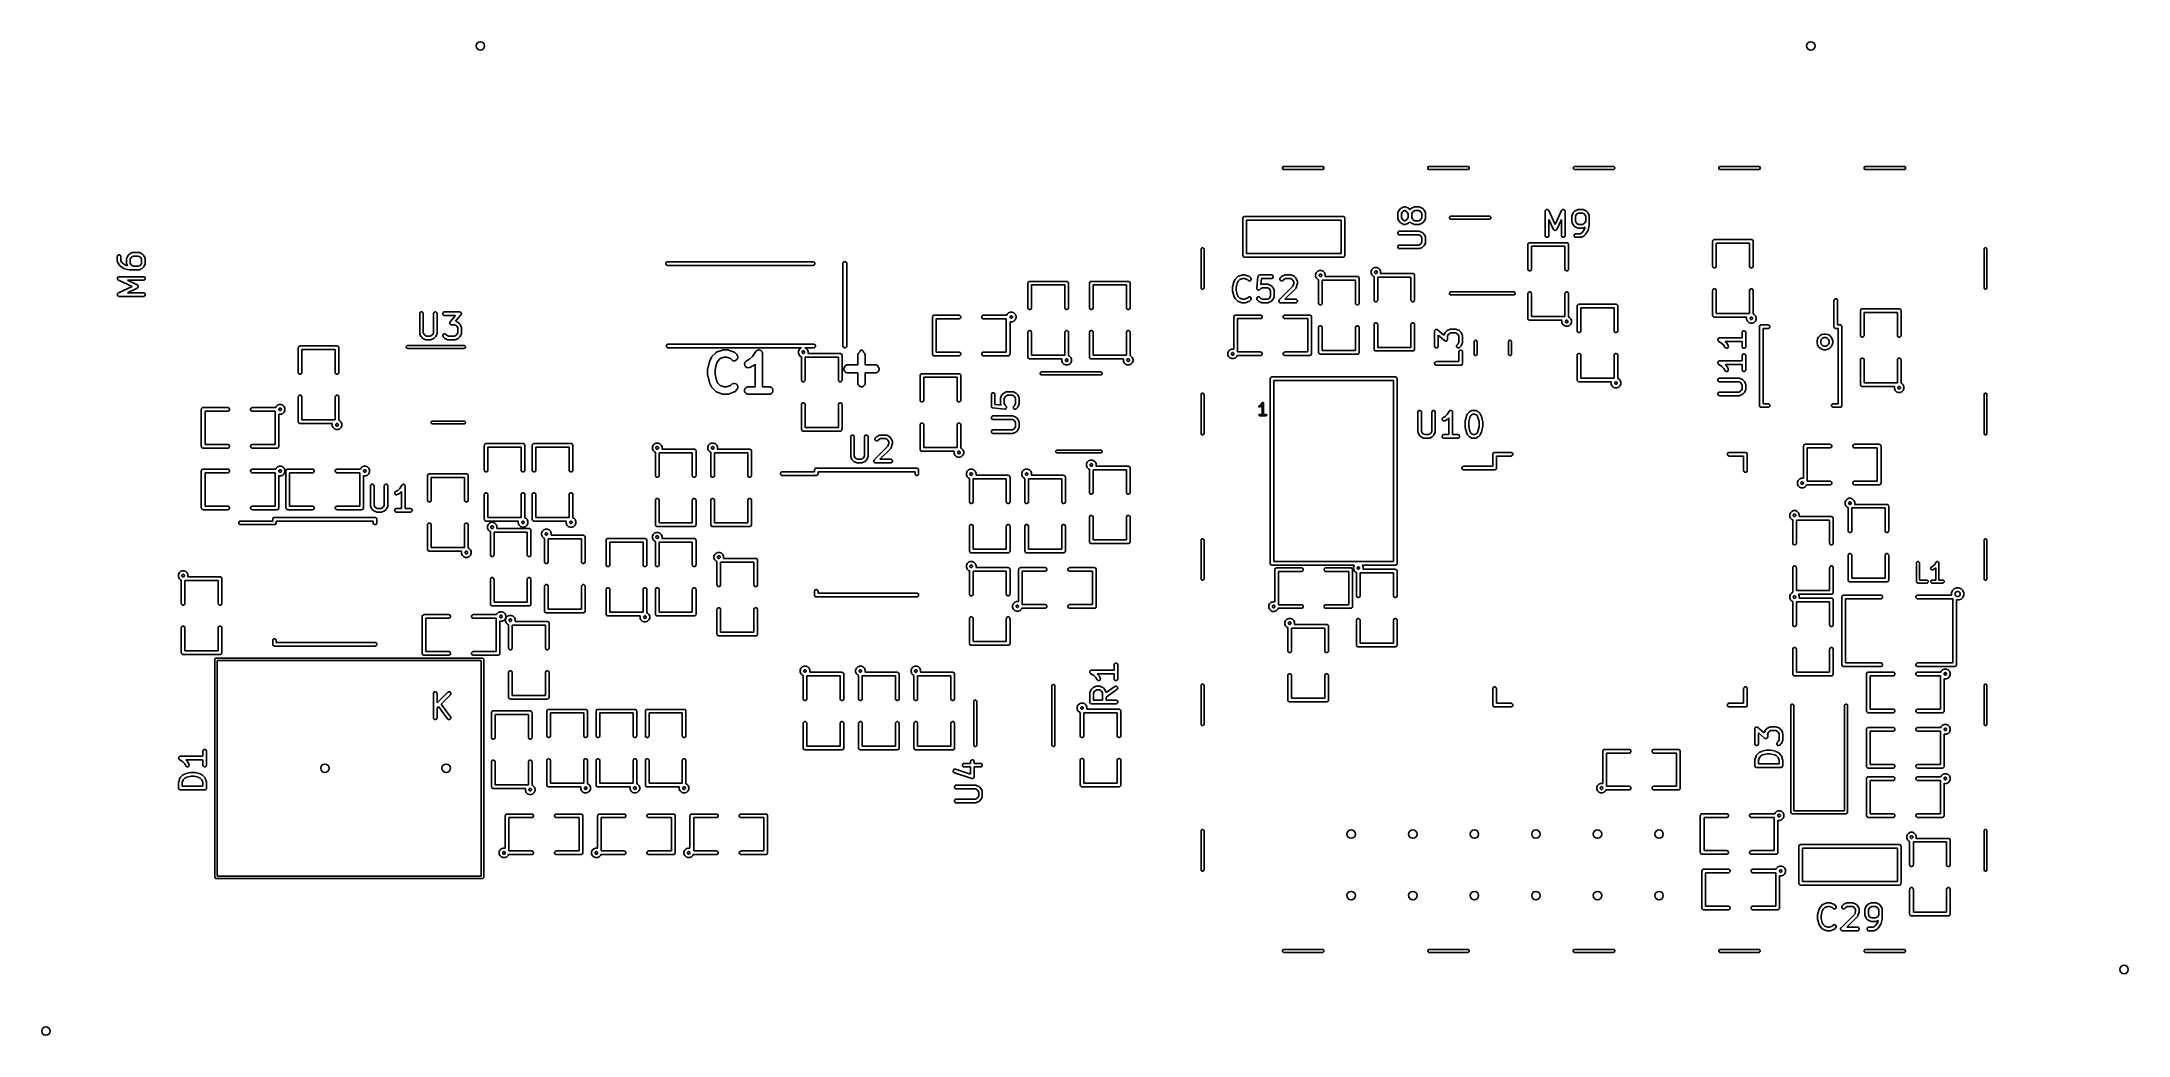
# Model space of a CAD drawing. Extents: x 3.77 to 7.16, y -4.93 to -3.32.
import ezdxf

# ---------------------------------------------------------------- set-up
doc = ezdxf.new("R2010")
doc.units = 0
doc.header["$MEASUREMENT"] = 0
doc.layers.add('BLACK', color=7, linetype='CONTINUOUS')

msp = doc.modelspace()

# ---------------------------------------------------------------- linework, layer by layer
at = {"layer": 'BLACK', "linetype": 'CONTINUOUS'}
for p, q in [((5.7883, -3.521), (5.7896, -3.5197)), ((5.7883, -3.5228), (5.7883, -3.521)), ((5.7896, -3.5241), (5.7883, -3.5228)), ((5.7896, -3.5197), (5.7905, -3.5195)), ((5.7905, -3.5242), (5.7896, -3.5241)), ((5.7905, -3.5195), (5.8535, -3.5195)), ((5.8535, -3.5242), (5.7905, -3.5242)), ((5.8535, -3.5195), (5.8544, -3.5197)), ((5.8544, -3.5241), (5.8535, -3.5242)), ((5.8544, -3.5197), (5.8557, -3.521)), ((5.8557, -3.5228), (5.8544, -3.5241)), ((5.8557, -3.521), (5.8557, -3.5228)), ((6.0245, -3.521), (6.0258, -3.5197)), ((6.0245, -3.5228), (6.0245, -3.521)), ((6.0258, -3.5241), (6.0245, -3.5228)), ((6.0258, -3.5197), (6.0267, -3.5195)), ((6.0267, -3.5242), (6.0258, -3.5241)), ((6.0267, -3.5195), (6.0897, -3.5195)), ((6.0897, -3.5242), (6.0267, -3.5242)), ((6.0897, -3.5195), (6.0906, -3.5197)), ((6.0906, -3.5241), (6.0897, -3.5242)), ((6.0906, -3.5197), (6.0919, -3.521)), ((6.0919, -3.5228), (6.0906, -3.5241)), ((6.0919, -3.521), (6.0919, -3.5228)), ((6.2608, -3.521), (6.262, -3.5197)), ((6.2608, -3.5228), (6.2608, -3.521)), ((6.262, -3.5241), (6.2608, -3.5228)), ((6.262, -3.5197), (6.2629, -3.5195)), ((6.2629, -3.5242), (6.262, -3.5241)), ((6.2629, -3.5195), (6.3259, -3.5195)), ((6.3259, -3.5242), (6.2629, -3.5242)), ((6.3259, -3.5195), (6.3268, -3.5197)), ((6.3268, -3.5241), (6.3259, -3.5242)), ((6.3268, -3.5197), (6.3281, -3.521)), ((6.3281, -3.5228), (6.3268, -3.5241)), ((6.3281, -3.521), (6.3281, -3.5228)), ((6.497, -3.521), (6.4983, -3.5197)), ((6.497, -3.5228), (6.497, -3.521)), ((6.4983, -3.5241), (6.497, -3.5228)), ((6.4983, -3.5197), (6.4992, -3.5195)), ((6.4992, -3.5242), (6.4983, -3.5241)), ((6.4992, -3.5195), (6.5621, -3.5195)), ((6.5621, -3.5242), (6.4992, -3.5242)), ((6.5621, -3.5195), (6.5631, -3.5197)), ((6.5631, -3.5241), (6.5621, -3.5242)), ((6.5631, -3.5197), (6.5643, -3.521)), ((6.5643, -3.5228), (6.5631, -3.5241)), ((6.5643, -3.521), (6.5643, -3.5228)), ((6.7332, -3.521), (6.7345, -3.5197)), ((6.7332, -3.5228), (6.7332, -3.521)), ((6.7345, -3.5241), (6.7332, -3.5228)), ((6.7345, -3.5197), (6.7354, -3.5195)), ((6.7354, -3.5242), (6.7345, -3.5241)), ((6.7354, -3.5195), (6.7984, -3.5195)), ((6.7984, -3.5242), (6.7354, -3.5242)), ((6.7984, -3.5195), (6.7993, -3.5197)), ((6.7993, -3.5241), (6.7984, -3.5242)), ((6.7993, -3.5197), (6.8005, -3.521)), ((6.8005, -3.5228), (6.7993, -3.5241)), ((6.8005, -3.521), (6.8005, -3.5228)), ((5.9759, -3.5943), (5.9778, -3.5906)), ((5.9778, -3.5906), (5.9779, -3.5903)), ((5.9779, -3.5903), (5.978, -3.5902)), ((5.978, -3.5902), (5.9781, -3.5901)), ((5.978, -3.5902), (5.978, -3.5902)), ((5.9781, -3.59), (5.9783, -3.5898)), ((5.9781, -3.5901), (5.9781, -3.59)), ((5.9783, -3.5898), (5.9802, -3.5879)), ((5.9802, -3.5879), (5.9804, -3.5877)), ((5.9804, -3.5877), (5.9805, -3.5877)), ((5.9805, -3.5877), (5.9806, -3.5876)), ((5.9806, -3.5876), (5.9806, -3.5875)), ((5.9806, -3.5875), (5.9807, -3.5875)), ((5.9807, -3.5875), (5.981, -3.5874)), ((5.981, -3.5874), (5.9847, -3.5855)), ((5.9867, -3.5911), (5.984, -3.5924)), ((5.9847, -3.5855), (5.9853, -3.5853)), ((5.9853, -3.5853), (5.9854, -3.5853)), ((5.9854, -3.5853), (5.9855, -3.5852)), ((5.9855, -3.5852), (5.986, -3.5852)), ((5.986, -3.5852), (5.9879, -3.5852)), ((5.9872, -3.5911), (5.9867, -3.5911)), ((5.9899, -3.5924), (5.9872, -3.5911)), ((5.9879, -3.5852), (5.9885, -3.5852)), ((5.9885, -3.5852), (5.9886, -3.5853)), ((5.9886, -3.5853), (5.9887, -3.5853)), ((5.9887, -3.5853), (5.9892, -3.5855)), ((5.9892, -3.5855), (5.993, -3.5874)), ((5.993, -3.5874), (5.9932, -3.5875)), ((5.9932, -3.5875), (5.9933, -3.5875)), ((5.9933, -3.5875), (5.9934, -3.5876)), ((5.9934, -3.5876), (5.9935, -3.5877)), ((5.9935, -3.5877), (5.9935, -3.5877)), ((5.9935, -3.5877), (5.9937, -3.5879)), ((5.9937, -3.5879), (5.9954, -3.5896)), ((5.9954, -3.5896), (5.9971, -3.5879)), ((5.9971, -3.5879), (5.9973, -3.5877)), ((5.9973, -3.5877), (5.9974, -3.5876)), ((5.9973, -3.5877), (5.9973, -3.5877)), ((5.9974, -3.5876), (5.9975, -3.5875)), ((5.9975, -3.5875), (5.9976, -3.5875)), ((5.9976, -3.5875), (5.9978, -3.5874)), ((5.9978, -3.5874), (6.0016, -3.5855)), ((6.0036, -3.5911), (6.0009, -3.5924)), ((6.0016, -3.5855), (6.0021, -3.5853)), ((6.0021, -3.5853), (6.0022, -3.5853)), ((6.0022, -3.5853), (6.0023, -3.5852)), ((6.0023, -3.5852), (6.0029, -3.5852)), ((6.0029, -3.5852), (6.0104, -3.5852)), ((6.0097, -3.5911), (6.0036, -3.5911)), ((6.0124, -3.5924), (6.0097, -3.5911)), ((6.0104, -3.5852), (6.011, -3.5852)), ((6.011, -3.5852), (6.0111, -3.5853)), ((6.0111, -3.5853), (6.0112, -3.5853)), ((6.0112, -3.5853), (6.0117, -3.5855)), ((6.0117, -3.5855), (6.0155, -3.5874)), ((6.0155, -3.5874), (6.0157, -3.5875)), ((6.0157, -3.5875), (6.0158, -3.5875)), ((6.0158, -3.5875), (6.0159, -3.5876)), ((6.0159, -3.5876), (6.016, -3.5877)), ((6.016, -3.5877), (6.016, -3.5877)), ((6.016, -3.5877), (6.0162, -3.5879)), ((6.0162, -3.5879), (6.0181, -3.5898)), ((6.0181, -3.5898), (6.0183, -3.59)), ((6.0183, -3.59), (6.0184, -3.5901)), ((6.0184, -3.5901), (6.0184, -3.5902)), ((6.0184, -3.5902), (6.0185, -3.5902)), ((6.0185, -3.5902), (6.0185, -3.5903)), ((6.0185, -3.5903), (6.0187, -3.5906)), ((6.0187, -3.5906), (6.0205, -3.5943)), ((6.2153, -3.5916), (6.2155, -3.5912)), ((6.2153, -3.5917), (6.2153, -3.5916)), ((6.2153, -3.5918), (6.2153, -3.5917)), ((6.2153, -3.5922), (6.2153, -3.5918)), ((6.2153, -3.5918), (6.2153, -3.5918)), ((6.2153, -3.6316), (6.2153, -3.5922)), ((6.2155, -3.5912), (6.2157, -3.5907)), ((6.2157, -3.5907), (6.2157, -3.5906)), ((6.2157, -3.5906), (6.2158, -3.5906)), ((6.2158, -3.5906), (6.2161, -3.5902)), ((6.2161, -3.5902), (6.2165, -3.5898)), ((6.2165, -3.5898), (6.2165, -3.5898)), ((6.2165, -3.5898), (6.2166, -3.5898)), ((6.2166, -3.5898), (6.2171, -3.5896)), ((6.2171, -3.5896), (6.2175, -3.5894)), ((6.2175, -3.5894), (6.2176, -3.5894)), ((6.2176, -3.5894), (6.2177, -3.5893)), ((6.2177, -3.5893), (6.2182, -3.5893)), ((6.2182, -3.5893), (6.2187, -3.5893)), ((6.2187, -3.5893), (6.2187, -3.5893)), ((6.2187, -3.5893), (6.2188, -3.5893)), ((6.2188, -3.5893), (6.2193, -3.5895)), ((6.2193, -3.5895), (6.2198, -3.5897)), ((6.2198, -3.5897), (6.2198, -3.5897)), ((6.2198, -3.5897), (6.2199, -3.5898)), ((6.2199, -3.5898), (6.2202, -3.5901)), ((6.2202, -3.5901), (6.2206, -3.5905)), ((6.2206, -3.5905), (6.2207, -3.5906)), ((6.2207, -3.5906), (6.2207, -3.5906)), ((6.2207, -3.5906), (6.2207, -3.5906)), ((6.2207, -3.5906), (6.2209, -3.591)), ((6.2209, -3.591), (6.2314, -3.6134)), ((6.2314, -3.6134), (6.2418, -3.591)), ((6.2418, -3.591), (6.242, -3.5906)), ((6.242, -3.5906), (6.2421, -3.5905)), ((6.242, -3.5906), (6.242, -3.5906)), ((6.242, -3.5906), (6.242, -3.5906)), ((6.2421, -3.5905), (6.2425, -3.5901)), ((6.2425, -3.5901), (6.2428, -3.5898)), ((6.2428, -3.5898), (6.2429, -3.5897)), ((6.2429, -3.5897), (6.2434, -3.5895)), ((6.2429, -3.5897), (6.2429, -3.5897)), ((6.2434, -3.5895), (6.2439, -3.5893)), ((6.2439, -3.5893), (6.244, -3.5893)), ((6.244, -3.5893), (6.244, -3.5893)), ((6.244, -3.5893), (6.2445, -3.5893)), ((6.2445, -3.5893), (6.2451, -3.5893)), ((6.2451, -3.5893), (6.2451, -3.5894)), ((6.2451, -3.5894), (6.2452, -3.5894)), ((6.2452, -3.5894), (6.2456, -3.5896)), ((6.2456, -3.5896), (6.2461, -3.5898)), ((6.2461, -3.5898), (6.2462, -3.5898)), ((6.2462, -3.5898), (6.2462, -3.5898)), ((6.2462, -3.5898), (6.2466, -3.5902)), ((6.2466, -3.5902), (6.2469, -3.5906)), ((6.2469, -3.5906), (6.247, -3.5906)), ((6.247, -3.5906), (6.247, -3.5907)), ((6.247, -3.5907), (6.2472, -3.5912)), ((6.2472, -3.5912), (6.2474, -3.5916)), ((6.2474, -3.5916), (6.2474, -3.5917)), ((6.2474, -3.5917), (6.2474, -3.5918)), ((6.2474, -3.5918), (6.2474, -3.5918)), ((6.2474, -3.5918), (6.2474, -3.5922)), ((6.2474, -3.5922), (6.2474, -3.6316)), ((6.2611, -3.5939), (6.263, -3.592)), ((6.263, -3.592), (6.2632, -3.5918)), ((6.2632, -3.5918), (6.2633, -3.5918)), ((6.2633, -3.5918), (6.2634, -3.5917)), ((6.2634, -3.5917), (6.2635, -3.5916)), ((6.2635, -3.5916), (6.2638, -3.5915)), ((6.2635, -3.5916), (6.2635, -3.5916)), ((6.2638, -3.5915), (6.2675, -3.5896)), ((6.2675, -3.5896), (6.2681, -3.5894)), ((6.2681, -3.5894), (6.2682, -3.5894)), ((6.2682, -3.5894), (6.2683, -3.5893)), ((6.2683, -3.5893), (6.2688, -3.5893)), ((6.2688, -3.5893), (6.2763, -3.5893)), ((6.2763, -3.5893), (6.2769, -3.5893)), ((6.2769, -3.5893), (6.277, -3.5894)), ((6.277, -3.5894), (6.2771, -3.5894)), ((6.2771, -3.5894), (6.2777, -3.5896)), ((6.2777, -3.5896), (6.2814, -3.5915)), ((6.2814, -3.5915), (6.2817, -3.5916)), ((6.2817, -3.5916), (6.2817, -3.5916)), ((6.2817, -3.5916), (6.2818, -3.5917)), ((6.2818, -3.5917), (6.2819, -3.5918)), ((6.2819, -3.5918), (6.282, -3.5918)), ((6.282, -3.5918), (6.2822, -3.592)), ((6.2822, -3.592), (6.2841, -3.5939)), ((5.724, -3.6037), (5.7241, -3.6031)), ((5.724, -3.6637), (5.724, -3.6037)), ((5.7241, -3.6031), (5.7245, -3.602)), ((5.7245, -3.602), (5.7253, -3.6012)), ((5.7253, -3.6012), (5.7264, -3.6008)), ((5.7264, -3.6008), (5.7269, -3.6007)), ((5.7269, -3.6007), (5.8869, -3.6007)), ((5.7299, -3.6066), (5.7299, -3.6607)), ((5.884, -3.6066), (5.7299, -3.6066)), ((5.884, -3.6587), (5.884, -3.6066)), ((5.8869, -3.6007), (5.8875, -3.6008)), ((5.8875, -3.6008), (5.8886, -3.6012)), ((5.8886, -3.6012), (5.8894, -3.602)), ((5.8894, -3.602), (5.8898, -3.6031)), ((5.8898, -3.6031), (5.8899, -3.6037)), ((5.8899, -3.6037), (5.8899, -3.6587)), ((5.9756, -3.5951), (5.9757, -3.595)), ((5.9756, -3.5956), (5.9756, -3.5951)), ((5.9756, -3.6031), (5.9756, -3.5956)), ((5.9756, -3.6037), (5.9756, -3.6031)), ((5.9757, -3.6038), (5.9756, -3.6037)), ((5.9756, -3.6269), (5.9761, -3.6259)), ((5.9757, -3.5948), (5.9759, -3.5943)), ((5.9757, -3.595), (5.9757, -3.5948)), ((5.9757, -3.6039), (5.9757, -3.6038)), ((5.9759, -3.6044), (5.9757, -3.6039)), ((5.9778, -3.6082), (5.9759, -3.6044)), ((5.9761, -3.6259), (5.9769, -3.625)), ((5.9769, -3.625), (5.978, -3.6246)), ((5.9779, -3.6084), (5.9778, -3.6082)), ((5.978, -3.6085), (5.9779, -3.6084)), ((5.978, -3.6086), (5.978, -3.6085)), ((5.9781, -3.6087), (5.978, -3.6086)), ((5.978, -3.6246), (5.9785, -3.6245)), ((5.9783, -3.609), (5.9781, -3.6087)), ((5.9781, -3.6087), (5.9781, -3.6087)), ((5.9802, -3.6108), (5.9783, -3.609)), ((5.9785, -3.6245), (6.0104, -3.6245)), ((5.9804, -3.611), (5.9802, -3.6108)), ((5.9805, -3.6111), (5.9804, -3.611)), ((5.9806, -3.6111), (5.9805, -3.6111)), ((5.9806, -3.6112), (5.9806, -3.6111)), ((5.9807, -3.6112), (5.9806, -3.6112)), ((5.981, -3.6114), (5.9807, -3.6112)), ((5.9847, -3.6133), (5.981, -3.6114)), ((5.9828, -3.5936), (5.9815, -3.5963)), ((5.9815, -3.5963), (5.9815, -3.6024)), ((5.9815, -3.6024), (5.9828, -3.6051)), ((5.984, -3.5924), (5.9828, -3.5936)), ((5.9828, -3.6051), (5.984, -3.6063)), ((5.984, -3.6063), (5.9867, -3.6077)), ((5.9853, -3.6135), (5.9847, -3.6133)), ((5.9854, -3.6135), (5.9853, -3.6135)), ((5.9855, -3.6135), (5.9854, -3.6135)), ((5.986, -3.6136), (5.9855, -3.6135)), ((5.9879, -3.6136), (5.986, -3.6136)), ((5.9867, -3.6077), (5.9872, -3.6077)), ((5.9872, -3.6077), (5.9899, -3.6063)), ((5.9885, -3.6135), (5.9879, -3.6136)), ((5.9886, -3.6135), (5.9885, -3.6135)), ((5.9887, -3.6135), (5.9886, -3.6135)), ((5.9892, -3.6133), (5.9887, -3.6135)), ((5.993, -3.6114), (5.9892, -3.6133)), ((5.9911, -3.5936), (5.9899, -3.5924)), ((5.9899, -3.6063), (5.9911, -3.6051)), ((5.9925, -3.5963), (5.9911, -3.5936)), ((5.9911, -3.6051), (5.9925, -3.6024)), ((5.9925, -3.6024), (5.9925, -3.5963)), ((5.9932, -3.6112), (5.993, -3.6114)), ((5.9933, -3.6112), (5.9932, -3.6112)), ((5.9934, -3.6111), (5.9933, -3.6112)), ((5.9935, -3.6111), (5.9934, -3.6111)), ((5.9937, -3.6108), (5.9935, -3.611)), ((5.9935, -3.611), (5.9935, -3.6111)), ((5.9954, -3.6092), (5.9937, -3.6108)), ((5.9971, -3.6108), (5.9954, -3.6092)), ((5.9973, -3.611), (5.9971, -3.6108)), ((5.9973, -3.6111), (5.9973, -3.611)), ((5.9974, -3.6111), (5.9973, -3.6111)), ((5.9975, -3.6112), (5.9974, -3.6111)), ((5.9976, -3.6112), (5.9975, -3.6112)), ((5.9978, -3.6114), (5.9976, -3.6112)), ((6.0016, -3.6133), (5.9978, -3.6114)), ((5.9997, -3.5936), (5.9984, -3.5963)), ((5.9984, -3.5963), (5.9984, -3.6024)), ((5.9984, -3.6024), (5.9997, -3.6051)), ((6.0009, -3.5924), (5.9997, -3.5936)), ((5.9997, -3.6051), (6.0009, -3.6063)), ((6.0009, -3.6063), (6.0036, -3.6077)), ((6.0021, -3.6135), (6.0016, -3.6133)), ((6.0022, -3.6135), (6.0021, -3.6135)), ((6.0023, -3.6135), (6.0022, -3.6135)), ((6.0029, -3.6136), (6.0023, -3.6135)), ((6.0104, -3.6136), (6.0029, -3.6136)), ((6.0036, -3.6077), (6.0097, -3.6077)), ((6.0097, -3.6077), (6.0124, -3.6063)), ((6.011, -3.6135), (6.0104, -3.6136)), ((6.0104, -3.6245), (6.011, -3.6246)), ((6.0111, -3.6135), (6.011, -3.6135)), ((6.011, -3.6246), (6.0111, -3.6246)), ((6.0112, -3.6135), (6.0111, -3.6135)), ((6.0111, -3.6246), (6.0112, -3.6247)), ((6.0117, -3.6133), (6.0112, -3.6135)), ((6.0112, -3.6247), (6.0117, -3.6249)), ((6.0155, -3.6114), (6.0117, -3.6133)), ((6.0117, -3.6249), (6.0155, -3.6267)), ((6.0136, -3.5936), (6.0124, -3.5924)), ((6.0124, -3.6063), (6.0136, -3.6051)), ((6.015, -3.5963), (6.0136, -3.5936)), ((6.0136, -3.6051), (6.015, -3.6024)), ((6.015, -3.6024), (6.015, -3.5963)), ((6.0157, -3.6112), (6.0155, -3.6114)), ((6.0158, -3.6112), (6.0157, -3.6112)), ((6.0159, -3.6111), (6.0158, -3.6112)), ((6.016, -3.6111), (6.0159, -3.6111)), ((6.0162, -3.6108), (6.016, -3.611)), ((6.016, -3.611), (6.016, -3.6111)), ((6.0181, -3.609), (6.0162, -3.6108)), ((6.0183, -3.6087), (6.0181, -3.609)), ((6.0184, -3.6087), (6.0183, -3.6087)), ((6.0185, -3.6085), (6.0184, -3.6086)), ((6.0184, -3.6086), (6.0184, -3.6087)), ((6.0187, -3.6082), (6.0185, -3.6084)), ((6.0185, -3.6084), (6.0185, -3.6085)), ((6.0205, -3.6044), (6.0187, -3.6082)), ((6.0205, -3.5943), (6.0208, -3.5948)), ((6.0208, -3.6039), (6.0205, -3.6044)), ((6.0208, -3.5948), (6.0208, -3.595)), ((6.0208, -3.595), (6.0208, -3.5951)), ((6.0208, -3.5951), (6.0209, -3.5956)), ((6.0209, -3.6031), (6.0208, -3.6037)), ((6.0208, -3.6037), (6.0208, -3.6038)), ((6.0208, -3.6038), (6.0208, -3.6039)), ((6.0209, -3.5956), (6.0209, -3.6031)), ((6.0597, -3.6019), (6.061, -3.6006)), ((6.0597, -3.6037), (6.0597, -3.6019)), ((6.061, -3.605), (6.0597, -3.6037)), ((6.061, -3.6006), (6.0619, -3.6004)), ((6.0619, -3.6051), (6.061, -3.605)), ((6.0619, -3.6004), (6.0934, -3.6004)), ((6.0934, -3.6051), (6.0619, -3.6051)), ((6.0934, -3.6004), (6.1249, -3.6004)), ((6.1249, -3.6051), (6.0934, -3.6051)), ((6.1249, -3.6004), (6.1258, -3.6006)), ((6.1258, -3.605), (6.1249, -3.6051)), ((6.1258, -3.6006), (6.1271, -3.6019)), ((6.1271, -3.6037), (6.1258, -3.605)), ((6.1271, -3.6019), (6.1271, -3.6037)), ((6.2287, -3.6216), (6.2212, -3.6055)), ((6.2212, -3.6055), (6.2212, -3.6316)), ((6.2288, -3.6218), (6.2287, -3.6216)), ((6.2288, -3.6219), (6.2288, -3.6218)), ((6.2289, -3.6219), (6.2288, -3.6219)), ((6.229, -3.6221), (6.2289, -3.6219)), ((6.2293, -3.6224), (6.229, -3.6221)), ((6.2296, -3.6227), (6.2293, -3.6224)), ((6.2297, -3.6228), (6.2296, -3.6227)), ((6.2298, -3.6229), (6.2297, -3.6228)), ((6.2302, -3.623), (6.2298, -3.6229)), ((6.2306, -3.6232), (6.2302, -3.623)), ((6.2308, -3.6232), (6.2306, -3.6232)), ((6.2309, -3.6233), (6.2308, -3.6232)), ((6.2314, -3.6232), (6.2309, -3.6233)), ((6.2318, -3.6233), (6.2314, -3.6232)), ((6.2319, -3.6232), (6.2318, -3.6233)), ((6.2321, -3.6232), (6.2319, -3.6232)), ((6.2325, -3.623), (6.2321, -3.6232)), ((6.2329, -3.6229), (6.2325, -3.623)), ((6.233, -3.6228), (6.2329, -3.6229)), ((6.2331, -3.6227), (6.233, -3.6228)), ((6.2334, -3.6224), (6.2331, -3.6227)), ((6.2337, -3.6221), (6.2334, -3.6224)), ((6.2338, -3.6219), (6.2337, -3.6221)), ((6.2339, -3.6219), (6.2338, -3.6219)), ((6.234, -3.6216), (6.2339, -3.6218)), ((6.2339, -3.6218), (6.2339, -3.6219)), ((6.2415, -3.6055), (6.234, -3.6216)), ((6.2415, -3.6316), (6.2415, -3.6055)), ((6.2584, -3.5997), (6.2585, -3.5991)), ((6.2584, -3.6091), (6.2584, -3.5997)), ((6.2585, -3.6097), (6.2584, -3.6091)), ((6.2585, -3.5989), (6.2587, -3.5984)), ((6.2585, -3.599), (6.2585, -3.5989)), ((6.2585, -3.5991), (6.2585, -3.599)), ((6.2585, -3.6098), (6.2585, -3.6097)), ((6.2585, -3.6099), (6.2585, -3.6098)), ((6.2587, -3.6104), (6.2585, -3.6099)), ((6.2587, -3.5984), (6.2606, -3.5947)), ((6.2606, -3.6142), (6.2587, -3.6104)), ((6.2606, -3.5947), (6.2607, -3.5944)), ((6.2607, -3.6144), (6.2606, -3.6142)), ((6.2607, -3.5944), (6.2608, -3.5943)), ((6.2608, -3.6145), (6.2607, -3.6144)), ((6.2608, -3.5943), (6.2609, -3.5942)), ((6.2608, -3.5943), (6.2608, -3.5943)), ((6.2608, -3.6146), (6.2608, -3.6145)), ((6.2609, -3.6147), (6.2608, -3.6146)), ((6.2609, -3.5941), (6.2611, -3.5939)), ((6.2609, -3.5942), (6.2609, -3.5941)), ((6.2611, -3.6149), (6.2609, -3.6147)), ((6.2609, -3.6147), (6.2609, -3.6147)), ((6.263, -3.6168), (6.2611, -3.6149)), ((6.2632, -3.617), (6.263, -3.6168)), ((6.2633, -3.6171), (6.2632, -3.617)), ((6.2634, -3.6171), (6.2633, -3.6171)), ((6.2635, -3.6172), (6.2634, -3.6171)), ((6.2638, -3.6174), (6.2635, -3.6172)), ((6.2635, -3.6172), (6.2635, -3.6172)), ((6.2675, -3.6192), (6.2638, -3.6174)), ((6.2656, -3.5977), (6.2643, -3.6004)), ((6.2643, -3.6004), (6.2643, -3.6084)), ((6.2643, -3.6084), (6.2656, -3.6111)), ((6.2668, -3.5965), (6.2656, -3.5977)), ((6.2656, -3.6111), (6.2668, -3.6123)), ((6.2695, -3.5952), (6.2668, -3.5965)), ((6.2668, -3.6123), (6.2695, -3.6136)), ((6.2681, -3.6194), (6.2675, -3.6192)), ((6.2682, -3.6195), (6.2681, -3.6194)), ((6.2683, -3.6195), (6.2682, -3.6195)), ((6.2688, -3.6195), (6.2683, -3.6195)), ((6.2763, -3.6195), (6.2688, -3.6195)), ((6.2756, -3.5952), (6.2695, -3.5952)), ((6.2695, -3.6136), (6.2756, -3.6136)), ((6.2746, -3.6273), (6.2759, -3.626)), ((6.2783, -3.5965), (6.2756, -3.5952)), ((6.2756, -3.6136), (6.2783, -3.6123)), ((6.2759, -3.626), (6.2792, -3.621)), ((6.2769, -3.6195), (6.2763, -3.6195)), ((6.277, -3.6195), (6.2769, -3.6195)), ((6.2771, -3.6194), (6.277, -3.6195)), ((6.2777, -3.6192), (6.2771, -3.6194)), ((6.28, -3.6181), (6.2777, -3.6192)), ((6.2795, -3.5977), (6.2783, -3.5965)), ((6.2783, -3.6123), (6.2795, -3.6111)), ((6.2792, -3.621), (6.28, -3.6181)), ((6.2809, -3.6004), (6.2795, -3.5977)), ((6.2795, -3.6111), (6.2809, -3.6084)), ((6.2844, -3.6239), (6.2807, -3.6295)), ((6.2809, -3.6084), (6.2809, -3.6004)), ((6.2841, -3.5939), (6.2842, -3.5941)), ((6.2842, -3.5941), (6.2843, -3.5942)), ((6.2843, -3.5942), (6.2844, -3.5943)), ((6.2844, -3.5943), (6.2844, -3.5943)), ((6.2844, -3.5943), (6.2845, -3.5944)), ((6.2846, -3.6235), (6.2844, -3.6239)), ((6.2845, -3.5944), (6.2846, -3.5947)), ((6.2846, -3.5947), (6.2865, -3.5984)), ((6.2847, -3.6234), (6.2846, -3.6235)), ((6.2846, -3.6235), (6.2846, -3.6235)), ((6.2848, -3.6229), (6.2847, -3.6233)), ((6.2847, -3.6233), (6.2847, -3.6233)), ((6.2847, -3.6233), (6.2847, -3.6234)), ((6.2867, -3.6154), (6.2848, -3.6229)), ((6.2865, -3.5984), (6.2867, -3.5989)), ((6.2867, -3.5989), (6.2867, -3.599)), ((6.2867, -3.599), (6.2867, -3.5991)), ((6.2867, -3.5991), (6.2868, -3.5997)), ((6.2868, -3.6151), (6.2867, -3.6153)), ((6.2867, -3.6153), (6.2867, -3.6153)), ((6.2867, -3.6153), (6.2867, -3.6154)), ((6.2868, -3.5997), (6.2868, -3.6147)), ((6.2868, -3.6147), (6.2868, -3.6148)), ((6.2868, -3.6148), (6.2868, -3.6149)), ((6.2868, -3.6149), (6.2868, -3.6151)), ((3.9164, -3.6612), (3.9201, -3.6593)), ((3.9201, -3.6593), (3.9207, -3.6591)), ((3.9207, -3.6591), (3.9208, -3.6591)), ((3.9208, -3.6591), (3.9209, -3.6591)), ((3.9209, -3.6591), (3.9214, -3.659)), ((3.9214, -3.659), (3.9308, -3.659)), ((3.9308, -3.659), (3.9314, -3.6591)), ((3.9314, -3.6591), (3.9315, -3.6591)), ((3.9315, -3.6591), (3.9316, -3.6591)), ((3.9316, -3.6591), (3.9321, -3.6593)), ((3.9321, -3.6593), (3.9359, -3.6612)), ((5.6562, -3.6538), (5.6564, -3.6529)), ((5.6562, -3.7168), (5.6562, -3.6538)), ((5.6564, -3.6529), (5.6577, -3.6516)), ((5.6577, -3.6516), (5.6595, -3.6516)), ((5.6595, -3.6516), (5.6608, -3.6529)), ((5.6608, -3.6529), (5.661, -3.6538)), ((5.661, -3.6538), (5.661, -3.7168)), ((5.884, -3.6607), (5.884, -3.6587)), ((5.8899, -3.6587), (5.8899, -3.6637)), ((5.9756, -3.6281), (5.9756, -3.6269)), ((5.9761, -3.6291), (5.9756, -3.6281)), ((5.9756, -3.6494), (5.9761, -3.6484)), ((5.9756, -3.6506), (5.9756, -3.6494)), ((5.9761, -3.6516), (5.9756, -3.6506)), ((5.9769, -3.63), (5.9761, -3.6291)), ((5.9761, -3.6484), (5.9769, -3.6475)), ((5.9769, -3.6525), (5.9761, -3.6516)), ((5.978, -3.6304), (5.9769, -3.63)), ((5.9769, -3.6475), (5.978, -3.6471)), ((5.978, -3.6529), (5.9769, -3.6525)), ((5.9785, -3.6305), (5.978, -3.6304)), ((5.978, -3.6471), (5.9785, -3.647)), ((5.9785, -3.6529), (5.978, -3.6529)), ((6.0097, -3.6305), (5.9785, -3.6305)), ((5.9785, -3.647), (6.0097, -3.647)), ((6.0104, -3.6529), (5.9785, -3.6529)), ((6.0124, -3.6318), (6.0097, -3.6305)), ((6.0097, -3.647), (6.0124, -3.6457)), ((6.011, -3.6529), (6.0104, -3.6529)), ((6.0111, -3.6529), (6.011, -3.6529)), ((6.0112, -3.6528), (6.0111, -3.6529)), ((6.0117, -3.6526), (6.0112, -3.6528)), ((6.0155, -3.6508), (6.0117, -3.6526)), ((6.0136, -3.633), (6.0124, -3.6318)), ((6.0124, -3.6457), (6.0136, -3.6445)), ((6.015, -3.6357), (6.0136, -3.633)), ((6.0136, -3.6445), (6.015, -3.6418)), ((6.015, -3.6418), (6.015, -3.6357)), ((6.0155, -3.6267), (6.0157, -3.6269)), ((6.0157, -3.6506), (6.0155, -3.6508)), ((6.0157, -3.6269), (6.0158, -3.6269)), ((6.0158, -3.6506), (6.0157, -3.6506)), ((6.0158, -3.6269), (6.0159, -3.627)), ((6.0159, -3.6505), (6.0158, -3.6506)), ((6.0159, -3.627), (6.016, -3.627)), ((6.016, -3.6505), (6.0159, -3.6505)), ((6.016, -3.627), (6.016, -3.6271)), ((6.016, -3.6271), (6.0162, -3.6273)), ((6.0162, -3.6502), (6.016, -3.6504)), ((6.016, -3.6504), (6.016, -3.6505)), ((6.0162, -3.6273), (6.0181, -3.6292)), ((6.0181, -3.6483), (6.0162, -3.6502)), ((6.0181, -3.6292), (6.0183, -3.6294)), ((6.0183, -3.6481), (6.0181, -3.6483)), ((6.0183, -3.6294), (6.0184, -3.6294)), ((6.0184, -3.6481), (6.0183, -3.6481)), ((6.0184, -3.6294), (6.0184, -3.6295)), ((6.0184, -3.6295), (6.0185, -3.6296)), ((6.0185, -3.6479), (6.0184, -3.648)), ((6.0184, -3.648), (6.0184, -3.6481)), ((6.0185, -3.6296), (6.0185, -3.6297)), ((6.0185, -3.6297), (6.0187, -3.6299)), ((6.0187, -3.6476), (6.0185, -3.6478)), ((6.0185, -3.6478), (6.0185, -3.6479)), ((6.0187, -3.6299), (6.0205, -3.6337)), ((6.0205, -3.6438), (6.0187, -3.6476)), ((6.0205, -3.6337), (6.0208, -3.6342)), ((6.0208, -3.6433), (6.0205, -3.6438)), ((6.0208, -3.6342), (6.0208, -3.6343)), ((6.0208, -3.6343), (6.0208, -3.6344)), ((6.0208, -3.6344), (6.0209, -3.635)), ((6.0209, -3.6425), (6.0208, -3.6431)), ((6.0208, -3.6431), (6.0208, -3.6432)), ((6.0208, -3.6432), (6.0208, -3.6433)), ((6.0209, -3.635), (6.0209, -3.6425)), ((6.1871, -3.6462), (6.1872, -3.6456)), ((6.1871, -3.6862), (6.1871, -3.6462)), ((6.1872, -3.6456), (6.1876, -3.6445)), ((6.1876, -3.6445), (6.1885, -3.6437)), ((6.1885, -3.6437), (6.1895, -3.6433)), ((6.1895, -3.6433), (6.1901, -3.6432)), ((6.1901, -3.6432), (6.2501, -3.6432)), ((6.2471, -3.6491), (6.1931, -3.6491)), ((6.1931, -3.6491), (6.1931, -3.6862)), ((6.2153, -3.6322), (6.2153, -3.6316)), ((6.2158, -3.6332), (6.2153, -3.6322)), ((6.2166, -3.634), (6.2158, -3.6332)), ((6.2177, -3.6345), (6.2166, -3.634)), ((6.2188, -3.6345), (6.2177, -3.6345)), ((6.2199, -3.634), (6.2188, -3.6345)), ((6.2207, -3.6332), (6.2199, -3.634)), ((6.2211, -3.6322), (6.2207, -3.6332)), ((6.2212, -3.6316), (6.2211, -3.6322)), ((6.2416, -3.6322), (6.2415, -3.6316)), ((6.242, -3.6332), (6.2416, -3.6322)), ((6.2428, -3.634), (6.242, -3.6332)), ((6.2439, -3.6345), (6.2428, -3.634)), ((6.2451, -3.6345), (6.2439, -3.6345)), ((6.2461, -3.634), (6.2451, -3.6345)), ((6.2469, -3.6332), (6.2461, -3.634)), ((6.2474, -3.6322), (6.2469, -3.6332)), ((6.2471, -3.6862), (6.2471, -3.6491)), ((6.2474, -3.6316), (6.2474, -3.6322)), ((6.2501, -3.6432), (6.2507, -3.6433)), ((6.2507, -3.6433), (6.2517, -3.6437)), ((6.2517, -3.6437), (6.2526, -3.6445)), ((6.2526, -3.6445), (6.253, -3.6456)), ((6.253, -3.6456), (6.2531, -3.6462)), ((6.2531, -3.6462), (6.2531, -3.6862)), ((6.2622, -3.631), (6.2626, -3.63)), ((6.2622, -3.6322), (6.2622, -3.631)), ((6.2626, -3.6332), (6.2622, -3.6322)), ((6.2626, -3.63), (6.2635, -3.6291)), ((6.2635, -3.634), (6.2626, -3.6332)), ((6.2635, -3.6291), (6.2645, -3.6287)), ((6.2645, -3.6345), (6.2635, -3.634)), ((6.2645, -3.6287), (6.2651, -3.6286)), ((6.2651, -3.6345), (6.2645, -3.6345)), ((6.2651, -3.6286), (6.2719, -3.6286)), ((6.2726, -3.6345), (6.2651, -3.6345)), ((6.2719, -3.6286), (6.2746, -3.6273)), ((6.2732, -3.6345), (6.2726, -3.6345)), ((6.2733, -3.6344), (6.2732, -3.6345)), ((6.2734, -3.6344), (6.2733, -3.6344)), ((6.2739, -3.6342), (6.2734, -3.6344)), ((6.2777, -3.6324), (6.2739, -3.6342)), ((6.2779, -3.6322), (6.2777, -3.6324)), ((6.278, -3.6322), (6.2779, -3.6322)), ((6.2781, -3.6321), (6.278, -3.6322)), ((6.2782, -3.6321), (6.2781, -3.6321)), ((6.2784, -3.6318), (6.2782, -3.632)), ((6.2782, -3.632), (6.2782, -3.6321)), ((6.2803, -3.6299), (6.2784, -3.6318)), ((6.2805, -3.6297), (6.2803, -3.6299)), ((6.2803, -3.6299), (6.2803, -3.6299)), ((6.2803, -3.6299), (6.2803, -3.6299)), ((6.2807, -3.6295), (6.2805, -3.6297)), ((6.2807, -3.6295), (6.2807, -3.6295)), ((6.2807, -3.6295), (6.2807, -3.6295)), ((6.4871, -3.6412), (6.4872, -3.6406)), ((6.4871, -3.6812), (6.4871, -3.6412)), ((6.4872, -3.6406), (6.4876, -3.6395)), ((6.4876, -3.6395), (6.4885, -3.6387)), ((6.4885, -3.6387), (6.4895, -3.6383)), ((6.4895, -3.6383), (6.4901, -3.6382)), ((6.4901, -3.6382), (6.5501, -3.6382)), ((6.5471, -3.6441), (6.4931, -3.6441)), ((6.4931, -3.6441), (6.4931, -3.6812)), ((6.5471, -3.6812), (6.5471, -3.6441)), ((6.5501, -3.6382), (6.5507, -3.6383)), ((6.5507, -3.6383), (6.5517, -3.6387)), ((6.5517, -3.6387), (6.5526, -3.6395)), ((6.5526, -3.6395), (6.553, -3.6406)), ((6.553, -3.6406), (6.5531, -3.6412)), ((6.5531, -3.6412), (6.5531, -3.6812)), ((6.9279, -3.6538), (6.9281, -3.6529)), ((6.9279, -3.7168), (6.9279, -3.6538)), ((6.9281, -3.6529), (6.9294, -3.6516)), ((6.9294, -3.6516), (6.9312, -3.6516)), ((6.9312, -3.6516), (6.9324, -3.6529)), ((6.9324, -3.6529), (6.9326, -3.6538)), ((6.9326, -3.6538), (6.9326, -3.7168)), ((3.896, -3.6657), (3.8961, -3.6652)), ((3.896, -3.6732), (3.896, -3.6657)), ((3.8961, -3.6738), (3.896, -3.6732)), ((3.8961, -3.6652), (3.8965, -3.6641)), ((3.8961, -3.6739), (3.8961, -3.6738)), ((3.8961, -3.674), (3.8961, -3.6739)), ((3.8963, -3.6746), (3.8961, -3.674)), ((3.8982, -3.6783), (3.8963, -3.6746)), ((3.8965, -3.6641), (3.8973, -3.6633)), ((3.8973, -3.6633), (3.8984, -3.6628)), ((3.8983, -3.6786), (3.8982, -3.6783)), ((3.8984, -3.6786), (3.8983, -3.6786)), ((3.8984, -3.6628), (3.8995, -3.6628)), ((3.8984, -3.6787), (3.8984, -3.6786)), ((3.8985, -3.6788), (3.8984, -3.6787)), ((3.8986, -3.6788), (3.8985, -3.6788)), ((3.8987, -3.6791), (3.8986, -3.6788)), ((3.9006, -3.6809), (3.8987, -3.6791)), ((3.8995, -3.6628), (3.9006, -3.6633)), ((3.9006, -3.6633), (3.9014, -3.6641)), ((3.9006, -3.681), (3.9006, -3.6809)), ((3.9008, -3.6811), (3.9006, -3.681)), ((3.9006, -3.681), (3.9006, -3.681)), ((3.9011, -3.6813), (3.9008, -3.6811)), ((3.9067, -3.6851), (3.9011, -3.6813)), ((3.9011, -3.6813), (3.9011, -3.6813)), ((3.9011, -3.6813), (3.9011, -3.6813)), ((3.9014, -3.6641), (3.9018, -3.6652)), ((3.9018, -3.6652), (3.9019, -3.6657)), ((3.9019, -3.6657), (3.9019, -3.6725)), ((3.9019, -3.6725), (3.9033, -3.6752)), ((3.9033, -3.6752), (3.9046, -3.6766)), ((3.9046, -3.6766), (3.9095, -3.6799)), ((3.907, -3.6852), (3.9067, -3.6851)), ((3.9071, -3.6853), (3.907, -3.6852)), ((3.9072, -3.6853), (3.9071, -3.6853)), ((3.9071, -3.6853), (3.9071, -3.6853)), ((3.9073, -3.6854), (3.9072, -3.6853)), ((3.9076, -3.6855), (3.9073, -3.6854)), ((3.9151, -3.6874), (3.9076, -3.6855)), ((3.9095, -3.6799), (3.9125, -3.6806)), ((3.911, -3.6695), (3.9111, -3.6689)), ((3.911, -3.677), (3.911, -3.6695)), ((3.9111, -3.6776), (3.911, -3.677)), ((3.9111, -3.6687), (3.9113, -3.6682)), ((3.9111, -3.6688), (3.9111, -3.6687)), ((3.9111, -3.6689), (3.9111, -3.6688)), ((3.9111, -3.6777), (3.9111, -3.6776)), ((3.9111, -3.6778), (3.9111, -3.6777)), ((3.9113, -3.6783), (3.9111, -3.6778)), ((3.9113, -3.6682), (3.9132, -3.6644)), ((3.9125, -3.6806), (3.9113, -3.6783)), ((3.9132, -3.6644), (3.9133, -3.6642)), ((3.9133, -3.6642), (3.9134, -3.6641)), ((3.9134, -3.664), (3.9135, -3.6639)), ((3.9134, -3.6641), (3.9134, -3.664)), ((3.9135, -3.6639), (3.9137, -3.6637)), ((3.9135, -3.6639), (3.9135, -3.6639)), ((3.9137, -3.6637), (3.9156, -3.6618)), ((3.9152, -3.6874), (3.9151, -3.6874)), ((3.9155, -3.6874), (3.9152, -3.6874)), ((3.9152, -3.6874), (3.9152, -3.6874)), ((3.9157, -3.6874), (3.9155, -3.6874)), ((3.9156, -3.6618), (3.9158, -3.6616)), ((3.9158, -3.6874), (3.9157, -3.6874)), ((3.9157, -3.6874), (3.9157, -3.6874)), ((3.9158, -3.6616), (3.9159, -3.6615)), ((3.9308, -3.6874), (3.9158, -3.6874)), ((3.9159, -3.6615), (3.916, -3.6615)), ((3.916, -3.6615), (3.9161, -3.6614)), ((3.9161, -3.6614), (3.9164, -3.6612)), ((3.9161, -3.6614), (3.9161, -3.6614)), ((3.9183, -3.6675), (3.9169, -3.6702)), ((3.9169, -3.6702), (3.9169, -3.6763)), ((3.9169, -3.6763), (3.9183, -3.679)), ((3.9194, -3.6663), (3.9183, -3.6675)), ((3.9183, -3.679), (3.9194, -3.6802)), ((3.9221, -3.6649), (3.9194, -3.6663)), ((3.9194, -3.6802), (3.9221, -3.6815)), ((3.9301, -3.6649), (3.9221, -3.6649)), ((3.9221, -3.6815), (3.9301, -3.6815)), ((3.9328, -3.6663), (3.9301, -3.6649)), ((3.9301, -3.6815), (3.9328, -3.6802)), ((3.9314, -3.6874), (3.9308, -3.6874)), ((3.9315, -3.6873), (3.9314, -3.6874)), ((3.9316, -3.6873), (3.9315, -3.6873)), ((3.9321, -3.6871), (3.9316, -3.6873)), ((3.9359, -3.6853), (3.9321, -3.6871)), ((3.934, -3.6675), (3.9328, -3.6663)), ((3.9328, -3.6802), (3.934, -3.679)), ((3.9354, -3.6702), (3.934, -3.6675)), ((3.934, -3.679), (3.9354, -3.6763)), ((3.9354, -3.6763), (3.9354, -3.6702)), ((3.9359, -3.6612), (3.9361, -3.6614)), ((3.9361, -3.6851), (3.9359, -3.6853)), ((3.9361, -3.6614), (3.9362, -3.6614)), ((3.9362, -3.6851), (3.9361, -3.6851)), ((3.9362, -3.6614), (3.9363, -3.6615)), ((3.9363, -3.685), (3.9362, -3.6851)), ((3.9363, -3.6615), (3.9364, -3.6615)), ((3.9364, -3.6849), (3.9363, -3.685)), ((3.9364, -3.6615), (3.9364, -3.6616)), ((3.9364, -3.6616), (3.9367, -3.6618)), ((3.9367, -3.6847), (3.9364, -3.6849)), ((3.9364, -3.6849), (3.9364, -3.6849)), ((3.9367, -3.6618), (3.9385, -3.6637)), ((3.9385, -3.6828), (3.9367, -3.6847)), ((3.9385, -3.6637), (3.9387, -3.6639)), ((3.9387, -3.6826), (3.9385, -3.6828)), ((3.9387, -3.6639), (3.9388, -3.6639)), ((3.9388, -3.6825), (3.9387, -3.6826)), ((3.9388, -3.6639), (3.9388, -3.664)), ((3.9388, -3.664), (3.9389, -3.6641)), ((3.9389, -3.6824), (3.9388, -3.6825)), ((3.9388, -3.6825), (3.9388, -3.6825)), ((3.9389, -3.6641), (3.9389, -3.6642)), ((3.9389, -3.6642), (3.9391, -3.6644)), ((3.9391, -3.6821), (3.9389, -3.6823)), ((3.9389, -3.6823), (3.9389, -3.6824)), ((3.9391, -3.6644), (3.941, -3.6682)), ((3.941, -3.6783), (3.9391, -3.6821)), ((3.941, -3.6682), (3.9412, -3.6687)), ((3.9412, -3.6778), (3.941, -3.6783)), ((3.9412, -3.6687), (3.9412, -3.6688)), ((3.9412, -3.6688), (3.9412, -3.6689)), ((3.9412, -3.6689), (3.9413, -3.6695)), ((3.9413, -3.677), (3.9412, -3.6776)), ((3.9412, -3.6776), (3.9412, -3.6777)), ((3.9412, -3.6777), (3.9412, -3.6778)), ((3.9413, -3.6695), (3.9413, -3.677)), ((4.7869, -3.6765), (4.7873, -3.6754)), ((4.7869, -3.6776), (4.7869, -3.6765)), ((4.7873, -3.6787), (4.7869, -3.6776)), ((4.7873, -3.6754), (4.7882, -3.6746)), ((4.7882, -3.6795), (4.7873, -3.6787)), ((4.7882, -3.6746), (4.7892, -3.6742)), ((4.7892, -3.6799), (4.7882, -3.6795)), ((4.7892, -3.6742), (4.7898, -3.6741)), ((4.7898, -3.68), (4.7892, -3.6799)), ((4.7898, -3.6741), (5.026, -3.6741)), ((5.026, -3.68), (4.7898, -3.68)), ((5.026, -3.6741), (5.0266, -3.6742)), ((5.0266, -3.6799), (5.026, -3.68)), ((5.0266, -3.6742), (5.0276, -3.6746)), ((5.0276, -3.6795), (5.0266, -3.6799)), ((5.0276, -3.6746), (5.0285, -3.6754)), ((5.0285, -3.6787), (5.0276, -3.6795)), ((5.0285, -3.6754), (5.0289, -3.6765)), ((5.0289, -3.6776), (5.0285, -3.6787)), ((5.0289, -3.6765), (5.0289, -3.6776)), ((5.0742, -3.6771), (5.0743, -3.6765)), ((5.0742, -3.8109), (5.0742, -3.6771)), ((5.0743, -3.6765), (5.0747, -3.6754)), ((5.0747, -3.6754), (5.0756, -3.6746)), ((5.0756, -3.6746), (5.0766, -3.6742)), ((5.0766, -3.6742), (5.0778, -3.6742)), ((5.0778, -3.6742), (5.078, -3.6743)), ((5.078, -3.6743), (5.0785, -3.6743)), ((5.0785, -3.6743), (5.0795, -3.6747)), ((5.0795, -3.6747), (5.0804, -3.6755)), ((5.0804, -3.6755), (5.0808, -3.6766)), ((5.0808, -3.6766), (5.0809, -3.6772)), ((5.0809, -3.6772), (5.0809, -3.811)), ((5.7241, -3.6643), (5.724, -3.6637)), ((5.7245, -3.6653), (5.7241, -3.6643)), ((5.7253, -3.6661), (5.7245, -3.6653)), ((5.7264, -3.6666), (5.7253, -3.6661)), ((5.7269, -3.6666), (5.7264, -3.6666)), ((5.8869, -3.6666), (5.7269, -3.6666)), ((5.7299, -3.6607), (5.884, -3.6607)), ((5.8423, -3.6946), (5.8435, -3.6918)), ((5.8435, -3.6918), (5.8457, -3.6896)), ((5.8457, -3.6896), (5.8485, -3.6884)), ((5.8485, -3.6884), (5.8517, -3.6884)), ((5.8517, -3.6884), (5.8545, -3.6896)), ((5.8545, -3.6896), (5.8567, -3.6918)), ((5.8567, -3.6918), (5.8579, -3.6946)), ((5.8875, -3.6666), (5.8869, -3.6666)), ((5.8886, -3.6661), (5.8875, -3.6666)), ((5.8894, -3.6653), (5.8886, -3.6661)), ((5.8898, -3.6643), (5.8894, -3.6653)), ((5.8899, -3.6637), (5.8898, -3.6643)), ((5.9323, -3.6896), (5.9335, -3.6868)), ((5.9323, -3.6903), (5.9323, -3.6896)), ((5.9323, -3.6927), (5.9323, -3.6903)), ((5.9335, -3.6956), (5.9323, -3.6927)), ((5.9335, -3.6868), (5.9357, -3.6846)), ((5.9357, -3.6846), (5.9385, -3.6834)), ((5.9393, -3.6891), (5.9381, -3.6903)), ((5.9381, -3.6903), (5.9381, -3.692)), ((5.9381, -3.692), (5.9393, -3.6932)), ((5.9385, -3.6834), (5.9417, -3.6834)), ((5.9409, -3.6891), (5.9393, -3.6891)), ((5.9393, -3.6932), (5.9409, -3.6932)), ((5.9421, -3.6903), (5.9409, -3.6891)), ((5.9409, -3.6932), (5.9421, -3.692)), ((5.9417, -3.6834), (5.9445, -3.6846)), ((5.9421, -3.692), (5.9421, -3.6903)), ((5.9445, -3.6846), (5.9467, -3.6868)), ((5.9467, -3.6868), (5.9479, -3.6896)), ((5.9479, -3.6927), (5.9477, -3.6932)), ((5.9477, -3.6932), (6.0001, -3.6932)), ((5.9479, -3.6896), (5.9479, -3.6927)), ((6.0001, -3.6932), (6.0007, -3.6933)), ((6.0007, -3.6933), (6.0017, -3.6937)), ((6.0017, -3.6937), (6.0026, -3.6945)), ((6.1872, -3.6868), (6.1871, -3.6862)), ((6.1876, -3.6878), (6.1872, -3.6868)), ((6.1885, -3.6886), (6.1876, -3.6878)), ((6.1895, -3.6891), (6.1885, -3.6886)), ((6.1907, -3.6891), (6.1895, -3.6891)), ((6.1917, -3.6886), (6.1907, -3.6891)), ((6.1926, -3.6878), (6.1917, -3.6886)), ((6.193, -3.6868), (6.1926, -3.6878)), ((6.1931, -3.6862), (6.193, -3.6868)), ((6.2472, -3.6868), (6.2471, -3.6862)), ((6.2476, -3.6878), (6.2472, -3.6868)), ((6.2485, -3.6886), (6.2476, -3.6878)), ((6.2495, -3.6891), (6.2485, -3.6886)), ((6.2507, -3.6891), (6.2495, -3.6891)), ((6.2517, -3.6886), (6.2507, -3.6891)), ((6.2526, -3.6878), (6.2517, -3.6886)), ((6.253, -3.6868), (6.2526, -3.6878)), ((6.2531, -3.6862), (6.253, -3.6868)), ((6.4872, -3.6818), (6.4871, -3.6812)), ((6.4876, -3.6828), (6.4872, -3.6818)), ((6.4885, -3.6836), (6.4876, -3.6828)), ((6.4895, -3.6841), (6.4885, -3.6836)), ((6.4907, -3.6841), (6.4895, -3.6841)), ((6.4917, -3.6836), (6.4907, -3.6841)), ((6.4926, -3.6828), (6.4917, -3.6836)), ((6.493, -3.6818), (6.4926, -3.6828)), ((6.4931, -3.6812), (6.493, -3.6818)), ((6.5472, -3.6818), (6.5471, -3.6812)), ((6.5476, -3.6828), (6.5472, -3.6818)), ((6.5485, -3.6836), (6.5476, -3.6828)), ((6.5495, -3.6841), (6.5485, -3.6836)), ((6.5507, -3.6841), (6.5495, -3.6841)), ((6.5517, -3.6836), (6.5507, -3.6841)), ((6.5526, -3.6828), (6.5517, -3.6836)), ((6.553, -3.6818), (6.5526, -3.6828)), ((6.5531, -3.6812), (6.553, -3.6818)), ((3.896, -3.7018), (3.8961, -3.7013)), ((3.8961, -3.7019), (3.896, -3.7018)), ((3.896, -3.7272), (3.8961, -3.7271)), ((3.8961, -3.7277), (3.896, -3.7272)), ((3.8961, -3.7007), (3.8963, -3.7002)), ((3.8961, -3.7008), (3.8961, -3.7007)), ((3.8961, -3.7007), (3.8961, -3.7007)), ((3.8961, -3.7013), (3.8961, -3.7008)), ((3.8963, -3.7024), (3.8961, -3.7019)), ((3.8961, -3.7019), (3.8961, -3.7019)), ((3.8961, -3.727), (3.8963, -3.7266)), ((3.8961, -3.7271), (3.8961, -3.727)), ((3.8961, -3.7282), (3.8961, -3.7277)), ((3.8963, -3.7002), (3.8965, -3.6997)), ((3.8964, -3.7029), (3.8963, -3.7024)), ((3.8963, -3.7266), (3.8964, -3.7261)), ((3.8965, -3.7029), (3.8964, -3.7029)), ((3.8964, -3.7261), (3.8965, -3.726)), ((3.8965, -3.6997), (3.8966, -3.6996)), ((3.8965, -3.6997), (3.8965, -3.6997)), ((3.8965, -3.703), (3.8965, -3.7029)), ((3.8969, -3.7034), (3.8965, -3.703)), ((3.8965, -3.726), (3.8969, -3.7256)), ((3.8965, -3.726), (3.8965, -3.726)), ((3.8966, -3.6996), (3.8969, -3.6993)), ((3.8969, -3.6993), (3.8973, -3.6989)), ((3.8972, -3.7037), (3.8969, -3.7034)), ((3.8969, -3.7256), (3.8972, -3.7252)), ((3.8973, -3.7038), (3.8972, -3.7037)), ((3.8972, -3.7252), (3.8973, -3.7252)), ((3.8973, -3.6989), (3.8974, -3.6989)), ((3.8974, -3.7038), (3.8973, -3.7038)), ((3.8973, -3.7038), (3.8973, -3.7038)), ((3.8973, -3.7252), (3.8974, -3.7251)), ((3.8973, -3.7252), (3.8973, -3.7252)), ((3.8974, -3.6988), (3.8979, -3.6987)), ((3.8974, -3.6989), (3.8974, -3.6988)), ((3.8977, -3.704), (3.8974, -3.7038)), ((3.8974, -3.7251), (3.8977, -3.7249)), ((3.9201, -3.7145), (3.8977, -3.704)), ((3.8977, -3.7249), (3.9201, -3.7145)), ((3.8979, -3.6987), (3.8984, -3.6985)), ((3.8984, -3.6985), (3.8985, -3.6985)), ((3.8985, -3.6985), (3.8985, -3.6984)), ((3.8985, -3.6984), (3.8986, -3.6984)), ((3.8986, -3.6984), (3.899, -3.6984)), ((3.899, -3.6984), (3.9383, -3.6984)), ((3.9383, -3.7043), (3.9123, -3.7043)), ((3.9123, -3.7043), (3.9283, -3.7118)), ((3.9283, -3.7172), (3.9123, -3.7247)), ((3.9123, -3.7247), (3.9383, -3.7247)), ((3.9283, -3.7118), (3.9285, -3.7119)), ((3.9285, -3.717), (3.9283, -3.7172)), ((3.9285, -3.7119), (3.9286, -3.712)), ((3.9286, -3.717), (3.9285, -3.717)), ((3.9286, -3.712), (3.9287, -3.712)), ((3.9287, -3.717), (3.9286, -3.717)), ((3.9287, -3.712), (3.9288, -3.7121)), ((3.9288, -3.7169), (3.9287, -3.717)), ((3.9288, -3.7121), (3.9291, -3.7124)), ((3.9291, -3.7165), (3.9288, -3.7169)), ((3.9291, -3.7124), (3.9295, -3.7127)), ((3.9295, -3.7162), (3.9291, -3.7165)), ((3.9295, -3.7127), (3.9295, -3.7129)), ((3.9295, -3.7129), (3.9296, -3.713)), ((3.9296, -3.716), (3.9295, -3.7161)), ((3.9295, -3.7161), (3.9295, -3.7162)), ((3.9296, -3.713), (3.9298, -3.7134)), ((3.9298, -3.7156), (3.9296, -3.716)), ((3.9298, -3.7134), (3.9299, -3.7138)), ((3.9299, -3.7152), (3.9298, -3.7156)), ((3.9299, -3.7138), (3.9299, -3.7139)), ((3.9299, -3.7139), (3.93, -3.714)), ((3.93, -3.7149), (3.9299, -3.7151)), ((3.9299, -3.7151), (3.9299, -3.7152)), ((3.93, -3.714), (3.93, -3.7145)), ((3.93, -3.7145), (3.93, -3.7149)), ((3.9383, -3.6984), (3.9389, -3.6985)), ((3.9389, -3.7043), (3.9383, -3.7043)), ((3.9383, -3.7247), (3.9389, -3.7247)), ((3.9389, -3.6985), (3.94, -3.6989)), ((3.94, -3.7038), (3.9389, -3.7043)), ((3.9389, -3.7247), (3.94, -3.7252)), ((3.94, -3.6989), (3.9408, -3.6997)), ((3.9408, -3.703), (3.94, -3.7038)), ((3.94, -3.7252), (3.9408, -3.726)), ((3.9408, -3.6997), (3.9412, -3.7008)), ((3.9412, -3.7019), (3.9408, -3.703)), ((3.9408, -3.726), (3.9412, -3.727)), ((3.9412, -3.7008), (3.9412, -3.7019)), ((3.9412, -3.727), (3.9412, -3.7282)), ((5.3749, -3.709), (5.375, -3.7084)), ((5.3749, -3.749), (5.3749, -3.709)), ((5.375, -3.7084), (5.3754, -3.7073)), ((5.3754, -3.7073), (5.3763, -3.7065)), ((5.3763, -3.7065), (5.3773, -3.7061)), ((5.3773, -3.7061), (5.3779, -3.706)), ((5.3779, -3.706), (5.4379, -3.706)), ((5.4349, -3.7119), (5.3809, -3.7119)), ((5.3809, -3.7119), (5.3809, -3.749)), ((5.4349, -3.749), (5.4349, -3.7119)), ((5.4379, -3.706), (5.4385, -3.7061)), ((5.4385, -3.7061), (5.4395, -3.7065)), ((5.4395, -3.7065), (5.4404, -3.7073)), ((5.4404, -3.7073), (5.4408, -3.7084)), ((5.4408, -3.7084), (5.4409, -3.709)), ((5.4409, -3.709), (5.4409, -3.749)), ((5.4749, -3.709), (5.475, -3.7084)), ((5.4749, -3.749), (5.4749, -3.709)), ((5.475, -3.7084), (5.4754, -3.7073)), ((5.4754, -3.7073), (5.4763, -3.7065)), ((5.4763, -3.7065), (5.4773, -3.7061)), ((5.4773, -3.7061), (5.4779, -3.706)), ((5.4779, -3.706), (5.5379, -3.706)), ((5.5349, -3.7119), (5.4809, -3.7119)), ((5.4809, -3.7119), (5.4809, -3.749)), ((5.5349, -3.749), (5.5349, -3.7119)), ((5.5379, -3.706), (5.5385, -3.7061)), ((5.5385, -3.7061), (5.5395, -3.7065)), ((5.5395, -3.7065), (5.5404, -3.7073)), ((5.5404, -3.7073), (5.5408, -3.7084)), ((5.5408, -3.7084), (5.5409, -3.709)), ((5.5409, -3.709), (5.5409, -3.749)), ((5.6564, -3.7177), (5.6562, -3.7168)), ((5.6577, -3.7189), (5.6564, -3.7177)), ((5.6595, -3.7189), (5.6577, -3.7189)), ((5.6608, -3.7177), (5.6595, -3.7189)), ((5.661, -3.7168), (5.6608, -3.7177)), ((5.7074, -3.7148), (5.7075, -3.7147)), ((5.7074, -3.715), (5.7074, -3.7148)), ((5.7074, -3.7148), (5.7074, -3.7148)), ((5.7074, -3.7153), (5.7074, -3.715)), ((5.7074, -3.7154), (5.7074, -3.7153)), ((5.7074, -3.7153), (5.7074, -3.7153)), ((5.7074, -3.721), (5.7074, -3.7154)), ((5.7074, -3.7211), (5.7074, -3.721)), ((5.7074, -3.7212), (5.7074, -3.7211)), ((5.7074, -3.7214), (5.7074, -3.7212)), ((5.7074, -3.7216), (5.7074, -3.7214)), ((5.7075, -3.7217), (5.7074, -3.7216)), ((5.7074, -3.7216), (5.7074, -3.7216)), ((5.7075, -3.7147), (5.7093, -3.7072)), ((5.7093, -3.7292), (5.7075, -3.7217)), ((5.7093, -3.7071), (5.7094, -3.7069)), ((5.7093, -3.7072), (5.7093, -3.7071)), ((5.7093, -3.7072), (5.7093, -3.7072)), ((5.7094, -3.7069), (5.7095, -3.7066)), ((5.7095, -3.7066), (5.7095, -3.7066)), ((5.7095, -3.7066), (5.7096, -3.7066)), ((5.7096, -3.7066), (5.7114, -3.7028)), ((5.7114, -3.7028), (5.7116, -3.7026)), ((5.7116, -3.7025), (5.7117, -3.7024)), ((5.7116, -3.7026), (5.7116, -3.7025)), ((5.7117, -3.7024), (5.7118, -3.7023)), ((5.7117, -3.7024), (5.7117, -3.7024)), ((5.7118, -3.7023), (5.712, -3.7021)), ((5.712, -3.7021), (5.7157, -3.6983)), ((5.715, -3.7089), (5.7133, -3.7158)), ((5.7133, -3.7158), (5.7133, -3.7207)), ((5.7133, -3.7207), (5.715, -3.7275)), ((5.7165, -3.7059), (5.715, -3.7089)), ((5.715, -3.7275), (5.7165, -3.7305)), ((5.7157, -3.6983), (5.7162, -3.698)), ((5.7162, -3.698), (5.7163, -3.6979)), ((5.7163, -3.6979), (5.7164, -3.6978)), ((5.7164, -3.6978), (5.7169, -3.6976)), ((5.7194, -3.703), (5.7165, -3.7059)), ((5.7169, -3.6976), (5.7225, -3.6957)), ((5.7239, -3.7015), (5.7194, -3.703)), ((5.7225, -3.6957), (5.7228, -3.6957)), ((5.7228, -3.6957), (5.7229, -3.6956)), ((5.7229, -3.6956), (5.723, -3.6956)), ((5.723, -3.6956), (5.7231, -3.6956)), ((5.7231, -3.6956), (5.7232, -3.6956)), ((5.7232, -3.6956), (5.7234, -3.6956)), ((5.7234, -3.6956), (5.7272, -3.6956)), ((5.7267, -3.7015), (5.7239, -3.7015)), ((5.7312, -3.703), (5.7267, -3.7015)), ((5.7272, -3.6956), (5.7275, -3.6956)), ((5.7275, -3.6956), (5.7276, -3.6956)), ((5.7276, -3.6956), (5.7277, -3.6956)), ((5.7277, -3.6956), (5.7278, -3.6956)), ((5.7278, -3.6956), (5.7278, -3.6957)), ((5.7278, -3.6957), (5.7281, -3.6957)), ((5.7281, -3.6957), (5.7337, -3.6976)), ((5.7326, -3.7044), (5.7312, -3.703)), ((5.7331, -3.7047), (5.7326, -3.7044)), ((5.7341, -3.7052), (5.7331, -3.7047)), ((5.7337, -3.6976), (5.7343, -3.6978)), ((5.7353, -3.7052), (5.7341, -3.7052)), ((5.7343, -3.6978), (5.7344, -3.6979)), ((5.7344, -3.6979), (5.7345, -3.698)), ((5.7345, -3.698), (5.7349, -3.6983)), ((5.7349, -3.6983), (5.7368, -3.7002)), ((5.7363, -3.7047), (5.7353, -3.7052)), ((5.7371, -3.7039), (5.7363, -3.7047)), ((5.7368, -3.7002), (5.7371, -3.7006)), ((5.7371, -3.7006), (5.7376, -3.7017)), ((5.7376, -3.7029), (5.7371, -3.7039)), ((5.7376, -3.7017), (5.7376, -3.7029)), ((5.7467, -3.7176), (5.7467, -3.717)), ((5.7468, -3.7177), (5.7467, -3.7176)), ((5.7467, -3.717), (5.7486, -3.6982)), ((5.7468, -3.7179), (5.7468, -3.7177)), ((5.747, -3.7183), (5.7468, -3.7179)), ((5.7471, -3.7187), (5.747, -3.7183)), ((5.7472, -3.7188), (5.7471, -3.7187)), ((5.7472, -3.7189), (5.7472, -3.7188)), ((5.7475, -3.7192), (5.7472, -3.7189)), ((5.7478, -3.7196), (5.7475, -3.7192)), ((5.7479, -3.7196), (5.7478, -3.7196)), ((5.748, -3.7197), (5.7479, -3.7196)), ((5.7484, -3.7199), (5.748, -3.7197)), ((5.7488, -3.7201), (5.7484, -3.7199)), ((5.7486, -3.6982), (5.7487, -3.698)), ((5.7487, -3.6977), (5.7489, -3.6973)), ((5.7487, -3.6979), (5.7487, -3.6977)), ((5.7487, -3.698), (5.7487, -3.6979)), ((5.7487, -3.698), (5.7487, -3.698)), ((5.749, -3.7201), (5.7488, -3.7201)), ((5.7489, -3.6973), (5.7491, -3.6969)), ((5.7491, -3.7202), (5.749, -3.7201)), ((5.7491, -3.6969), (5.7492, -3.6968)), ((5.7495, -3.7202), (5.7491, -3.7202)), ((5.7492, -3.6968), (5.7493, -3.6967)), ((5.7493, -3.6967), (5.7496, -3.6964)), ((5.75, -3.7202), (5.7495, -3.7202)), ((5.7496, -3.6964), (5.7499, -3.6961)), ((5.7499, -3.6961), (5.7501, -3.696)), ((5.7501, -3.7202), (5.75, -3.7202)), ((5.7501, -3.696), (5.7502, -3.6959)), ((5.7503, -3.7202), (5.7501, -3.7202)), ((5.7502, -3.6959), (5.7506, -3.6958)), ((5.7507, -3.72), (5.7503, -3.7202)), ((5.7506, -3.6958), (5.751, -3.6956)), ((5.7511, -3.7199), (5.7507, -3.72)), ((5.751, -3.6956), (5.7512, -3.6956)), ((5.7512, -3.7198), (5.7511, -3.7199)), ((5.7512, -3.6956), (5.7513, -3.6956)), ((5.7513, -3.7197), (5.7512, -3.7198)), ((5.7513, -3.6956), (5.7514, -3.6956)), ((5.7518, -3.7194), (5.7513, -3.7197)), ((5.7514, -3.6956), (5.7516, -3.6956)), ((5.7516, -3.6956), (5.7703, -3.6956)), ((5.7533, -3.7178), (5.7518, -3.7194)), ((5.7542, -3.7015), (5.7533, -3.7113)), ((5.7533, -3.7113), (5.754, -3.7109)), ((5.756, -3.7165), (5.7533, -3.7178)), ((5.754, -3.7109), (5.7545, -3.7107)), ((5.7703, -3.7015), (5.7542, -3.7015)), ((5.7545, -3.7107), (5.7546, -3.7107)), ((5.7546, -3.7107), (5.7547, -3.7106)), ((5.7547, -3.7106), (5.7553, -3.7106)), ((5.7553, -3.7106), (5.7647, -3.7106)), ((5.764, -3.7165), (5.756, -3.7165)), ((5.7667, -3.7178), (5.764, -3.7165)), ((5.7647, -3.7106), (5.7653, -3.7106)), ((5.7653, -3.7106), (5.7654, -3.7107)), ((5.7654, -3.7107), (5.7655, -3.7107)), ((5.7655, -3.7107), (5.766, -3.7109)), ((5.766, -3.7109), (5.7698, -3.7128)), ((5.7679, -3.719), (5.7667, -3.7178)), ((5.7692, -3.7217), (5.7679, -3.719)), ((5.7692, -3.7297), (5.7692, -3.7217)), ((5.7698, -3.7128), (5.77, -3.7129)), ((5.77, -3.7129), (5.7701, -3.713)), ((5.7701, -3.713), (5.7702, -3.713)), ((5.7702, -3.713), (5.7702, -3.7131)), ((5.7702, -3.7131), (5.7703, -3.7131)), ((5.7703, -3.6956), (5.7709, -3.6956)), ((5.7709, -3.7014), (5.7703, -3.7015)), ((5.7703, -3.7131), (5.7705, -3.7133)), ((5.7705, -3.7133), (5.7724, -3.7152)), ((5.7709, -3.6956), (5.772, -3.6961)), ((5.772, -3.701), (5.7709, -3.7014)), ((5.772, -3.6961), (5.7728, -3.6969)), ((5.7728, -3.7002), (5.772, -3.701)), ((5.7724, -3.7152), (5.7726, -3.7154)), ((5.7726, -3.7154), (5.7726, -3.7155)), ((5.7726, -3.7155), (5.7727, -3.7156)), ((5.7727, -3.7156), (5.7728, -3.7156)), ((5.7728, -3.6969), (5.7732, -3.698)), ((5.7732, -3.6991), (5.7728, -3.7002)), ((5.7728, -3.7156), (5.7728, -3.7157)), ((5.7728, -3.7157), (5.773, -3.716)), ((5.773, -3.716), (5.7748, -3.7197)), ((5.7732, -3.698), (5.7732, -3.6991)), ((5.7748, -3.7197), (5.775, -3.7203)), ((5.775, -3.7203), (5.775, -3.7204)), ((5.775, -3.7204), (5.7751, -3.7205)), ((5.7751, -3.7205), (5.7751, -3.721)), ((5.7751, -3.721), (5.7751, -3.7304)), ((5.7832, -3.7358), (5.8052, -3.7138)), ((5.7843, -3.7017), (5.7847, -3.7006)), ((5.7843, -3.7029), (5.7843, -3.7017)), ((5.7847, -3.7039), (5.7843, -3.7029)), ((5.7847, -3.7006), (5.7851, -3.7002)), ((5.7855, -3.7047), (5.7847, -3.7039)), ((5.7851, -3.7002), (5.787, -3.6983)), ((5.7866, -3.7052), (5.7855, -3.7047)), ((5.7878, -3.7052), (5.7866, -3.7052)), ((5.787, -3.6983), (5.7872, -3.6981)), ((5.7872, -3.6981), (5.7873, -3.698)), ((5.7872, -3.6981), (5.7872, -3.6981)), ((5.7873, -3.698), (5.7874, -3.698)), ((5.7874, -3.698), (5.7875, -3.6979)), ((5.7875, -3.6979), (5.7877, -3.6978)), ((5.7877, -3.6978), (5.7915, -3.6959)), ((5.7888, -3.7047), (5.7878, -3.7052)), ((5.7893, -3.7044), (5.7888, -3.7047)), ((5.7908, -3.7028), (5.7893, -3.7044)), ((5.7935, -3.7015), (5.7908, -3.7028)), ((5.7915, -3.6959), (5.792, -3.6957)), ((5.792, -3.6957), (5.7921, -3.6957)), ((5.7921, -3.6957), (5.7922, -3.6956)), ((5.7922, -3.6956), (5.7928, -3.6956)), ((5.8099, -3.7175), (5.7924, -3.735)), ((5.7928, -3.6956), (5.8022, -3.6956)), ((5.8015, -3.7015), (5.7935, -3.7015)), ((5.8042, -3.7028), (5.8015, -3.7015)), ((5.8022, -3.6956), (5.8028, -3.6956)), ((5.8028, -3.6956), (5.8029, -3.6957)), ((5.8029, -3.6957), (5.803, -3.6957)), ((5.803, -3.6957), (5.8035, -3.6959)), ((5.8035, -3.6959), (5.8073, -3.6978)), ((5.8054, -3.704), (5.8042, -3.7028)), ((5.8052, -3.7138), (5.8067, -3.7093)), ((5.8067, -3.7067), (5.8054, -3.704)), ((5.8067, -3.7093), (5.8067, -3.7067)), ((5.8073, -3.6978), (5.8075, -3.6979)), ((5.8075, -3.6979), (5.8076, -3.698)), ((5.8076, -3.698), (5.8077, -3.698)), ((5.8077, -3.698), (5.8077, -3.6981)), ((5.8077, -3.6981), (5.8078, -3.6981)), ((5.8078, -3.6981), (5.808, -3.6983)), ((5.808, -3.6983), (5.8099, -3.7002)), ((5.8099, -3.7002), (5.8101, -3.7004)), ((5.8103, -3.717), (5.8099, -3.7175)), ((5.8101, -3.7004), (5.8101, -3.7005)), ((5.8101, -3.7005), (5.8102, -3.7006)), ((5.8102, -3.7006), (5.8103, -3.7006)), ((5.8103, -3.7006), (5.8103, -3.7007)), ((5.8103, -3.7007), (5.8104, -3.701)), ((5.8104, -3.7169), (5.8103, -3.717)), ((5.8103, -3.717), (5.8103, -3.717)), ((5.8104, -3.701), (5.8123, -3.7047)), ((5.8106, -3.7163), (5.8104, -3.7169)), ((5.8125, -3.7107), (5.8106, -3.7163)), ((5.8123, -3.7047), (5.8125, -3.7053)), ((5.8125, -3.7053), (5.8125, -3.7054)), ((5.8125, -3.7054), (5.8126, -3.7055)), ((5.8126, -3.7104), (5.8125, -3.7104)), ((5.8125, -3.7104), (5.8125, -3.7107)), ((5.8126, -3.7055), (5.8126, -3.706)), ((5.8126, -3.706), (5.8126, -3.7098)), ((5.8126, -3.7098), (5.8126, -3.7101)), ((5.8126, -3.7101), (5.8126, -3.7102)), ((5.8126, -3.7102), (5.8126, -3.7103)), ((5.8126, -3.7103), (5.8126, -3.7104)), ((5.8423, -3.6953), (5.8423, -3.6946)), ((5.8423, -3.6977), (5.8423, -3.6953)), ((5.8435, -3.7006), (5.8423, -3.6977)), ((5.8457, -3.7028), (5.8435, -3.7006)), ((5.8471, -3.7034), (5.8457, -3.7028)), ((5.8471, -3.7412), (5.8471, -3.7034)), ((5.8493, -3.6941), (5.8481, -3.6953)), ((5.8481, -3.6953), (5.8481, -3.697)), ((5.8481, -3.697), (5.8493, -3.6982)), ((5.8509, -3.6941), (5.8493, -3.6941)), ((5.8493, -3.6982), (5.8509, -3.6982)), ((5.8521, -3.6953), (5.8509, -3.6941)), ((5.8509, -3.6982), (5.8521, -3.697)), ((5.8521, -3.697), (5.8521, -3.6953)), ((5.9071, -3.7041), (5.8531, -3.7041)), ((5.8531, -3.7041), (5.8531, -3.7412)), ((5.8579, -3.6977), (5.8577, -3.6982)), ((5.8577, -3.6982), (5.9101, -3.6982)), ((5.8579, -3.6946), (5.8579, -3.6977)), ((5.9071, -3.7412), (5.9071, -3.7041)), ((5.9101, -3.6982), (5.9107, -3.6983)), ((5.9107, -3.6983), (5.9117, -3.6987)), ((5.9117, -3.6987), (5.9126, -3.6995)), ((5.9126, -3.6995), (5.913, -3.7006)), ((5.913, -3.7006), (5.9131, -3.7012)), ((5.9131, -3.7012), (5.9131, -3.7412)), ((5.9357, -3.6978), (5.9335, -3.6956)), ((5.9371, -3.6984), (5.9357, -3.6978)), ((5.9371, -3.7362), (5.9371, -3.6984)), ((5.9971, -3.6991), (5.9431, -3.6991)), ((5.9431, -3.6991), (5.9431, -3.7362)), ((5.9971, -3.7362), (5.9971, -3.6991)), ((6.0026, -3.6945), (6.003, -3.6956)), ((6.003, -3.6956), (6.0031, -3.6962)), ((6.0031, -3.6962), (6.0031, -3.7362)), ((6.0597, -3.7247), (6.061, -3.7234)), ((6.0597, -3.7265), (6.0597, -3.7247)), ((6.061, -3.7278), (6.0597, -3.7265)), ((6.061, -3.7234), (6.0619, -3.7232)), ((6.0619, -3.728), (6.061, -3.7278)), ((6.0619, -3.7232), (6.0934, -3.7232)), ((6.0934, -3.7232), (6.1643, -3.7232)), ((6.1643, -3.7232), (6.1652, -3.7234)), ((6.1652, -3.7278), (6.1643, -3.728)), ((6.1652, -3.7234), (6.1665, -3.7247)), ((6.1665, -3.7265), (6.1652, -3.7278)), ((6.1665, -3.7247), (6.1665, -3.7265)), ((6.1871, -3.7262), (6.1872, -3.7256)), ((6.1871, -3.7662), (6.1871, -3.7262)), ((6.1872, -3.7256), (6.1876, -3.7245)), ((6.1876, -3.7245), (6.1885, -3.7237)), ((6.1885, -3.7237), (6.1895, -3.7233)), ((6.1895, -3.7233), (6.1907, -3.7233)), ((6.1907, -3.7233), (6.1917, -3.7237)), ((6.1917, -3.7237), (6.1926, -3.7245)), ((6.1926, -3.7245), (6.193, -3.7256)), ((6.193, -3.7256), (6.1931, -3.7262)), ((6.1931, -3.7262), (6.1931, -3.7632)), ((6.2471, -3.7262), (6.2472, -3.7256)), ((6.2471, -3.7632), (6.2471, -3.7262)), ((6.2472, -3.7256), (6.2476, -3.7245)), ((6.2476, -3.7245), (6.2485, -3.7237)), ((6.2485, -3.7237), (6.2495, -3.7233)), ((6.2495, -3.7233), (6.2507, -3.7233)), ((6.2507, -3.7233), (6.2517, -3.7237)), ((6.2517, -3.7237), (6.2526, -3.7245)), ((6.2526, -3.7245), (6.253, -3.7256)), ((6.253, -3.7256), (6.2531, -3.7262)), ((6.2531, -3.7262), (6.2531, -3.764)), ((6.4871, -3.7212), (6.4872, -3.7206)), ((6.4871, -3.7612), (6.4871, -3.7212)), ((6.4872, -3.7206), (6.4876, -3.7195)), ((6.4876, -3.7195), (6.4885, -3.7187)), ((6.4885, -3.7187), (6.4895, -3.7183)), ((6.4895, -3.7183), (6.4907, -3.7183)), ((6.4907, -3.7183), (6.4917, -3.7187)), ((6.4917, -3.7187), (6.4926, -3.7195)), ((6.4926, -3.7195), (6.493, -3.7206)), ((6.493, -3.7206), (6.4931, -3.7212)), ((6.4931, -3.7212), (6.4931, -3.7582)), ((6.5471, -3.7212), (6.5472, -3.7206)), ((6.5471, -3.7582), (6.5471, -3.7212)), ((6.5472, -3.7206), (6.5476, -3.7195)), ((6.5476, -3.7195), (6.5485, -3.7187)), ((6.5485, -3.7187), (6.5495, -3.7183)), ((6.5495, -3.7183), (6.5507, -3.7183)), ((6.5507, -3.7183), (6.5517, -3.7187)), ((6.5517, -3.7187), (6.5526, -3.7195)), ((6.5526, -3.7195), (6.553, -3.7206)), ((6.553, -3.7206), (6.5531, -3.7212)), ((6.5531, -3.7212), (6.5531, -3.759)), ((6.9281, -3.7177), (6.9279, -3.7168)), ((6.9294, -3.7189), (6.9281, -3.7177)), ((6.9312, -3.7189), (6.9294, -3.7189)), ((6.9324, -3.7177), (6.9312, -3.7189)), ((6.9326, -3.7168), (6.9324, -3.7177)), ((3.8961, -3.7283), (3.8961, -3.7282)), ((3.8961, -3.7282), (3.8961, -3.7282)), ((3.8963, -3.7288), (3.8961, -3.7283)), ((3.8965, -3.7292), (3.8963, -3.7288)), ((3.8965, -3.7293), (3.8965, -3.7292)), ((3.8966, -3.7294), (3.8965, -3.7293)), ((3.8969, -3.7297), (3.8966, -3.7294)), ((3.8973, -3.7301), (3.8969, -3.7297)), ((3.8974, -3.7301), (3.8973, -3.7301)), ((3.8979, -3.7303), (3.8974, -3.7301)), ((3.8974, -3.7301), (3.8974, -3.7301)), ((3.8984, -3.7305), (3.8979, -3.7303)), ((3.8985, -3.7305), (3.8984, -3.7305)), ((3.8986, -3.7305), (3.8985, -3.7305)), ((3.8985, -3.7305), (3.8985, -3.7305)), ((3.899, -3.7306), (3.8986, -3.7305)), ((3.9383, -3.7306), (3.899, -3.7306)), ((3.9389, -3.7305), (3.9383, -3.7306)), ((3.94, -3.7301), (3.9389, -3.7305)), ((3.9408, -3.7292), (3.94, -3.7301)), ((3.9412, -3.7282), (3.9408, -3.7292)), ((4.3871, -3.758), (4.3875, -3.7569)), ((4.3871, -3.7585), (4.3871, -3.758)), ((4.3871, -3.7904), (4.3871, -3.7585)), ((4.3875, -3.7569), (4.3884, -3.7561)), ((4.3884, -3.7561), (4.3894, -3.7556)), ((4.3894, -3.7556), (4.3906, -3.7556)), ((4.3906, -3.7556), (4.3916, -3.7561)), ((4.3916, -3.7561), (4.3925, -3.7569)), ((4.3925, -3.7569), (4.3929, -3.758)), ((4.3929, -3.758), (4.393, -3.7585)), ((4.393, -3.7585), (4.393, -3.7897)), ((4.4095, -3.7585), (4.4096, -3.758)), ((4.4095, -3.7897), (4.4095, -3.7585)), ((4.4096, -3.758), (4.41, -3.7569)), ((4.41, -3.7569), (4.4109, -3.7561)), ((4.4109, -3.7561), (4.4119, -3.7556)), ((4.4119, -3.7556), (4.4131, -3.7556)), ((4.4131, -3.7556), (4.4141, -3.7561)), ((4.4141, -3.7561), (4.415, -3.7569)), ((4.415, -3.7569), (4.4154, -3.758)), ((4.4154, -3.758), (4.4155, -3.7585)), ((4.4155, -3.7585), (4.4155, -3.7904)), ((4.4246, -3.758), (4.425, -3.7569)), ((4.4246, -3.7591), (4.4246, -3.758)), ((4.425, -3.7602), (4.4246, -3.7591)), ((4.425, -3.7569), (4.4259, -3.7561)), ((4.4259, -3.761), (4.425, -3.7602)), ((4.4259, -3.7561), (4.4269, -3.7556)), ((4.4269, -3.7614), (4.4259, -3.761)), ((4.4269, -3.7556), (4.4275, -3.7556)), ((4.4275, -3.7615), (4.4269, -3.7614)), ((4.4275, -3.7556), (4.4519, -3.7556)), ((4.4454, -3.7615), (4.4275, -3.7615)), ((4.4365, -3.7716), (4.4454, -3.7615)), ((4.4541, -3.7605), (4.4452, -3.7707)), ((4.4519, -3.7556), (4.4522, -3.7556)), ((4.4522, -3.7556), (4.4523, -3.7556)), ((4.4523, -3.7556), (4.4523, -3.7556)), ((4.4523, -3.7556), (4.4524, -3.7556)), ((4.4524, -3.7556), (4.4529, -3.7558)), ((4.4529, -3.7558), (4.4533, -3.756)), ((4.4533, -3.756), (4.4534, -3.756)), ((4.4534, -3.756), (4.4535, -3.7561)), ((4.4535, -3.7561), (4.4539, -3.7564)), ((4.4539, -3.7564), (4.4542, -3.7567)), ((4.4543, -3.7602), (4.4541, -3.7605)), ((4.4542, -3.7567), (4.4543, -3.7568)), ((4.4543, -3.7568), (4.4543, -3.7569)), ((4.4543, -3.7569), (4.4545, -3.7573)), ((4.4544, -3.76), (4.4543, -3.7601)), ((4.4543, -3.7601), (4.4543, -3.7602)), ((4.4543, -3.7602), (4.4543, -3.7602)), ((4.4546, -3.7596), (4.4544, -3.76)), ((4.4545, -3.7573), (4.4547, -3.7578)), ((4.4548, -3.7591), (4.4546, -3.7596)), ((4.4547, -3.7578), (4.4547, -3.7579)), ((4.4547, -3.7579), (4.4548, -3.758)), ((4.4548, -3.758), (4.4548, -3.7584)), ((4.4548, -3.7584), (4.4548, -3.7589)), ((4.4548, -3.7589), (4.4548, -3.759)), ((4.4548, -3.759), (4.4548, -3.7591)), ((5.2204, -3.7623), (5.2213, -3.7615)), ((5.2213, -3.7615), (5.2223, -3.7611)), ((5.2223, -3.7611), (5.2229, -3.761)), ((5.2229, -3.761), (5.2629, -3.761)), ((5.2629, -3.761), (5.2635, -3.7611)), ((5.2635, -3.7611), (5.2645, -3.7615)), ((5.2645, -3.7615), (5.2654, -3.7623)), ((5.3004, -3.7623), (5.3013, -3.7615)), ((5.3013, -3.7615), (5.3023, -3.7611)), ((5.3023, -3.7611), (5.3029, -3.761)), ((5.3029, -3.761), (5.3407, -3.761)), ((5.3407, -3.761), (5.3413, -3.7595)), ((5.3413, -3.7595), (5.3435, -3.7573)), ((5.3435, -3.7573), (5.3463, -3.7562)), ((5.3463, -3.7562), (5.3495, -3.7562)), ((5.3495, -3.7562), (5.3523, -3.7573)), ((5.3523, -3.7573), (5.3545, -3.7595)), ((5.3545, -3.7595), (5.3557, -3.7624)), ((5.375, -3.7495), (5.3749, -3.749)), ((5.3754, -3.7506), (5.375, -3.7495)), ((5.3763, -3.7514), (5.3754, -3.7506)), ((5.3773, -3.7518), (5.3763, -3.7514)), ((5.3785, -3.7518), (5.3773, -3.7518)), ((5.3795, -3.7514), (5.3785, -3.7518)), ((5.3804, -3.7506), (5.3795, -3.7514)), ((5.3808, -3.7495), (5.3804, -3.7506)), ((5.3809, -3.749), (5.3808, -3.7495)), ((5.435, -3.7495), (5.4349, -3.749)), ((5.4354, -3.7506), (5.435, -3.7495)), ((5.4363, -3.7514), (5.4354, -3.7506)), ((5.4373, -3.7518), (5.4363, -3.7514)), ((5.4385, -3.7518), (5.4373, -3.7518)), ((5.4395, -3.7514), (5.4385, -3.7518)), ((5.4404, -3.7506), (5.4395, -3.7514)), ((5.4408, -3.7495), (5.4404, -3.7506)), ((5.4409, -3.749), (5.4408, -3.7495)), ((5.475, -3.7495), (5.4749, -3.749)), ((5.4754, -3.7506), (5.475, -3.7495)), ((5.4763, -3.7514), (5.4754, -3.7506)), ((5.4773, -3.7518), (5.4763, -3.7514)), ((5.4785, -3.7518), (5.4773, -3.7518)), ((5.4795, -3.7514), (5.4785, -3.7518)), ((5.4804, -3.7506), (5.4795, -3.7514)), ((5.4808, -3.7495), (5.4804, -3.7506)), ((5.4809, -3.749), (5.4808, -3.7495)), ((5.535, -3.7495), (5.5349, -3.749)), ((5.5354, -3.7506), (5.535, -3.7495)), ((5.5363, -3.7514), (5.5354, -3.7506)), ((5.5373, -3.7518), (5.5363, -3.7514)), ((5.5385, -3.7518), (5.5373, -3.7518)), ((5.5395, -3.7514), (5.5385, -3.7518)), ((5.5404, -3.7506), (5.5395, -3.7514)), ((5.5408, -3.7495), (5.5404, -3.7506)), ((5.5409, -3.749), (5.5408, -3.7495)), ((5.7093, -3.7293), (5.7093, -3.7292)), ((5.7094, -3.7296), (5.7093, -3.7293)), ((5.7093, -3.7293), (5.7093, -3.7293)), ((5.7095, -3.7298), (5.7094, -3.7296)), ((5.7096, -3.7299), (5.7095, -3.7298)), ((5.7095, -3.7298), (5.7095, -3.7298)), ((5.7114, -3.7336), (5.7096, -3.7299)), ((5.7101, -3.762), (5.711, -3.7612)), ((5.711, -3.7612), (5.712, -3.7608)), ((5.7116, -3.7339), (5.7114, -3.7336)), ((5.7117, -3.734), (5.7116, -3.7339)), ((5.7116, -3.7339), (5.7116, -3.7339)), ((5.7117, -3.7341), (5.7117, -3.734)), ((5.7118, -3.7341), (5.7117, -3.7341)), ((5.712, -3.7344), (5.7118, -3.7341)), ((5.7157, -3.7381), (5.712, -3.7344)), ((5.712, -3.7608), (5.7126, -3.7607)), ((5.7126, -3.7607), (5.7526, -3.7607)), ((5.7162, -3.7385), (5.7157, -3.7381)), ((5.7163, -3.7385), (5.7162, -3.7385)), ((5.7164, -3.7386), (5.7163, -3.7385)), ((5.7169, -3.7388), (5.7164, -3.7386)), ((5.7165, -3.7305), (5.7194, -3.7335)), ((5.7225, -3.7407), (5.7169, -3.7388)), ((5.7194, -3.7335), (5.7239, -3.735)), ((5.7228, -3.7408), (5.7225, -3.7407)), ((5.7229, -3.7408), (5.7228, -3.7408)), ((5.723, -3.7408), (5.7229, -3.7408)), ((5.7231, -3.7408), (5.723, -3.7408)), ((5.7232, -3.7408), (5.7231, -3.7408)), ((5.7234, -3.7409), (5.7232, -3.7408)), ((5.7272, -3.7409), (5.7234, -3.7409)), ((5.7239, -3.735), (5.7267, -3.735)), ((5.7267, -3.735), (5.7312, -3.7335)), ((5.7275, -3.7408), (5.7272, -3.7409)), ((5.7276, -3.7408), (5.7275, -3.7408)), ((5.7277, -3.7408), (5.7276, -3.7408)), ((5.7278, -3.7408), (5.7277, -3.7408)), ((5.7281, -3.7407), (5.7278, -3.7408)), ((5.7278, -3.7408), (5.7278, -3.7408)), ((5.7337, -3.7388), (5.7281, -3.7407)), ((5.7312, -3.7335), (5.7326, -3.7321)), ((5.7326, -3.7321), (5.7331, -3.7317)), ((5.7331, -3.7317), (5.7341, -3.7313)), ((5.7343, -3.7386), (5.7337, -3.7388)), ((5.7341, -3.7313), (5.7353, -3.7313)), ((5.7344, -3.7385), (5.7343, -3.7386)), ((5.7345, -3.7385), (5.7344, -3.7385)), ((5.7349, -3.7381), (5.7345, -3.7385)), ((5.7368, -3.7362), (5.7349, -3.7381)), ((5.7353, -3.7313), (5.7363, -3.7317)), ((5.7363, -3.7317), (5.7371, -3.7325)), ((5.7371, -3.7358), (5.7368, -3.7362)), ((5.7371, -3.7325), (5.7376, -3.7336)), ((5.7376, -3.7347), (5.7371, -3.7358)), ((5.7376, -3.7336), (5.7376, -3.7347)), ((5.7468, -3.7336), (5.7472, -3.7325)), ((5.7468, -3.7347), (5.7468, -3.7336)), ((5.7472, -3.7358), (5.7468, -3.7347)), ((5.7472, -3.7325), (5.748, -3.7317)), ((5.7476, -3.7362), (5.7472, -3.7358)), ((5.7495, -3.7381), (5.7476, -3.7362)), ((5.748, -3.7317), (5.7491, -3.7313)), ((5.7491, -3.7313), (5.7503, -3.7313)), ((5.7497, -3.7383), (5.7495, -3.7381)), ((5.7498, -3.7384), (5.7497, -3.7383)), ((5.7499, -3.7385), (5.7498, -3.7384)), ((5.7498, -3.7384), (5.7498, -3.7384)), ((5.75, -3.7385), (5.7499, -3.7385)), ((5.7502, -3.7387), (5.75, -3.7385)), ((5.754, -3.7405), (5.7502, -3.7387)), ((5.7503, -3.7313), (5.7513, -3.7317)), ((5.7513, -3.7317), (5.7518, -3.7321)), ((5.7518, -3.7321), (5.7533, -3.7336)), ((5.7526, -3.7607), (5.7532, -3.7608)), ((5.7532, -3.7608), (5.7542, -3.7612)), ((5.7533, -3.7336), (5.756, -3.735)), ((5.7545, -3.7408), (5.754, -3.7405)), ((5.7542, -3.7612), (5.7551, -3.762)), ((5.7546, -3.7408), (5.7545, -3.7408)), ((5.7547, -3.7408), (5.7546, -3.7408)), ((5.7553, -3.7409), (5.7547, -3.7408)), ((5.7647, -3.7409), (5.7553, -3.7409)), ((5.756, -3.735), (5.764, -3.735)), ((5.764, -3.735), (5.7667, -3.7336)), ((5.7653, -3.7408), (5.7647, -3.7409)), ((5.7654, -3.7408), (5.7653, -3.7408)), ((5.7655, -3.7408), (5.7654, -3.7408)), ((5.766, -3.7405), (5.7655, -3.7408)), ((5.7698, -3.7387), (5.766, -3.7405)), ((5.7667, -3.7336), (5.7679, -3.7324)), ((5.7679, -3.7324), (5.7692, -3.7297)), ((5.77, -3.7385), (5.7698, -3.7387)), ((5.7701, -3.7385), (5.77, -3.7385)), ((5.7702, -3.7384), (5.7701, -3.7385)), ((5.7703, -3.7383), (5.7702, -3.7384)), ((5.7702, -3.7384), (5.7702, -3.7384)), ((5.7705, -3.7381), (5.7703, -3.7383)), ((5.7724, -3.7362), (5.7705, -3.7381)), ((5.7726, -3.736), (5.7724, -3.7362)), ((5.7727, -3.7359), (5.7726, -3.736)), ((5.7726, -3.736), (5.7726, -3.736)), ((5.7728, -3.7358), (5.7727, -3.7359)), ((5.773, -3.7355), (5.7728, -3.7357)), ((5.7728, -3.7357), (5.7728, -3.7358)), ((5.7748, -3.7317), (5.773, -3.7355)), ((5.775, -3.7312), (5.7748, -3.7317)), ((5.7751, -3.731), (5.775, -3.7311)), ((5.775, -3.7311), (5.775, -3.7312)), ((5.7751, -3.7304), (5.7751, -3.731)), ((5.7824, -3.7373), (5.7829, -3.7363)), ((5.7824, -3.7385), (5.7824, -3.7373)), ((5.7829, -3.7395), (5.7824, -3.7385)), ((5.7829, -3.7363), (5.7832, -3.7358)), ((5.7837, -3.7404), (5.7829, -3.7395)), ((5.7847, -3.7408), (5.7837, -3.7404)), ((5.7853, -3.7409), (5.7847, -3.7408)), ((5.8097, -3.7409), (5.7853, -3.7409)), ((5.7901, -3.762), (5.791, -3.7612)), ((5.791, -3.7612), (5.792, -3.7608)), ((5.792, -3.7608), (5.7926, -3.7607)), ((5.7924, -3.735), (5.8097, -3.735)), ((5.7926, -3.7607), (5.8326, -3.7607)), ((5.8097, -3.735), (5.8103, -3.735)), ((5.8103, -3.7408), (5.8097, -3.7409)), ((5.8103, -3.735), (5.8113, -3.7355)), ((5.8113, -3.7404), (5.8103, -3.7408)), ((5.8113, -3.7355), (5.8121, -3.7363)), ((5.8121, -3.7395), (5.8113, -3.7404)), ((5.8121, -3.7363), (5.8126, -3.7373)), ((5.8126, -3.7385), (5.8121, -3.7395)), ((5.8126, -3.7373), (5.8126, -3.7385)), ((5.8326, -3.7607), (5.8332, -3.7608)), ((5.8332, -3.7608), (5.8342, -3.7612)), ((5.8342, -3.7612), (5.8351, -3.762)), ((5.8472, -3.7418), (5.8471, -3.7412)), ((5.8476, -3.7428), (5.8472, -3.7418)), ((5.8485, -3.7436), (5.8476, -3.7428)), ((5.8495, -3.7441), (5.8485, -3.7436)), ((5.8507, -3.7441), (5.8495, -3.7441)), ((5.8517, -3.7436), (5.8507, -3.7441)), ((5.8526, -3.7428), (5.8517, -3.7436)), ((5.853, -3.7418), (5.8526, -3.7428)), ((5.8531, -3.7412), (5.853, -3.7418)), ((5.9072, -3.7418), (5.9071, -3.7412)), ((5.9076, -3.7428), (5.9072, -3.7418)), ((5.9085, -3.7436), (5.9076, -3.7428)), ((5.9095, -3.7441), (5.9085, -3.7436)), ((5.9107, -3.7441), (5.9095, -3.7441)), ((5.9117, -3.7436), (5.9107, -3.7441)), ((5.9126, -3.7428), (5.9117, -3.7436)), ((5.913, -3.7418), (5.9126, -3.7428)), ((5.9131, -3.7412), (5.913, -3.7418)), ((5.9372, -3.7368), (5.9371, -3.7362)), ((5.9376, -3.7378), (5.9372, -3.7368)), ((5.9385, -3.7386), (5.9376, -3.7378)), ((5.9395, -3.7391), (5.9385, -3.7386)), ((5.9407, -3.7391), (5.9395, -3.7391)), ((5.9417, -3.7386), (5.9407, -3.7391)), ((5.9426, -3.7378), (5.9417, -3.7386)), ((5.943, -3.7368), (5.9426, -3.7378)), ((5.9431, -3.7362), (5.943, -3.7368)), ((5.9972, -3.7368), (5.9971, -3.7362)), ((5.9976, -3.7378), (5.9972, -3.7368)), ((5.9985, -3.7386), (5.9976, -3.7378)), ((5.9995, -3.7391), (5.9985, -3.7386)), ((6.0007, -3.7391), (5.9995, -3.7391)), ((6.0017, -3.7386), (6.0007, -3.7391)), ((6.0026, -3.7378), (6.0017, -3.7386)), ((6.003, -3.7368), (6.0026, -3.7378)), ((6.0031, -3.7362), (6.003, -3.7368)), ((6.0934, -3.728), (6.0619, -3.728)), ((6.1643, -3.728), (6.0934, -3.728)), ((6.2671, -3.7462), (6.2672, -3.7456)), ((6.2671, -3.7862), (6.2671, -3.7462)), ((6.2672, -3.7456), (6.2676, -3.7445)), ((6.2676, -3.7445), (6.2685, -3.7437)), ((6.2685, -3.7437), (6.2695, -3.7433)), ((6.2695, -3.7433), (6.2701, -3.7432)), ((6.2701, -3.7432), (6.3301, -3.7432)), ((6.3271, -3.7491), (6.2731, -3.7491)), ((6.2731, -3.7491), (6.2731, -3.7862)), ((6.3271, -3.7862), (6.3271, -3.7491)), ((6.3301, -3.7432), (6.3307, -3.7433)), ((6.3307, -3.7433), (6.3317, -3.7437)), ((6.3317, -3.7437), (6.3326, -3.7445)), ((6.3326, -3.7445), (6.333, -3.7456)), ((6.333, -3.7456), (6.3331, -3.7462)), ((6.3331, -3.7462), (6.3331, -3.7862)), ((6.4872, -3.7618), (6.4871, -3.7612)), ((6.4876, -3.7628), (6.4872, -3.7618)), ((6.4931, -3.7582), (6.5471, -3.7582)), ((6.5531, -3.759), (6.5545, -3.7596)), ((6.5545, -3.7596), (6.5567, -3.7618)), ((6.6842, -3.7374), (6.6843, -3.7368)), ((6.6842, -3.7797), (6.6842, -3.7374)), ((6.6843, -3.7368), (6.6847, -3.7357)), ((6.6847, -3.7357), (6.6855, -3.7349)), ((6.6855, -3.7349), (6.6866, -3.7345)), ((6.6866, -3.7345), (6.6878, -3.7345)), ((6.6878, -3.7345), (6.6888, -3.7349)), ((6.6888, -3.7349), (6.6896, -3.7357)), ((6.6896, -3.7357), (6.6901, -3.7368)), ((6.6901, -3.7368), (6.6901, -3.7374)), ((6.6901, -3.7374), (6.6901, -3.7768)), ((6.7271, -3.7537), (6.7272, -3.7531)), ((6.7271, -3.7937), (6.7271, -3.7537)), ((6.7272, -3.7531), (6.7276, -3.752)), ((6.7276, -3.752), (6.7285, -3.7512)), ((6.7285, -3.7512), (6.7295, -3.7508)), ((6.7295, -3.7508), (6.7301, -3.7507)), ((6.7301, -3.7507), (6.7901, -3.7507)), ((6.7871, -3.7566), (6.7331, -3.7566)), ((6.7331, -3.7566), (6.7331, -3.7937)), ((6.7871, -3.7937), (6.7871, -3.7566)), ((6.7901, -3.7507), (6.7907, -3.7508)), ((6.7907, -3.7508), (6.7917, -3.7512)), ((6.7917, -3.7512), (6.7926, -3.752)), ((6.7926, -3.752), (6.793, -3.7531)), ((6.793, -3.7531), (6.7931, -3.7537)), ((6.7931, -3.7537), (6.7931, -3.7937)), ((4.3871, -3.791), (4.3871, -3.7904)), ((4.3871, -3.7911), (4.3871, -3.791)), ((4.3872, -3.7912), (4.3871, -3.7911)), ((4.3874, -3.7917), (4.3872, -3.7912)), ((4.3892, -3.7955), (4.3874, -3.7917)), ((4.3894, -3.7957), (4.3892, -3.7955)), ((4.393, -3.7897), (4.3943, -3.7924)), ((4.3943, -3.7924), (4.3955, -3.7936)), ((4.3955, -3.7936), (4.3982, -3.795)), ((4.3982, -3.795), (4.4043, -3.795)), ((4.4043, -3.795), (4.407, -3.7936)), ((4.407, -3.7936), (4.4082, -3.7924)), ((4.4082, -3.7924), (4.4095, -3.7897)), ((4.4133, -3.7955), (4.4131, -3.7957)), ((4.4151, -3.7917), (4.4133, -3.7955)), ((4.4153, -3.7912), (4.4151, -3.7917)), ((4.4154, -3.7911), (4.4153, -3.7912)), ((4.4155, -3.7904), (4.4154, -3.791)), ((4.4154, -3.791), (4.4154, -3.7911)), ((4.4246, -3.7936), (4.425, -3.7925)), ((4.4246, -3.7947), (4.4246, -3.7936)), ((4.425, -3.7958), (4.4246, -3.7947)), ((4.425, -3.7925), (4.4259, -3.7917)), ((4.4259, -3.7917), (4.4269, -3.7913)), ((4.4269, -3.7913), (4.4281, -3.7913)), ((4.4281, -3.7913), (4.4291, -3.7917)), ((4.4291, -3.7917), (4.4296, -3.7921)), ((4.4296, -3.7921), (4.4311, -3.7936)), ((4.4311, -3.7936), (4.4338, -3.795)), ((4.4338, -3.795), (4.4437, -3.795)), ((4.4358, -3.7732), (4.4359, -3.7731)), ((4.4359, -3.7736), (4.4358, -3.7732)), ((4.4359, -3.773), (4.436, -3.7725)), ((4.4359, -3.7731), (4.4359, -3.773)), ((4.4359, -3.7741), (4.4359, -3.7736)), ((4.4359, -3.7742), (4.4359, -3.7741)), ((4.4359, -3.7743), (4.4359, -3.7742)), ((4.4361, -3.7747), (4.4359, -3.7743)), ((4.436, -3.7725), (4.4362, -3.7721)), ((4.4363, -3.7752), (4.4361, -3.7747)), ((4.4362, -3.7721), (4.4363, -3.7719)), ((4.4363, -3.7718), (4.4365, -3.7716)), ((4.4363, -3.7719), (4.4363, -3.7718)), ((4.4363, -3.7719), (4.4363, -3.7719)), ((4.4364, -3.7752), (4.4363, -3.7752)), ((4.4364, -3.7753), (4.4364, -3.7752)), ((4.4368, -3.7757), (4.4364, -3.7753)), ((4.4371, -3.776), (4.4368, -3.7757)), ((4.4372, -3.776), (4.4371, -3.776)), ((4.4373, -3.7761), (4.4372, -3.776)), ((4.4377, -3.7762), (4.4373, -3.7761)), ((4.4382, -3.7764), (4.4377, -3.7762)), ((4.4383, -3.7764), (4.4382, -3.7764)), ((4.4384, -3.7765), (4.4383, -3.7764)), ((4.4387, -3.7765), (4.4384, -3.7765)), ((4.4384, -3.7765), (4.4384, -3.7765)), ((4.4437, -3.7765), (4.4387, -3.7765)), ((4.4464, -3.7778), (4.4437, -3.7765)), ((4.4437, -3.795), (4.4464, -3.7936)), ((4.4452, -3.7707), (4.4457, -3.7709)), ((4.4457, -3.7709), (4.4494, -3.7728)), ((4.4476, -3.779), (4.4464, -3.7778)), ((4.4464, -3.7936), (4.4476, -3.7924)), ((4.4489, -3.7817), (4.4476, -3.779)), ((4.4476, -3.7924), (4.4489, -3.7897)), ((4.4489, -3.7897), (4.4489, -3.7817)), ((4.4494, -3.7728), (4.4497, -3.7729)), ((4.4497, -3.7729), (4.4498, -3.773)), ((4.4498, -3.773), (4.4498, -3.773)), ((4.4498, -3.773), (4.4499, -3.7731)), ((4.4499, -3.7731), (4.45, -3.7731)), ((4.45, -3.7731), (4.4502, -3.7733)), ((4.4502, -3.7733), (4.4521, -3.7752)), ((4.4521, -3.7752), (4.4523, -3.7754)), ((4.4523, -3.7754), (4.4523, -3.7755)), ((4.4523, -3.7755), (4.4524, -3.7756)), ((4.4524, -3.7756), (4.4525, -3.7756)), ((4.4525, -3.7756), (4.4525, -3.7757)), ((4.4525, -3.7757), (4.4526, -3.776)), ((4.4526, -3.7955), (4.4525, -3.7957)), ((4.4526, -3.776), (4.4545, -3.7797)), ((4.4545, -3.7917), (4.4526, -3.7955)), ((4.4545, -3.7797), (4.4547, -3.7803)), ((4.4547, -3.7912), (4.4545, -3.7917)), ((4.4547, -3.7803), (4.4547, -3.7804)), ((4.4547, -3.7804), (4.4548, -3.7805)), ((4.4548, -3.791), (4.4547, -3.7911)), ((4.4547, -3.7911), (4.4547, -3.7912)), ((4.4548, -3.7805), (4.4548, -3.781)), ((4.4548, -3.781), (4.4548, -3.7904)), ((4.4548, -3.7904), (4.4548, -3.791)), ((5.2199, -3.764), (5.22, -3.7634)), ((5.2199, -3.824), (5.2199, -3.764)), ((5.22, -3.7634), (5.2204, -3.7623)), ((5.2629, -3.7669), (5.2259, -3.7669)), ((5.2259, -3.7669), (5.2259, -3.821)), ((5.2635, -3.7668), (5.2629, -3.7669)), ((5.2645, -3.7664), (5.2635, -3.7668)), ((5.2654, -3.7656), (5.2645, -3.7664)), ((5.2654, -3.7623), (5.2658, -3.7634)), ((5.2658, -3.7645), (5.2654, -3.7656)), ((5.2658, -3.7634), (5.2658, -3.7645)), ((5.3, -3.7634), (5.3004, -3.7623)), ((5.3, -3.7645), (5.3, -3.7634)), ((5.3004, -3.7656), (5.3, -3.7645)), ((5.3013, -3.7664), (5.3004, -3.7656)), ((5.3023, -3.7668), (5.3013, -3.7664)), ((5.3029, -3.7669), (5.3023, -3.7668)), ((5.3399, -3.7669), (5.3029, -3.7669)), ((5.3399, -3.821), (5.3399, -3.7669)), ((5.3471, -3.7619), (5.3459, -3.7631)), ((5.3459, -3.7631), (5.3459, -3.7648)), ((5.3459, -3.7648), (5.3471, -3.766)), ((5.3463, -3.7718), (5.3459, -3.7715)), ((5.3459, -3.7715), (5.3459, -3.824)), ((5.3495, -3.7718), (5.3463, -3.7718)), ((5.3487, -3.7619), (5.3471, -3.7619)), ((5.3471, -3.766), (5.3487, -3.766)), ((5.3499, -3.7631), (5.3487, -3.7619)), ((5.3487, -3.766), (5.3499, -3.7648)), ((5.3523, -3.7706), (5.3495, -3.7718)), ((5.3499, -3.7648), (5.3499, -3.7631)), ((5.3545, -3.7684), (5.3523, -3.7706)), ((5.3557, -3.7655), (5.3545, -3.7684)), ((5.3557, -3.7624), (5.3557, -3.7655)), ((5.3749, -3.789), (5.375, -3.7884)), ((5.3749, -3.829), (5.3749, -3.789)), ((5.375, -3.7884), (5.3754, -3.7873)), ((5.3754, -3.7873), (5.3763, -3.7865)), ((5.3763, -3.7865), (5.3773, -3.7861)), ((5.3773, -3.7861), (5.3785, -3.7861)), ((5.3785, -3.7861), (5.3795, -3.7865)), ((5.3795, -3.7865), (5.3804, -3.7873)), ((5.3804, -3.7873), (5.3808, -3.7884)), ((5.3808, -3.7884), (5.3809, -3.789)), ((5.3809, -3.789), (5.3809, -3.826)), ((5.4349, -3.789), (5.435, -3.7884)), ((5.4349, -3.826), (5.4349, -3.789)), ((5.435, -3.7884), (5.4354, -3.7873)), ((5.4354, -3.7873), (5.4363, -3.7865)), ((5.4363, -3.7865), (5.4373, -3.7861)), ((5.4373, -3.7861), (5.4385, -3.7861)), ((5.4385, -3.7861), (5.4395, -3.7865)), ((5.4395, -3.7865), (5.4404, -3.7873)), ((5.4404, -3.7873), (5.4408, -3.7884)), ((5.4408, -3.7884), (5.4409, -3.789)), ((5.4409, -3.789), (5.4409, -3.8267)), ((5.4749, -3.789), (5.475, -3.7884)), ((5.4749, -3.829), (5.4749, -3.789)), ((5.475, -3.7884), (5.4754, -3.7873)), ((5.4754, -3.7873), (5.4763, -3.7865)), ((5.4763, -3.7865), (5.4773, -3.7861)), ((5.4773, -3.7861), (5.4785, -3.7861)), ((5.4785, -3.7861), (5.4795, -3.7865)), ((5.4795, -3.7865), (5.4804, -3.7873)), ((5.4804, -3.7873), (5.4808, -3.7884)), ((5.4808, -3.7884), (5.4809, -3.789)), ((5.4809, -3.789), (5.4809, -3.826)), ((5.5349, -3.789), (5.535, -3.7884)), ((5.5349, -3.826), (5.5349, -3.789)), ((5.535, -3.7884), (5.5354, -3.7873)), ((5.5354, -3.7873), (5.5363, -3.7865)), ((5.5363, -3.7865), (5.5373, -3.7861)), ((5.5373, -3.7861), (5.5385, -3.7861)), ((5.5385, -3.7861), (5.5395, -3.7865)), ((5.5395, -3.7865), (5.5404, -3.7873)), ((5.5404, -3.7873), (5.5408, -3.7884)), ((5.5408, -3.7884), (5.5409, -3.789)), ((5.5409, -3.789), (5.5409, -3.8267)), ((5.7096, -3.7637), (5.7097, -3.7631)), ((5.7096, -3.8161), (5.7096, -3.7637)), ((5.7097, -3.7631), (5.7101, -3.762)), ((5.7526, -3.7666), (5.7156, -3.7666)), ((5.7156, -3.7666), (5.7156, -3.8207)), ((5.7532, -3.7666), (5.7526, -3.7666)), ((5.7542, -3.7661), (5.7532, -3.7666)), ((5.7551, -3.7653), (5.7542, -3.7661)), ((5.7551, -3.762), (5.7555, -3.7631)), ((5.7555, -3.7643), (5.7551, -3.7653)), ((5.7555, -3.7631), (5.7555, -3.7643)), ((5.7897, -3.7631), (5.7901, -3.762)), ((5.7897, -3.7643), (5.7897, -3.7631)), ((5.7901, -3.7653), (5.7897, -3.7643)), ((5.791, -3.7661), (5.7901, -3.7653)), ((5.792, -3.7666), (5.791, -3.7661)), ((5.7926, -3.7666), (5.792, -3.7666)), ((5.8296, -3.7666), (5.7926, -3.7666)), ((5.8296, -3.8207), (5.8296, -3.7666)), ((5.8351, -3.762), (5.8355, -3.7631)), ((5.8355, -3.7631), (5.8356, -3.7637)), ((5.8356, -3.7637), (5.8356, -3.8237)), ((5.8471, -3.7812), (5.8472, -3.7806)), ((5.8471, -3.8212), (5.8471, -3.7812)), ((5.8472, -3.7806), (5.8476, -3.7795)), ((5.8476, -3.7795), (5.8485, -3.7787)), ((5.8485, -3.7787), (5.8495, -3.7783)), ((5.8495, -3.7783), (5.8507, -3.7783)), ((5.8507, -3.7783), (5.8517, -3.7787)), ((5.8517, -3.7787), (5.8526, -3.7795)), ((5.8526, -3.7795), (5.853, -3.7806)), ((5.853, -3.7806), (5.8531, -3.7812)), ((5.8531, -3.7812), (5.8531, -3.8182)), ((5.9071, -3.7812), (5.9072, -3.7806)), ((5.9071, -3.8182), (5.9071, -3.7812)), ((5.9072, -3.7806), (5.9076, -3.7795)), ((5.9076, -3.7795), (5.9085, -3.7787)), ((5.9085, -3.7787), (5.9095, -3.7783)), ((5.9095, -3.7783), (5.9107, -3.7783)), ((5.9107, -3.7783), (5.9117, -3.7787)), ((5.9117, -3.7787), (5.9126, -3.7795)), ((5.9126, -3.7795), (5.913, -3.7806)), ((5.913, -3.7806), (5.9131, -3.7812)), ((5.9131, -3.7812), (5.9131, -3.8212)), ((5.9371, -3.7762), (5.9372, -3.7756)), ((5.9371, -3.8162), (5.9371, -3.7762)), ((5.9372, -3.7756), (5.9376, -3.7745)), ((5.9376, -3.7745), (5.9385, -3.7737)), ((5.9385, -3.7737), (5.9395, -3.7733)), ((5.9395, -3.7733), (5.9407, -3.7733)), ((5.9407, -3.7733), (5.9417, -3.7737)), ((5.9417, -3.7737), (5.9426, -3.7745)), ((5.9426, -3.7745), (5.943, -3.7756)), ((5.943, -3.7756), (5.9431, -3.7762)), ((5.9431, -3.7762), (5.9431, -3.8132)), ((5.9971, -3.7762), (5.9972, -3.7756)), ((5.9971, -3.8132), (5.9971, -3.7762)), ((5.9972, -3.7756), (5.9976, -3.7745)), ((5.9976, -3.7745), (5.9985, -3.7737)), ((5.9985, -3.7737), (5.9995, -3.7733)), ((5.9995, -3.7733), (6.0007, -3.7733)), ((6.0007, -3.7733), (6.0017, -3.7737)), ((6.0017, -3.7737), (6.0026, -3.7745)), ((6.0026, -3.7745), (6.003, -3.7756)), ((6.003, -3.7756), (6.0031, -3.7762)), ((6.0031, -3.7762), (6.0031, -3.8162)), ((6.0356, -3.7863), (6.0358, -3.7858)), ((6.0356, -3.7864), (6.0356, -3.7863)), ((6.0356, -3.7865), (6.0356, -3.7864)), ((6.0356, -3.7866), (6.0356, -3.7865)), ((6.0356, -3.7869), (6.0356, -3.7866)), ((6.0356, -3.8112), (6.0356, -3.7869)), ((6.0358, -3.7858), (6.036, -3.7854)), ((6.036, -3.7853), (6.0361, -3.7852)), ((6.036, -3.7854), (6.036, -3.7853)), ((6.0361, -3.7852), (6.0364, -3.7849)), ((6.0364, -3.7849), (6.0367, -3.7845)), ((6.0367, -3.7845), (6.0368, -3.7845)), ((6.0368, -3.7845), (6.0369, -3.7844)), ((6.0369, -3.7844), (6.0373, -3.7842)), ((6.0373, -3.7842), (6.0378, -3.784)), ((6.0378, -3.784), (6.0379, -3.784)), ((6.0379, -3.784), (6.038, -3.784)), ((6.038, -3.784), (6.0384, -3.784)), ((6.0384, -3.784), (6.0389, -3.7839)), ((6.0389, -3.7839), (6.039, -3.784)), ((6.039, -3.784), (6.0391, -3.784)), ((6.0391, -3.784), (6.0396, -3.7841)), ((6.0396, -3.7841), (6.04, -3.7843)), ((6.04, -3.7843), (6.0401, -3.7844)), ((6.0401, -3.7844), (6.0402, -3.7844)), ((6.0402, -3.7844), (6.0402, -3.7845)), ((6.0402, -3.7845), (6.0405, -3.7846)), ((6.0405, -3.7846), (6.0507, -3.7936)), ((6.0516, -3.8022), (6.0415, -3.7934)), ((6.0415, -3.7934), (6.0415, -3.8112)), ((6.0507, -3.7936), (6.0509, -3.793)), ((6.0509, -3.793), (6.0528, -3.7893)), ((6.0528, -3.7893), (6.0529, -3.789)), ((6.0529, -3.789), (6.053, -3.789)), ((6.053, -3.7889), (6.0531, -3.7888)), ((6.053, -3.789), (6.053, -3.7889)), ((6.0531, -3.7887), (6.0533, -3.7885)), ((6.0531, -3.7888), (6.0531, -3.7887)), ((6.0533, -3.7885), (6.0552, -3.7866)), ((6.0552, -3.7866), (6.0554, -3.7865)), ((6.0554, -3.7865), (6.0555, -3.7864)), ((6.0555, -3.7864), (6.0556, -3.7863)), ((6.0556, -3.7863), (6.0557, -3.7862)), ((6.0556, -3.7863), (6.0556, -3.7863)), ((6.0557, -3.7862), (6.056, -3.7861)), ((6.056, -3.7861), (6.0597, -3.7842)), ((6.0578, -3.7924), (6.0565, -3.7951)), ((6.0565, -3.7951), (6.0565, -3.8)), ((6.059, -3.7912), (6.0578, -3.7924)), ((6.0617, -3.7898), (6.059, -3.7912)), ((6.0597, -3.7842), (6.0603, -3.784)), ((6.0603, -3.784), (6.0604, -3.784)), ((6.0604, -3.784), (6.0605, -3.784)), ((6.0605, -3.784), (6.061, -3.7839)), ((6.061, -3.7839), (6.0704, -3.7839)), ((6.0697, -3.7898), (6.0617, -3.7898)), ((6.0724, -3.7912), (6.0697, -3.7898)), ((6.0704, -3.7839), (6.071, -3.784)), ((6.071, -3.784), (6.0711, -3.784)), ((6.0711, -3.784), (6.0712, -3.784)), ((6.0712, -3.784), (6.0717, -3.7842)), ((6.0717, -3.7842), (6.0755, -3.7861)), ((6.0736, -3.7924), (6.0724, -3.7912)), ((6.075, -3.7951), (6.0736, -3.7924)), ((6.075, -3.8049), (6.075, -3.7951)), ((6.0755, -3.7861), (6.0757, -3.7862)), ((6.0757, -3.7862), (6.0758, -3.7863)), ((6.0758, -3.7863), (6.0759, -3.7863)), ((6.0759, -3.7863), (6.076, -3.7864)), ((6.076, -3.7864), (6.076, -3.7865)), ((6.076, -3.7865), (6.0762, -3.7866)), ((6.0762, -3.7866), (6.0781, -3.7885)), ((6.0781, -3.7885), (6.0783, -3.7887)), ((6.0783, -3.7887), (6.0784, -3.7888)), ((6.0784, -3.7888), (6.0784, -3.7889)), ((6.0784, -3.7889), (6.0785, -3.789)), ((6.0785, -3.789), (6.0785, -3.789)), ((6.0785, -3.789), (6.0787, -3.7893)), ((6.0787, -3.7893), (6.0805, -3.793)), ((6.0805, -3.793), (6.0808, -3.7936)), ((6.0808, -3.7936), (6.0808, -3.7937)), ((6.0808, -3.7937), (6.0808, -3.7938)), ((6.0808, -3.7938), (6.0809, -3.7944)), ((6.0809, -3.7944), (6.0809, -3.8056)), ((6.1872, -3.7668), (6.1871, -3.7662)), ((6.1876, -3.7678), (6.1872, -3.7668)), ((6.1885, -3.7686), (6.1876, -3.7678)), ((6.1895, -3.7691), (6.1885, -3.7686)), ((6.1901, -3.7691), (6.1895, -3.7691)), ((6.2425, -3.7691), (6.1901, -3.7691)), ((6.1931, -3.7632), (6.2471, -3.7632)), ((6.2423, -3.7696), (6.2425, -3.7691)), ((6.2423, -3.7703), (6.2423, -3.7696)), ((6.2423, -3.7727), (6.2423, -3.7703)), ((6.2435, -3.7756), (6.2423, -3.7727)), ((6.2457, -3.7778), (6.2435, -3.7756)), ((6.2485, -3.779), (6.2457, -3.7778)), ((6.2493, -3.7691), (6.2481, -3.7703)), ((6.2481, -3.7703), (6.2481, -3.772)), ((6.2481, -3.772), (6.2493, -3.7732)), ((6.2517, -3.779), (6.2485, -3.779)), ((6.2509, -3.7691), (6.2493, -3.7691)), ((6.2493, -3.7732), (6.2509, -3.7732)), ((6.2521, -3.7703), (6.2509, -3.7691)), ((6.2509, -3.7732), (6.2521, -3.772)), ((6.2545, -3.7778), (6.2517, -3.779)), ((6.2521, -3.772), (6.2521, -3.7703)), ((6.2531, -3.764), (6.2545, -3.7646)), ((6.2545, -3.7646), (6.2567, -3.7668)), ((6.2567, -3.7756), (6.2545, -3.7778)), ((6.2567, -3.7668), (6.2579, -3.7696)), ((6.2579, -3.7727), (6.2567, -3.7756)), ((6.2579, -3.7696), (6.2579, -3.7727)), ((6.2672, -3.7868), (6.2671, -3.7862)), ((6.2676, -3.7878), (6.2672, -3.7868)), ((6.2685, -3.7886), (6.2676, -3.7878)), ((6.2695, -3.7891), (6.2685, -3.7886)), ((6.2707, -3.7891), (6.2695, -3.7891)), ((6.2717, -3.7886), (6.2707, -3.7891)), ((6.2726, -3.7878), (6.2717, -3.7886)), ((6.273, -3.7868), (6.2726, -3.7878)), ((6.2731, -3.7862), (6.273, -3.7868)), ((6.3272, -3.7868), (6.3271, -3.7862)), ((6.3276, -3.7878), (6.3272, -3.7868)), ((6.3285, -3.7886), (6.3276, -3.7878)), ((6.3295, -3.7891), (6.3285, -3.7886)), ((6.3307, -3.7891), (6.3295, -3.7891)), ((6.3317, -3.7886), (6.3307, -3.7891)), ((6.3326, -3.7878), (6.3317, -3.7886)), ((6.333, -3.7868), (6.3326, -3.7878)), ((6.3331, -3.7862), (6.333, -3.7868)), ((6.4885, -3.7636), (6.4876, -3.7628)), ((6.4895, -3.7641), (6.4885, -3.7636)), ((6.4901, -3.7641), (6.4895, -3.7641)), ((6.5425, -3.7641), (6.4901, -3.7641)), ((6.535, -3.7888), (6.5355, -3.7877)), ((6.535, -3.7894), (6.535, -3.7888)), ((6.535, -3.7977), (6.535, -3.7894)), ((6.5355, -3.7877), (6.5363, -3.7869)), ((6.5363, -3.7869), (6.5373, -3.7865)), ((6.5373, -3.7865), (6.5385, -3.7865)), ((6.5385, -3.7865), (6.5395, -3.7869)), ((6.5395, -3.7869), (6.5404, -3.7877)), ((6.5404, -3.7877), (6.5408, -3.7888)), ((6.5408, -3.7888), (6.5409, -3.7894)), ((6.5409, -3.7894), (6.5409, -3.8119)), ((6.5423, -3.7646), (6.5425, -3.7641)), ((6.5423, -3.7653), (6.5423, -3.7646)), ((6.5423, -3.7677), (6.5423, -3.7653)), ((6.5435, -3.7706), (6.5423, -3.7677)), ((6.5457, -3.7728), (6.5435, -3.7706)), ((6.5485, -3.774), (6.5457, -3.7728)), ((6.5493, -3.7641), (6.5481, -3.7653)), ((6.5481, -3.7653), (6.5481, -3.767)), ((6.5481, -3.767), (6.5493, -3.7682)), ((6.5517, -3.774), (6.5485, -3.774)), ((6.5509, -3.7641), (6.5493, -3.7641)), ((6.5493, -3.7682), (6.5509, -3.7682)), ((6.5521, -3.7653), (6.5509, -3.7641)), ((6.5509, -3.7682), (6.5521, -3.767)), ((6.5545, -3.7728), (6.5517, -3.774)), ((6.5521, -3.767), (6.5521, -3.7653)), ((6.5567, -3.7706), (6.5545, -3.7728)), ((6.5567, -3.7618), (6.5579, -3.7646)), ((6.5579, -3.7677), (6.5567, -3.7706)), ((6.5579, -3.7646), (6.5579, -3.7677)), ((6.5632, -3.7791), (6.5637, -3.7781)), ((6.5632, -3.7797), (6.5632, -3.7791)), ((6.5632, -3.9077), (6.5632, -3.7797)), ((6.5637, -3.7781), (6.5645, -3.7773)), ((6.5645, -3.7773), (6.5655, -3.7768)), ((6.5655, -3.7768), (6.5661, -3.7768)), ((6.5661, -3.7768), (6.5769, -3.7768)), ((6.5769, -3.7827), (6.5691, -3.7827)), ((6.5691, -3.7827), (6.5691, -3.9047)), ((6.5769, -3.7768), (6.5775, -3.7768)), ((6.5775, -3.7826), (6.5769, -3.7827)), ((6.5775, -3.7768), (6.5786, -3.7773)), ((6.5786, -3.7822), (6.5775, -3.7826)), ((6.5786, -3.7773), (6.5794, -3.7781)), ((6.5794, -3.7814), (6.5786, -3.7822)), ((6.5794, -3.7781), (6.5798, -3.7791)), ((6.5798, -3.7803), (6.5794, -3.7814)), ((6.5798, -3.7791), (6.5798, -3.7803)), ((6.6593, -3.7965), (6.6617, -3.7942)), ((6.6617, -3.7942), (6.6646, -3.7925)), ((6.6646, -3.7925), (6.6678, -3.7916)), ((6.6678, -3.7916), (6.6711, -3.7916)), ((6.6711, -3.7916), (6.6744, -3.7925)), ((6.6744, -3.7925), (6.6773, -3.7942)), ((6.6773, -3.7942), (6.6796, -3.7965)), ((6.6843, -3.7803), (6.6842, -3.7797)), ((6.6847, -3.7814), (6.6843, -3.7803)), ((6.6855, -3.7822), (6.6847, -3.7814)), ((6.6866, -3.7826), (6.6855, -3.7822)), ((6.6872, -3.7827), (6.6866, -3.7826)), ((6.6911, -3.7827), (6.6872, -3.7827)), ((6.6901, -3.7768), (6.6941, -3.7768)), ((6.6911, -3.9047), (6.6911, -3.7827)), ((6.6941, -3.7768), (6.6947, -3.7768)), ((6.6947, -3.7768), (6.6957, -3.7773)), ((6.6957, -3.7773), (6.6965, -3.7781)), ((6.6965, -3.7781), (6.697, -3.7791)), ((6.697, -3.7791), (6.697, -3.7797)), ((6.697, -3.7797), (6.697, -3.9077)), ((6.7272, -3.7943), (6.7271, -3.7937)), ((6.7276, -3.7953), (6.7272, -3.7943)), ((6.7285, -3.7961), (6.7276, -3.7953)), ((6.7326, -3.7953), (6.7317, -3.7961)), ((6.733, -3.7943), (6.7326, -3.7953)), ((6.7331, -3.7937), (6.733, -3.7943)), ((6.7872, -3.7943), (6.7871, -3.7937)), ((6.7876, -3.7953), (6.7872, -3.7943)), ((6.7885, -3.7961), (6.7876, -3.7953)), ((6.7926, -3.7953), (6.7917, -3.7961)), ((6.793, -3.7943), (6.7926, -3.7953)), ((6.7931, -3.7937), (6.793, -3.7943)), ((4.1899, -3.814), (4.19, -3.8134)), ((4.1899, -3.854), (4.1899, -3.814)), ((4.19, -3.8134), (4.1904, -3.8123)), ((4.1904, -3.8123), (4.1913, -3.8115)), ((4.1913, -3.8115), (4.1923, -3.8111)), ((4.1923, -3.8111), (4.1929, -3.811)), ((4.1929, -3.811), (4.2529, -3.811)), ((4.2499, -3.8169), (4.1959, -3.8169)), ((4.1959, -3.8169), (4.1959, -3.854)), ((4.2499, -3.854), (4.2499, -3.8169)), ((4.2529, -3.811), (4.2535, -3.8111)), ((4.2535, -3.8111), (4.2545, -3.8115)), ((4.2545, -3.8115), (4.2554, -3.8123)), ((4.2554, -3.8123), (4.2558, -3.8134)), ((4.2558, -3.8134), (4.2559, -3.814)), ((4.2559, -3.814), (4.2559, -3.854)), ((4.3654, -3.8116), (4.3667, -3.8104)), ((4.3654, -3.8134), (4.3654, -3.8116)), ((4.3667, -3.8147), (4.3654, -3.8134)), ((4.3667, -3.8104), (4.3676, -3.8102)), ((4.3676, -3.8149), (4.3667, -3.8147)), ((4.3676, -3.8102), (4.4335, -3.8102)), ((4.4335, -3.8149), (4.3676, -3.8149)), ((4.3894, -3.7958), (4.3894, -3.7957)), ((4.3895, -3.7959), (4.3894, -3.7958)), ((4.3895, -3.796), (4.3895, -3.7959)), ((4.3896, -3.796), (4.3895, -3.796)), ((4.3898, -3.7962), (4.3896, -3.796)), ((4.3917, -3.7981), (4.3898, -3.7962)), ((4.3919, -3.7983), (4.3917, -3.7981)), ((4.3919, -3.7984), (4.3919, -3.7983)), ((4.392, -3.7984), (4.3919, -3.7984)), ((4.3921, -3.7985), (4.392, -3.7984)), ((4.3922, -3.7985), (4.3921, -3.7985)), ((4.3924, -3.7987), (4.3922, -3.7985)), ((4.3962, -3.8005), (4.3924, -3.7987)), ((4.3967, -3.8008), (4.3962, -3.8005)), ((4.3968, -3.8008), (4.3967, -3.8008)), ((4.3969, -3.8008), (4.3968, -3.8008)), ((4.3975, -3.8009), (4.3969, -3.8008)), ((4.405, -3.8009), (4.3975, -3.8009)), ((4.4056, -3.8008), (4.405, -3.8009)), ((4.4057, -3.8008), (4.4056, -3.8008)), ((4.4058, -3.8008), (4.4057, -3.8008)), ((4.4063, -3.8005), (4.4058, -3.8008)), ((4.4101, -3.7987), (4.4063, -3.8005)), ((4.4103, -3.7985), (4.4101, -3.7987)), ((4.4104, -3.7985), (4.4103, -3.7985)), ((4.4105, -3.7984), (4.4104, -3.7985)), ((4.4106, -3.7984), (4.4105, -3.7984)), ((4.4108, -3.7981), (4.4106, -3.7983)), ((4.4106, -3.7983), (4.4106, -3.7984)), ((4.4127, -3.7962), (4.4108, -3.7981)), ((4.4129, -3.796), (4.4127, -3.7962)), ((4.413, -3.796), (4.4129, -3.796)), ((4.4131, -3.7958), (4.413, -3.7959)), ((4.413, -3.7959), (4.413, -3.796)), ((4.4131, -3.7957), (4.4131, -3.7958)), ((4.4254, -3.7962), (4.425, -3.7958)), ((4.4273, -3.7981), (4.4254, -3.7962)), ((4.4275, -3.7983), (4.4273, -3.7981)), ((4.4276, -3.7984), (4.4275, -3.7983)), ((4.4277, -3.7984), (4.4276, -3.7984)), ((4.4277, -3.7985), (4.4277, -3.7984)), ((4.4278, -3.7985), (4.4277, -3.7985)), ((4.4281, -3.7987), (4.4278, -3.7985)), ((4.4318, -3.8005), (4.4281, -3.7987)), ((4.4323, -3.8008), (4.4318, -3.8005)), ((4.4324, -3.8008), (4.4323, -3.8008)), ((4.4325, -3.8008), (4.4324, -3.8008)), ((4.4331, -3.8009), (4.4325, -3.8008)), ((4.4444, -3.8009), (4.4331, -3.8009)), ((4.4335, -3.8102), (4.4591, -3.8102)), ((4.4591, -3.8149), (4.4335, -3.8149)), ((4.4449, -3.8008), (4.4444, -3.8009)), ((4.445, -3.8008), (4.4449, -3.8008)), ((4.4452, -3.8008), (4.445, -3.8008)), ((4.4457, -3.8005), (4.4452, -3.8008)), ((4.4494, -3.7987), (4.4457, -3.8005)), ((4.4497, -3.7985), (4.4494, -3.7987)), ((4.4498, -3.7985), (4.4497, -3.7985)), ((4.4499, -3.7984), (4.4498, -3.7984)), ((4.4498, -3.7984), (4.4498, -3.7985)), ((4.45, -3.7983), (4.4499, -3.7984)), ((4.4502, -3.7981), (4.45, -3.7983)), ((4.4521, -3.7962), (4.4502, -3.7981)), ((4.4523, -3.796), (4.4521, -3.7962)), ((4.4524, -3.7959), (4.4523, -3.796)), ((4.4523, -3.796), (4.4523, -3.796)), ((4.4525, -3.7958), (4.4524, -3.7959)), ((4.4525, -3.7957), (4.4525, -3.7958)), ((4.4591, -3.8102), (4.46, -3.8104)), ((4.46, -3.8147), (4.4591, -3.8149)), ((4.46, -3.8104), (4.4613, -3.8116)), ((4.4613, -3.8134), (4.46, -3.8147)), ((4.4613, -3.8116), (4.4613, -3.8134)), ((4.7878, -3.8104), (4.7882, -3.8093)), ((4.7878, -3.8115), (4.7878, -3.8104)), ((4.7882, -3.8126), (4.7878, -3.8115)), ((4.7882, -3.8093), (4.7891, -3.8085)), ((4.7891, -3.8134), (4.7882, -3.8126)), ((4.7891, -3.8085), (4.7901, -3.8081)), ((4.7901, -3.8138), (4.7891, -3.8134)), ((4.7901, -3.8081), (4.7907, -3.808)), ((4.7907, -3.8139), (4.7901, -3.8138)), ((4.7907, -3.808), (5.0269, -3.808)), ((5.0073, -3.8139), (4.7907, -3.8139)), ((4.8582, -3.8349), (4.8611, -3.8292)), ((4.8611, -3.8292), (4.8614, -3.8287)), ((4.8614, -3.8287), (4.8615, -3.8285)), ((4.8615, -3.8285), (4.8616, -3.8284)), ((4.8616, -3.8284), (4.8617, -3.8282)), ((4.8617, -3.8282), (4.8618, -3.8281)), ((4.8618, -3.8281), (4.8622, -3.8276)), ((4.8622, -3.8276), (4.8679, -3.8219)), ((4.8679, -3.8219), (4.8689, -3.8212)), ((4.8689, -3.8212), (4.8691, -3.8211)), ((4.8691, -3.8211), (4.8692, -3.8209)), ((4.8692, -3.8209), (4.8703, -3.8205)), ((4.8703, -3.8205), (4.8789, -3.8176)), ((4.8817, -3.8293), (4.8754, -3.8314)), ((4.8789, -3.8176), (4.8794, -3.8175)), ((4.8794, -3.8175), (4.8796, -3.8174)), ((4.8796, -3.8174), (4.8798, -3.8174)), ((4.8798, -3.8174), (4.88, -3.8173)), ((4.88, -3.8173), (4.8802, -3.8173)), ((4.8802, -3.8173), (4.8808, -3.8173)), ((4.8808, -3.8173), (4.8865, -3.8173)), ((4.8855, -3.8293), (4.8817, -3.8293)), ((4.8918, -3.8314), (4.8855, -3.8293)), ((4.8865, -3.8173), (4.8871, -3.8173)), ((4.8871, -3.8173), (4.8872, -3.8173)), ((4.8872, -3.8173), (4.8874, -3.8174)), ((4.8874, -3.8174), (4.8876, -3.8174)), ((4.8876, -3.8174), (4.8878, -3.8175)), ((4.8878, -3.8175), (4.8884, -3.8176)), ((4.8884, -3.8176), (4.8969, -3.8205)), ((4.8969, -3.8205), (4.898, -3.8209)), ((4.898, -3.8209), (4.8982, -3.8211)), ((4.8982, -3.8211), (4.8984, -3.8212)), ((4.8984, -3.8212), (4.8993, -3.8219)), ((4.8993, -3.8219), (4.9021, -3.8248)), ((4.9021, -3.8248), (4.9029, -3.8257)), ((4.9029, -3.8257), (4.9038, -3.8278)), ((4.9038, -3.8278), (4.9038, -3.8302)), ((4.9229, -3.8326), (4.9275, -3.828)), ((4.9275, -3.828), (4.9329, -3.82)), ((4.9329, -3.82), (4.9337, -3.8191)), ((4.9329, -3.82), (4.9329, -3.82)), ((4.9329, -3.82), (4.9329, -3.82)), ((4.9329, -3.82), (4.9329, -3.82)), ((4.9337, -3.8191), (4.9341, -3.8187)), ((4.9341, -3.8187), (4.9346, -3.8183)), ((4.9346, -3.8183), (4.9351, -3.8181)), ((4.9351, -3.8181), (4.9356, -3.8177)), ((4.9356, -3.8177), (4.9362, -3.8176)), ((4.9362, -3.8176), (4.9367, -3.8174)), ((4.9367, -3.8174), (4.9373, -3.8174)), ((4.9373, -3.8174), (4.9379, -3.8173)), ((4.9379, -3.8173), (4.9385, -3.8174)), ((4.9385, -3.8174), (4.9391, -3.8174)), ((4.9391, -3.8174), (4.9396, -3.8176)), ((4.9396, -3.8176), (4.9402, -3.8177)), ((4.9402, -3.8177), (4.9407, -3.8181)), ((4.9407, -3.8181), (4.9412, -3.8183)), ((4.9412, -3.8183), (4.9416, -3.8187)), ((4.9416, -3.8187), (4.9421, -3.819)), ((4.9421, -3.819), (4.9425, -3.8195)), ((4.9425, -3.8195), (4.9429, -3.82)), ((4.9429, -3.82), (4.9431, -3.8205)), ((4.9431, -3.8205), (4.9434, -3.821)), ((4.9434, -3.821), (4.9436, -3.8216)), ((4.9436, -3.8216), (4.9438, -3.8221)), ((4.9438, -3.8221), (4.9439, -3.8233)), ((4.9439, -3.8233), (4.9439, -3.8233)), ((4.9439, -3.8233), (4.9439, -3.8233)), ((4.9439, -3.8233), (4.9439, -3.8233)), ((4.9439, -3.8233), (4.9439, -3.8773)), ((5.0023, -3.8196), (5.0035, -3.8168)), ((5.0023, -3.8203), (5.0023, -3.8196)), ((5.0023, -3.8227), (5.0023, -3.8203)), ((5.0035, -3.8256), (5.0023, -3.8227)), ((5.0035, -3.8168), (5.0057, -3.8146)), ((5.0057, -3.8278), (5.0035, -3.8256)), ((5.0057, -3.8146), (5.0073, -3.8139)), ((5.0071, -3.8284), (5.0057, -3.8278)), ((5.0071, -3.8662), (5.0071, -3.8284)), ((5.0093, -3.8191), (5.0081, -3.8203)), ((5.0081, -3.8203), (5.0081, -3.822)), ((5.0081, -3.822), (5.0093, -3.8232)), ((5.0109, -3.8191), (5.0093, -3.8191)), ((5.0093, -3.8232), (5.0109, -3.8232)), ((5.0121, -3.8203), (5.0109, -3.8191)), ((5.0109, -3.8232), (5.0121, -3.822)), ((5.0121, -3.822), (5.0121, -3.8203)), ((5.0269, -3.8139), (5.0129, -3.8139)), ((5.0129, -3.8139), (5.0145, -3.8146)), ((5.0671, -3.8291), (5.0131, -3.8291)), ((5.0131, -3.8291), (5.0131, -3.8662)), ((5.0145, -3.8146), (5.0167, -3.8168)), ((5.0167, -3.8168), (5.0179, -3.8196)), ((5.0179, -3.8227), (5.0177, -3.8232)), ((5.0177, -3.8232), (5.0701, -3.8232)), ((5.0179, -3.8196), (5.0179, -3.8227)), ((5.0269, -3.808), (5.0275, -3.8081)), ((5.0275, -3.8138), (5.0269, -3.8139)), ((5.0275, -3.8081), (5.0285, -3.8085)), ((5.0285, -3.8134), (5.0275, -3.8138)), ((5.0285, -3.8085), (5.0294, -3.8093)), ((5.0294, -3.8126), (5.0285, -3.8134)), ((5.0294, -3.8093), (5.0298, -3.8104)), ((5.0298, -3.8115), (5.0294, -3.8126)), ((5.0298, -3.8104), (5.0298, -3.8115)), ((5.0671, -3.8662), (5.0671, -3.8291)), ((5.0701, -3.8232), (5.0707, -3.8233)), ((5.0707, -3.8233), (5.0717, -3.8237)), ((5.0717, -3.8237), (5.0726, -3.8245)), ((5.0726, -3.8245), (5.073, -3.8256)), ((5.073, -3.8256), (5.0731, -3.8262)), ((5.0731, -3.8262), (5.0731, -3.8662)), ((5.0743, -3.8114), (5.0742, -3.8109)), ((5.0747, -3.8125), (5.0743, -3.8114)), ((5.0756, -3.8133), (5.0747, -3.8125)), ((5.0766, -3.8137), (5.0756, -3.8133)), ((5.0771, -3.8137), (5.0766, -3.8137)), ((5.0773, -3.8138), (5.0771, -3.8137)), ((5.0785, -3.8138), (5.0773, -3.8138)), ((5.0795, -3.8134), (5.0785, -3.8138)), ((5.0804, -3.8126), (5.0795, -3.8134)), ((5.0808, -3.8115), (5.0804, -3.8126)), ((5.0809, -3.811), (5.0808, -3.8115)), ((5.0987, -3.8258), (5.0988, -3.8246)), ((5.0987, -3.8415), (5.0987, -3.8258)), ((5.0988, -3.8246), (5.0997, -3.8224)), ((5.0997, -3.8224), (5.1014, -3.8208)), ((5.1014, -3.8208), (5.1019, -3.8206)), ((5.1019, -3.8203), (5.1023, -3.8192)), ((5.1019, -3.8206), (5.1019, -3.8203)), ((5.1023, -3.8192), (5.1032, -3.8184)), ((5.1032, -3.8184), (5.1042, -3.818)), ((5.1042, -3.818), (5.1054, -3.818)), ((5.1054, -3.818), (5.1064, -3.8184)), ((5.1064, -3.8184), (5.1073, -3.8192)), ((5.1073, -3.8192), (5.1077, -3.8203)), ((5.1077, -3.8203), (5.1077, -3.8207)), ((5.1077, -3.8207), (5.108, -3.8208)), ((5.108, -3.8208), (5.1097, -3.8224)), ((5.1097, -3.8224), (5.1106, -3.8246)), ((5.1106, -3.8246), (5.1107, -3.8258)), ((5.1107, -3.8258), (5.1107, -3.8415)), ((5.22, -3.8245), (5.2199, -3.824)), ((5.2204, -3.8256), (5.22, -3.8245)), ((5.2213, -3.8264), (5.2204, -3.8256)), ((5.2223, -3.8268), (5.2213, -3.8264)), ((5.2229, -3.8269), (5.2223, -3.8268)), ((5.2629, -3.8269), (5.2229, -3.8269)), ((5.2259, -3.821), (5.2629, -3.821)), ((5.2629, -3.821), (5.2635, -3.8211)), ((5.2635, -3.8268), (5.2629, -3.8269)), ((5.2635, -3.8211), (5.2645, -3.8215)), ((5.2645, -3.8264), (5.2635, -3.8268)), ((5.2645, -3.8215), (5.2654, -3.8223)), ((5.2654, -3.8256), (5.2645, -3.8264)), ((5.2654, -3.8223), (5.2658, -3.8234)), ((5.2658, -3.8245), (5.2654, -3.8256)), ((5.2658, -3.8234), (5.2658, -3.8245)), ((5.3, -3.8234), (5.3004, -3.8223)), ((5.3, -3.8245), (5.3, -3.8234)), ((5.3004, -3.8256), (5.3, -3.8245)), ((5.3004, -3.8223), (5.3013, -3.8215)), ((5.3013, -3.8264), (5.3004, -3.8256)), ((5.3013, -3.8215), (5.3023, -3.8211)), ((5.3023, -3.8268), (5.3013, -3.8264)), ((5.3023, -3.8211), (5.3029, -3.821)), ((5.3029, -3.8269), (5.3023, -3.8268)), ((5.3029, -3.821), (5.3399, -3.821)), ((5.3429, -3.8269), (5.3029, -3.8269)), ((5.3435, -3.8268), (5.3429, -3.8269)), ((5.3445, -3.8264), (5.3435, -3.8268)), ((5.3454, -3.8256), (5.3445, -3.8264)), ((5.3458, -3.8245), (5.3454, -3.8256)), ((5.3459, -3.824), (5.3458, -3.8245)), ((5.375, -3.8295), (5.3749, -3.829)), ((5.3754, -3.8306), (5.375, -3.8295)), ((5.3809, -3.826), (5.4349, -3.826)), ((5.4409, -3.8267), (5.4423, -3.8273)), ((5.4423, -3.8273), (5.4445, -3.8295)), ((5.4445, -3.8295), (5.4457, -3.8324)), ((5.475, -3.8295), (5.4749, -3.829)), ((5.4754, -3.8306), (5.475, -3.8295)), ((5.475, -3.8295), (5.475, -3.8295)), ((5.4809, -3.826), (5.5349, -3.826)), ((5.5409, -3.8267), (5.5423, -3.8273)), ((5.5423, -3.8273), (5.5445, -3.8295)), ((5.5445, -3.8295), (5.5457, -3.8324)), ((5.6998, -3.8221), (5.701, -3.8193)), ((5.6998, -3.8228), (5.6998, -3.8221)), ((5.6998, -3.8252), (5.6998, -3.8228)), ((5.701, -3.8281), (5.6998, -3.8252)), ((5.701, -3.8193), (5.7032, -3.8171)), ((5.7032, -3.8303), (5.701, -3.8281)), ((5.7032, -3.8171), (5.706, -3.8159)), ((5.7068, -3.8216), (5.7056, -3.8228)), ((5.7056, -3.8228), (5.7056, -3.8245)), ((5.7056, -3.8245), (5.7068, -3.8257)), ((5.706, -3.8159), (5.7092, -3.8159)), ((5.7084, -3.8216), (5.7068, -3.8216)), ((5.7068, -3.8257), (5.7084, -3.8257)), ((5.7096, -3.8228), (5.7084, -3.8216)), ((5.7084, -3.8257), (5.7096, -3.8245)), ((5.7092, -3.8159), (5.7096, -3.8161)), ((5.7096, -3.8245), (5.7096, -3.8228)), ((5.7142, -3.8281), (5.712, -3.8303)), ((5.7148, -3.8266), (5.7142, -3.8281)), ((5.7526, -3.8266), (5.7148, -3.8266)), ((5.7156, -3.8207), (5.7526, -3.8207)), ((5.7526, -3.8207), (5.7532, -3.8208)), ((5.7532, -3.8266), (5.7526, -3.8266)), ((5.7532, -3.8208), (5.7542, -3.8212)), ((5.7542, -3.8261), (5.7532, -3.8266)), ((5.7542, -3.8212), (5.7551, -3.822)), ((5.7551, -3.8253), (5.7542, -3.8261)), ((5.7551, -3.822), (5.7555, -3.8231)), ((5.7555, -3.8243), (5.7551, -3.8253)), ((5.7555, -3.8231), (5.7555, -3.8243)), ((5.7897, -3.8231), (5.7901, -3.822)), ((5.7897, -3.8243), (5.7897, -3.8231)), ((5.7901, -3.8253), (5.7897, -3.8243)), ((5.7901, -3.822), (5.791, -3.8212)), ((5.791, -3.8261), (5.7901, -3.8253)), ((5.791, -3.8212), (5.792, -3.8208)), ((5.792, -3.8266), (5.791, -3.8261)), ((5.792, -3.8208), (5.7926, -3.8207)), ((5.7926, -3.8266), (5.792, -3.8266)), ((5.7926, -3.8207), (5.8296, -3.8207)), ((5.8326, -3.8266), (5.7926, -3.8266)), ((5.8332, -3.8266), (5.8326, -3.8266)), ((5.8342, -3.8261), (5.8332, -3.8266)), ((5.8351, -3.8253), (5.8342, -3.8261)), ((5.8355, -3.8243), (5.8351, -3.8253)), ((5.8356, -3.8237), (5.8355, -3.8243)), ((5.8472, -3.8218), (5.8471, -3.8212)), ((5.8476, -3.8228), (5.8472, -3.8218)), ((5.8485, -3.8236), (5.8476, -3.8228)), ((5.8495, -3.8241), (5.8485, -3.8236)), ((5.8501, -3.8241), (5.8495, -3.8241)), ((5.9101, -3.8241), (5.8501, -3.8241)), ((5.8531, -3.8182), (5.9071, -3.8182)), ((5.9107, -3.8241), (5.9101, -3.8241)), ((5.9117, -3.8236), (5.9107, -3.8241)), ((5.9126, -3.8228), (5.9117, -3.8236)), ((5.913, -3.8218), (5.9126, -3.8228)), ((5.9131, -3.8212), (5.913, -3.8218)), ((5.9372, -3.8168), (5.9371, -3.8162)), ((5.9376, -3.8178), (5.9372, -3.8168)), ((5.9385, -3.8186), (5.9376, -3.8178)), ((5.9395, -3.8191), (5.9385, -3.8186)), ((5.9401, -3.8191), (5.9395, -3.8191)), ((6.0001, -3.8191), (5.9401, -3.8191)), ((5.9431, -3.8132), (5.9971, -3.8132)), ((6.0007, -3.8191), (6.0001, -3.8191)), ((6.0017, -3.8186), (6.0007, -3.8191)), ((6.0026, -3.8178), (6.0017, -3.8186)), ((6.003, -3.8168), (6.0026, -3.8178)), ((6.0031, -3.8162), (6.003, -3.8168)), ((6.0356, -3.8118), (6.0356, -3.8112)), ((6.0361, -3.8129), (6.0356, -3.8118)), ((6.0369, -3.8137), (6.0361, -3.8129)), ((6.038, -3.8141), (6.0369, -3.8137)), ((6.0391, -3.8141), (6.038, -3.8141)), ((6.0402, -3.8137), (6.0391, -3.8141)), ((6.041, -3.8129), (6.0402, -3.8137)), ((6.0414, -3.8118), (6.041, -3.8129)), ((6.0415, -3.8112), (6.0414, -3.8118)), ((6.0518, -3.8024), (6.0516, -3.8022)), ((6.0519, -3.8024), (6.0518, -3.8024)), ((6.0519, -3.8025), (6.0519, -3.8024)), ((6.0521, -3.8025), (6.0519, -3.8025)), ((6.0525, -3.8027), (6.0521, -3.8025)), ((6.053, -3.8029), (6.0525, -3.8027)), ((6.0531, -3.8029), (6.053, -3.8029)), ((6.0532, -3.8029), (6.0531, -3.8029)), ((6.0536, -3.8029), (6.0532, -3.8029)), ((6.0541, -3.8029), (6.0536, -3.8029)), ((6.0542, -3.8028), (6.0541, -3.8029)), ((6.0543, -3.8028), (6.0542, -3.8028)), ((6.0547, -3.8026), (6.0543, -3.8028)), ((6.0552, -3.8024), (6.0547, -3.8026)), ((6.0553, -3.8023), (6.0552, -3.8024)), ((6.0552, -3.8024), (6.0552, -3.8024)), ((6.0557, -3.802), (6.0553, -3.8023)), ((6.056, -3.8016), (6.0557, -3.802)), ((6.0561, -3.8015), (6.056, -3.8015)), ((6.056, -3.8015), (6.056, -3.8016)), ((6.0562, -3.801), (6.0561, -3.8015)), ((6.0564, -3.8006), (6.0562, -3.801)), ((6.0565, -3.8004), (6.0564, -3.8004)), ((6.0564, -3.8004), (6.0564, -3.8006)), ((6.0565, -3.8), (6.0565, -3.8003)), ((6.0565, -3.8003), (6.0565, -3.8004)), ((6.0713, -3.8107), (6.0717, -3.8096)), ((6.0713, -3.8118), (6.0713, -3.8107)), ((6.0717, -3.8129), (6.0713, -3.8118)), ((6.0717, -3.8096), (6.0721, -3.8091)), ((6.0725, -3.8137), (6.0717, -3.8129)), ((6.0721, -3.8091), (6.0736, -3.8076)), ((6.0736, -3.8141), (6.0725, -3.8137)), ((6.0736, -3.8076), (6.075, -3.8049)), ((6.0747, -3.8141), (6.0736, -3.8141)), ((6.0758, -3.8137), (6.0747, -3.8141)), ((6.075, -3.82), (6.0755, -3.819)), ((6.075, -3.8206), (6.075, -3.82)), ((6.075, -3.8364), (6.075, -3.8206)), ((6.0755, -3.819), (6.0763, -3.8181)), ((6.0762, -3.8133), (6.0758, -3.8137)), ((6.0781, -3.8114), (6.0762, -3.8133)), ((6.0763, -3.8181), (6.0773, -3.8177)), ((6.0773, -3.8177), (6.0785, -3.8177)), ((6.0783, -3.8112), (6.0781, -3.8114)), ((6.0784, -3.8112), (6.0783, -3.8112)), ((6.0785, -3.811), (6.0784, -3.8111)), ((6.0784, -3.8111), (6.0784, -3.8112)), ((6.0787, -3.8107), (6.0785, -3.8109)), ((6.0785, -3.8109), (6.0785, -3.811)), ((6.0785, -3.8177), (6.0795, -3.8181)), ((6.0805, -3.8069), (6.0787, -3.8107)), ((6.0795, -3.8181), (6.0804, -3.819)), ((6.0804, -3.819), (6.0808, -3.82)), ((6.0808, -3.8064), (6.0805, -3.8069)), ((6.0809, -3.8056), (6.0808, -3.8062)), ((6.0808, -3.8062), (6.0808, -3.8063)), ((6.0808, -3.8063), (6.0808, -3.8064)), ((6.0808, -3.82), (6.0809, -3.8206)), ((6.0809, -3.8206), (6.0809, -3.8394)), ((6.0998, -3.8038), (6.1, -3.8029)), ((6.0998, -3.8243), (6.0998, -3.8038)), ((6.1, -3.8252), (6.0998, -3.8243)), ((6.1, -3.8029), (6.1012, -3.8016)), ((6.1012, -3.8265), (6.1, -3.8252)), ((6.1012, -3.8016), (6.1031, -3.8016)), ((6.1031, -3.8265), (6.1012, -3.8265)), ((6.1031, -3.8016), (6.1043, -3.8029)), ((6.1043, -3.8252), (6.1031, -3.8265)), ((6.1043, -3.8029), (6.1045, -3.8038)), ((6.1045, -3.8243), (6.1043, -3.8252)), ((6.1045, -3.8038), (6.1045, -3.8243)), ((6.1557, -3.8038), (6.1559, -3.8029)), ((6.1557, -3.8243), (6.1557, -3.8038)), ((6.1559, -3.8252), (6.1557, -3.8243)), ((6.1559, -3.8029), (6.1571, -3.8016)), ((6.1571, -3.8265), (6.1559, -3.8252)), ((6.1571, -3.8016), (6.159, -3.8016)), ((6.159, -3.8265), (6.1571, -3.8265)), ((6.159, -3.8016), (6.1602, -3.8029)), ((6.1602, -3.8252), (6.159, -3.8265)), ((6.1602, -3.8029), (6.1604, -3.8038)), ((6.1604, -3.8243), (6.1602, -3.8252)), ((6.1604, -3.8038), (6.1604, -3.8243)), ((6.2671, -3.8262), (6.2672, -3.8256)), ((6.2671, -3.8662), (6.2671, -3.8262)), ((6.2672, -3.8256), (6.2676, -3.8245)), ((6.2676, -3.8245), (6.2685, -3.8237)), ((6.2685, -3.8237), (6.2695, -3.8233)), ((6.2695, -3.8233), (6.2707, -3.8233)), ((6.2707, -3.8233), (6.2717, -3.8237)), ((6.2717, -3.8237), (6.2726, -3.8245)), ((6.2726, -3.8245), (6.273, -3.8256)), ((6.273, -3.8256), (6.2731, -3.8262)), ((6.2731, -3.8262), (6.2731, -3.8632)), ((6.3271, -3.8262), (6.3272, -3.8256)), ((6.3271, -3.8632), (6.3271, -3.8262)), ((6.3272, -3.8256), (6.3276, -3.8245)), ((6.3276, -3.8245), (6.3285, -3.8237)), ((6.3285, -3.8237), (6.3295, -3.8233)), ((6.3295, -3.8233), (6.3307, -3.8233)), ((6.3307, -3.8233), (6.3317, -3.8237)), ((6.3317, -3.8237), (6.3326, -3.8245)), ((6.3326, -3.8245), (6.333, -3.8256)), ((6.333, -3.8256), (6.3331, -3.8262)), ((6.3331, -3.8262), (6.3331, -3.864)), ((6.4956, -3.8001), (6.4958, -3.7998)), ((6.4956, -3.8003), (6.4956, -3.8001)), ((6.4956, -3.8006), (6.4956, -3.8003)), ((6.4956, -3.8009), (6.4956, -3.8006)), ((6.4956, -3.8012), (6.4956, -3.8009)), ((6.4958, -3.8015), (6.4956, -3.8012)), ((6.4958, -3.7995), (6.496, -3.7993)), ((6.4958, -3.7998), (6.4958, -3.7995)), ((6.4958, -3.8018), (6.4958, -3.8015)), ((6.496, -3.802), (6.4958, -3.8018)), ((6.496, -3.7993), (6.4961, -3.799)), ((6.4961, -3.8023), (6.496, -3.802)), ((6.4961, -3.799), (6.4963, -3.7988)), ((6.4963, -3.8025), (6.4961, -3.8023)), ((6.4963, -3.7988), (6.4964, -3.7985)), ((6.4965, -3.8027), (6.4963, -3.8025)), ((6.4964, -3.7985), (6.4967, -3.7984)), ((6.4969, -3.8031), (6.4965, -3.8027)), ((6.4967, -3.7984), (6.4969, -3.7982)), ((6.4969, -3.7982), (6.4972, -3.7981)), ((6.5023, -3.8067), (6.4969, -3.8031)), ((6.4969, -3.8031), (6.4969, -3.8031)), ((6.4969, -3.8031), (6.4969, -3.8031)), ((6.4969, -3.8031), (6.4969, -3.8031)), ((6.4972, -3.7981), (6.4974, -3.7979)), ((6.4974, -3.7979), (6.4977, -3.7978)), ((6.4977, -3.7978), (6.498, -3.7977)), ((6.498, -3.7977), (6.4985, -3.7977)), ((6.4985, -3.7977), (6.4985, -3.7977)), ((6.4985, -3.7977), (6.4985, -3.7977)), ((6.4985, -3.7977), (6.4985, -3.7977)), ((6.4985, -3.7977), (6.535, -3.7977)), ((6.5055, -3.8099), (6.5023, -3.8067)), ((6.5071, -3.8132), (6.5055, -3.8099)), ((6.5075, -3.8137), (6.5071, -3.8132)), ((6.535, -3.8036), (6.5075, -3.8036)), ((6.5075, -3.8036), (6.51, -3.806)), ((6.5083, -3.8144), (6.5075, -3.8137)), ((6.5094, -3.8148), (6.5083, -3.8144)), ((6.5106, -3.8147), (6.5094, -3.8148)), ((6.51, -3.806), (6.5102, -3.8063)), ((6.5102, -3.8063), (6.5102, -3.8063)), ((6.5102, -3.8063), (6.5103, -3.8064)), ((6.5103, -3.8064), (6.5104, -3.8065)), ((6.5104, -3.8065), (6.5104, -3.8066)), ((6.5104, -3.8066), (6.5106, -3.8068)), ((6.5106, -3.8068), (6.5124, -3.8106)), ((6.5116, -3.8142), (6.5106, -3.8147)), ((6.5123, -3.8133), (6.5116, -3.8142)), ((6.5127, -3.8122), (6.5123, -3.8133)), ((6.5124, -3.8106), (6.5126, -3.8111)), ((6.5126, -3.8111), (6.5127, -3.8122)), ((6.535, -3.8119), (6.535, -3.8036)), ((6.535, -3.8125), (6.535, -3.8119)), ((6.5355, -3.8135), (6.535, -3.8125)), ((6.535, -3.8263), (6.5355, -3.8252)), ((6.535, -3.8269), (6.535, -3.8263)), ((6.535, -3.8352), (6.535, -3.8269)), ((6.5363, -3.8143), (6.5355, -3.8135)), ((6.5355, -3.8252), (6.5363, -3.8244)), ((6.5373, -3.8148), (6.5363, -3.8143)), ((6.5363, -3.8244), (6.5373, -3.824)), ((6.5385, -3.8148), (6.5373, -3.8148)), ((6.5373, -3.824), (6.5385, -3.824)), ((6.5395, -3.8143), (6.5385, -3.8148)), ((6.5385, -3.824), (6.5395, -3.8244)), ((6.5404, -3.8135), (6.5395, -3.8143)), ((6.5395, -3.8244), (6.5404, -3.8252)), ((6.5408, -3.8125), (6.5404, -3.8135)), ((6.5404, -3.8252), (6.5408, -3.8263)), ((6.5409, -3.8119), (6.5408, -3.8125)), ((6.5408, -3.8263), (6.5409, -3.8269)), ((6.5409, -3.8269), (6.5409, -3.8494)), ((6.6568, -3.8026), (6.6576, -3.7994)), ((6.6568, -3.8029), (6.6568, -3.8026)), ((6.6568, -3.806), (6.6568, -3.8029)), ((6.6576, -3.8092), (6.6568, -3.806)), ((6.6576, -3.7994), (6.6593, -3.7965)), ((6.6593, -3.8121), (6.6576, -3.8092)), ((6.6617, -3.8145), (6.6593, -3.8121)), ((6.6646, -3.8161), (6.6617, -3.8145)), ((6.6636, -3.8004), (6.6626, -3.8029)), ((6.6626, -3.8029), (6.6626, -3.8057)), ((6.6626, -3.8057), (6.6636, -3.8082)), ((6.6656, -3.7985), (6.6636, -3.8004)), ((6.6636, -3.8082), (6.6656, -3.8102)), ((6.6678, -3.817), (6.6646, -3.8161)), ((6.6681, -3.7974), (6.6656, -3.7985)), ((6.6656, -3.8102), (6.6681, -3.8112)), ((6.6711, -3.817), (6.6678, -3.817)), ((6.6708, -3.7974), (6.6681, -3.7974)), ((6.6681, -3.8112), (6.6708, -3.8112)), ((6.6734, -3.7985), (6.6708, -3.7974)), ((6.6708, -3.8112), (6.6734, -3.8102)), ((6.6744, -3.8161), (6.6711, -3.817)), ((6.6753, -3.8004), (6.6734, -3.7985)), ((6.6734, -3.8102), (6.6753, -3.8082)), ((6.6773, -3.8145), (6.6744, -3.8161)), ((6.6764, -3.8029), (6.6753, -3.8004)), ((6.6753, -3.8082), (6.6764, -3.8057)), ((6.6764, -3.8057), (6.6764, -3.8029)), ((6.6796, -3.8121), (6.6773, -3.8145)), ((6.6796, -3.7965), (6.6813, -3.7994)), ((6.6813, -3.8092), (6.6796, -3.8121)), ((6.6813, -3.7994), (6.6822, -3.8026)), ((6.6822, -3.806), (6.6813, -3.8092)), ((6.6822, -3.8026), (6.6822, -3.806)), ((6.7295, -3.7966), (6.7285, -3.7961)), ((6.7307, -3.7966), (6.7295, -3.7966)), ((6.7317, -3.7961), (6.7307, -3.7966)), ((6.7895, -3.7966), (6.7885, -3.7961)), ((6.7907, -3.7966), (6.7895, -3.7966)), ((6.7917, -3.7961), (6.7907, -3.7966)), ((4.19, -3.8545), (4.1899, -3.854)), ((4.1904, -3.8556), (4.19, -3.8545)), ((4.1913, -3.8564), (4.1904, -3.8556)), ((4.1923, -3.8568), (4.1913, -3.8564)), ((4.1935, -3.8568), (4.1923, -3.8568)), ((4.1945, -3.8564), (4.1935, -3.8568)), ((4.1954, -3.8556), (4.1945, -3.8564)), ((4.1958, -3.8545), (4.1954, -3.8556)), ((4.1959, -3.854), (4.1958, -3.8545)), ((4.25, -3.8545), (4.2499, -3.854)), ((4.2504, -3.8556), (4.25, -3.8545)), ((4.2513, -3.8564), (4.2504, -3.8556)), ((4.2523, -3.8568), (4.2513, -3.8564)), ((4.2535, -3.8568), (4.2523, -3.8568)), ((4.2545, -3.8564), (4.2535, -3.8568)), ((4.2554, -3.8556), (4.2545, -3.8564)), ((4.2558, -3.8545), (4.2554, -3.8556)), ((4.2559, -3.854), (4.2558, -3.8545)), ((4.8548, -3.8483), (4.8549, -3.8478)), ((4.8548, -3.8487), (4.8548, -3.8483)), ((4.8548, -3.8488), (4.8548, -3.8487)), ((4.8548, -3.849), (4.8548, -3.8488)), ((4.8548, -3.8576), (4.8548, -3.849)), ((4.8548, -3.8578), (4.8548, -3.8576)), ((4.8548, -3.8579), (4.8548, -3.8578)), ((4.8548, -3.8583), (4.8548, -3.8579)), ((4.8549, -3.8587), (4.8548, -3.8583)), ((4.8549, -3.8475), (4.8578, -3.8361)), ((4.8549, -3.8478), (4.8549, -3.8475)), ((4.8549, -3.8478), (4.8549, -3.8478)), ((4.8549, -3.8588), (4.8549, -3.8587)), ((4.8549, -3.859), (4.8549, -3.8588)), ((4.8578, -3.8705), (4.8549, -3.859)), ((4.8578, -3.836), (4.858, -3.8355)), ((4.8578, -3.8361), (4.8578, -3.836)), ((4.8578, -3.836), (4.8578, -3.836)), ((4.858, -3.8355), (4.8582, -3.835)), ((4.8582, -3.835), (4.8582, -3.8349)), ((4.8582, -3.835), (4.8582, -3.835)), ((4.8693, -3.8397), (4.8668, -3.8497)), ((4.8668, -3.8497), (4.8668, -3.8568)), ((4.8668, -3.8568), (4.8693, -3.8669)), ((4.8714, -3.8354), (4.8693, -3.8397)), ((4.8754, -3.8314), (4.8714, -3.8354)), ((4.8937, -3.8332), (4.8918, -3.8314)), ((4.8946, -3.834), (4.8937, -3.8332)), ((4.8967, -3.8349), (4.8946, -3.834)), ((4.8991, -3.8349), (4.8967, -3.8349)), ((4.9012, -3.834), (4.8991, -3.8349)), ((4.9029, -3.8323), (4.9012, -3.834)), ((4.9038, -3.8302), (4.9029, -3.8323)), ((4.9148, -3.8397), (4.9155, -3.8375)), ((4.915, -3.842), (4.9148, -3.8397)), ((4.916, -3.8441), (4.915, -3.842)), ((4.9155, -3.8375), (4.9171, -3.8357)), ((4.9178, -3.8456), (4.916, -3.8441)), ((4.9171, -3.8357), (4.9181, -3.8351)), ((4.92, -3.8464), (4.9178, -3.8456)), ((4.9181, -3.8351), (4.9229, -3.8326)), ((4.9223, -3.8462), (4.92, -3.8464)), ((4.9234, -3.8458), (4.9223, -3.8462)), ((4.9292, -3.8429), (4.9234, -3.8458)), ((4.9297, -3.8426), (4.9292, -3.8429)), ((4.9298, -3.8426), (4.9297, -3.8426)), ((4.93, -3.8424), (4.9298, -3.8426)), ((4.9301, -3.8423), (4.93, -3.8424)), ((4.9303, -3.8422), (4.9301, -3.8423)), ((4.9307, -3.8418), (4.9303, -3.8422)), ((4.9319, -3.8406), (4.9307, -3.8418)), ((4.9319, -3.8773), (4.9319, -3.8406)), ((5.076, -3.8475), (5.0769, -3.8453)), ((5.076, -3.8498), (5.076, -3.8475)), ((5.0769, -3.852), (5.076, -3.8498)), ((5.0769, -3.8453), (5.0783, -3.8438)), ((5.0785, -3.8536), (5.0769, -3.852)), ((5.0783, -3.8438), (5.0787, -3.8428)), ((5.0807, -3.8545), (5.0785, -3.8536)), ((5.0787, -3.8428), (5.0796, -3.842)), ((5.0796, -3.842), (5.0806, -3.8416)), ((5.0806, -3.8416), (5.0812, -3.8415)), ((5.0818, -3.8546), (5.0807, -3.8545)), ((5.0812, -3.8415), (5.0987, -3.8415)), ((5.0987, -3.8546), (5.0818, -3.8546)), ((5.0987, -3.8715), (5.0987, -3.8546)), ((5.1107, -3.8415), (5.1284, -3.8415)), ((5.1276, -3.8546), (5.1107, -3.8546)), ((5.1107, -3.8546), (5.1107, -3.8715)), ((5.1287, -3.8545), (5.1276, -3.8546)), ((5.1284, -3.8415), (5.129, -3.8416)), ((5.1309, -3.8536), (5.1287, -3.8545)), ((5.129, -3.8416), (5.13, -3.842)), ((5.13, -3.842), (5.1309, -3.8428)), ((5.1309, -3.8428), (5.1313, -3.8439)), ((5.1325, -3.852), (5.1309, -3.8536)), ((5.1313, -3.8439), (5.1313, -3.844)), ((5.1313, -3.844), (5.1325, -3.8453)), ((5.1325, -3.8453), (5.1334, -3.8475)), ((5.1334, -3.8498), (5.1325, -3.852)), ((5.1334, -3.8475), (5.1334, -3.8498)), ((5.1999, -3.859), (5.2, -3.8584)), ((5.1999, -3.899), (5.1999, -3.859)), ((5.2, -3.8584), (5.2004, -3.8573)), ((5.2004, -3.8573), (5.2013, -3.8565)), ((5.2013, -3.8565), (5.2023, -3.8561)), ((5.2023, -3.8561), (5.2029, -3.856)), ((5.2029, -3.856), (5.2629, -3.856)), ((5.2599, -3.8619), (5.2059, -3.8619)), ((5.2059, -3.8619), (5.2059, -3.899)), ((5.2599, -3.899), (5.2599, -3.8619)), ((5.2629, -3.856), (5.2635, -3.8561)), ((5.2635, -3.8561), (5.2645, -3.8565)), ((5.2645, -3.8565), (5.2654, -3.8573)), ((5.2654, -3.8573), (5.2658, -3.8584)), ((5.2658, -3.8584), (5.2659, -3.859)), ((5.2659, -3.859), (5.2659, -3.899)), ((5.3763, -3.8314), (5.3754, -3.8306)), ((5.3773, -3.8318), (5.3763, -3.8314)), ((5.3779, -3.8319), (5.3773, -3.8318)), ((5.4303, -3.8319), (5.3779, -3.8319)), ((5.3947, -3.8547), (5.396, -3.8534)), ((5.3947, -3.8565), (5.3947, -3.8547)), ((5.396, -3.8577), (5.3947, -3.8565)), ((5.396, -3.8534), (5.3969, -3.8532)), ((5.3969, -3.8579), (5.396, -3.8577)), ((5.3969, -3.8532), (5.4933, -3.8532)), ((5.4933, -3.8579), (5.3969, -3.8579)), ((5.4301, -3.8324), (5.4303, -3.8319)), ((5.4301, -3.8331), (5.4301, -3.8324)), ((5.4301, -3.8355), (5.4301, -3.8331)), ((5.4313, -3.8384), (5.4301, -3.8355)), ((5.4335, -3.8406), (5.4313, -3.8384)), ((5.4363, -3.8418), (5.4335, -3.8406)), ((5.4371, -3.8319), (5.4359, -3.8331)), ((5.4359, -3.8331), (5.4359, -3.8348)), ((5.4359, -3.8348), (5.4371, -3.836)), ((5.4395, -3.8418), (5.4363, -3.8418)), ((5.4387, -3.8319), (5.4371, -3.8319)), ((5.4371, -3.836), (5.4387, -3.836)), ((5.4399, -3.8331), (5.4387, -3.8319)), ((5.4387, -3.836), (5.4399, -3.8348)), ((5.4423, -3.8406), (5.4395, -3.8418)), ((5.4399, -3.8348), (5.4399, -3.8331)), ((5.4445, -3.8384), (5.4423, -3.8406)), ((5.4457, -3.8355), (5.4445, -3.8384)), ((5.4457, -3.8324), (5.4457, -3.8355)), ((5.4763, -3.8314), (5.4754, -3.8306)), ((5.4773, -3.8318), (5.4763, -3.8314)), ((5.4779, -3.8319), (5.4773, -3.8318)), ((5.5303, -3.8319), (5.4779, -3.8319)), ((5.4933, -3.8532), (5.4942, -3.8534)), ((5.4942, -3.8577), (5.4933, -3.8579)), ((5.4942, -3.8534), (5.4955, -3.8547)), ((5.4955, -3.8565), (5.4942, -3.8577)), ((5.4955, -3.8547), (5.4955, -3.8565)), ((5.5301, -3.8324), (5.5303, -3.8319)), ((5.5301, -3.8331), (5.5301, -3.8324)), ((5.5301, -3.8355), (5.5301, -3.8331)), ((5.5313, -3.8384), (5.5301, -3.8355)), ((5.5335, -3.8406), (5.5313, -3.8384)), ((5.5363, -3.8418), (5.5335, -3.8406)), ((5.5371, -3.8319), (5.5359, -3.8331)), ((5.5359, -3.8331), (5.5359, -3.8348)), ((5.5359, -3.8348), (5.5371, -3.836)), ((5.5395, -3.8418), (5.5363, -3.8418)), ((5.5387, -3.8319), (5.5371, -3.8319)), ((5.5371, -3.836), (5.5387, -3.836)), ((5.5399, -3.8331), (5.5387, -3.8319)), ((5.5387, -3.836), (5.5399, -3.8348)), ((5.5423, -3.8406), (5.5395, -3.8418)), ((5.5399, -3.8348), (5.5399, -3.8331)), ((5.5445, -3.8384), (5.5423, -3.8406)), ((5.5457, -3.8355), (5.5445, -3.8384)), ((5.5457, -3.8324), (5.5457, -3.8355)), ((5.706, -3.8315), (5.7032, -3.8303)), ((5.7092, -3.8315), (5.706, -3.8315)), ((5.712, -3.8303), (5.7092, -3.8315)), ((5.7687, -3.8636), (5.7691, -3.8625)), ((5.7691, -3.8625), (5.77, -3.8617)), ((5.77, -3.8617), (5.771, -3.8613)), ((5.771, -3.8613), (5.7716, -3.8612)), ((5.7716, -3.8612), (5.9716, -3.8612)), ((5.9716, -3.8612), (5.9722, -3.8613)), ((5.9722, -3.8613), (5.9732, -3.8617)), ((5.9732, -3.8617), (5.9741, -3.8625)), ((5.9741, -3.8625), (5.9745, -3.8636)), ((6.0356, -3.8388), (6.0361, -3.8377)), ((6.0356, -3.8399), (6.0356, -3.8388)), ((6.0361, -3.841), (6.0356, -3.8399)), ((6.0361, -3.8377), (6.0369, -3.8369)), ((6.0369, -3.8418), (6.0361, -3.841)), ((6.0369, -3.8369), (6.038, -3.8365)), ((6.038, -3.8422), (6.0369, -3.8418)), ((6.038, -3.8365), (6.0385, -3.8364)), ((6.0385, -3.8423), (6.038, -3.8422)), ((6.0385, -3.8364), (6.075, -3.8364)), ((6.0779, -3.8423), (6.0385, -3.8423)), ((6.0785, -3.8422), (6.0779, -3.8423)), ((6.0795, -3.8418), (6.0785, -3.8422)), ((6.0804, -3.841), (6.0795, -3.8418)), ((6.0808, -3.8399), (6.0804, -3.841)), ((6.0809, -3.8394), (6.0808, -3.8399)), ((6.2731, -3.8632), (6.3271, -3.8632)), ((6.4956, -3.8375), (6.4958, -3.8373)), ((6.4956, -3.8378), (6.4956, -3.8375)), ((6.4956, -3.8381), (6.4956, -3.8378)), ((6.4956, -3.8384), (6.4956, -3.8381)), ((6.4956, -3.8387), (6.4956, -3.8384)), ((6.4958, -3.839), (6.4956, -3.8387)), ((6.4958, -3.837), (6.496, -3.8368)), ((6.4958, -3.8373), (6.4958, -3.837)), ((6.4958, -3.8393), (6.4958, -3.839)), ((6.496, -3.8395), (6.4958, -3.8393)), ((6.496, -3.8368), (6.4961, -3.8365)), ((6.4961, -3.8398), (6.496, -3.8395)), ((6.4961, -3.8365), (6.4963, -3.8363)), ((6.4963, -3.84), (6.4961, -3.8398)), ((6.4963, -3.8363), (6.4964, -3.836)), ((6.4965, -3.8402), (6.4963, -3.84)), ((6.4964, -3.836), (6.4967, -3.8359)), ((6.4969, -3.8406), (6.4965, -3.8402)), ((6.4967, -3.8359), (6.4969, -3.8357)), ((6.4969, -3.8357), (6.4972, -3.8356)), ((6.5023, -3.8442), (6.4969, -3.8406)), ((6.4969, -3.8406), (6.4969, -3.8406)), ((6.4969, -3.8406), (6.4969, -3.8406)), ((6.4969, -3.8406), (6.4969, -3.8406)), ((6.4969, -3.8638), (6.498, -3.8634)), ((6.4972, -3.8356), (6.4974, -3.8354)), ((6.4974, -3.8354), (6.4977, -3.8353)), ((6.4977, -3.8353), (6.498, -3.8352)), ((6.498, -3.8352), (6.4985, -3.8352)), ((6.498, -3.8634), (6.4985, -3.8633)), ((6.4985, -3.8352), (6.4985, -3.8352)), ((6.4985, -3.8352), (6.4985, -3.8352)), ((6.4985, -3.8352), (6.4985, -3.8352)), ((6.4985, -3.8352), (6.535, -3.8352)), ((6.4985, -3.8633), (6.5304, -3.8633)), ((6.5055, -3.8474), (6.5023, -3.8442)), ((6.5071, -3.8507), (6.5055, -3.8474)), ((6.5075, -3.8512), (6.5071, -3.8507)), ((6.535, -3.8411), (6.5075, -3.8411)), ((6.5075, -3.8411), (6.51, -3.8435)), ((6.5083, -3.8519), (6.5075, -3.8512)), ((6.5094, -3.8523), (6.5083, -3.8519)), ((6.5106, -3.8522), (6.5094, -3.8523)), ((6.51, -3.8435), (6.5102, -3.8438)), ((6.5102, -3.8438), (6.5102, -3.8438)), ((6.5102, -3.8438), (6.5103, -3.8439)), ((6.5103, -3.8439), (6.5104, -3.844)), ((6.5104, -3.844), (6.5104, -3.8441)), ((6.5104, -3.8441), (6.5106, -3.8443)), ((6.5106, -3.8443), (6.5124, -3.8481)), ((6.5116, -3.8517), (6.5106, -3.8522)), ((6.5123, -3.8508), (6.5116, -3.8517)), ((6.5127, -3.8497), (6.5123, -3.8508)), ((6.5124, -3.8481), (6.5126, -3.8486)), ((6.5126, -3.8486), (6.5127, -3.8497)), ((6.5304, -3.8633), (6.531, -3.8634)), ((6.531, -3.8634), (6.5311, -3.8634)), ((6.5311, -3.8634), (6.5312, -3.8634)), ((6.5312, -3.8634), (6.5317, -3.8636)), ((6.535, -3.8494), (6.535, -3.8411)), ((6.535, -3.8499), (6.535, -3.8494)), ((6.5355, -3.851), (6.535, -3.8499)), ((6.5363, -3.8518), (6.5355, -3.851)), ((6.5373, -3.8523), (6.5363, -3.8518)), ((6.5385, -3.8523), (6.5373, -3.8523)), ((6.5395, -3.8518), (6.5385, -3.8523)), ((6.5404, -3.851), (6.5395, -3.8518)), ((6.5408, -3.8499), (6.5404, -3.851)), ((6.5409, -3.8494), (6.5408, -3.8499)), ((6.7271, -3.8337), (6.7272, -3.8331)), ((6.7271, -3.8737), (6.7271, -3.8337)), ((6.7272, -3.8331), (6.7276, -3.832)), ((6.7276, -3.832), (6.7285, -3.8312)), ((6.7285, -3.8312), (6.7295, -3.8308)), ((6.7295, -3.8308), (6.7307, -3.8308)), ((6.7307, -3.8308), (6.7317, -3.8312)), ((6.7317, -3.8312), (6.7326, -3.832)), ((6.7326, -3.832), (6.733, -3.8331)), ((6.733, -3.8331), (6.7331, -3.8337)), ((6.7331, -3.8337), (6.7331, -3.8707)), ((6.7871, -3.8337), (6.7872, -3.8331)), ((6.7871, -3.8707), (6.7871, -3.8337)), ((6.7872, -3.8331), (6.7876, -3.832)), ((6.7876, -3.832), (6.7885, -3.8312)), ((6.7885, -3.8312), (6.7895, -3.8308)), ((6.7895, -3.8308), (6.7907, -3.8308)), ((6.7907, -3.8308), (6.7917, -3.8312)), ((6.7917, -3.8312), (6.7926, -3.832)), ((6.7926, -3.832), (6.793, -3.8331)), ((6.793, -3.8331), (6.7931, -3.8337)), ((6.7931, -3.8337), (6.7931, -3.8715)), ((4.1899, -3.894), (4.19, -3.8934)), ((4.1899, -3.934), (4.1899, -3.894)), ((4.19, -3.8934), (4.1904, -3.8923)), ((4.1904, -3.8923), (4.1913, -3.8915)), ((4.1913, -3.8915), (4.1923, -3.8911)), ((4.1923, -3.8911), (4.1935, -3.8911)), ((4.1935, -3.8911), (4.1945, -3.8915)), ((4.1945, -3.8915), (4.1954, -3.8923)), ((4.1954, -3.8923), (4.1958, -3.8934)), ((4.1958, -3.8934), (4.1959, -3.894)), ((4.1959, -3.894), (4.1959, -3.931)), ((4.2499, -3.894), (4.25, -3.8934)), ((4.2499, -3.931), (4.2499, -3.894)), ((4.25, -3.8934), (4.2504, -3.8923)), ((4.2504, -3.8923), (4.2513, -3.8915)), ((4.2513, -3.8915), (4.2523, -3.8911)), ((4.2523, -3.8911), (4.2535, -3.8911)), ((4.2535, -3.8911), (4.2545, -3.8915)), ((4.2545, -3.8915), (4.2554, -3.8923)), ((4.2554, -3.8923), (4.2558, -3.8934)), ((4.2558, -3.8934), (4.2559, -3.894)), ((4.2559, -3.894), (4.2559, -3.9317)), ((4.8578, -3.8706), (4.8578, -3.8705)), ((4.8578, -3.8705), (4.8578, -3.8705)), ((4.858, -3.8711), (4.8578, -3.8706)), ((4.8582, -3.8716), (4.858, -3.8711)), ((4.8582, -3.8717), (4.8582, -3.8716)), ((4.8582, -3.8716), (4.8582, -3.8716)), ((4.8611, -3.8774), (4.8582, -3.8717)), ((4.8614, -3.8779), (4.8611, -3.8774)), ((4.8615, -3.8781), (4.8614, -3.8779)), ((4.8616, -3.8782), (4.8615, -3.8781)), ((4.8617, -3.8784), (4.8616, -3.8782)), ((4.8618, -3.8785), (4.8617, -3.8784)), ((4.8622, -3.879), (4.8618, -3.8785)), ((4.8679, -3.8847), (4.8622, -3.879)), ((4.8689, -3.8854), (4.8679, -3.8847)), ((4.8691, -3.8855), (4.8689, -3.8854)), ((4.8692, -3.8856), (4.8691, -3.8855)), ((4.8703, -3.8861), (4.8692, -3.8856)), ((4.8693, -3.8669), (4.8714, -3.8712)), ((4.8789, -3.889), (4.8703, -3.8861)), ((4.8714, -3.8712), (4.8754, -3.8752)), ((4.8754, -3.8752), (4.8817, -3.8773)), ((4.8794, -3.8891), (4.8789, -3.889)), ((4.8796, -3.8892), (4.8794, -3.8891)), ((4.8798, -3.8892), (4.8796, -3.8892)), ((4.88, -3.8892), (4.8798, -3.8892)), ((4.8802, -3.8892), (4.88, -3.8892)), ((4.8808, -3.8893), (4.8802, -3.8892)), ((4.8865, -3.8893), (4.8808, -3.8893)), ((4.8817, -3.8773), (4.8855, -3.8773)), ((4.8855, -3.8773), (4.8918, -3.8752)), ((4.8871, -3.8892), (4.8865, -3.8893)), ((4.8872, -3.8892), (4.8871, -3.8892)), ((4.8874, -3.8892), (4.8872, -3.8892)), ((4.8876, -3.8892), (4.8874, -3.8892)), ((4.8878, -3.8891), (4.8876, -3.8892)), ((4.8884, -3.889), (4.8878, -3.8891)), ((4.8969, -3.8861), (4.8884, -3.889)), ((4.8918, -3.8752), (4.8937, -3.8733)), ((4.8937, -3.8733), (4.8946, -3.8726)), ((4.8946, -3.8726), (4.8967, -3.8717)), ((4.8967, -3.8717), (4.8991, -3.8717)), ((4.898, -3.8856), (4.8969, -3.8861)), ((4.8982, -3.8855), (4.898, -3.8856)), ((4.8984, -3.8854), (4.8982, -3.8855)), ((4.8993, -3.8847), (4.8984, -3.8854)), ((4.8991, -3.8717), (4.9012, -3.8726)), ((4.9021, -3.8818), (4.8993, -3.8847)), ((4.9012, -3.8726), (4.9029, -3.8742)), ((4.9029, -3.8809), (4.9021, -3.8818)), ((4.9029, -3.8742), (4.9038, -3.8764)), ((4.9038, -3.8787), (4.9029, -3.8809)), ((4.9038, -3.8764), (4.9038, -3.8787)), ((4.9149, -3.8821), (4.9158, -3.88)), ((4.9149, -3.8845), (4.9149, -3.8821)), ((4.9158, -3.8866), (4.9149, -3.8845)), ((4.9158, -3.88), (4.9174, -3.8783)), ((4.9174, -3.8883), (4.9158, -3.8866)), ((4.9174, -3.8783), (4.9196, -3.8774)), ((4.9196, -3.8892), (4.9174, -3.8883)), ((4.9196, -3.8774), (4.9208, -3.8773)), ((4.9208, -3.8893), (4.9196, -3.8892)), ((4.9208, -3.8773), (4.9319, -3.8773)), ((4.955, -3.8893), (4.9208, -3.8893)), ((4.9439, -3.8773), (4.955, -3.8773)), ((4.955, -3.8773), (4.9562, -3.8774)), ((4.9562, -3.8892), (4.955, -3.8893)), ((4.9562, -3.8774), (4.9584, -3.8783)), ((4.9584, -3.8883), (4.9562, -3.8892)), ((4.9584, -3.8783), (4.96, -3.88)), ((4.96, -3.8866), (4.9584, -3.8883)), ((4.96, -3.88), (4.9609, -3.8821)), ((4.9609, -3.8845), (4.96, -3.8866)), ((4.9609, -3.8821), (4.9609, -3.8845)), ((5.0072, -3.8668), (5.0071, -3.8662)), ((5.0076, -3.8678), (5.0072, -3.8668)), ((5.0085, -3.8686), (5.0076, -3.8678)), ((5.0095, -3.8691), (5.0085, -3.8686)), ((5.0107, -3.8691), (5.0095, -3.8691)), ((5.0117, -3.8686), (5.0107, -3.8691)), ((5.0126, -3.8678), (5.0117, -3.8686)), ((5.013, -3.8668), (5.0126, -3.8678)), ((5.0131, -3.8662), (5.013, -3.8668)), ((5.0672, -3.8668), (5.0671, -3.8662)), ((5.0676, -3.8678), (5.0672, -3.8668)), ((5.0685, -3.8686), (5.0676, -3.8678)), ((5.0695, -3.8691), (5.0685, -3.8686)), ((5.0707, -3.8691), (5.0695, -3.8691)), ((5.0717, -3.8686), (5.0707, -3.8691)), ((5.0726, -3.8678), (5.0717, -3.8686)), ((5.073, -3.8668), (5.0726, -3.8678)), ((5.0731, -3.8662), (5.073, -3.8668)), ((5.0988, -3.8727), (5.0987, -3.8715)), ((5.0997, -3.8748), (5.0988, -3.8727)), ((5.1014, -3.8765), (5.0997, -3.8748)), ((5.1035, -3.8774), (5.1014, -3.8765)), ((5.1059, -3.8774), (5.1035, -3.8774)), ((5.108, -3.8765), (5.1059, -3.8774)), ((5.1097, -3.8748), (5.108, -3.8765)), ((5.1106, -3.8727), (5.1097, -3.8748)), ((5.1107, -3.8715), (5.1106, -3.8727)), ((5.3156, -3.8894), (5.3161, -3.8884)), ((5.3156, -3.89), (5.3156, -3.8894)), ((5.3156, -3.9088), (5.3156, -3.89)), ((5.3161, -3.8884), (5.3169, -3.8875)), ((5.3169, -3.8875), (5.318, -3.8871)), ((5.318, -3.8871), (5.3191, -3.8871)), ((5.3191, -3.8871), (5.3202, -3.8875)), ((5.3202, -3.8875), (5.321, -3.8884)), ((5.321, -3.8884), (5.3214, -3.8894)), ((5.3214, -3.8894), (5.3215, -3.89)), ((5.3215, -3.89), (5.3215, -3.9061)), ((5.3306, -3.8951), (5.3307, -3.895)), ((5.3306, -3.8956), (5.3306, -3.8951)), ((5.3306, -3.905), (5.3306, -3.8956)), ((5.3307, -3.8948), (5.3309, -3.8943)), ((5.3307, -3.895), (5.3307, -3.8948)), ((5.3309, -3.8943), (5.3328, -3.8906)), ((5.3328, -3.8906), (5.3329, -3.8903)), ((5.3329, -3.8903), (5.333, -3.8902)), ((5.333, -3.8902), (5.3331, -3.8901)), ((5.333, -3.8902), (5.333, -3.8902)), ((5.3331, -3.89), (5.3333, -3.8898)), ((5.3331, -3.8901), (5.3331, -3.89)), ((5.3333, -3.8898), (5.3352, -3.8879)), ((5.3352, -3.8879), (5.3354, -3.8877)), ((5.3354, -3.8877), (5.3355, -3.8877)), ((5.3355, -3.8877), (5.3356, -3.8876)), ((5.3356, -3.8876), (5.3356, -3.8875)), ((5.3356, -3.8875), (5.3357, -3.8875)), ((5.3357, -3.8875), (5.336, -3.8874)), ((5.336, -3.8874), (5.3397, -3.8855)), ((5.3378, -3.8936), (5.3365, -3.8963)), ((5.3365, -3.8963), (5.3365, -3.9043)), ((5.339, -3.8924), (5.3378, -3.8936)), ((5.3417, -3.8911), (5.339, -3.8924)), ((5.3397, -3.8855), (5.3403, -3.8853)), ((5.3403, -3.8853), (5.3404, -3.8853)), ((5.3404, -3.8853), (5.3405, -3.8852)), ((5.3405, -3.8852), (5.341, -3.8852)), ((5.341, -3.8852), (5.3504, -3.8852)), ((5.3497, -3.8911), (5.3417, -3.8911)), ((5.3524, -3.8924), (5.3497, -3.8911)), ((5.3504, -3.8852), (5.351, -3.8852)), ((5.351, -3.8852), (5.3511, -3.8853)), ((5.3511, -3.8853), (5.3512, -3.8853)), ((5.3512, -3.8853), (5.3517, -3.8855)), ((5.3517, -3.8855), (5.3555, -3.8874)), ((5.3536, -3.8936), (5.3524, -3.8924)), ((5.355, -3.8963), (5.3536, -3.8936)), ((5.355, -3.9043), (5.355, -3.8963)), ((5.3555, -3.8874), (5.3557, -3.8875)), ((5.3557, -3.8875), (5.3558, -3.8875)), ((5.3558, -3.8875), (5.3559, -3.8876)), ((5.3559, -3.8876), (5.356, -3.8877)), ((5.356, -3.8877), (5.356, -3.8877)), ((5.356, -3.8877), (5.3562, -3.8879)), ((5.3562, -3.8879), (5.3581, -3.8898)), ((5.3581, -3.8898), (5.3583, -3.89)), ((5.3583, -3.89), (5.3584, -3.8901)), ((5.3584, -3.8901), (5.3584, -3.8902)), ((5.3584, -3.8902), (5.3585, -3.8902)), ((5.3585, -3.8902), (5.3585, -3.8903)), ((5.3585, -3.8903), (5.3587, -3.8906)), ((5.3587, -3.8906), (5.3605, -3.8943)), ((5.3605, -3.8943), (5.3608, -3.8948)), ((5.3608, -3.8948), (5.3608, -3.895)), ((5.3608, -3.895), (5.3608, -3.8951)), ((5.3608, -3.8951), (5.3609, -3.8956)), ((5.3609, -3.8956), (5.3609, -3.905)), ((5.6562, -3.89), (5.6564, -3.8891)), ((5.6562, -3.953), (5.6562, -3.89)), ((5.6564, -3.8891), (5.6577, -3.8878)), ((5.6577, -3.8878), (5.6595, -3.8878)), ((5.6595, -3.8878), (5.6608, -3.8891)), ((5.6608, -3.8891), (5.661, -3.89)), ((5.661, -3.89), (5.661, -3.953)), ((5.7686, -3.8642), (5.7687, -3.8636)), ((5.7686, -4.1642), (5.7686, -3.8642)), ((5.7746, -3.8671), (5.7746, -4.1612)), ((5.9686, -3.8671), (5.7746, -3.8671)), ((5.9686, -4.1612), (5.9686, -3.8671)), ((5.9745, -3.8636), (5.9746, -3.8642)), ((5.9746, -3.8642), (5.9746, -4.1642)), ((6.2672, -3.8668), (6.2671, -3.8662)), ((6.2676, -3.8678), (6.2672, -3.8668)), ((6.2685, -3.8686), (6.2676, -3.8678)), ((6.2695, -3.8691), (6.2685, -3.8686)), ((6.2701, -3.8691), (6.2695, -3.8691)), ((6.3225, -3.8691), (6.2701, -3.8691)), ((6.3223, -3.8696), (6.3225, -3.8691)), ((6.3223, -3.8703), (6.3223, -3.8696)), ((6.3223, -3.8727), (6.3223, -3.8703)), ((6.3235, -3.8756), (6.3223, -3.8727)), ((6.3257, -3.8778), (6.3235, -3.8756)), ((6.3285, -3.879), (6.3257, -3.8778)), ((6.3293, -3.8691), (6.3281, -3.8703)), ((6.3281, -3.8703), (6.3281, -3.872)), ((6.3281, -3.872), (6.3293, -3.8732)), ((6.3317, -3.879), (6.3285, -3.879)), ((6.3309, -3.8691), (6.3293, -3.8691)), ((6.3293, -3.8732), (6.3309, -3.8732)), ((6.3321, -3.8703), (6.3309, -3.8691)), ((6.3309, -3.8732), (6.3321, -3.872)), ((6.3345, -3.8778), (6.3317, -3.879)), ((6.3321, -3.872), (6.3321, -3.8703)), ((6.3331, -3.864), (6.3345, -3.8646)), ((6.3345, -3.8646), (6.3367, -3.8668)), ((6.3367, -3.8756), (6.3345, -3.8778)), ((6.3367, -3.8668), (6.3379, -3.8696)), ((6.3379, -3.8727), (6.3367, -3.8756)), ((6.3379, -3.8696), (6.3379, -3.8727)), ((6.4956, -3.8657), (6.4961, -3.8646)), ((6.4956, -3.8668), (6.4956, -3.8657)), ((6.4961, -3.8679), (6.4956, -3.8668)), ((6.4956, -3.8882), (6.4961, -3.8871)), ((6.4956, -3.8893), (6.4956, -3.8882)), ((6.4961, -3.8904), (6.4956, -3.8893)), ((6.4961, -3.8646), (6.4969, -3.8638)), ((6.4969, -3.8687), (6.4961, -3.8679)), ((6.4961, -3.8871), (6.4969, -3.8863)), ((6.4969, -3.8912), (6.4961, -3.8904)), ((6.498, -3.8691), (6.4969, -3.8687)), ((6.4969, -3.8863), (6.498, -3.8858)), ((6.498, -3.8916), (6.4969, -3.8912)), ((6.4985, -3.8692), (6.498, -3.8691)), ((6.498, -3.8858), (6.4985, -3.8858)), ((6.4985, -3.8917), (6.498, -3.8916)), ((6.5297, -3.8692), (6.4985, -3.8692)), ((6.4985, -3.8858), (6.5297, -3.8858)), ((6.5304, -3.8917), (6.4985, -3.8917)), ((6.5324, -3.8705), (6.5297, -3.8692)), ((6.5297, -3.8858), (6.5324, -3.8844)), ((6.531, -3.8916), (6.5304, -3.8917)), ((6.5311, -3.8916), (6.531, -3.8916)), ((6.5312, -3.8916), (6.5311, -3.8916)), ((6.5317, -3.8914), (6.5312, -3.8916)), ((6.5317, -3.8636), (6.5355, -3.8655)), ((6.5355, -3.8895), (6.5317, -3.8914)), ((6.5336, -3.8717), (6.5324, -3.8705)), ((6.5324, -3.8844), (6.5336, -3.8832)), ((6.535, -3.8744), (6.5336, -3.8717)), ((6.5336, -3.8832), (6.535, -3.8805)), ((6.535, -3.8805), (6.535, -3.8744)), ((6.5355, -3.8655), (6.5357, -3.8656)), ((6.5357, -3.8894), (6.5355, -3.8895)), ((6.5357, -3.8656), (6.5358, -3.8657)), ((6.5358, -3.8893), (6.5357, -3.8894)), ((6.5358, -3.8657), (6.5359, -3.8657)), ((6.5359, -3.8893), (6.5358, -3.8893)), ((6.5359, -3.8657), (6.536, -3.8658)), ((6.536, -3.8892), (6.5359, -3.8893)), ((6.536, -3.8658), (6.536, -3.8658)), ((6.536, -3.8658), (6.5362, -3.866)), ((6.5362, -3.889), (6.536, -3.8891)), ((6.536, -3.8891), (6.536, -3.8892)), ((6.5362, -3.866), (6.5381, -3.8679)), ((6.5381, -3.8871), (6.5362, -3.889)), ((6.5381, -3.8679), (6.5383, -3.8681)), ((6.5383, -3.8869), (6.5381, -3.8871)), ((6.5383, -3.8681), (6.5384, -3.8682)), ((6.5384, -3.8868), (6.5383, -3.8869)), ((6.5384, -3.8682), (6.5384, -3.8683)), ((6.5384, -3.8683), (6.5385, -3.8684)), ((6.5385, -3.8866), (6.5384, -3.8867)), ((6.5384, -3.8867), (6.5384, -3.8868)), ((6.5385, -3.8684), (6.5385, -3.8684)), ((6.5385, -3.8684), (6.5387, -3.8687)), ((6.5387, -3.8863), (6.5385, -3.8866)), ((6.5385, -3.8866), (6.5385, -3.8866)), ((6.5387, -3.8687), (6.5405, -3.8724)), ((6.5405, -3.8826), (6.5387, -3.8863)), ((6.5405, -3.8724), (6.5408, -3.873)), ((6.5408, -3.882), (6.5405, -3.8826)), ((6.5408, -3.873), (6.5408, -3.8731)), ((6.5408, -3.8731), (6.5408, -3.8732)), ((6.5408, -3.8732), (6.5409, -3.8737)), ((6.5409, -3.8812), (6.5408, -3.8818)), ((6.5408, -3.8818), (6.5408, -3.8819)), ((6.5408, -3.8819), (6.5408, -3.882)), ((6.5409, -3.8737), (6.5409, -3.8812)), ((6.7272, -3.8743), (6.7271, -3.8737)), ((6.7276, -3.8753), (6.7272, -3.8743)), ((6.7285, -3.8761), (6.7276, -3.8753)), ((6.7295, -3.8766), (6.7285, -3.8761)), ((6.7301, -3.8766), (6.7295, -3.8766)), ((6.7825, -3.8766), (6.7301, -3.8766)), ((6.7331, -3.8707), (6.7871, -3.8707)), ((6.7823, -3.8771), (6.7825, -3.8766)), ((6.7823, -3.8778), (6.7823, -3.8771)), ((6.7823, -3.8802), (6.7823, -3.8778)), ((6.7835, -3.8831), (6.7823, -3.8802)), ((6.7857, -3.8853), (6.7835, -3.8831)), ((6.7885, -3.8865), (6.7857, -3.8853)), ((6.7893, -3.8766), (6.7881, -3.8778)), ((6.7881, -3.8778), (6.7881, -3.8795)), ((6.7881, -3.8795), (6.7893, -3.8807)), ((6.7917, -3.8865), (6.7885, -3.8865)), ((6.7909, -3.8766), (6.7893, -3.8766)), ((6.7893, -3.8807), (6.7909, -3.8807)), ((6.7921, -3.8778), (6.7909, -3.8766)), ((6.7909, -3.8807), (6.7921, -3.8795)), ((6.7945, -3.8853), (6.7917, -3.8865)), ((6.7921, -3.8795), (6.7921, -3.8778)), ((6.7931, -3.8715), (6.7945, -3.8721)), ((6.7945, -3.8721), (6.7967, -3.8743)), ((6.7967, -3.8831), (6.7945, -3.8853)), ((6.7967, -3.8743), (6.7979, -3.8771)), ((6.7979, -3.8802), (6.7967, -3.8831)), ((6.7979, -3.8771), (6.7979, -3.8802)), ((6.9279, -3.89), (6.9281, -3.8891)), ((6.9279, -3.953), (6.9279, -3.89)), ((6.9281, -3.8891), (6.9294, -3.8878)), ((6.9294, -3.8878), (6.9312, -3.8878)), ((6.9312, -3.8878), (6.9324, -3.8891)), ((6.9324, -3.8891), (6.9326, -3.89)), ((6.9326, -3.89), (6.9326, -3.953)), ((4.0324, -3.914), (4.0325, -3.9134)), ((4.0324, -3.974), (4.0324, -3.914)), ((4.0325, -3.9134), (4.0329, -3.9123)), ((4.0329, -3.9123), (4.0338, -3.9115)), ((4.0338, -3.9115), (4.0348, -3.9111)), ((4.0348, -3.9111), (4.0354, -3.911)), ((4.0354, -3.911), (4.0754, -3.911)), ((4.0754, -3.9169), (4.0384, -3.9169)), ((4.0384, -3.9169), (4.0384, -3.971)), ((4.0754, -3.911), (4.076, -3.9111)), ((4.076, -3.9168), (4.0754, -3.9169)), ((4.076, -3.9111), (4.077, -3.9115)), ((4.077, -3.9164), (4.076, -3.9168)), ((4.077, -3.9115), (4.0779, -3.9123)), ((4.0779, -3.9156), (4.077, -3.9164)), ((4.0779, -3.9123), (4.0783, -3.9134)), ((4.0783, -3.9145), (4.0779, -3.9156)), ((4.0783, -3.9134), (4.0783, -3.9145)), ((4.1125, -3.9134), (4.1129, -3.9123)), ((4.1125, -3.9145), (4.1125, -3.9134)), ((4.1129, -3.9156), (4.1125, -3.9145)), ((4.1129, -3.9123), (4.1138, -3.9115)), ((4.1138, -3.9164), (4.1129, -3.9156)), ((4.1138, -3.9115), (4.1148, -3.9111)), ((4.1148, -3.9168), (4.1138, -3.9164)), ((4.1148, -3.9111), (4.1154, -3.911)), ((4.1154, -3.9169), (4.1148, -3.9168)), ((4.1154, -3.911), (4.1532, -3.911)), ((4.1524, -3.9169), (4.1154, -3.9169)), ((4.1524, -3.971), (4.1524, -3.9169)), ((4.1532, -3.911), (4.1538, -3.9095)), ((4.1538, -3.9095), (4.156, -3.9073)), ((4.156, -3.9073), (4.1588, -3.9062)), ((4.1596, -3.9119), (4.1584, -3.9131)), ((4.1584, -3.9131), (4.1584, -3.9148)), ((4.1584, -3.9148), (4.1596, -3.916)), ((4.1588, -3.9218), (4.1584, -3.9215)), ((4.1584, -3.9215), (4.1584, -3.974)), ((4.1588, -3.9062), (4.162, -3.9062)), ((4.162, -3.9218), (4.1588, -3.9218)), ((4.1612, -3.9119), (4.1596, -3.9119)), ((4.1596, -3.916), (4.1612, -3.916)), ((4.1624, -3.9131), (4.1612, -3.9119)), ((4.1612, -3.916), (4.1624, -3.9148)), ((4.162, -3.9062), (4.1648, -3.9073)), ((4.1648, -3.9206), (4.162, -3.9218)), ((4.1624, -3.9148), (4.1624, -3.9131)), ((4.1648, -3.9073), (4.167, -3.9095)), ((4.167, -3.9184), (4.1648, -3.9206)), ((4.167, -3.9095), (4.1682, -3.9124)), ((4.1682, -3.9155), (4.167, -3.9184)), ((4.1682, -3.9124), (4.1682, -3.9155)), ((4.1959, -3.931), (4.2499, -3.931)), ((5.0071, -3.9062), (5.0072, -3.9056)), ((5.0071, -3.9462), (5.0071, -3.9062)), ((5.0072, -3.9056), (5.0076, -3.9045)), ((5.0076, -3.9045), (5.0085, -3.9037)), ((5.0085, -3.9037), (5.0095, -3.9033)), ((5.0095, -3.9033), (5.0107, -3.9033)), ((5.0107, -3.9033), (5.0117, -3.9037)), ((5.0117, -3.9037), (5.0126, -3.9045)), ((5.0126, -3.9045), (5.013, -3.9056)), ((5.013, -3.9056), (5.0131, -3.9062)), ((5.0131, -3.9062), (5.0131, -3.9432)), ((5.0671, -3.9062), (5.0672, -3.9056)), ((5.0671, -3.9432), (5.0671, -3.9062)), ((5.0672, -3.9056), (5.0676, -3.9045)), ((5.0676, -3.9045), (5.0685, -3.9037)), ((5.0685, -3.9037), (5.0695, -3.9033)), ((5.0695, -3.9033), (5.0707, -3.9033)), ((5.0707, -3.9033), (5.0717, -3.9037)), ((5.0717, -3.9037), (5.0726, -3.9045)), ((5.0726, -3.9045), (5.073, -3.9056)), ((5.073, -3.9056), (5.0731, -3.9062)), ((5.0731, -3.9062), (5.0731, -3.9462)), ((5.2, -3.8995), (5.1999, -3.899)), ((5.2004, -3.9006), (5.2, -3.8995)), ((5.2013, -3.9014), (5.2004, -3.9006)), ((5.2023, -3.9018), (5.2013, -3.9014)), ((5.2035, -3.9018), (5.2023, -3.9018)), ((5.2045, -3.9014), (5.2035, -3.9018)), ((5.2054, -3.9006), (5.2045, -3.9014)), ((5.2058, -3.8995), (5.2054, -3.9006)), ((5.2059, -3.899), (5.2058, -3.8995)), ((5.26, -3.8995), (5.2599, -3.899)), ((5.2604, -3.9006), (5.26, -3.8995)), ((5.2613, -3.9014), (5.2604, -3.9006)), ((5.2623, -3.9018), (5.2613, -3.9014)), ((5.2635, -3.9018), (5.2623, -3.9018)), ((5.2645, -3.9014), (5.2635, -3.9018)), ((5.2654, -3.9006), (5.2645, -3.9014)), ((5.2658, -3.8995), (5.2654, -3.9006)), ((5.2659, -3.899), (5.2658, -3.8995)), ((5.3156, -3.909), (5.3156, -3.9088)), ((5.3156, -3.9091), (5.3156, -3.909)), ((5.3156, -3.909), (5.3156, -3.909)), ((5.3156, -3.9093), (5.3156, -3.9091)), ((5.3158, -3.9097), (5.3156, -3.9093)), ((5.3156, -3.9269), (5.3161, -3.9259)), ((5.3156, -3.9281), (5.3156, -3.9269)), ((5.3161, -3.9291), (5.3156, -3.9281)), ((5.3159, -3.9101), (5.3158, -3.9097)), ((5.316, -3.9103), (5.3159, -3.9101)), ((5.3161, -3.9104), (5.316, -3.9103)), ((5.3164, -3.9107), (5.3161, -3.9104)), ((5.3161, -3.9259), (5.3169, -3.925)), ((5.3169, -3.93), (5.3161, -3.9291)), ((5.3167, -3.911), (5.3164, -3.9107)), ((5.3168, -3.9111), (5.3167, -3.911)), ((5.3169, -3.9112), (5.3168, -3.9111)), ((5.3173, -3.9114), (5.3169, -3.9112)), ((5.3169, -3.925), (5.318, -3.9246)), ((5.318, -3.9304), (5.3169, -3.93)), ((5.3177, -3.9116), (5.3173, -3.9114)), ((5.3179, -3.9116), (5.3177, -3.9116)), ((5.318, -3.9116), (5.3179, -3.9116)), ((5.3182, -3.9117), (5.318, -3.9116)), ((5.318, -3.9116), (5.318, -3.9116)), ((5.318, -3.9246), (5.3185, -3.9245)), ((5.3185, -3.9305), (5.318, -3.9304)), ((5.337, -3.9136), (5.3182, -3.9117)), ((5.3185, -3.9245), (5.3504, -3.9245)), ((5.3497, -3.9305), (5.3185, -3.9305)), ((5.3215, -3.9061), (5.3313, -3.9071)), ((5.3306, -3.9056), (5.3306, -3.905)), ((5.3307, -3.9057), (5.3306, -3.9056)), ((5.3307, -3.9058), (5.3307, -3.9057)), ((5.3309, -3.9063), (5.3307, -3.9058)), ((5.3313, -3.9071), (5.3309, -3.9063)), ((5.3365, -3.9043), (5.3378, -3.907)), ((5.3376, -3.9136), (5.337, -3.9136)), ((5.3377, -3.9135), (5.3376, -3.9136)), ((5.3379, -3.9135), (5.3377, -3.9135)), ((5.3378, -3.907), (5.3394, -3.9085)), ((5.3383, -3.9134), (5.3379, -3.9135)), ((5.3387, -3.9132), (5.3383, -3.9134)), ((5.3388, -3.9131), (5.3387, -3.9132)), ((5.3389, -3.9131), (5.3388, -3.9131)), ((5.3392, -3.9128), (5.3389, -3.9131)), ((5.3396, -3.9125), (5.3392, -3.9128)), ((5.3394, -3.9085), (5.3397, -3.909)), ((5.3397, -3.9123), (5.3396, -3.9124)), ((5.3396, -3.9124), (5.3396, -3.9125)), ((5.3397, -3.909), (5.3398, -3.9091)), ((5.3399, -3.9119), (5.3397, -3.9123)), ((5.3398, -3.9091), (5.3399, -3.9092)), ((5.3399, -3.9092), (5.34, -3.9097)), ((5.3401, -3.9115), (5.3399, -3.9119)), ((5.34, -3.9097), (5.3402, -3.9101)), ((5.3402, -3.9112), (5.3401, -3.9113)), ((5.3401, -3.9113), (5.3401, -3.9115)), ((5.3402, -3.9101), (5.3402, -3.9102)), ((5.3402, -3.9102), (5.3402, -3.9103)), ((5.3402, -3.9103), (5.3402, -3.9108)), ((5.3402, -3.9108), (5.3402, -3.9112)), ((5.3524, -3.9318), (5.3497, -3.9305)), ((5.3504, -3.9245), (5.351, -3.9246)), ((5.351, -3.9246), (5.3511, -3.9246)), ((5.3511, -3.9246), (5.3512, -3.9247)), ((5.3512, -3.9247), (5.3517, -3.9249)), ((5.3513, -3.9101), (5.3517, -3.909)), ((5.3513, -3.9112), (5.3513, -3.9101)), ((5.3517, -3.9123), (5.3513, -3.9112)), ((5.3517, -3.909), (5.3521, -3.9085)), ((5.3525, -3.9131), (5.3517, -3.9123)), ((5.3517, -3.9249), (5.3555, -3.9267)), ((5.3521, -3.9085), (5.3536, -3.907)), ((5.3536, -3.9135), (5.3525, -3.9131)), ((5.3536, -3.907), (5.355, -3.9043)), ((5.3547, -3.9135), (5.3536, -3.9135)), ((5.3558, -3.9131), (5.3547, -3.9135)), ((5.3555, -3.9267), (5.3557, -3.9269)), ((5.3557, -3.9269), (5.3558, -3.9269)), ((5.3562, -3.9127), (5.3558, -3.9131)), ((5.3558, -3.9269), (5.3559, -3.927)), ((5.3559, -3.927), (5.356, -3.927)), ((5.356, -3.927), (5.356, -3.9271)), ((5.356, -3.9271), (5.3562, -3.9273)), ((5.3581, -3.9108), (5.3562, -3.9127)), ((5.3562, -3.9273), (5.3581, -3.9292)), ((5.3583, -3.9106), (5.3581, -3.9108)), ((5.3581, -3.9292), (5.3583, -3.9294)), ((5.3584, -3.9106), (5.3583, -3.9106)), ((5.3583, -3.9294), (5.3584, -3.9294)), ((5.3585, -3.9104), (5.3584, -3.9105)), ((5.3584, -3.9105), (5.3584, -3.9106)), ((5.3584, -3.9294), (5.3584, -3.9295)), ((5.3584, -3.9295), (5.3585, -3.9296)), ((5.3587, -3.9101), (5.3585, -3.9103)), ((5.3585, -3.9103), (5.3585, -3.9104)), ((5.3585, -3.9296), (5.3585, -3.9297)), ((5.3585, -3.9297), (5.3587, -3.9299)), ((5.3605, -3.9063), (5.3587, -3.9101)), ((5.3587, -3.9299), (5.3605, -3.9337)), ((5.3608, -3.9058), (5.3605, -3.9063)), ((5.3609, -3.905), (5.3608, -3.9056)), ((5.3608, -3.9056), (5.3608, -3.9057)), ((5.3608, -3.9057), (5.3608, -3.9058)), ((5.75, -3.9092), (5.7502, -3.9085)), ((5.7503, -3.9099), (5.75, -3.9092)), ((5.7501, -3.9228), (5.7506, -3.9223)), ((5.7501, -3.9236), (5.7501, -3.9228)), ((5.7506, -3.9241), (5.7501, -3.9236)), ((5.7502, -3.9085), (5.7505, -3.9083)), ((5.751, -3.9101), (5.7503, -3.9099)), ((5.7505, -3.9083), (5.7523, -3.9074)), ((5.7506, -3.9223), (5.751, -3.9222)), ((5.751, -3.9242), (5.7506, -3.9241)), ((5.7514, -3.91), (5.751, -3.9101)), ((5.751, -3.9222), (5.7556, -3.9222)), ((5.7622, -3.9242), (5.751, -3.9242)), ((5.7533, -3.9091), (5.7514, -3.91)), ((5.7523, -3.9074), (5.754, -3.9057)), ((5.7534, -3.909), (5.7533, -3.9091)), ((5.7535, -3.9089), (5.7534, -3.909)), ((5.7554, -3.907), (5.7535, -3.9089)), ((5.754, -3.9057), (5.7558, -3.903)), ((5.7555, -3.9069), (5.7554, -3.907)), ((5.7556, -3.9068), (5.7555, -3.9069)), ((5.7555, -3.9069), (5.7555, -3.9069)), ((5.7556, -3.9222), (5.7556, -3.9068)), ((5.7558, -3.903), (5.7561, -3.9027)), ((5.7561, -3.9027), (5.7562, -3.9027)), ((5.7562, -3.9027), (5.7562, -3.9026)), ((5.7562, -3.9026), (5.7565, -3.9026)), ((5.7565, -3.9026), (5.7568, -3.9025)), ((5.7568, -3.9025), (5.7569, -3.9026)), ((5.7569, -3.9026), (5.757, -3.9026)), ((5.757, -3.9026), (5.7572, -3.9028)), ((5.7572, -3.9028), (5.7574, -3.903)), ((5.7574, -3.903), (5.7574, -3.9031)), ((5.7574, -3.9031), (5.7575, -3.9031)), ((5.7575, -3.9031), (5.7576, -3.9035)), ((5.7576, -3.9035), (5.7576, -3.9222)), ((5.7576, -3.9222), (5.7622, -3.9222)), ((5.7622, -3.9222), (5.7626, -3.9223)), ((5.7626, -3.9241), (5.7622, -3.9242)), ((5.7626, -3.9223), (5.7631, -3.9228)), ((5.7631, -3.9236), (5.7626, -3.9241)), ((5.7631, -3.9228), (5.7631, -3.9236)), ((6.0083, -3.9185), (6.0084, -3.918)), ((6.0083, -3.9504), (6.0083, -3.9185)), ((6.0084, -3.918), (6.0088, -3.9169)), ((6.0088, -3.9169), (6.0096, -3.9161)), ((6.0096, -3.9161), (6.0107, -3.9156)), ((6.0107, -3.9156), (6.0118, -3.9156)), ((6.0118, -3.9156), (6.0129, -3.9161)), ((6.0129, -3.9161), (6.0137, -3.9169)), ((6.0137, -3.9169), (6.0142, -3.918)), ((6.0142, -3.918), (6.0142, -3.9185)), ((6.0142, -3.9185), (6.0142, -3.9497)), ((6.0308, -3.9185), (6.0309, -3.918)), ((6.0308, -3.9497), (6.0308, -3.9185)), ((6.0309, -3.918), (6.0313, -3.9169)), ((6.0313, -3.9169), (6.0321, -3.9161)), ((6.0321, -3.9161), (6.0332, -3.9156)), ((6.0332, -3.9156), (6.0343, -3.9156)), ((6.0343, -3.9156), (6.0354, -3.9161)), ((6.0354, -3.9161), (6.0362, -3.9169)), ((6.0362, -3.9169), (6.0366, -3.918)), ((6.0366, -3.918), (6.0367, -3.9185)), ((6.0367, -3.9185), (6.0367, -3.9504)), ((6.0477, -3.9294), (6.0481, -3.9283)), ((6.0478, -3.9306), (6.0477, -3.9294)), ((6.0483, -3.9316), (6.0478, -3.9306)), ((6.0481, -3.9283), (6.0488, -3.9275)), ((6.0488, -3.9275), (6.0493, -3.9271)), ((6.0493, -3.9271), (6.0526, -3.9255)), ((6.0557, -3.9306), (6.0519, -3.9324)), ((6.0526, -3.9255), (6.0558, -3.9223)), ((6.0559, -3.9304), (6.0557, -3.9306)), ((6.0558, -3.9223), (6.0594, -3.9169)), ((6.056, -3.9304), (6.0559, -3.9304)), ((6.0561, -3.9303), (6.056, -3.9304)), ((6.0562, -3.9302), (6.0561, -3.9303)), ((6.0565, -3.93), (6.0562, -3.9302)), ((6.0562, -3.9302), (6.0562, -3.9302)), ((6.0589, -3.9275), (6.0565, -3.93)), ((6.0589, -3.955), (6.0589, -3.9275)), ((6.0594, -3.9169), (6.0598, -3.9165)), ((6.0594, -3.9169), (6.0594, -3.9169)), ((6.0594, -3.9169), (6.0594, -3.9169)), ((6.0594, -3.9169), (6.0594, -3.9169)), ((6.0598, -3.9165), (6.06, -3.9163)), ((6.06, -3.9163), (6.0602, -3.9161)), ((6.0602, -3.9161), (6.0605, -3.916)), ((6.0605, -3.916), (6.0607, -3.9158)), ((6.0607, -3.9158), (6.061, -3.9158)), ((6.061, -3.9158), (6.0613, -3.9156)), ((6.0613, -3.9156), (6.0616, -3.9156)), ((6.0616, -3.9156), (6.0619, -3.9156)), ((6.0619, -3.9156), (6.0622, -3.9156)), ((6.0622, -3.9156), (6.0625, -3.9156)), ((6.0625, -3.9156), (6.0627, -3.9158)), ((6.0627, -3.9158), (6.063, -3.9158)), ((6.063, -3.9158), (6.0632, -3.916)), ((6.0632, -3.916), (6.0635, -3.9161)), ((6.0635, -3.9161), (6.0637, -3.9163)), ((6.0637, -3.9163), (6.064, -3.9164)), ((6.064, -3.9164), (6.0641, -3.9167)), ((6.0641, -3.9167), (6.0643, -3.9169)), ((6.0643, -3.9169), (6.0644, -3.9172)), ((6.0644, -3.9172), (6.0646, -3.9174)), ((6.0646, -3.9174), (6.0647, -3.9177)), ((6.0647, -3.9177), (6.0648, -3.918)), ((6.0648, -3.918), (6.0648, -3.9185)), ((6.0648, -3.9185), (6.0648, -3.9185)), ((6.0648, -3.9185), (6.0648, -3.9185)), ((6.0648, -3.9185), (6.0648, -3.9185)), ((6.0648, -3.9185), (6.0648, -3.955)), ((6.0853, -3.9328), (6.0871, -3.9253)), ((6.0871, -3.9253), (6.0872, -3.925)), ((6.0871, -3.9253), (6.0871, -3.9253)), ((6.0871, -3.9253), (6.0871, -3.9253)), ((6.0872, -3.925), (6.0873, -3.9248)), ((6.0873, -3.9248), (6.0874, -3.9247)), ((6.0873, -3.9248), (6.0873, -3.9248)), ((6.0874, -3.9247), (6.0892, -3.921)), ((6.0892, -3.921), (6.0894, -3.9207)), ((6.0894, -3.9207), (6.0894, -3.9206)), ((6.0894, -3.9206), (6.0895, -3.9206)), ((6.0895, -3.9205), (6.0896, -3.9204)), ((6.0895, -3.9206), (6.0895, -3.9205)), ((6.0896, -3.9204), (6.0898, -3.9202)), ((6.0898, -3.9202), (6.0917, -3.9183)), ((6.0928, -3.9271), (6.0911, -3.9339)), ((6.0917, -3.9183), (6.0919, -3.9181)), ((6.0919, -3.9181), (6.092, -3.918)), ((6.0919, -3.9181), (6.0919, -3.9181)), ((6.092, -3.918), (6.0921, -3.918)), ((6.0921, -3.918), (6.0922, -3.9179)), ((6.0922, -3.9179), (6.0924, -3.9178)), ((6.0924, -3.9178), (6.0962, -3.9159)), ((6.0943, -3.924), (6.0928, -3.9271)), ((6.0955, -3.9228), (6.0943, -3.924)), ((6.0982, -3.9215), (6.0955, -3.9228)), ((6.0962, -3.9159), (6.0967, -3.9157)), ((6.0967, -3.9157), (6.0968, -3.9157)), ((6.0968, -3.9157), (6.0969, -3.9156)), ((6.0969, -3.9156), (6.0975, -3.9156)), ((6.0975, -3.9156), (6.1012, -3.9156)), ((6.1005, -3.9215), (6.0982, -3.9215)), ((6.1032, -3.9228), (6.1005, -3.9215)), ((6.1012, -3.9156), (6.1018, -3.9156)), ((6.1018, -3.9156), (6.1019, -3.9157)), ((6.1019, -3.9157), (6.102, -3.9157)), ((6.102, -3.9157), (6.1026, -3.9159)), ((6.1026, -3.9159), (6.1063, -3.9178)), ((6.1044, -3.924), (6.1032, -3.9228)), ((6.106, -3.9271), (6.1044, -3.924)), ((6.1077, -3.9339), (6.106, -3.9271)), ((6.1063, -3.9178), (6.1066, -3.9179)), ((6.1066, -3.9179), (6.1066, -3.918)), ((6.1066, -3.918), (6.1067, -3.918)), ((6.1067, -3.918), (6.1068, -3.9181)), ((6.1068, -3.9181), (6.1069, -3.9181)), ((6.1069, -3.9181), (6.1071, -3.9183)), ((6.1071, -3.9183), (6.109, -3.9202)), ((6.109, -3.9202), (6.1091, -3.9204)), ((6.1091, -3.9204), (6.1092, -3.9205)), ((6.1092, -3.9205), (6.1093, -3.9206)), ((6.1093, -3.9206), (6.1093, -3.9206)), ((6.1093, -3.9206), (6.1094, -3.9207)), ((6.1094, -3.9207), (6.1095, -3.921)), ((6.1095, -3.921), (6.1114, -3.9247)), ((6.1114, -3.9247), (6.1114, -3.9248)), ((6.1114, -3.9248), (6.1114, -3.9248)), ((6.1114, -3.9248), (6.1115, -3.925)), ((6.1115, -3.925), (6.1116, -3.9253)), ((6.1116, -3.9253), (6.1116, -3.9253)), ((6.1116, -3.9253), (6.1116, -3.9253)), ((6.1116, -3.9253), (6.1135, -3.9328)), ((6.5632, -3.9082), (6.5632, -3.9077)), ((6.5637, -3.9093), (6.5632, -3.9082)), ((6.5645, -3.9101), (6.5637, -3.9093)), ((6.5655, -3.9106), (6.5645, -3.9101)), ((6.5661, -3.9106), (6.5655, -3.9106)), ((6.5769, -3.9106), (6.5661, -3.9106)), ((6.5691, -3.9047), (6.5769, -3.9047)), ((6.5769, -3.9047), (6.5775, -3.9048)), ((6.5775, -3.9106), (6.5769, -3.9106)), ((6.5775, -3.9048), (6.5786, -3.9052)), ((6.5786, -3.9101), (6.5775, -3.9106)), ((6.5786, -3.9052), (6.5794, -3.906)), ((6.5794, -3.9093), (6.5786, -3.9101)), ((6.5794, -3.906), (6.5798, -3.9071)), ((6.5798, -3.9082), (6.5794, -3.9093)), ((6.5798, -3.9071), (6.5798, -3.9082)), ((6.6804, -3.9071), (6.6808, -3.906)), ((6.6804, -3.9082), (6.6804, -3.9071)), ((6.6808, -3.9093), (6.6804, -3.9082)), ((6.6808, -3.906), (6.6816, -3.9052)), ((6.6816, -3.9101), (6.6808, -3.9093)), ((6.6816, -3.9052), (6.6827, -3.9048)), ((6.6827, -3.9106), (6.6816, -3.9101)), ((6.6827, -3.9048), (6.6832, -3.9047)), ((6.6832, -3.9106), (6.6827, -3.9106)), ((6.6832, -3.9047), (6.6911, -3.9047)), ((6.6941, -3.9106), (6.6832, -3.9106)), ((6.6947, -3.9106), (6.6941, -3.9106)), ((6.6957, -3.9101), (6.6947, -3.9106)), ((6.6965, -3.9093), (6.6957, -3.9101)), ((6.697, -3.9082), (6.6965, -3.9093)), ((6.697, -3.9077), (6.697, -3.9082)), ((4.19, -3.9345), (4.1899, -3.934)), ((4.1904, -3.9356), (4.19, -3.9345)), ((4.1913, -3.9364), (4.1904, -3.9356)), ((4.1923, -3.9368), (4.1913, -3.9364)), ((4.1929, -3.9369), (4.1923, -3.9368)), ((4.2453, -3.9369), (4.1929, -3.9369)), ((4.2451, -3.9374), (4.2453, -3.9369)), ((4.2451, -3.9381), (4.2451, -3.9374)), ((4.2451, -3.9405), (4.2451, -3.9381)), ((4.2463, -3.9434), (4.2451, -3.9405)), ((4.2485, -3.9456), (4.2463, -3.9434)), ((4.2513, -3.9468), (4.2485, -3.9456)), ((4.2521, -3.9369), (4.2509, -3.9381)), ((4.2509, -3.9381), (4.2509, -3.9398)), ((4.2509, -3.9398), (4.2521, -3.941)), ((4.2545, -3.9468), (4.2513, -3.9468)), ((4.2537, -3.9369), (4.2521, -3.9369)), ((4.2521, -3.941), (4.2537, -3.941)), ((4.2549, -3.9381), (4.2537, -3.9369)), ((4.2537, -3.941), (4.2549, -3.9398)), ((4.2573, -3.9456), (4.2545, -3.9468)), ((4.2549, -3.9398), (4.2549, -3.9381)), ((4.2559, -3.9317), (4.2573, -3.9323)), ((4.2573, -3.9323), (4.2595, -3.9345)), ((4.2595, -3.9434), (4.2573, -3.9456)), ((4.2595, -3.9345), (4.2607, -3.9374)), ((4.2607, -3.9405), (4.2595, -3.9434)), ((4.2607, -3.9374), (4.2607, -3.9405)), ((4.4058, -3.9345), (4.407, -3.9332)), ((4.4058, -3.9363), (4.4058, -3.9345)), ((4.407, -3.9376), (4.4058, -3.9363)), ((4.407, -3.9332), (4.4079, -3.933)), ((4.4079, -3.9377), (4.407, -3.9376)), ((4.4079, -3.933), (4.4335, -3.933)), ((4.4335, -3.9377), (4.4079, -3.9377)), ((4.4335, -3.933), (4.4591, -3.933)), ((4.4591, -3.9377), (4.4335, -3.9377)), ((4.4591, -3.933), (4.46, -3.9332)), ((4.46, -3.9376), (4.4591, -3.9377)), ((4.46, -3.9332), (4.4613, -3.9345)), ((4.4613, -3.9363), (4.46, -3.9376)), ((4.4613, -3.9345), (4.4613, -3.9363)), ((5.0072, -3.9468), (5.0071, -3.9462)), ((5.0076, -3.9478), (5.0072, -3.9468)), ((5.0085, -3.9486), (5.0076, -3.9478)), ((5.0095, -3.9491), (5.0085, -3.9486)), ((5.0101, -3.9491), (5.0095, -3.9491)), ((5.0701, -3.9491), (5.0101, -3.9491)), ((5.0131, -3.9432), (5.0671, -3.9432)), ((5.0707, -3.9491), (5.0701, -3.9491)), ((5.0717, -3.9486), (5.0707, -3.9491)), ((5.0726, -3.9478), (5.0717, -3.9486)), ((5.073, -3.9468), (5.0726, -3.9478)), ((5.0731, -3.9462), (5.073, -3.9468)), ((5.0871, -3.958), (5.0875, -3.9569)), ((5.0871, -3.9585), (5.0871, -3.958)), ((5.0871, -3.9904), (5.0871, -3.9585)), ((5.0875, -3.9569), (5.0884, -3.9561)), ((5.0884, -3.9561), (5.0894, -3.9556)), ((5.0894, -3.9556), (5.0906, -3.9556)), ((5.0906, -3.9556), (5.0916, -3.9561)), ((5.0916, -3.9561), (5.0925, -3.9569)), ((5.0925, -3.9569), (5.0929, -3.958)), ((5.0929, -3.958), (5.093, -3.9585)), ((5.093, -3.9585), (5.093, -3.9897)), ((5.1095, -3.9585), (5.1096, -3.958)), ((5.1095, -3.9897), (5.1095, -3.9585)), ((5.1096, -3.958), (5.11, -3.9569)), ((5.11, -3.9569), (5.1109, -3.9561)), ((5.1109, -3.9561), (5.1119, -3.9556)), ((5.1119, -3.9556), (5.1131, -3.9556)), ((5.1131, -3.9556), (5.1141, -3.9561)), ((5.1141, -3.9561), (5.115, -3.9569)), ((5.115, -3.9569), (5.1154, -3.958)), ((5.1154, -3.958), (5.1155, -3.9585)), ((5.1155, -3.9585), (5.1155, -3.9904)), ((5.1265, -3.9617), (5.1269, -3.9606)), ((5.1265, -3.9629), (5.1265, -3.9617)), ((5.1269, -3.9639), (5.1265, -3.9629)), ((5.1269, -3.9606), (5.1273, -3.9602)), ((5.1277, -3.9647), (5.1269, -3.9639)), ((5.1273, -3.9602), (5.1292, -3.9583)), ((5.1288, -3.9652), (5.1277, -3.9647)), ((5.1292, -3.9583), (5.1294, -3.9581)), ((5.1294, -3.9581), (5.1295, -3.958)), ((5.1294, -3.9581), (5.1294, -3.9581)), ((5.1295, -3.958), (5.1296, -3.958)), ((5.1296, -3.958), (5.1297, -3.9579)), ((5.1297, -3.9579), (5.1299, -3.9578)), ((5.1299, -3.9578), (5.1337, -3.9559)), ((5.131, -3.9647), (5.1299, -3.9652)), ((5.1315, -3.9644), (5.131, -3.9647)), ((5.133, -3.9628), (5.1315, -3.9644)), ((5.1357, -3.9615), (5.133, -3.9628)), ((5.1337, -3.9559), (5.1342, -3.9557)), ((5.1342, -3.9557), (5.1343, -3.9557)), ((5.1343, -3.9557), (5.1344, -3.9556)), ((5.1344, -3.9556), (5.135, -3.9556)), ((5.135, -3.9556), (5.1444, -3.9556)), ((5.1437, -3.9615), (5.1357, -3.9615)), ((5.1464, -3.9628), (5.1437, -3.9615)), ((5.1444, -3.9556), (5.1449, -3.9556)), ((5.1449, -3.9556), (5.145, -3.9557)), ((5.145, -3.9557), (5.1452, -3.9557)), ((5.1452, -3.9557), (5.1457, -3.9559)), ((5.1457, -3.9559), (5.1494, -3.9578)), ((5.1476, -3.964), (5.1464, -3.9628)), ((5.1489, -3.9667), (5.1476, -3.964)), ((5.1494, -3.9578), (5.1497, -3.9579)), ((5.1497, -3.9579), (5.1498, -3.958)), ((5.1498, -3.958), (5.1498, -3.958)), ((5.1498, -3.958), (5.1499, -3.9581)), ((5.1499, -3.9581), (5.15, -3.9581)), ((5.15, -3.9581), (5.1502, -3.9583)), ((5.1502, -3.9583), (5.1521, -3.9602)), ((5.1521, -3.9602), (5.1523, -3.9604)), ((5.1523, -3.9604), (5.1523, -3.9605)), ((5.1523, -3.9605), (5.1524, -3.9606)), ((5.1524, -3.9606), (5.1525, -3.9606)), ((5.1525, -3.9606), (5.1525, -3.9607)), ((5.1525, -3.9607), (5.1526, -3.961)), ((5.1526, -3.961), (5.1545, -3.9647)), ((5.1545, -3.9647), (5.1547, -3.9653)), ((5.1999, -3.939), (5.2, -3.9384)), ((5.1999, -3.979), (5.1999, -3.939)), ((5.2, -3.9384), (5.2004, -3.9373)), ((5.2004, -3.9373), (5.2013, -3.9365)), ((5.2013, -3.9365), (5.2023, -3.9361)), ((5.2023, -3.9361), (5.2035, -3.9361)), ((5.2035, -3.9361), (5.2045, -3.9365)), ((5.2045, -3.9365), (5.2054, -3.9373)), ((5.2054, -3.9373), (5.2058, -3.9384)), ((5.2058, -3.9384), (5.2059, -3.939)), ((5.2059, -3.939), (5.2059, -3.976)), ((5.2599, -3.939), (5.26, -3.9384)), ((5.2599, -3.976), (5.2599, -3.939)), ((5.26, -3.9384), (5.2604, -3.9373)), ((5.2604, -3.9373), (5.2613, -3.9365)), ((5.2613, -3.9365), (5.2623, -3.9361)), ((5.2623, -3.9361), (5.2635, -3.9361)), ((5.2635, -3.9361), (5.2645, -3.9365)), ((5.2645, -3.9365), (5.2654, -3.9373)), ((5.2654, -3.9373), (5.2658, -3.9384)), ((5.2658, -3.9384), (5.2659, -3.939)), ((5.2659, -3.939), (5.2659, -3.9767)), ((5.3156, -3.9494), (5.3161, -3.9484)), ((5.3156, -3.9506), (5.3156, -3.9494)), ((5.3161, -3.9516), (5.3156, -3.9506)), ((5.3161, -3.9484), (5.3169, -3.9475)), ((5.3169, -3.9525), (5.3161, -3.9516)), ((5.3169, -3.9475), (5.318, -3.9471)), ((5.318, -3.9529), (5.3169, -3.9525)), ((5.318, -3.9471), (5.3185, -3.947)), ((5.3185, -3.9529), (5.318, -3.9529)), ((5.3185, -3.947), (5.3497, -3.947)), ((5.3504, -3.9529), (5.3185, -3.9529)), ((5.3497, -3.947), (5.3524, -3.9457)), ((5.351, -3.9529), (5.3504, -3.9529)), ((5.3511, -3.9529), (5.351, -3.9529)), ((5.3512, -3.9528), (5.3511, -3.9529)), ((5.3517, -3.9526), (5.3512, -3.9528)), ((5.3555, -3.9508), (5.3517, -3.9526)), ((5.3536, -3.933), (5.3524, -3.9318)), ((5.3524, -3.9457), (5.3536, -3.9445)), ((5.355, -3.9357), (5.3536, -3.933)), ((5.3536, -3.9445), (5.355, -3.9418)), ((5.355, -3.9418), (5.355, -3.9357)), ((5.3557, -3.9506), (5.3555, -3.9508)), ((5.3558, -3.9506), (5.3557, -3.9506)), ((5.3559, -3.9505), (5.3558, -3.9506)), ((5.356, -3.9505), (5.3559, -3.9505)), ((5.3562, -3.9502), (5.356, -3.9504)), ((5.356, -3.9504), (5.356, -3.9505)), ((5.3581, -3.9483), (5.3562, -3.9502)), ((5.3583, -3.9481), (5.3581, -3.9483)), ((5.3584, -3.9481), (5.3583, -3.9481)), ((5.3585, -3.9479), (5.3584, -3.948)), ((5.3584, -3.948), (5.3584, -3.9481)), ((5.3587, -3.9476), (5.3585, -3.9478)), ((5.3585, -3.9478), (5.3585, -3.9479)), ((5.3605, -3.9438), (5.3587, -3.9476)), ((5.3605, -3.9337), (5.3608, -3.9342)), ((5.3608, -3.9433), (5.3605, -3.9438)), ((5.3608, -3.9342), (5.3608, -3.9343)), ((5.3608, -3.9343), (5.3608, -3.9344)), ((5.3608, -3.9344), (5.3609, -3.935)), ((5.3609, -3.9425), (5.3608, -3.9431)), ((5.3608, -3.9431), (5.3608, -3.9432)), ((5.3608, -3.9432), (5.3608, -3.9433)), ((5.3609, -3.935), (5.3609, -3.9425)), ((5.6564, -3.9539), (5.6562, -3.953)), ((5.6577, -3.9552), (5.6564, -3.9539)), ((5.6595, -3.9552), (5.6577, -3.9552)), ((5.6608, -3.9539), (5.6595, -3.9552)), ((5.661, -3.953), (5.6608, -3.9539)), ((6.0084, -3.951), (6.0083, -3.9504)), ((6.0084, -3.9511), (6.0084, -3.951)), ((6.0084, -3.9512), (6.0084, -3.9511)), ((6.0086, -3.9517), (6.0084, -3.9512)), ((6.0105, -3.9555), (6.0086, -3.9517)), ((6.0106, -3.9557), (6.0105, -3.9555)), ((6.0107, -3.9558), (6.0106, -3.9557)), ((6.0107, -3.9559), (6.0107, -3.9558)), ((6.0108, -3.956), (6.0107, -3.9559)), ((6.0109, -3.956), (6.0108, -3.956)), ((6.011, -3.9562), (6.0109, -3.956)), ((6.0129, -3.9581), (6.011, -3.9562)), ((6.0131, -3.9583), (6.0129, -3.9581)), ((6.0132, -3.9584), (6.0131, -3.9583)), ((6.0133, -3.9584), (6.0132, -3.9584)), ((6.0134, -3.9585), (6.0133, -3.9584)), ((6.0137, -3.9587), (6.0134, -3.9585)), ((6.0134, -3.9585), (6.0134, -3.9585)), ((6.0174, -3.9605), (6.0137, -3.9587)), ((6.0142, -3.9497), (6.0156, -3.9524)), ((6.0156, -3.9524), (6.0168, -3.9536)), ((6.0168, -3.9536), (6.0195, -3.955)), ((6.018, -3.9608), (6.0174, -3.9605)), ((6.0181, -3.9608), (6.018, -3.9608)), ((6.0182, -3.9608), (6.0181, -3.9608)), ((6.0188, -3.9609), (6.0182, -3.9608)), ((6.0263, -3.9609), (6.0188, -3.9609)), ((6.0195, -3.955), (6.0256, -3.955)), ((6.0256, -3.955), (6.0283, -3.9536)), ((6.0268, -3.9608), (6.0263, -3.9609)), ((6.0269, -3.9608), (6.0268, -3.9608)), ((6.027, -3.9608), (6.0269, -3.9608)), ((6.0276, -3.9605), (6.027, -3.9608)), ((6.0313, -3.9587), (6.0276, -3.9605)), ((6.0283, -3.9536), (6.0295, -3.9524)), ((6.0295, -3.9524), (6.0308, -3.9497)), ((6.0316, -3.9585), (6.0313, -3.9587)), ((6.0317, -3.9584), (6.0316, -3.9585)), ((6.0316, -3.9585), (6.0316, -3.9585)), ((6.0318, -3.9584), (6.0317, -3.9584)), ((6.0319, -3.9583), (6.0318, -3.9584)), ((6.0321, -3.9581), (6.0319, -3.9583)), ((6.034, -3.9562), (6.0321, -3.9581)), ((6.0342, -3.956), (6.034, -3.9562)), ((6.0343, -3.9559), (6.0342, -3.956)), ((6.0342, -3.956), (6.0342, -3.956)), ((6.0344, -3.9557), (6.0343, -3.9558)), ((6.0343, -3.9558), (6.0343, -3.9559)), ((6.0345, -3.9555), (6.0344, -3.9557)), ((6.0364, -3.9517), (6.0345, -3.9555)), ((6.0366, -3.9512), (6.0364, -3.9517)), ((6.0367, -3.9504), (6.0366, -3.951)), ((6.0366, -3.951), (6.0366, -3.9511)), ((6.0366, -3.9511), (6.0366, -3.9512)), ((6.0477, -3.9573), (6.0482, -3.9563)), ((6.0477, -3.9585), (6.0477, -3.9573)), ((6.0482, -3.9595), (6.0477, -3.9585)), ((6.0482, -3.9563), (6.049, -3.9555)), ((6.049, -3.9604), (6.0482, -3.9595)), ((6.0492, -3.9324), (6.0483, -3.9316)), ((6.049, -3.9555), (6.0501, -3.955)), ((6.0501, -3.9608), (6.049, -3.9604)), ((6.0503, -3.9327), (6.0492, -3.9324)), ((6.0501, -3.955), (6.0506, -3.955)), ((6.0506, -3.9609), (6.0501, -3.9608)), ((6.0514, -3.9326), (6.0503, -3.9327)), ((6.0506, -3.955), (6.0589, -3.955)), ((6.0731, -3.9609), (6.0506, -3.9609)), ((6.0519, -3.9324), (6.0514, -3.9326)), ((6.0648, -3.955), (6.0731, -3.955)), ((6.0731, -3.955), (6.0737, -3.955)), ((6.0737, -3.9608), (6.0731, -3.9609)), ((6.0737, -3.955), (6.0748, -3.9555)), ((6.0748, -3.9604), (6.0737, -3.9608)), ((6.0748, -3.9555), (6.0756, -3.9563)), ((6.0756, -3.9595), (6.0748, -3.9604)), ((6.0756, -3.9563), (6.076, -3.9573)), ((6.076, -3.9585), (6.0756, -3.9595)), ((6.076, -3.9573), (6.076, -3.9585)), ((6.0852, -3.9329), (6.0853, -3.9328)), ((6.0852, -3.933), (6.0852, -3.9329)), ((6.0852, -3.9332), (6.0852, -3.933)), ((6.0852, -3.9334), (6.0852, -3.9332)), ((6.0852, -3.9335), (6.0852, -3.9334)), ((6.0852, -3.9334), (6.0852, -3.9334)), ((6.0852, -3.9429), (6.0852, -3.9335)), ((6.0852, -3.943), (6.0852, -3.9429)), ((6.0852, -3.9431), (6.0852, -3.943)), ((6.0852, -3.9433), (6.0852, -3.9431)), ((6.0852, -3.9435), (6.0852, -3.9433)), ((6.0853, -3.9436), (6.0852, -3.9435)), ((6.0852, -3.9435), (6.0852, -3.9435)), ((6.0871, -3.9511), (6.0853, -3.9436)), ((6.0871, -3.9512), (6.0871, -3.9511)), ((6.0872, -3.9514), (6.0871, -3.9512)), ((6.0871, -3.9512), (6.0871, -3.9512)), ((6.0873, -3.9517), (6.0872, -3.9514)), ((6.0874, -3.9517), (6.0873, -3.9517)), ((6.0873, -3.9517), (6.0873, -3.9517)), ((6.0892, -3.9555), (6.0874, -3.9517)), ((6.0894, -3.9557), (6.0892, -3.9555)), ((6.0894, -3.9558), (6.0894, -3.9557)), ((6.0895, -3.9559), (6.0894, -3.9558)), ((6.0895, -3.956), (6.0895, -3.9559)), ((6.0896, -3.956), (6.0895, -3.956)), ((6.0898, -3.9562), (6.0896, -3.956)), ((6.0917, -3.9581), (6.0898, -3.9562)), ((6.0911, -3.9339), (6.0911, -3.9425)), ((6.0911, -3.9425), (6.0928, -3.9494)), ((6.0919, -3.9583), (6.0917, -3.9581)), ((6.0919, -3.9584), (6.0919, -3.9583)), ((6.092, -3.9584), (6.0919, -3.9584)), ((6.0921, -3.9585), (6.092, -3.9584)), ((6.0922, -3.9585), (6.0921, -3.9585)), ((6.0924, -3.9587), (6.0922, -3.9585)), ((6.0962, -3.9605), (6.0924, -3.9587)), ((6.0928, -3.9494), (6.0943, -3.9524)), ((6.0943, -3.9524), (6.0955, -3.9536)), ((6.0955, -3.9536), (6.0982, -3.955)), ((6.0967, -3.9608), (6.0962, -3.9605)), ((6.0968, -3.9608), (6.0967, -3.9608)), ((6.0969, -3.9608), (6.0968, -3.9608)), ((6.0975, -3.9609), (6.0969, -3.9608)), ((6.1012, -3.9609), (6.0975, -3.9609)), ((6.0982, -3.955), (6.1005, -3.955)), ((6.1005, -3.955), (6.1032, -3.9536)), ((6.1018, -3.9608), (6.1012, -3.9609)), ((6.1019, -3.9608), (6.1018, -3.9608)), ((6.102, -3.9608), (6.1019, -3.9608)), ((6.1026, -3.9605), (6.102, -3.9608)), ((6.1063, -3.9587), (6.1026, -3.9605)), ((6.1032, -3.9536), (6.1044, -3.9524)), ((6.1044, -3.9524), (6.106, -3.9494)), ((6.106, -3.9494), (6.1077, -3.9425)), ((6.1066, -3.9585), (6.1063, -3.9587)), ((6.1067, -3.9584), (6.1066, -3.9585)), ((6.1066, -3.9585), (6.1066, -3.9585)), ((6.1068, -3.9584), (6.1067, -3.9584)), ((6.1069, -3.9583), (6.1068, -3.9584)), ((6.1071, -3.9581), (6.1069, -3.9583)), ((6.109, -3.9562), (6.1071, -3.9581)), ((6.1077, -3.9425), (6.1077, -3.9339)), ((6.1091, -3.956), (6.109, -3.9562)), ((6.1092, -3.956), (6.1091, -3.956)), ((6.1093, -3.9559), (6.1092, -3.956)), ((6.1094, -3.9557), (6.1093, -3.9558)), ((6.1093, -3.9558), (6.1093, -3.9559)), ((6.1095, -3.9555), (6.1094, -3.9557)), ((6.1114, -3.9517), (6.1095, -3.9555)), ((6.1115, -3.9514), (6.1114, -3.9517)), ((6.1114, -3.9517), (6.1114, -3.9517)), ((6.1114, -3.9517), (6.1114, -3.9517)), ((6.1116, -3.9512), (6.1115, -3.9514)), ((6.1135, -3.9436), (6.1116, -3.9511)), ((6.1116, -3.9511), (6.1116, -3.9512)), ((6.1116, -3.9512), (6.1116, -3.9512)), ((6.1135, -3.9328), (6.1135, -3.9329)), ((6.1135, -3.9329), (6.1135, -3.933)), ((6.1135, -3.933), (6.1135, -3.9332)), ((6.1135, -3.9332), (6.1136, -3.9334)), ((6.1136, -3.9431), (6.1135, -3.9433)), ((6.1135, -3.9433), (6.1135, -3.9435)), ((6.1135, -3.9435), (6.1135, -3.9435)), ((6.1135, -3.9435), (6.1135, -3.9436)), ((6.1136, -3.9334), (6.1136, -3.9334)), ((6.1136, -3.9334), (6.1136, -3.9335)), ((6.1136, -3.9335), (6.1136, -3.9429)), ((6.1136, -3.9429), (6.1136, -3.943)), ((6.1136, -3.943), (6.1136, -3.9431)), ((6.9281, -3.9539), (6.9279, -3.953)), ((6.9294, -3.9552), (6.9281, -3.9539)), ((6.9312, -3.9552), (6.9294, -3.9552)), ((6.9324, -3.9539), (6.9312, -3.9552)), ((6.9326, -3.953), (6.9324, -3.9539)), ((4.0325, -3.9745), (4.0324, -3.974)), ((4.0329, -3.9756), (4.0325, -3.9745)), ((4.0338, -3.9764), (4.0329, -3.9756)), ((4.0348, -3.9768), (4.0338, -3.9764)), ((4.0354, -3.9769), (4.0348, -3.9768)), ((4.0754, -3.9769), (4.0354, -3.9769)), ((4.0384, -3.971), (4.0754, -3.971)), ((4.0754, -3.971), (4.076, -3.9711)), ((4.076, -3.9768), (4.0754, -3.9769)), ((4.076, -3.9711), (4.077, -3.9715)), ((4.077, -3.9764), (4.076, -3.9768)), ((4.077, -3.9715), (4.0779, -3.9723)), ((4.0779, -3.9756), (4.077, -3.9764)), ((4.0779, -3.9723), (4.0783, -3.9734)), ((4.0783, -3.9745), (4.0779, -3.9756)), ((4.0783, -3.9734), (4.0783, -3.9745)), ((4.1125, -3.9734), (4.1129, -3.9723)), ((4.1125, -3.9745), (4.1125, -3.9734)), ((4.1129, -3.9756), (4.1125, -3.9745)), ((4.1129, -3.9723), (4.1138, -3.9715)), ((4.1138, -3.9764), (4.1129, -3.9756)), ((4.1138, -3.9715), (4.1148, -3.9711)), ((4.1148, -3.9768), (4.1138, -3.9764)), ((4.1148, -3.9711), (4.1154, -3.971)), ((4.1154, -3.9769), (4.1148, -3.9768)), ((4.1154, -3.971), (4.1524, -3.971)), ((4.1554, -3.9769), (4.1154, -3.9769)), ((4.156, -3.9768), (4.1554, -3.9769)), ((4.157, -3.9764), (4.156, -3.9768)), ((4.1579, -3.9756), (4.157, -3.9764)), ((4.1583, -3.9745), (4.1579, -3.9756)), ((4.1584, -3.974), (4.1583, -3.9745)), ((4.492, -3.9724), (4.4921, -3.9719)), ((4.492, -4.0124), (4.492, -3.9724)), ((4.4921, -3.9719), (4.4925, -3.9708)), ((4.4925, -3.9708), (4.4933, -3.97)), ((4.4933, -3.97), (4.4944, -3.9696)), ((4.4944, -3.9696), (4.495, -3.9695)), ((4.495, -3.9695), (4.555, -3.9695)), ((4.552, -3.9754), (4.4979, -3.9754)), ((4.4979, -3.9754), (4.4979, -4.0124)), ((4.552, -4.0124), (4.552, -3.9754)), ((4.555, -3.9695), (4.5556, -3.9696)), ((4.5556, -3.9696), (4.5566, -3.97)), ((4.5566, -3.97), (4.5574, -3.9708)), ((4.5574, -3.9708), (4.5579, -3.9719)), ((4.5579, -3.9719), (4.5579, -3.9724)), ((4.5579, -3.9724), (4.5579, -4.0124)), ((4.5699, -3.9724), (4.57, -3.9719)), ((4.5699, -4.0124), (4.5699, -3.9724)), ((4.57, -3.9719), (4.5704, -3.9708)), ((4.5704, -3.9708), (4.5713, -3.97)), ((4.5713, -3.97), (4.5723, -3.9696)), ((4.5723, -3.9696), (4.5729, -3.9695)), ((4.5729, -3.9695), (4.6329, -3.9695)), ((4.6299, -3.9754), (4.5759, -3.9754)), ((4.5759, -3.9754), (4.5759, -4.0124)), ((4.6299, -4.0124), (4.6299, -3.9754)), ((4.6329, -3.9695), (4.6335, -3.9696)), ((4.6335, -3.9696), (4.6345, -3.97)), ((4.6345, -3.97), (4.6354, -3.9708)), ((4.6354, -3.9708), (4.6358, -3.9719)), ((4.6358, -3.9719), (4.6359, -3.9724)), ((4.6359, -3.9724), (4.6359, -4.0124)), ((4.7651, -3.9749), (4.7663, -3.972)), ((4.7651, -3.9756), (4.7651, -3.9749)), ((4.7651, -3.978), (4.7651, -3.9756)), ((4.7663, -3.9809), (4.7651, -3.978)), ((4.7663, -3.972), (4.7685, -3.9698)), ((4.7685, -3.9831), (4.7663, -3.9809)), ((4.7685, -3.9698), (4.7713, -3.9687)), ((4.7699, -3.9837), (4.7685, -3.9831)), ((4.7699, -4.0215), (4.7699, -3.9837)), ((4.7721, -3.9744), (4.7709, -3.9756)), ((4.7709, -3.9756), (4.7709, -3.9773)), ((4.7709, -3.9773), (4.7721, -3.9785)), ((4.7713, -3.9687), (4.7745, -3.9687)), ((4.7737, -3.9744), (4.7721, -3.9744)), ((4.7721, -3.9785), (4.7737, -3.9785)), ((4.7749, -3.9756), (4.7737, -3.9744)), ((4.7737, -3.9785), (4.7749, -3.9773)), ((4.7745, -3.9687), (4.7773, -3.9698)), ((4.7749, -3.9773), (4.7749, -3.9756)), ((4.8299, -3.9844), (4.7759, -3.9844)), ((4.7759, -3.9844), (4.7759, -4.0215)), ((4.7773, -3.9698), (4.7795, -3.972)), ((4.7795, -3.972), (4.7807, -3.9749)), ((4.7807, -3.978), (4.7805, -3.9785)), ((4.7805, -3.9785), (4.8329, -3.9785)), ((4.7807, -3.9749), (4.7807, -3.978)), ((4.8299, -4.0215), (4.8299, -3.9844)), ((4.8329, -3.9785), (4.8335, -3.9786)), ((4.8335, -3.9786), (4.8345, -3.979)), ((4.8345, -3.979), (4.8354, -3.9798)), ((4.8354, -3.9798), (4.8358, -3.9809)), ((4.8358, -3.9809), (4.8359, -3.9815)), ((4.8359, -3.9815), (4.8359, -4.0215)), ((4.8551, -3.9749), (4.8563, -3.972)), ((4.8551, -3.9756), (4.8551, -3.9749)), ((4.8551, -3.978), (4.8551, -3.9756)), ((4.8563, -3.9809), (4.8551, -3.978)), ((4.8563, -3.972), (4.8585, -3.9698)), ((4.8585, -3.9831), (4.8563, -3.9809)), ((4.8585, -3.9698), (4.8613, -3.9687)), ((4.8599, -3.9837), (4.8585, -3.9831)), ((4.8599, -4.0215), (4.8599, -3.9837)), ((4.8621, -3.9744), (4.8609, -3.9756)), ((4.8609, -3.9756), (4.8609, -3.9773)), ((4.8609, -3.9773), (4.8621, -3.9785)), ((4.8613, -3.9687), (4.8645, -3.9687)), ((4.8637, -3.9744), (4.8621, -3.9744)), ((4.8621, -3.9785), (4.8637, -3.9785)), ((4.8649, -3.9756), (4.8637, -3.9744)), ((4.8637, -3.9785), (4.8649, -3.9773)), ((4.8645, -3.9687), (4.8673, -3.9698)), ((4.8649, -3.9773), (4.8649, -3.9756)), ((4.9199, -3.9844), (4.8659, -3.9844)), ((4.8659, -3.9844), (4.8659, -4.0215)), ((4.8673, -3.9698), (4.8695, -3.972)), ((4.8695, -3.972), (4.8707, -3.9749)), ((4.8707, -3.978), (4.8705, -3.9785)), ((4.8705, -3.9785), (4.9229, -3.9785)), ((4.8707, -3.9749), (4.8707, -3.978)), ((4.9199, -4.0215), (4.9199, -3.9844)), ((4.9229, -3.9785), (4.9235, -3.9786)), ((4.9235, -3.9786), (4.9245, -3.979)), ((4.9245, -3.979), (4.9254, -3.9798)), ((4.9254, -3.9798), (4.9258, -3.9809)), ((4.9258, -3.9809), (4.9259, -3.9815)), ((4.9259, -3.9815), (4.9259, -4.0215)), ((5.0871, -3.991), (5.0871, -3.9904)), ((5.0871, -3.9911), (5.0871, -3.991)), ((5.0872, -3.9912), (5.0871, -3.9911)), ((5.0874, -3.9917), (5.0872, -3.9912)), ((5.0892, -3.9955), (5.0874, -3.9917)), ((5.0894, -3.9957), (5.0892, -3.9955)), ((5.0894, -3.9958), (5.0894, -3.9957)), ((5.0895, -3.9959), (5.0894, -3.9958)), ((5.0895, -3.996), (5.0895, -3.9959)), ((5.0896, -3.996), (5.0895, -3.996)), ((5.0898, -3.9962), (5.0896, -3.996)), ((5.0917, -3.9981), (5.0898, -3.9962)), ((5.0919, -3.9983), (5.0917, -3.9981)), ((5.0919, -3.9984), (5.0919, -3.9983)), ((5.092, -3.9984), (5.0919, -3.9984)), ((5.0921, -3.9985), (5.092, -3.9984)), ((5.0922, -3.9985), (5.0921, -3.9985)), ((5.0924, -3.9987), (5.0922, -3.9985)), ((5.0962, -4.0005), (5.0924, -3.9987)), ((5.093, -3.9897), (5.0943, -3.9924)), ((5.0943, -3.9924), (5.0955, -3.9936)), ((5.0955, -3.9936), (5.0982, -3.995)), ((5.0982, -3.995), (5.1043, -3.995)), ((5.1043, -3.995), (5.107, -3.9936)), ((5.1101, -3.9987), (5.1063, -4.0005)), ((5.107, -3.9936), (5.1082, -3.9924)), ((5.1082, -3.9924), (5.1095, -3.9897)), ((5.1103, -3.9985), (5.1101, -3.9987)), ((5.1104, -3.9985), (5.1103, -3.9985)), ((5.1105, -3.9984), (5.1104, -3.9985)), ((5.1106, -3.9984), (5.1105, -3.9984)), ((5.1108, -3.9981), (5.1106, -3.9983)), ((5.1106, -3.9983), (5.1106, -3.9984)), ((5.1127, -3.9962), (5.1108, -3.9981)), ((5.1129, -3.996), (5.1127, -3.9962)), ((5.113, -3.996), (5.1129, -3.996)), ((5.1131, -3.9958), (5.113, -3.9959)), ((5.113, -3.9959), (5.113, -3.996)), ((5.1133, -3.9955), (5.1131, -3.9957)), ((5.1131, -3.9957), (5.1131, -3.9958)), ((5.1151, -3.9917), (5.1133, -3.9955)), ((5.1153, -3.9912), (5.1151, -3.9917)), ((5.1154, -3.9911), (5.1153, -3.9912)), ((5.1155, -3.9904), (5.1154, -3.991)), ((5.1154, -3.991), (5.1154, -3.9911)), ((5.1246, -3.9973), (5.125, -3.9963)), ((5.1246, -3.9985), (5.1246, -3.9973)), ((5.125, -3.9995), (5.1246, -3.9985)), ((5.125, -3.9963), (5.1254, -3.9958)), ((5.1254, -3.9958), (5.1474, -3.9738)), ((5.1299, -3.9652), (5.1288, -3.9652)), ((5.1521, -3.9775), (5.1346, -3.995)), ((5.1346, -3.995), (5.1519, -3.995)), ((5.1474, -3.9738), (5.1489, -3.9693)), ((5.1489, -3.9693), (5.1489, -3.9667)), ((5.1519, -3.995), (5.1524, -3.995)), ((5.1525, -3.977), (5.1521, -3.9775)), ((5.1524, -3.995), (5.1535, -3.9955)), ((5.1526, -3.9769), (5.1525, -3.977)), ((5.1525, -3.977), (5.1525, -3.977)), ((5.1528, -3.9763), (5.1526, -3.9769)), ((5.1547, -3.9707), (5.1528, -3.9763)), ((5.1535, -3.9955), (5.1543, -3.9963)), ((5.1543, -3.9963), (5.1548, -3.9973)), ((5.1548, -3.9985), (5.1543, -3.9995)), ((5.1547, -3.9653), (5.1547, -3.9654)), ((5.1547, -3.9654), (5.1548, -3.9655)), ((5.1548, -3.9704), (5.1547, -3.9704)), ((5.1547, -3.9704), (5.1547, -3.9707)), ((5.1548, -3.9655), (5.1548, -3.966)), ((5.1548, -3.966), (5.1548, -3.9698)), ((5.1548, -3.9698), (5.1548, -3.9701)), ((5.1548, -3.9701), (5.1548, -3.9702)), ((5.1548, -3.9702), (5.1548, -3.9703)), ((5.1548, -3.9703), (5.1548, -3.9704)), ((5.1548, -3.9973), (5.1548, -3.9985)), ((5.2, -3.9795), (5.1999, -3.979)), ((5.2004, -3.9806), (5.2, -3.9795)), ((5.2013, -3.9814), (5.2004, -3.9806)), ((5.2023, -3.9818), (5.2013, -3.9814)), ((5.2029, -3.9819), (5.2023, -3.9818)), ((5.2553, -3.9819), (5.2029, -3.9819)), ((5.2059, -3.976), (5.2599, -3.976)), ((5.2551, -3.9824), (5.2553, -3.9819)), ((5.2551, -3.9831), (5.2551, -3.9824)), ((5.2551, -3.9855), (5.2551, -3.9831)), ((5.2563, -3.9884), (5.2551, -3.9855)), ((5.2585, -3.9906), (5.2563, -3.9884)), ((5.2613, -3.9918), (5.2585, -3.9906)), ((5.2621, -3.9819), (5.2609, -3.9831)), ((5.2609, -3.9831), (5.2609, -3.9848)), ((5.2609, -3.9848), (5.2621, -3.986)), ((5.2645, -3.9918), (5.2613, -3.9918)), ((5.2637, -3.9819), (5.2621, -3.9819)), ((5.2621, -3.986), (5.2637, -3.986)), ((5.2649, -3.9831), (5.2637, -3.9819)), ((5.2637, -3.986), (5.2649, -3.9848)), ((5.2673, -3.9906), (5.2645, -3.9918)), ((5.2649, -3.9848), (5.2649, -3.9831)), ((5.2659, -3.9767), (5.2673, -3.9773)), ((5.2673, -3.9773), (5.2695, -3.9795)), ((5.2695, -3.9884), (5.2673, -3.9906)), ((5.2695, -3.9795), (5.2707, -3.9824)), ((5.2707, -3.9855), (5.2695, -3.9884)), ((5.2707, -3.9824), (5.2707, -3.9855)), ((5.4203, -3.9814), (5.4216, -3.9802)), ((5.4203, -3.9832), (5.4203, -3.9814)), ((5.4216, -3.9845), (5.4203, -3.9832)), ((5.4216, -3.9802), (5.4225, -3.98)), ((5.4225, -3.9847), (5.4216, -3.9845)), ((5.4225, -3.98), (5.4933, -3.98)), ((5.4933, -3.9847), (5.4225, -3.9847)), ((5.4713, -3.9995), (5.4735, -3.9973)), ((5.4735, -3.9973), (5.4763, -3.9962)), ((5.4763, -3.9962), (5.4795, -3.9962)), ((5.4795, -3.9962), (5.4823, -3.9973)), ((5.4823, -3.9973), (5.4845, -3.9995)), ((5.4933, -3.98), (5.4942, -3.9802)), ((5.4942, -3.9845), (5.4933, -3.9847)), ((5.4942, -3.9802), (5.4955, -3.9814)), ((5.4955, -3.9832), (5.4942, -3.9845)), ((5.4955, -3.9814), (5.4955, -3.9832)), ((6.1301, -3.9862), (6.1306, -3.9851)), ((6.1301, -3.9867), (6.1301, -3.9862)), ((6.1301, -4.0064), (6.1301, -3.9867)), ((6.1306, -3.9851), (6.1314, -3.9843)), ((6.1314, -3.9843), (6.1324, -3.9839)), ((6.1324, -3.9839), (6.133, -3.9838)), ((6.133, -3.9838), (6.1596, -3.9838)), ((6.1596, -3.9897), (6.136, -3.9897)), ((6.136, -3.9897), (6.136, -4.0094)), ((6.1596, -3.9838), (6.1602, -3.9839)), ((6.1602, -3.9896), (6.1596, -3.9897)), ((6.1602, -3.9839), (6.1612, -3.9843)), ((6.1612, -3.9892), (6.1602, -3.9896)), ((6.1612, -3.9843), (6.162, -3.9851)), ((6.162, -3.9884), (6.1612, -3.9892)), ((6.162, -3.9851), (6.1625, -3.9862)), ((6.1625, -3.9873), (6.162, -3.9884)), ((6.1625, -3.9862), (6.1625, -3.9873)), ((6.511, -3.9862), (6.5115, -3.9851)), ((6.511, -3.9873), (6.511, -3.9862)), ((6.5115, -3.9884), (6.511, -3.9873)), ((6.5115, -3.9851), (6.5123, -3.9843)), ((6.5123, -3.9892), (6.5115, -3.9884)), ((6.5123, -3.9843), (6.5133, -3.9839)), ((6.5133, -3.9896), (6.5123, -3.9892)), ((6.5133, -3.9839), (6.5139, -3.9838)), ((6.5139, -3.9897), (6.5133, -3.9896)), ((6.5139, -3.9838), (6.5405, -3.9838)), ((6.5375, -3.9897), (6.5139, -3.9897)), ((6.5375, -4.0133), (6.5375, -3.9897)), ((6.5405, -3.9838), (6.5411, -3.9839)), ((6.5411, -3.9839), (6.5421, -3.9843)), ((6.5421, -3.9843), (6.543, -3.9851)), ((6.543, -3.9851), (6.5434, -3.9862)), ((6.5434, -3.9862), (6.5434, -3.9867)), ((6.5434, -3.9867), (6.5434, -4.0133)), ((6.6346, -3.9737), (6.6347, -3.9731)), ((6.6346, -4.0261), (6.6346, -3.9737)), ((6.6347, -3.9731), (6.6351, -3.972)), ((6.6351, -3.972), (6.636, -3.9712)), ((6.636, -3.9712), (6.637, -3.9708)), ((6.637, -3.9708), (6.6376, -3.9707)), ((6.6376, -3.9707), (6.6776, -3.9707)), ((6.6776, -3.9766), (6.6406, -3.9766)), ((6.6406, -3.9766), (6.6406, -4.0307)), ((6.6776, -3.9707), (6.6782, -3.9708)), ((6.6782, -3.9766), (6.6776, -3.9766)), ((6.6782, -3.9708), (6.6792, -3.9712)), ((6.6792, -3.9761), (6.6782, -3.9766)), ((6.6792, -3.9712), (6.6801, -3.972)), ((6.6801, -3.9753), (6.6792, -3.9761)), ((6.6801, -3.972), (6.6805, -3.9731)), ((6.6805, -3.9743), (6.6801, -3.9753)), ((6.6805, -3.9731), (6.6805, -3.9743)), ((6.7147, -3.9731), (6.7151, -3.972)), ((6.7147, -3.9743), (6.7147, -3.9731)), ((6.7151, -3.9753), (6.7147, -3.9743)), ((6.7151, -3.972), (6.716, -3.9712)), ((6.716, -3.9761), (6.7151, -3.9753)), ((6.716, -3.9712), (6.717, -3.9708)), ((6.717, -3.9766), (6.716, -3.9761)), ((6.717, -3.9708), (6.7176, -3.9707)), ((6.7176, -3.9766), (6.717, -3.9766)), ((6.7176, -3.9707), (6.7576, -3.9707)), ((6.7546, -3.9766), (6.7176, -3.9766)), ((6.7546, -4.0307), (6.7546, -3.9766)), ((6.7576, -3.9707), (6.7582, -3.9708)), ((6.7582, -3.9708), (6.7592, -3.9712)), ((6.7592, -3.9712), (6.7601, -3.972)), ((6.7601, -3.972), (6.7605, -3.9731)), ((6.7605, -3.9731), (6.7606, -3.9737)), ((6.7606, -3.9737), (6.7606, -4.0337)), ((4.0324, -4.014), (4.0325, -4.0134)), ((4.0324, -4.074), (4.0324, -4.014)), ((4.0325, -4.0134), (4.0329, -4.0123)), ((4.0329, -4.0123), (4.0338, -4.0115)), ((4.0338, -4.0115), (4.0348, -4.0111)), ((4.0348, -4.0111), (4.0354, -4.011)), ((4.0354, -4.011), (4.0754, -4.011)), ((4.0754, -4.0169), (4.0384, -4.0169)), ((4.0384, -4.0169), (4.0384, -4.071)), ((4.0754, -4.011), (4.076, -4.0111)), ((4.076, -4.0168), (4.0754, -4.0169)), ((4.076, -4.0111), (4.077, -4.0115)), ((4.077, -4.0164), (4.076, -4.0168)), ((4.077, -4.0115), (4.0779, -4.0123)), ((4.0779, -4.0156), (4.077, -4.0164)), ((4.0779, -4.0123), (4.0783, -4.0134)), ((4.0783, -4.0145), (4.0779, -4.0156)), ((4.0783, -4.0134), (4.0783, -4.0145)), ((4.1125, -4.0134), (4.1129, -4.0123)), ((4.1125, -4.0145), (4.1125, -4.0134)), ((4.1129, -4.0156), (4.1125, -4.0145)), ((4.1129, -4.0123), (4.1138, -4.0115)), ((4.1138, -4.0164), (4.1129, -4.0156)), ((4.1138, -4.0115), (4.1148, -4.0111)), ((4.1148, -4.0168), (4.1138, -4.0164)), ((4.1148, -4.0111), (4.1154, -4.011)), ((4.1154, -4.0169), (4.1148, -4.0168)), ((4.1154, -4.011), (4.1532, -4.011)), ((4.1524, -4.0169), (4.1154, -4.0169)), ((4.1524, -4.071), (4.1524, -4.0169)), ((4.1532, -4.011), (4.1538, -4.0095)), ((4.1538, -4.0095), (4.156, -4.0073)), ((4.156, -4.0073), (4.1588, -4.0062)), ((4.1596, -4.0119), (4.1584, -4.0131)), ((4.1584, -4.0131), (4.1584, -4.0148)), ((4.1584, -4.0148), (4.1596, -4.016)), ((4.1588, -4.0218), (4.1584, -4.0215)), ((4.1584, -4.0215), (4.1584, -4.074)), ((4.1588, -4.0062), (4.162, -4.0062)), ((4.162, -4.0218), (4.1588, -4.0218)), ((4.1612, -4.0119), (4.1596, -4.0119)), ((4.1596, -4.016), (4.1612, -4.016)), ((4.1624, -4.0131), (4.1612, -4.0119)), ((4.1612, -4.016), (4.1624, -4.0148)), ((4.162, -4.0062), (4.1648, -4.0073)), ((4.1648, -4.0206), (4.162, -4.0218)), ((4.1624, -4.0148), (4.1624, -4.0131)), ((4.1648, -4.0073), (4.167, -4.0095)), ((4.167, -4.0184), (4.1648, -4.0206)), ((4.167, -4.0095), (4.1682, -4.0124)), ((4.1682, -4.0155), (4.167, -4.0184)), ((4.1682, -4.0124), (4.1682, -4.0155)), ((4.1699, -4.014), (4.17, -4.0134)), ((4.1699, -4.074), (4.1699, -4.014)), ((4.17, -4.0134), (4.1704, -4.0123)), ((4.1704, -4.0123), (4.1713, -4.0115)), ((4.1713, -4.0115), (4.1723, -4.0111)), ((4.1723, -4.0111), (4.1729, -4.011)), ((4.1729, -4.011), (4.2129, -4.011)), ((4.2129, -4.0169), (4.1759, -4.0169)), ((4.1759, -4.0169), (4.1759, -4.071)), ((4.2129, -4.011), (4.2135, -4.0111)), ((4.2135, -4.0168), (4.2129, -4.0169)), ((4.2135, -4.0111), (4.2145, -4.0115)), ((4.2145, -4.0164), (4.2135, -4.0168)), ((4.2145, -4.0115), (4.2154, -4.0123)), ((4.2154, -4.0156), (4.2145, -4.0164)), ((4.2154, -4.0123), (4.2158, -4.0134)), ((4.2158, -4.0145), (4.2154, -4.0156)), ((4.2158, -4.0134), (4.2158, -4.0145)), ((4.25, -4.0134), (4.2504, -4.0123)), ((4.25, -4.0145), (4.25, -4.0134)), ((4.2504, -4.0156), (4.25, -4.0145)), ((4.2504, -4.0123), (4.2513, -4.0115)), ((4.2513, -4.0164), (4.2504, -4.0156)), ((4.2513, -4.0115), (4.2523, -4.0111)), ((4.2523, -4.0168), (4.2513, -4.0164)), ((4.2523, -4.0111), (4.2529, -4.011)), ((4.2529, -4.0169), (4.2523, -4.0168)), ((4.2529, -4.011), (4.2907, -4.011)), ((4.2899, -4.0169), (4.2529, -4.0169)), ((4.2899, -4.071), (4.2899, -4.0169)), ((4.2907, -4.011), (4.2913, -4.0095)), ((4.2913, -4.0095), (4.2935, -4.0073)), ((4.2935, -4.0073), (4.2963, -4.0062)), ((4.2971, -4.0119), (4.2959, -4.0131)), ((4.2959, -4.0131), (4.2959, -4.0148)), ((4.2959, -4.0148), (4.2971, -4.016)), ((4.2963, -4.0218), (4.2959, -4.0215)), ((4.2959, -4.0215), (4.2959, -4.074)), ((4.2963, -4.0062), (4.2995, -4.0062)), ((4.2995, -4.0218), (4.2963, -4.0218)), ((4.2987, -4.0119), (4.2971, -4.0119)), ((4.2971, -4.016), (4.2987, -4.016)), ((4.2999, -4.0131), (4.2987, -4.0119)), ((4.2987, -4.016), (4.2999, -4.0148)), ((4.2995, -4.0062), (4.3023, -4.0073)), ((4.3023, -4.0206), (4.2995, -4.0218)), ((4.2999, -4.0148), (4.2999, -4.0131)), ((4.3023, -4.0073), (4.3045, -4.0095)), ((4.3045, -4.0184), (4.3023, -4.0206)), ((4.3045, -4.0095), (4.3057, -4.0124)), ((4.3057, -4.0155), (4.3045, -4.0184)), ((4.3057, -4.0124), (4.3057, -4.0155)), ((4.3999, -4.0215), (4.4, -4.0209)), ((4.3999, -4.0615), (4.3999, -4.0215)), ((4.4, -4.0209), (4.4004, -4.0198)), ((4.4004, -4.0198), (4.4013, -4.019)), ((4.4013, -4.019), (4.4023, -4.0186)), ((4.4023, -4.0186), (4.4029, -4.0185)), ((4.4029, -4.0185), (4.4629, -4.0185)), ((4.4599, -4.0244), (4.4059, -4.0244)), ((4.4059, -4.0244), (4.4059, -4.0615)), ((4.4599, -4.0615), (4.4599, -4.0244)), ((4.4629, -4.0185), (4.4635, -4.0186)), ((4.4635, -4.0186), (4.4645, -4.019)), ((4.4645, -4.019), (4.4654, -4.0198)), ((4.4654, -4.0198), (4.4658, -4.0209)), ((4.4658, -4.0209), (4.4659, -4.0215)), ((4.4659, -4.0215), (4.4659, -4.0615)), ((4.4921, -4.013), (4.492, -4.0124)), ((4.4925, -4.0141), (4.4921, -4.013)), ((4.4933, -4.0149), (4.4925, -4.0141)), ((4.4944, -4.0153), (4.4933, -4.0149)), ((4.4956, -4.0153), (4.4944, -4.0153)), ((4.4966, -4.0149), (4.4956, -4.0153)), ((4.4974, -4.0141), (4.4966, -4.0149)), ((4.4979, -4.013), (4.4974, -4.0141)), ((4.4979, -4.0124), (4.4979, -4.013)), ((4.5521, -4.013), (4.552, -4.0124)), ((4.5525, -4.0141), (4.5521, -4.013)), ((4.5533, -4.0149), (4.5525, -4.0141)), ((4.5544, -4.0153), (4.5533, -4.0149)), ((4.5556, -4.0153), (4.5544, -4.0153)), ((4.5566, -4.0149), (4.5556, -4.0153)), ((4.5574, -4.0141), (4.5566, -4.0149)), ((4.5579, -4.013), (4.5574, -4.0141)), ((4.5579, -4.0124), (4.5579, -4.013)), ((4.57, -4.013), (4.5699, -4.0124)), ((4.5704, -4.0141), (4.57, -4.013)), ((4.5713, -4.0149), (4.5704, -4.0141)), ((4.5723, -4.0153), (4.5713, -4.0149)), ((4.5735, -4.0153), (4.5723, -4.0153)), ((4.5745, -4.0149), (4.5735, -4.0153)), ((4.5754, -4.0141), (4.5745, -4.0149)), ((4.5758, -4.013), (4.5754, -4.0141)), ((4.5759, -4.0124), (4.5758, -4.013)), ((4.63, -4.013), (4.6299, -4.0124)), ((4.6304, -4.0141), (4.63, -4.013)), ((4.6313, -4.0149), (4.6304, -4.0141)), ((4.6323, -4.0153), (4.6313, -4.0149)), ((4.6335, -4.0153), (4.6323, -4.0153)), ((4.6345, -4.0149), (4.6335, -4.0153)), ((4.6354, -4.0141), (4.6345, -4.0149)), ((4.6358, -4.013), (4.6354, -4.0141)), ((4.6359, -4.0124), (4.6358, -4.013)), ((4.77, -4.022), (4.7699, -4.0215)), ((4.7704, -4.0231), (4.77, -4.022)), ((4.7713, -4.0239), (4.7704, -4.0231)), ((4.7723, -4.0243), (4.7713, -4.0239)), ((4.7735, -4.0243), (4.7723, -4.0243)), ((4.7745, -4.0239), (4.7735, -4.0243)), ((4.7754, -4.0231), (4.7745, -4.0239)), ((4.7758, -4.022), (4.7754, -4.0231)), ((4.7759, -4.0215), (4.7758, -4.022)), ((4.83, -4.022), (4.8299, -4.0215)), ((4.8304, -4.0231), (4.83, -4.022)), ((4.8313, -4.0239), (4.8304, -4.0231)), ((4.8323, -4.0243), (4.8313, -4.0239)), ((4.8335, -4.0243), (4.8323, -4.0243)), ((4.8345, -4.0239), (4.8335, -4.0243)), ((4.8354, -4.0231), (4.8345, -4.0239)), ((4.8358, -4.022), (4.8354, -4.0231)), ((4.8359, -4.0215), (4.8358, -4.022)), ((4.86, -4.022), (4.8599, -4.0215)), ((4.8604, -4.0231), (4.86, -4.022)), ((4.8613, -4.0239), (4.8604, -4.0231)), ((4.8623, -4.0243), (4.8613, -4.0239)), ((4.8635, -4.0243), (4.8623, -4.0243)), ((4.8645, -4.0239), (4.8635, -4.0243)), ((4.8654, -4.0231), (4.8645, -4.0239)), ((4.8658, -4.022), (4.8654, -4.0231)), ((4.8659, -4.0215), (4.8658, -4.022)), ((4.92, -4.022), (4.9199, -4.0215)), ((4.9204, -4.0231), (4.92, -4.022)), ((4.9213, -4.0239), (4.9204, -4.0231)), ((4.9223, -4.0243), (4.9213, -4.0239)), ((4.9235, -4.0243), (4.9223, -4.0243)), ((4.9245, -4.0239), (4.9235, -4.0243)), ((4.9254, -4.0231), (4.9245, -4.0239)), ((4.9258, -4.022), (4.9254, -4.0231)), ((4.9259, -4.0215), (4.9258, -4.022)), ((4.9732, -4.0177), (4.9736, -4.0166)), ((4.9732, -4.0189), (4.9732, -4.0177)), ((4.9736, -4.0199), (4.9732, -4.0189)), ((4.9736, -4.0166), (4.9744, -4.0158)), ((4.9744, -4.0207), (4.9736, -4.0199)), ((4.9744, -4.0158), (4.9755, -4.0154)), ((4.9755, -4.0212), (4.9744, -4.0207)), ((4.9755, -4.0154), (4.9761, -4.0153)), ((4.9761, -4.0212), (4.9755, -4.0212)), ((4.9761, -4.0153), (5.0283, -4.0153)), ((5.0312, -4.0212), (4.9761, -4.0212)), ((5.0283, -4.012), (5.0288, -4.0109)), ((5.0283, -4.0126), (5.0283, -4.012)), ((5.0283, -4.0153), (5.0283, -4.0126)), ((5.0288, -4.0109), (5.0296, -4.0101)), ((5.0296, -4.0101), (5.0306, -4.0097)), ((5.0306, -4.0097), (5.0312, -4.0096)), ((5.0312, -4.0096), (5.1946, -4.0096)), ((5.0318, -4.0212), (5.0312, -4.0212)), ((5.0328, -4.0207), (5.0318, -4.0212)), ((5.0337, -4.0199), (5.0328, -4.0207)), ((5.0341, -4.0189), (5.0337, -4.0199)), ((5.0342, -4.0183), (5.0341, -4.0189)), ((5.1916, -4.0155), (5.0342, -4.0155)), ((5.0342, -4.0155), (5.0342, -4.0183)), ((5.0967, -4.0008), (5.0962, -4.0005)), ((5.0968, -4.0008), (5.0967, -4.0008)), ((5.0969, -4.0008), (5.0968, -4.0008)), ((5.0975, -4.0009), (5.0969, -4.0008)), ((5.105, -4.0009), (5.0975, -4.0009)), ((5.1056, -4.0008), (5.105, -4.0009)), ((5.1057, -4.0008), (5.1056, -4.0008)), ((5.1058, -4.0008), (5.1057, -4.0008)), ((5.1063, -4.0005), (5.1058, -4.0008)), ((5.1259, -4.0004), (5.125, -3.9995)), ((5.1269, -4.0008), (5.1259, -4.0004)), ((5.1275, -4.0009), (5.1269, -4.0008)), ((5.1519, -4.0009), (5.1275, -4.0009)), ((5.1524, -4.0008), (5.1519, -4.0009)), ((5.1535, -4.0004), (5.1524, -4.0008)), ((5.1543, -3.9995), (5.1535, -4.0004)), ((5.1916, -4.0183), (5.1916, -4.0155)), ((5.1917, -4.0189), (5.1916, -4.0183)), ((5.1921, -4.0199), (5.1917, -4.0189)), ((5.193, -4.0207), (5.1921, -4.0199)), ((5.194, -4.0212), (5.193, -4.0207)), ((5.1952, -4.0212), (5.194, -4.0212)), ((5.1946, -4.0096), (5.1952, -4.0097)), ((5.1952, -4.0097), (5.1962, -4.0101)), ((5.1962, -4.0207), (5.1952, -4.0212)), ((5.1962, -4.0101), (5.197, -4.0109)), ((5.197, -4.0199), (5.1962, -4.0207)), ((5.197, -4.0109), (5.1975, -4.012)), ((5.1975, -4.0189), (5.197, -4.0199)), ((5.1975, -4.012), (5.1975, -4.0126)), ((5.1975, -4.0126), (5.1975, -4.0183)), ((5.1975, -4.0183), (5.1975, -4.0189)), ((5.2751, -4.0174), (5.2763, -4.0145)), ((5.2751, -4.0181), (5.2751, -4.0174)), ((5.2751, -4.0205), (5.2751, -4.0181)), ((5.2763, -4.0234), (5.2751, -4.0205)), ((5.2763, -4.0145), (5.2785, -4.0123)), ((5.2785, -4.0256), (5.2763, -4.0234)), ((5.2785, -4.0123), (5.2813, -4.0112)), ((5.2799, -4.0262), (5.2785, -4.0256)), ((5.2799, -4.064), (5.2799, -4.0262)), ((5.2821, -4.0169), (5.2809, -4.0181)), ((5.2809, -4.0181), (5.2809, -4.0198)), ((5.2809, -4.0198), (5.2821, -4.021)), ((5.2813, -4.0112), (5.2845, -4.0112)), ((5.2837, -4.0169), (5.2821, -4.0169)), ((5.2821, -4.021), (5.2837, -4.021)), ((5.2849, -4.0181), (5.2837, -4.0169)), ((5.2837, -4.021), (5.2849, -4.0198)), ((5.2845, -4.0112), (5.2873, -4.0123)), ((5.2849, -4.0198), (5.2849, -4.0181)), ((5.3399, -4.0269), (5.2859, -4.0269)), ((5.2859, -4.0269), (5.2859, -4.064)), ((5.2873, -4.0123), (5.2895, -4.0145)), ((5.2895, -4.0145), (5.2907, -4.0174)), ((5.2907, -4.0205), (5.2905, -4.021)), ((5.2905, -4.021), (5.3429, -4.021)), ((5.2907, -4.0174), (5.2907, -4.0205)), ((5.3399, -4.064), (5.3399, -4.0269)), ((5.3429, -4.021), (5.3435, -4.0211)), ((5.3435, -4.0211), (5.3445, -4.0215)), ((5.3445, -4.0215), (5.3454, -4.0223)), ((5.3454, -4.0223), (5.3458, -4.0234)), ((5.3458, -4.0234), (5.3459, -4.024)), ((5.3459, -4.024), (5.3459, -4.064)), ((5.3651, -4.0174), (5.3663, -4.0145)), ((5.3651, -4.0181), (5.3651, -4.0174)), ((5.3651, -4.0205), (5.3651, -4.0181)), ((5.3663, -4.0234), (5.3651, -4.0205)), ((5.3663, -4.0145), (5.3685, -4.0123)), ((5.3685, -4.0256), (5.3663, -4.0234)), ((5.3685, -4.0123), (5.3713, -4.0112)), ((5.3699, -4.0262), (5.3685, -4.0256)), ((5.3699, -4.064), (5.3699, -4.0262)), ((5.3721, -4.0169), (5.3709, -4.0181)), ((5.3709, -4.0181), (5.3709, -4.0198)), ((5.3709, -4.0198), (5.3721, -4.021)), ((5.3713, -4.0112), (5.3745, -4.0112)), ((5.3737, -4.0169), (5.3721, -4.0169)), ((5.3721, -4.021), (5.3737, -4.021)), ((5.3749, -4.0181), (5.3737, -4.0169)), ((5.3737, -4.021), (5.3749, -4.0198)), ((5.3745, -4.0112), (5.3773, -4.0123)), ((5.3749, -4.0198), (5.3749, -4.0181)), ((5.4299, -4.0269), (5.3759, -4.0269)), ((5.3759, -4.0269), (5.3759, -4.064)), ((5.3773, -4.0123), (5.3795, -4.0145)), ((5.3795, -4.0145), (5.3807, -4.0174)), ((5.3807, -4.0205), (5.3805, -4.021)), ((5.3805, -4.021), (5.4329, -4.021)), ((5.3807, -4.0174), (5.3807, -4.0205)), ((5.4299, -4.064), (5.4299, -4.0269)), ((5.4329, -4.021), (5.4335, -4.0211)), ((5.4335, -4.0211), (5.4345, -4.0215)), ((5.4345, -4.0215), (5.4354, -4.0223)), ((5.4354, -4.0223), (5.4358, -4.0234)), ((5.4358, -4.0234), (5.4359, -4.024)), ((5.4359, -4.024), (5.4359, -4.064)), ((5.4701, -4.0024), (5.4713, -3.9995)), ((5.4701, -4.0031), (5.4701, -4.0024)), ((5.4701, -4.0055), (5.4701, -4.0031)), ((5.4713, -4.0084), (5.4701, -4.0055)), ((5.4735, -4.0106), (5.4713, -4.0084)), ((5.4749, -4.0112), (5.4735, -4.0106)), ((5.4749, -4.049), (5.4749, -4.0112)), ((5.4771, -4.0019), (5.4759, -4.0031)), ((5.4759, -4.0031), (5.4759, -4.0048)), ((5.4759, -4.0048), (5.4771, -4.006)), ((5.4787, -4.0019), (5.4771, -4.0019)), ((5.4771, -4.006), (5.4787, -4.006)), ((5.4799, -4.0031), (5.4787, -4.0019)), ((5.4787, -4.006), (5.4799, -4.0048)), ((5.4799, -4.0048), (5.4799, -4.0031)), ((5.5349, -4.0119), (5.4809, -4.0119)), ((5.4809, -4.0119), (5.4809, -4.049)), ((5.4845, -3.9995), (5.4857, -4.0024)), ((5.4857, -4.0055), (5.4855, -4.006)), ((5.4855, -4.006), (5.5379, -4.006)), ((5.4857, -4.0024), (5.4857, -4.0055)), ((5.5349, -4.049), (5.5349, -4.0119)), ((5.5379, -4.006), (5.5385, -4.0061)), ((5.5385, -4.0061), (5.5395, -4.0065)), ((5.5395, -4.0065), (5.5404, -4.0073)), ((5.5404, -4.0073), (5.5408, -4.0084)), ((5.5408, -4.0084), (5.5409, -4.009)), ((5.5409, -4.009), (5.5409, -4.049)), ((6.0799, -4.0088), (6.0804, -4.0077)), ((6.0799, -4.01), (6.0799, -4.0088)), ((6.0804, -4.011), (6.0799, -4.01)), ((6.0804, -4.0077), (6.0812, -4.0069)), ((6.0812, -4.0118), (6.0804, -4.011)), ((6.0812, -4.0069), (6.0822, -4.0065)), ((6.0822, -4.0123), (6.0812, -4.0118)), ((6.0822, -4.0065), (6.0828, -4.0064)), ((6.0828, -4.0123), (6.0822, -4.0123)), ((6.0828, -4.0064), (6.1301, -4.0064)), ((6.133, -4.0123), (6.0828, -4.0123)), ((6.1336, -4.0123), (6.133, -4.0123)), ((6.1347, -4.0118), (6.1336, -4.0123)), ((6.1355, -4.011), (6.1347, -4.0118)), ((6.1359, -4.01), (6.1355, -4.011)), ((6.136, -4.0094), (6.1359, -4.01)), ((6.5376, -4.0139), (6.5375, -4.0133)), ((6.538, -4.015), (6.5376, -4.0139)), ((6.5389, -4.0158), (6.538, -4.015)), ((6.5399, -4.0162), (6.5389, -4.0158)), ((6.5411, -4.0162), (6.5399, -4.0162)), ((6.5421, -4.0158), (6.5411, -4.0162)), ((6.543, -4.015), (6.5421, -4.0158)), ((6.5434, -4.0139), (6.543, -4.015)), ((6.5434, -4.0133), (6.5434, -4.0139)), ((6.6248, -4.0321), (6.626, -4.0293)), ((6.6248, -4.0328), (6.6248, -4.0321)), ((6.6248, -4.0352), (6.6248, -4.0328)), ((6.626, -4.0293), (6.6282, -4.0271)), ((6.6282, -4.0271), (6.631, -4.0259)), ((6.6318, -4.0316), (6.6306, -4.0328)), ((6.6306, -4.0328), (6.6306, -4.0345)), ((6.631, -4.0259), (6.6342, -4.0259)), ((6.6334, -4.0316), (6.6318, -4.0316)), ((6.6346, -4.0328), (6.6334, -4.0316)), ((6.6342, -4.0259), (6.6346, -4.0261)), ((6.6346, -4.0345), (6.6346, -4.0328)), ((6.6406, -4.0307), (6.6776, -4.0307)), ((6.6776, -4.0307), (6.6782, -4.0308)), ((6.6782, -4.0308), (6.6792, -4.0312)), ((6.6792, -4.0312), (6.6801, -4.032)), ((6.6801, -4.032), (6.6805, -4.0331)), ((6.7147, -4.0331), (6.7151, -4.032)), ((6.7151, -4.032), (6.716, -4.0312)), ((6.716, -4.0312), (6.717, -4.0308)), ((6.717, -4.0308), (6.7176, -4.0307)), ((6.7176, -4.0307), (6.7546, -4.0307)), ((4.3071, -4.038), (4.3075, -4.0369)), ((4.3071, -4.0385), (4.3071, -4.038)), ((4.3071, -4.0704), (4.3071, -4.0385)), ((4.3075, -4.0369), (4.3084, -4.0361)), ((4.3084, -4.0361), (4.3094, -4.0356)), ((4.3094, -4.0356), (4.3106, -4.0356)), ((4.3106, -4.0356), (4.3116, -4.0361)), ((4.3116, -4.0361), (4.3125, -4.0369)), ((4.3125, -4.0369), (4.3129, -4.038)), ((4.3129, -4.038), (4.313, -4.0385)), ((4.313, -4.0385), (4.313, -4.0697)), ((4.3295, -4.0385), (4.3296, -4.038)), ((4.3295, -4.0697), (4.3295, -4.0385)), ((4.3296, -4.038), (4.33, -4.0369)), ((4.33, -4.0369), (4.3309, -4.0361)), ((4.3309, -4.0361), (4.3319, -4.0356)), ((4.3319, -4.0356), (4.3331, -4.0356)), ((4.3331, -4.0356), (4.3341, -4.0361)), ((4.3341, -4.0361), (4.335, -4.0369)), ((4.335, -4.0369), (4.3354, -4.038)), ((4.3354, -4.038), (4.3355, -4.0385)), ((4.3355, -4.0385), (4.3355, -4.0704)), ((4.3464, -4.0494), (4.3468, -4.0483)), ((4.3465, -4.0506), (4.3464, -4.0494)), ((4.347, -4.0516), (4.3465, -4.0506)), ((4.3468, -4.0483), (4.3476, -4.0475)), ((4.3479, -4.0523), (4.347, -4.0516)), ((4.3476, -4.0475), (4.3481, -4.0471)), ((4.349, -4.0527), (4.3479, -4.0523)), ((4.3481, -4.0471), (4.3514, -4.0455)), ((4.3502, -4.0526), (4.349, -4.0527)), ((4.3507, -4.0524), (4.3502, -4.0526)), ((4.3544, -4.0506), (4.3507, -4.0524)), ((4.3514, -4.0455), (4.3546, -4.0423)), ((4.3547, -4.0504), (4.3544, -4.0506)), ((4.3546, -4.0423), (4.3582, -4.0369)), ((4.3548, -4.0504), (4.3547, -4.0504)), ((4.3549, -4.0502), (4.3548, -4.0503)), ((4.3548, -4.0503), (4.3548, -4.0504)), ((4.355, -4.0502), (4.3549, -4.0502)), ((4.3552, -4.05), (4.355, -4.0502)), ((4.3577, -4.0475), (4.3552, -4.05)), ((4.3577, -4.075), (4.3577, -4.0475)), ((4.3582, -4.0369), (4.3585, -4.0365)), ((4.3582, -4.0369), (4.3582, -4.0369)), ((4.3582, -4.0369), (4.3582, -4.0369)), ((4.3582, -4.0369), (4.3582, -4.0369)), ((4.3585, -4.0365), (4.3588, -4.0363)), ((4.3588, -4.0363), (4.359, -4.0361)), ((4.359, -4.0361), (4.3592, -4.036)), ((4.3592, -4.036), (4.3595, -4.0358)), ((4.3595, -4.0358), (4.3598, -4.0358)), ((4.3598, -4.0358), (4.36, -4.0356)), ((4.36, -4.0356), (4.3603, -4.0356)), ((4.3603, -4.0356), (4.3606, -4.0356)), ((4.3606, -4.0356), (4.3609, -4.0356)), ((4.3609, -4.0356), (4.3612, -4.0356)), ((4.3612, -4.0356), (4.3615, -4.0358)), ((4.3615, -4.0358), (4.3617, -4.0358)), ((4.3617, -4.0358), (4.362, -4.036)), ((4.362, -4.036), (4.3623, -4.0361)), ((4.3623, -4.0361), (4.3625, -4.0363)), ((4.3625, -4.0363), (4.3627, -4.0364)), ((4.3627, -4.0364), (4.3629, -4.0367)), ((4.3629, -4.0367), (4.3631, -4.0369)), ((4.3631, -4.0369), (4.3632, -4.0372)), ((4.3632, -4.0372), (4.3633, -4.0374)), ((4.3633, -4.0374), (4.3634, -4.0377)), ((4.3634, -4.0377), (4.3635, -4.038)), ((4.3635, -4.038), (4.3636, -4.0385)), ((4.3636, -4.0385), (4.3636, -4.0385)), ((4.3636, -4.0385), (4.3636, -4.0385)), ((4.3636, -4.0385), (4.3636, -4.0385)), ((4.3636, -4.0385), (4.3636, -4.075)), ((4.4, -4.062), (4.3999, -4.0615)), ((4.4004, -4.0631), (4.4, -4.062)), ((4.4013, -4.0639), (4.4004, -4.0631)), ((4.4023, -4.0643), (4.4013, -4.0639)), ((4.4035, -4.0643), (4.4023, -4.0643)), ((4.4045, -4.0639), (4.4035, -4.0643)), ((4.4054, -4.0631), (4.4045, -4.0639)), ((4.4058, -4.062), (4.4054, -4.0631)), ((4.4059, -4.0615), (4.4058, -4.062)), ((4.46, -4.062), (4.4599, -4.0615)), ((4.4604, -4.0631), (4.46, -4.062)), ((4.4613, -4.0639), (4.4604, -4.0631)), ((4.4623, -4.0643), (4.4613, -4.0639)), ((4.4635, -4.0643), (4.4623, -4.0643)), ((4.4645, -4.0639), (4.4635, -4.0643)), ((4.4654, -4.0631), (4.4645, -4.0639)), ((4.4658, -4.062), (4.4654, -4.0631)), ((4.4659, -4.0615), (4.4658, -4.062)), ((4.492, -4.0524), (4.4921, -4.0519)), ((4.492, -4.0924), (4.492, -4.0524)), ((4.4921, -4.0519), (4.4925, -4.0508)), ((4.4925, -4.0508), (4.4933, -4.05)), ((4.4933, -4.05), (4.4944, -4.0496)), ((4.4944, -4.0496), (4.4956, -4.0496)), ((4.4956, -4.0496), (4.4966, -4.05)), ((4.4966, -4.05), (4.4974, -4.0508)), ((4.4974, -4.0508), (4.4979, -4.0519)), ((4.4979, -4.0519), (4.4979, -4.0524)), ((4.4979, -4.0524), (4.4979, -4.0895)), ((4.552, -4.0524), (4.5521, -4.0519)), ((4.552, -4.0895), (4.552, -4.0524)), ((4.5521, -4.0519), (4.5525, -4.0508)), ((4.5525, -4.0508), (4.5533, -4.05)), ((4.5533, -4.05), (4.5544, -4.0496)), ((4.5544, -4.0496), (4.5556, -4.0496)), ((4.5556, -4.0496), (4.5566, -4.05)), ((4.5566, -4.05), (4.5574, -4.0508)), ((4.5574, -4.0508), (4.5579, -4.0519)), ((4.5579, -4.0519), (4.5579, -4.0524)), ((4.5579, -4.0524), (4.5579, -4.0902)), ((4.5699, -4.0524), (4.57, -4.0519)), ((4.5699, -4.0924), (4.5699, -4.0524)), ((4.57, -4.0519), (4.5704, -4.0508)), ((4.5704, -4.0508), (4.5713, -4.05)), ((4.5713, -4.05), (4.5723, -4.0496)), ((4.5723, -4.0496), (4.5735, -4.0496)), ((4.5735, -4.0496), (4.5745, -4.05)), ((4.5745, -4.05), (4.5754, -4.0508)), ((4.5754, -4.0508), (4.5758, -4.0519)), ((4.5758, -4.0519), (4.5759, -4.0524)), ((4.5759, -4.0524), (4.5759, -4.0895)), ((4.6299, -4.0524), (4.63, -4.0519)), ((4.6299, -4.0895), (4.6299, -4.0524)), ((4.63, -4.0519), (4.6304, -4.0508)), ((4.6304, -4.0508), (4.6313, -4.05)), ((4.6313, -4.05), (4.6323, -4.0496)), ((4.6323, -4.0496), (4.6335, -4.0496)), ((4.6335, -4.0496), (4.6345, -4.05)), ((4.6345, -4.05), (4.6354, -4.0508)), ((4.6354, -4.0508), (4.6358, -4.0519)), ((4.6358, -4.0519), (4.6359, -4.0524)), ((4.6359, -4.0524), (4.6359, -4.0902)), ((4.7699, -4.0615), (4.77, -4.0609)), ((4.7699, -4.1015), (4.7699, -4.0615)), ((4.77, -4.0609), (4.7704, -4.0598)), ((4.7704, -4.0598), (4.7713, -4.059)), ((4.7713, -4.059), (4.7723, -4.0586)), ((4.7723, -4.0586), (4.7735, -4.0586)), ((4.7735, -4.0586), (4.7745, -4.059)), ((4.7745, -4.059), (4.7754, -4.0598)), ((4.7754, -4.0598), (4.7758, -4.0609)), ((4.7758, -4.0609), (4.7759, -4.0615)), ((4.7759, -4.0615), (4.7759, -4.0985)), ((4.8299, -4.0615), (4.83, -4.0609)), ((4.8299, -4.0985), (4.8299, -4.0615)), ((4.83, -4.0609), (4.8304, -4.0598)), ((4.8304, -4.0598), (4.8313, -4.059)), ((4.8313, -4.059), (4.8323, -4.0586)), ((4.8323, -4.0586), (4.8335, -4.0586)), ((4.8335, -4.0586), (4.8345, -4.059)), ((4.8345, -4.059), (4.8354, -4.0598)), ((4.8354, -4.0598), (4.8358, -4.0609)), ((4.8358, -4.0609), (4.8359, -4.0615)), ((4.8359, -4.0615), (4.8359, -4.1015)), ((4.8599, -4.0615), (4.86, -4.0609)), ((4.8599, -4.1015), (4.8599, -4.0615)), ((4.86, -4.0609), (4.8604, -4.0598)), ((4.8604, -4.0598), (4.8613, -4.059)), ((4.8613, -4.059), (4.8623, -4.0586)), ((4.8623, -4.0586), (4.8635, -4.0586)), ((4.8635, -4.0586), (4.8645, -4.059)), ((4.8645, -4.059), (4.8654, -4.0598)), ((4.8654, -4.0598), (4.8658, -4.0609)), ((4.8658, -4.0609), (4.8659, -4.0615)), ((4.8659, -4.0615), (4.8659, -4.0985)), ((4.9199, -4.0615), (4.92, -4.0609)), ((4.9199, -4.0985), (4.9199, -4.0615)), ((4.92, -4.0609), (4.9204, -4.0598)), ((4.9204, -4.0598), (4.9213, -4.059)), ((4.9213, -4.059), (4.9223, -4.0586)), ((4.9223, -4.0586), (4.9235, -4.0586)), ((4.9235, -4.0586), (4.9245, -4.059)), ((4.9245, -4.059), (4.9254, -4.0598)), ((4.9254, -4.0598), (4.9258, -4.0609)), ((4.9258, -4.0609), (4.9259, -4.0615)), ((4.9259, -4.0615), (4.9259, -4.1015)), ((5.28, -4.0645), (5.2799, -4.064)), ((5.2804, -4.0656), (5.28, -4.0645)), ((5.2813, -4.0664), (5.2804, -4.0656)), ((5.2823, -4.0668), (5.2813, -4.0664)), ((5.2845, -4.0664), (5.2835, -4.0668)), ((5.2854, -4.0656), (5.2845, -4.0664)), ((5.2858, -4.0645), (5.2854, -4.0656)), ((5.2859, -4.064), (5.2858, -4.0645)), ((5.34, -4.0645), (5.3399, -4.064)), ((5.3404, -4.0656), (5.34, -4.0645)), ((5.3413, -4.0664), (5.3404, -4.0656)), ((5.3423, -4.0668), (5.3413, -4.0664)), ((5.3445, -4.0664), (5.3435, -4.0668)), ((5.3454, -4.0656), (5.3445, -4.0664)), ((5.3458, -4.0645), (5.3454, -4.0656)), ((5.3459, -4.064), (5.3458, -4.0645)), ((5.37, -4.0645), (5.3699, -4.064)), ((5.3704, -4.0656), (5.37, -4.0645)), ((5.3713, -4.0664), (5.3704, -4.0656)), ((5.3723, -4.0668), (5.3713, -4.0664)), ((5.3745, -4.0664), (5.3735, -4.0668)), ((5.3754, -4.0656), (5.3745, -4.0664)), ((5.3758, -4.0645), (5.3754, -4.0656)), ((5.3759, -4.064), (5.3758, -4.0645)), ((5.43, -4.0645), (5.4299, -4.064)), ((5.4304, -4.0656), (5.43, -4.0645)), ((5.4313, -4.0664), (5.4304, -4.0656)), ((5.4323, -4.0668), (5.4313, -4.0664)), ((5.4345, -4.0664), (5.4335, -4.0668)), ((5.4354, -4.0656), (5.4345, -4.0664)), ((5.4358, -4.0645), (5.4354, -4.0656)), ((5.4359, -4.064), (5.4358, -4.0645)), ((5.475, -4.0495), (5.4749, -4.049)), ((5.4754, -4.0506), (5.475, -4.0495)), ((5.4763, -4.0514), (5.4754, -4.0506)), ((5.4773, -4.0518), (5.4763, -4.0514)), ((5.4785, -4.0518), (5.4773, -4.0518)), ((5.4795, -4.0514), (5.4785, -4.0518)), ((5.4804, -4.0506), (5.4795, -4.0514)), ((5.4808, -4.0495), (5.4804, -4.0506)), ((5.4809, -4.049), (5.4808, -4.0495)), ((5.535, -4.0495), (5.5349, -4.049)), ((5.5354, -4.0506), (5.535, -4.0495)), ((5.5363, -4.0514), (5.5354, -4.0506)), ((5.5373, -4.0518), (5.5363, -4.0514)), ((5.5385, -4.0518), (5.5373, -4.0518)), ((5.5395, -4.0514), (5.5385, -4.0518)), ((5.5404, -4.0506), (5.5395, -4.0514)), ((5.5408, -4.0495), (5.5404, -4.0506)), ((5.5409, -4.049), (5.5408, -4.0495)), ((6.626, -4.0381), (6.6248, -4.0352)), ((6.6282, -4.0403), (6.626, -4.0381)), ((6.631, -4.0415), (6.6282, -4.0403)), ((6.6306, -4.0345), (6.6318, -4.0357)), ((6.6342, -4.0415), (6.631, -4.0415)), ((6.6318, -4.0357), (6.6334, -4.0357)), ((6.6334, -4.0357), (6.6346, -4.0345)), ((6.637, -4.0403), (6.6342, -4.0415)), ((6.6392, -4.0381), (6.637, -4.0403)), ((6.6398, -4.0366), (6.6392, -4.0381)), ((6.6776, -4.0366), (6.6398, -4.0366)), ((6.6782, -4.0366), (6.6776, -4.0366)), ((6.6792, -4.0361), (6.6782, -4.0366)), ((6.6801, -4.0353), (6.6792, -4.0361)), ((6.6805, -4.0343), (6.6801, -4.0353)), ((6.6805, -4.0331), (6.6805, -4.0343)), ((6.7023, -4.0646), (6.7035, -4.0618)), ((6.7023, -4.0653), (6.7023, -4.0646)), ((6.7023, -4.0677), (6.7023, -4.0653)), ((6.7035, -4.0618), (6.7057, -4.0596)), ((6.7057, -4.0596), (6.7085, -4.0584)), ((6.7093, -4.0641), (6.7081, -4.0653)), ((6.7081, -4.0653), (6.7081, -4.067)), ((6.7085, -4.0584), (6.7117, -4.0584)), ((6.7109, -4.0641), (6.7093, -4.0641)), ((6.7121, -4.0653), (6.7109, -4.0641)), ((6.7117, -4.0584), (6.7145, -4.0596)), ((6.7121, -4.067), (6.7121, -4.0653)), ((6.7145, -4.0596), (6.7167, -4.0618)), ((6.7147, -4.0343), (6.7147, -4.0331)), ((6.7151, -4.0353), (6.7147, -4.0343)), ((6.716, -4.0361), (6.7151, -4.0353)), ((6.717, -4.0366), (6.716, -4.0361)), ((6.7167, -4.0618), (6.7179, -4.0646)), ((6.7176, -4.0366), (6.717, -4.0366)), ((6.7576, -4.0366), (6.7176, -4.0366)), ((6.7179, -4.0646), (6.7179, -4.0677)), ((6.7582, -4.0366), (6.7576, -4.0366)), ((6.7592, -4.0361), (6.7582, -4.0366)), ((6.7601, -4.0353), (6.7592, -4.0361)), ((6.7605, -4.0343), (6.7601, -4.0353)), ((6.7606, -4.0337), (6.7605, -4.0343)), ((4.0325, -4.0745), (4.0324, -4.074)), ((4.0329, -4.0756), (4.0325, -4.0745)), ((4.0338, -4.0764), (4.0329, -4.0756)), ((4.0348, -4.0768), (4.0338, -4.0764)), ((4.0354, -4.0769), (4.0348, -4.0768)), ((4.0754, -4.0769), (4.0354, -4.0769)), ((4.0384, -4.071), (4.0754, -4.071)), ((4.0754, -4.071), (4.076, -4.0711)), ((4.076, -4.0768), (4.0754, -4.0769)), ((4.076, -4.0711), (4.077, -4.0715)), ((4.077, -4.0764), (4.076, -4.0768)), ((4.077, -4.0715), (4.0779, -4.0723)), ((4.0779, -4.0756), (4.077, -4.0764)), ((4.0779, -4.0723), (4.0783, -4.0734)), ((4.0783, -4.0745), (4.0779, -4.0756)), ((4.0783, -4.0734), (4.0783, -4.0745)), ((4.0932, -4.0977), (4.0936, -4.0966)), ((4.0932, -4.0989), (4.0932, -4.0977)), ((4.0936, -4.0999), (4.0932, -4.0989)), ((4.0936, -4.0966), (4.0944, -4.0958)), ((4.0944, -4.1007), (4.0936, -4.0999)), ((4.0944, -4.0958), (4.0955, -4.0954)), ((4.0955, -4.0954), (4.0961, -4.0953)), ((4.0961, -4.0953), (4.1483, -4.0953)), ((4.1125, -4.0734), (4.1129, -4.0723)), ((4.1125, -4.0745), (4.1125, -4.0734)), ((4.1129, -4.0756), (4.1125, -4.0745)), ((4.1129, -4.0723), (4.1138, -4.0715)), ((4.1138, -4.0764), (4.1129, -4.0756)), ((4.1138, -4.0715), (4.1148, -4.0711)), ((4.1148, -4.0768), (4.1138, -4.0764)), ((4.1148, -4.0711), (4.1154, -4.071)), ((4.1154, -4.0769), (4.1148, -4.0768)), ((4.1154, -4.071), (4.1524, -4.071)), ((4.1554, -4.0769), (4.1154, -4.0769)), ((4.1483, -4.092), (4.1488, -4.0909)), ((4.1483, -4.0926), (4.1483, -4.092)), ((4.1483, -4.0953), (4.1483, -4.0926)), ((4.1488, -4.0909), (4.1496, -4.0901)), ((4.1496, -4.0901), (4.1506, -4.0897)), ((4.1506, -4.0897), (4.1512, -4.0896)), ((4.1512, -4.0896), (4.3146, -4.0896)), ((4.1537, -4.0999), (4.1528, -4.1007)), ((4.1541, -4.0989), (4.1537, -4.0999)), ((4.1542, -4.0983), (4.1541, -4.0989)), ((4.3116, -4.0955), (4.1542, -4.0955)), ((4.1542, -4.0955), (4.1542, -4.0983)), ((4.156, -4.0768), (4.1554, -4.0769)), ((4.157, -4.0764), (4.156, -4.0768)), ((4.1579, -4.0756), (4.157, -4.0764)), ((4.1583, -4.0745), (4.1579, -4.0756)), ((4.1584, -4.074), (4.1583, -4.0745)), ((4.17, -4.0745), (4.1699, -4.074)), ((4.1704, -4.0756), (4.17, -4.0745)), ((4.1713, -4.0764), (4.1704, -4.0756)), ((4.1723, -4.0768), (4.1713, -4.0764)), ((4.1729, -4.0769), (4.1723, -4.0768)), ((4.2129, -4.0769), (4.1729, -4.0769)), ((4.1759, -4.071), (4.2129, -4.071)), ((4.2129, -4.071), (4.2135, -4.0711)), ((4.2135, -4.0768), (4.2129, -4.0769)), ((4.2135, -4.0711), (4.2145, -4.0715)), ((4.2145, -4.0764), (4.2135, -4.0768)), ((4.2145, -4.0715), (4.2154, -4.0723)), ((4.2154, -4.0756), (4.2145, -4.0764)), ((4.2154, -4.0723), (4.2158, -4.0734)), ((4.2158, -4.0745), (4.2154, -4.0756)), ((4.2158, -4.0734), (4.2158, -4.0745)), ((4.25, -4.0734), (4.2504, -4.0723)), ((4.25, -4.0745), (4.25, -4.0734)), ((4.2504, -4.0756), (4.25, -4.0745)), ((4.2504, -4.0723), (4.2513, -4.0715)), ((4.2513, -4.0764), (4.2504, -4.0756)), ((4.2513, -4.0715), (4.2523, -4.0711)), ((4.2523, -4.0768), (4.2513, -4.0764)), ((4.2523, -4.0711), (4.2529, -4.071)), ((4.2529, -4.0769), (4.2523, -4.0768)), ((4.2529, -4.071), (4.2899, -4.071)), ((4.2929, -4.0769), (4.2529, -4.0769)), ((4.2935, -4.0768), (4.2929, -4.0769)), ((4.2945, -4.0764), (4.2935, -4.0768)), ((4.2954, -4.0756), (4.2945, -4.0764)), ((4.2958, -4.0745), (4.2954, -4.0756)), ((4.2959, -4.074), (4.2958, -4.0745)), ((4.3071, -4.071), (4.3071, -4.0704)), ((4.3071, -4.0711), (4.3071, -4.071)), ((4.3072, -4.0712), (4.3071, -4.0711)), ((4.3074, -4.0717), (4.3072, -4.0712)), ((4.3092, -4.0755), (4.3074, -4.0717)), ((4.3094, -4.0757), (4.3092, -4.0755)), ((4.3094, -4.0758), (4.3094, -4.0757)), ((4.3095, -4.0759), (4.3094, -4.0758)), ((4.3095, -4.076), (4.3095, -4.0759)), ((4.3096, -4.076), (4.3095, -4.076)), ((4.3098, -4.0762), (4.3096, -4.076)), ((4.3117, -4.0781), (4.3098, -4.0762)), ((4.3116, -4.0983), (4.3116, -4.0955)), ((4.3117, -4.0989), (4.3116, -4.0983)), ((4.3119, -4.0783), (4.3117, -4.0781)), ((4.3121, -4.0999), (4.3117, -4.0989)), ((4.3119, -4.0784), (4.3119, -4.0783)), ((4.312, -4.0784), (4.3119, -4.0784)), ((4.3121, -4.0785), (4.312, -4.0784)), ((4.3122, -4.0785), (4.3121, -4.0785)), ((4.313, -4.1007), (4.3121, -4.0999)), ((4.3124, -4.0787), (4.3122, -4.0785)), ((4.3162, -4.0805), (4.3124, -4.0787)), ((4.313, -4.0697), (4.3143, -4.0724)), ((4.3143, -4.0724), (4.3155, -4.0736)), ((4.3146, -4.0896), (4.3152, -4.0897)), ((4.3152, -4.0897), (4.3162, -4.0901)), ((4.3155, -4.0736), (4.3182, -4.075)), ((4.3167, -4.0808), (4.3162, -4.0805)), ((4.3162, -4.0901), (4.317, -4.0909)), ((4.317, -4.0999), (4.3162, -4.1007)), ((4.3168, -4.0808), (4.3167, -4.0808)), ((4.3169, -4.0808), (4.3168, -4.0808)), ((4.3175, -4.0809), (4.3169, -4.0808)), ((4.317, -4.0909), (4.3175, -4.092)), ((4.3175, -4.0989), (4.317, -4.0999)), ((4.325, -4.0809), (4.3175, -4.0809)), ((4.3175, -4.092), (4.3175, -4.0926)), ((4.3175, -4.0926), (4.3175, -4.0983)), ((4.3175, -4.0983), (4.3175, -4.0989)), ((4.3182, -4.075), (4.3243, -4.075)), ((4.3243, -4.075), (4.327, -4.0736)), ((4.3256, -4.0808), (4.325, -4.0809)), ((4.3257, -4.0808), (4.3256, -4.0808)), ((4.3258, -4.0808), (4.3257, -4.0808)), ((4.3263, -4.0805), (4.3258, -4.0808)), ((4.3301, -4.0787), (4.3263, -4.0805)), ((4.327, -4.0736), (4.3282, -4.0724)), ((4.3282, -4.0724), (4.3295, -4.0697)), ((4.3303, -4.0785), (4.3301, -4.0787)), ((4.3304, -4.0785), (4.3303, -4.0785)), ((4.3305, -4.0784), (4.3304, -4.0785)), ((4.3306, -4.0784), (4.3305, -4.0784)), ((4.3308, -4.0781), (4.3306, -4.0783)), ((4.3306, -4.0783), (4.3306, -4.0784)), ((4.3327, -4.0762), (4.3308, -4.0781)), ((4.3329, -4.076), (4.3327, -4.0762)), ((4.333, -4.076), (4.3329, -4.076)), ((4.3331, -4.0758), (4.333, -4.0759)), ((4.333, -4.0759), (4.333, -4.076)), ((4.3333, -4.0755), (4.3331, -4.0757)), ((4.3331, -4.0757), (4.3331, -4.0758)), ((4.3351, -4.0717), (4.3333, -4.0755)), ((4.3353, -4.0712), (4.3351, -4.0717)), ((4.3354, -4.0711), (4.3353, -4.0712)), ((4.3355, -4.0704), (4.3354, -4.071)), ((4.3354, -4.071), (4.3354, -4.0711)), ((4.3465, -4.0773), (4.3469, -4.0763)), ((4.3465, -4.0785), (4.3465, -4.0773)), ((4.3469, -4.0795), (4.3465, -4.0785)), ((4.3469, -4.0763), (4.3477, -4.0755)), ((4.3477, -4.0804), (4.3469, -4.0795)), ((4.3477, -4.0755), (4.3488, -4.075)), ((4.3488, -4.0808), (4.3477, -4.0804)), ((4.3488, -4.075), (4.3494, -4.075)), ((4.3494, -4.0809), (4.3488, -4.0808)), ((4.3494, -4.075), (4.3577, -4.075)), ((4.3719, -4.0809), (4.3494, -4.0809)), ((4.3636, -4.075), (4.3719, -4.075)), ((4.3719, -4.075), (4.3724, -4.075)), ((4.3724, -4.0808), (4.3719, -4.0809)), ((4.3724, -4.075), (4.3735, -4.0755)), ((4.3735, -4.0804), (4.3724, -4.0808)), ((4.3735, -4.0755), (4.3743, -4.0763)), ((4.3743, -4.0795), (4.3735, -4.0804)), ((4.3743, -4.0763), (4.3748, -4.0773)), ((4.3748, -4.0785), (4.3743, -4.0795)), ((4.3748, -4.0773), (4.3748, -4.0785)), ((4.4, -4.1009), (4.4004, -4.0998)), ((4.4004, -4.0998), (4.4013, -4.099)), ((4.4013, -4.099), (4.4023, -4.0986)), ((4.4023, -4.0986), (4.4035, -4.0986)), ((4.4035, -4.0986), (4.4045, -4.099)), ((4.4045, -4.099), (4.4054, -4.0998)), ((4.4054, -4.0998), (4.4058, -4.1009)), ((4.46, -4.1009), (4.4604, -4.0998)), ((4.4604, -4.0998), (4.4613, -4.099)), ((4.4613, -4.099), (4.4623, -4.0986)), ((4.4623, -4.0986), (4.4635, -4.0986)), ((4.4635, -4.0986), (4.4645, -4.099)), ((4.4645, -4.099), (4.4654, -4.0998)), ((4.4654, -4.0998), (4.4658, -4.1009)), ((4.4921, -4.093), (4.492, -4.0924)), ((4.4925, -4.0941), (4.4921, -4.093)), ((4.4933, -4.0949), (4.4925, -4.0941)), ((4.4944, -4.0953), (4.4933, -4.0949)), ((4.495, -4.0954), (4.4944, -4.0953)), ((4.5474, -4.0954), (4.495, -4.0954)), ((4.4979, -4.0895), (4.552, -4.0895)), ((4.4982, -4.1008), (4.5004, -4.0986)), ((4.5004, -4.0986), (4.5033, -4.0974)), ((4.5033, -4.0974), (4.5064, -4.0974)), ((4.5064, -4.0974), (4.5092, -4.0986)), ((4.5092, -4.0986), (4.5114, -4.1008)), ((4.5472, -4.0959), (4.5474, -4.0954)), ((4.5472, -4.0966), (4.5472, -4.0959)), ((4.5472, -4.099), (4.5472, -4.0966)), ((4.5484, -4.1019), (4.5472, -4.099)), ((4.5541, -4.0954), (4.5529, -4.0966)), ((4.5529, -4.0966), (4.5529, -4.0983)), ((4.5529, -4.0983), (4.5541, -4.0995)), ((4.5558, -4.0954), (4.5541, -4.0954)), ((4.5541, -4.0995), (4.5558, -4.0995)), ((4.557, -4.0966), (4.5558, -4.0954)), ((4.5558, -4.0995), (4.557, -4.0983)), ((4.557, -4.0983), (4.557, -4.0966)), ((4.5579, -4.0902), (4.5594, -4.0908)), ((4.5594, -4.0908), (4.5616, -4.093)), ((4.5616, -4.093), (4.5628, -4.0959)), ((4.5628, -4.099), (4.5616, -4.1019)), ((4.5628, -4.0959), (4.5628, -4.099)), ((4.57, -4.093), (4.5699, -4.0924)), ((4.5704, -4.0941), (4.57, -4.093)), ((4.5713, -4.0949), (4.5704, -4.0941)), ((4.5723, -4.0953), (4.5713, -4.0949)), ((4.5729, -4.0954), (4.5723, -4.0953)), ((4.6253, -4.0954), (4.5729, -4.0954)), ((4.5759, -4.0895), (4.6299, -4.0895)), ((4.6251, -4.0959), (4.6253, -4.0954)), ((4.6251, -4.0966), (4.6251, -4.0959)), ((4.6251, -4.099), (4.6251, -4.0966)), ((4.6263, -4.1019), (4.6251, -4.099)), ((4.6321, -4.0954), (4.6309, -4.0966)), ((4.6309, -4.0966), (4.6309, -4.0983)), ((4.6309, -4.0983), (4.6321, -4.0995)), ((4.6337, -4.0954), (4.6321, -4.0954)), ((4.6321, -4.0995), (4.6337, -4.0995)), ((4.6349, -4.0966), (4.6337, -4.0954)), ((4.6337, -4.0995), (4.6349, -4.0983)), ((4.6349, -4.0983), (4.6349, -4.0966)), ((4.6359, -4.0902), (4.6373, -4.0908)), ((4.6373, -4.0908), (4.6395, -4.093)), ((4.6395, -4.093), (4.6407, -4.0959)), ((4.6407, -4.099), (4.6395, -4.1019)), ((4.6407, -4.0959), (4.6407, -4.099)), ((4.7759, -4.0985), (4.8299, -4.0985)), ((4.8659, -4.0985), (4.9199, -4.0985)), ((5.2835, -4.0668), (5.2823, -4.0668)), ((5.3435, -4.0668), (5.3423, -4.0668)), ((5.3735, -4.0668), (5.3723, -4.0668)), ((5.4335, -4.0668), (5.4323, -4.0668)), ((5.4749, -4.089), (5.475, -4.0884)), ((5.4749, -4.129), (5.4749, -4.089)), ((5.475, -4.0884), (5.4754, -4.0873)), ((5.4754, -4.0873), (5.4763, -4.0865)), ((5.4763, -4.0865), (5.4773, -4.0861)), ((5.4773, -4.0861), (5.4785, -4.0861)), ((5.4785, -4.0861), (5.4795, -4.0865)), ((5.4795, -4.0865), (5.4804, -4.0873)), ((5.4804, -4.0873), (5.4808, -4.0884)), ((5.4808, -4.0884), (5.4809, -4.089)), ((5.4809, -4.089), (5.4809, -4.126)), ((5.5349, -4.089), (5.535, -4.0884)), ((5.5349, -4.126), (5.5349, -4.089)), ((5.535, -4.0884), (5.5354, -4.0873)), ((5.5354, -4.0873), (5.5363, -4.0865)), ((5.5363, -4.0865), (5.5373, -4.0861)), ((5.5373, -4.0861), (5.5385, -4.0861)), ((5.5385, -4.0861), (5.5395, -4.0865)), ((5.5395, -4.0865), (5.5404, -4.0873)), ((5.5404, -4.0873), (5.5408, -4.0884)), ((5.5408, -4.0884), (5.5409, -4.089)), ((5.5409, -4.089), (5.5409, -4.129)), ((6.6123, -4.0846), (6.6135, -4.0818)), ((6.6123, -4.0853), (6.6123, -4.0846)), ((6.6123, -4.0877), (6.6123, -4.0853)), ((6.6135, -4.0906), (6.6123, -4.0877)), ((6.6135, -4.0818), (6.6157, -4.0796)), ((6.6157, -4.0928), (6.6135, -4.0906)), ((6.6157, -4.0796), (6.6185, -4.0784)), ((6.6171, -4.0934), (6.6157, -4.0928)), ((6.6171, -4.1312), (6.6171, -4.0934)), ((6.6193, -4.0841), (6.6181, -4.0853)), ((6.6181, -4.0853), (6.6181, -4.087)), ((6.6181, -4.087), (6.6193, -4.0882)), ((6.6185, -4.0784), (6.6217, -4.0784)), ((6.6209, -4.0841), (6.6193, -4.0841)), ((6.6193, -4.0882), (6.6209, -4.0882)), ((6.6221, -4.0853), (6.6209, -4.0841)), ((6.6209, -4.0882), (6.6221, -4.087)), ((6.6217, -4.0784), (6.6245, -4.0796)), ((6.6221, -4.087), (6.6221, -4.0853)), ((6.6771, -4.0941), (6.6231, -4.0941)), ((6.6231, -4.0941), (6.6231, -4.1312)), ((6.6245, -4.0796), (6.6267, -4.0818)), ((6.6267, -4.0818), (6.6279, -4.0846)), ((6.6279, -4.0877), (6.6277, -4.0882)), ((6.6277, -4.0882), (6.6801, -4.0882)), ((6.6279, -4.0846), (6.6279, -4.0877)), ((6.6771, -4.1312), (6.6771, -4.0941)), ((6.6801, -4.0882), (6.6807, -4.0883)), ((6.6807, -4.0883), (6.6817, -4.0887)), ((6.6817, -4.0887), (6.6826, -4.0895)), ((6.6826, -4.0895), (6.683, -4.0906)), ((6.683, -4.0906), (6.6831, -4.0912)), ((6.6831, -4.0912), (6.6831, -4.1312)), ((6.7035, -4.0706), (6.7023, -4.0677)), ((6.7057, -4.0728), (6.7035, -4.0706)), ((6.7071, -4.0734), (6.7057, -4.0728)), ((6.7071, -4.1112), (6.7071, -4.0734)), ((6.7081, -4.067), (6.7093, -4.0682)), ((6.7093, -4.0682), (6.7109, -4.0682)), ((6.7109, -4.0682), (6.7121, -4.067)), ((6.7671, -4.0741), (6.7131, -4.0741)), ((6.7131, -4.0741), (6.7131, -4.1112)), ((6.7179, -4.0677), (6.7177, -4.0682)), ((6.7177, -4.0682), (6.7701, -4.0682)), ((6.7671, -4.1112), (6.7671, -4.0741)), ((6.7701, -4.0682), (6.7707, -4.0683)), ((6.7707, -4.0683), (6.7717, -4.0687)), ((6.7717, -4.0687), (6.7726, -4.0695)), ((6.7726, -4.0695), (6.773, -4.0706)), ((6.773, -4.0706), (6.7731, -4.0712)), ((6.7731, -4.0712), (6.7731, -4.1112)), ((4.0955, -4.1012), (4.0944, -4.1007)), ((4.0961, -4.1012), (4.0955, -4.1012)), ((4.1512, -4.1012), (4.0961, -4.1012)), ((4.1518, -4.1012), (4.1512, -4.1012)), ((4.1528, -4.1007), (4.1518, -4.1012)), ((4.314, -4.1012), (4.313, -4.1007)), ((4.3152, -4.1012), (4.314, -4.1012)), ((4.3162, -4.1007), (4.3152, -4.1012)), ((4.3999, -4.1015), (4.4, -4.1009)), ((4.3999, -4.1415), (4.3999, -4.1015)), ((4.4058, -4.1009), (4.4059, -4.1015)), ((4.4059, -4.1015), (4.4059, -4.1385)), ((4.4599, -4.1015), (4.46, -4.1009)), ((4.4599, -4.1385), (4.4599, -4.1015)), ((4.4658, -4.1009), (4.4659, -4.1015)), ((4.4659, -4.1015), (4.4659, -4.1392)), ((4.497, -4.1037), (4.4982, -4.1008)), ((4.497, -4.1044), (4.497, -4.1037)), ((4.497, -4.1068), (4.497, -4.1044)), ((4.4982, -4.1097), (4.497, -4.1068)), ((4.5004, -4.1119), (4.4982, -4.1097)), ((4.5019, -4.1125), (4.5004, -4.1119)), ((4.5019, -4.1502), (4.5019, -4.1125)), ((4.504, -4.1032), (4.5028, -4.1044)), ((4.5028, -4.1044), (4.5028, -4.1061)), ((4.5028, -4.1061), (4.504, -4.1073)), ((4.5057, -4.1032), (4.504, -4.1032)), ((4.504, -4.1073), (4.5057, -4.1073)), ((4.5069, -4.1044), (4.5057, -4.1032)), ((4.5057, -4.1073), (4.5069, -4.1061)), ((4.5069, -4.1061), (4.5069, -4.1044)), ((4.5619, -4.1132), (4.5078, -4.1132)), ((4.5078, -4.1132), (4.5078, -4.1502)), ((4.5114, -4.1008), (4.5126, -4.1037)), ((4.5126, -4.1068), (4.5124, -4.1073)), ((4.5124, -4.1073), (4.5648, -4.1073)), ((4.5126, -4.1037), (4.5126, -4.1068)), ((4.5506, -4.1041), (4.5484, -4.1019)), ((4.5534, -4.1052), (4.5506, -4.1041)), ((4.5565, -4.1052), (4.5534, -4.1052)), ((4.5594, -4.1041), (4.5565, -4.1052)), ((4.5616, -4.1019), (4.5594, -4.1041)), ((4.5619, -4.1502), (4.5619, -4.1132)), ((4.5648, -4.1073), (4.5654, -4.1073)), ((4.5654, -4.1073), (4.5665, -4.1078)), ((4.5665, -4.1078), (4.5673, -4.1086)), ((4.5673, -4.1086), (4.5677, -4.1097)), ((4.5677, -4.1097), (4.5678, -4.1102)), ((4.5678, -4.1102), (4.5678, -4.1502)), ((4.5851, -4.1149), (4.5863, -4.112)), ((4.5851, -4.1156), (4.5851, -4.1149)), ((4.5851, -4.118), (4.5851, -4.1156)), ((4.5863, -4.1209), (4.5851, -4.118)), ((4.5863, -4.112), (4.5885, -4.1098)), ((4.5885, -4.1231), (4.5863, -4.1209)), ((4.5885, -4.1098), (4.5913, -4.1087)), ((4.5899, -4.1237), (4.5885, -4.1231)), ((4.5899, -4.1615), (4.5899, -4.1237)), ((4.5921, -4.1144), (4.5909, -4.1156)), ((4.5909, -4.1156), (4.5909, -4.1173)), ((4.5909, -4.1173), (4.5921, -4.1185)), ((4.5913, -4.1087), (4.5945, -4.1087)), ((4.5937, -4.1144), (4.5921, -4.1144)), ((4.5921, -4.1185), (4.5937, -4.1185)), ((4.5949, -4.1156), (4.5937, -4.1144)), ((4.5937, -4.1185), (4.5949, -4.1173)), ((4.5945, -4.1087), (4.5973, -4.1098)), ((4.5949, -4.1173), (4.5949, -4.1156)), ((4.6499, -4.1244), (4.5959, -4.1244)), ((4.5959, -4.1244), (4.5959, -4.1615)), ((4.5973, -4.1098), (4.5995, -4.112)), ((4.5995, -4.112), (4.6007, -4.1149)), ((4.6007, -4.118), (4.6005, -4.1185)), ((4.6005, -4.1185), (4.6529, -4.1185)), ((4.6007, -4.1149), (4.6007, -4.118)), ((4.6285, -4.1041), (4.6263, -4.1019)), ((4.6313, -4.1052), (4.6285, -4.1041)), ((4.6345, -4.1052), (4.6313, -4.1052)), ((4.6373, -4.1041), (4.6345, -4.1052)), ((4.6395, -4.1019), (4.6373, -4.1041)), ((4.6499, -4.1615), (4.6499, -4.1244)), ((4.6529, -4.1185), (4.6535, -4.1186)), ((4.6535, -4.1186), (4.6545, -4.119)), ((4.6545, -4.119), (4.6554, -4.1198)), ((4.6554, -4.1198), (4.6558, -4.1209)), ((4.6558, -4.1209), (4.6559, -4.1215)), ((4.6559, -4.1215), (4.6559, -4.1615)), ((4.6899, -4.1265), (4.69, -4.1259)), ((4.6899, -4.1665), (4.6899, -4.1265)), ((4.69, -4.1259), (4.6904, -4.1248)), ((4.6904, -4.1248), (4.6913, -4.124)), ((4.6913, -4.124), (4.6923, -4.1236)), ((4.6923, -4.1236), (4.6929, -4.1235)), ((4.6929, -4.1235), (4.7529, -4.1235)), ((4.7499, -4.1294), (4.6959, -4.1294)), ((4.6959, -4.1294), (4.6959, -4.1665)), ((4.7499, -4.1665), (4.7499, -4.1294)), ((4.7529, -4.1235), (4.7535, -4.1236)), ((4.7535, -4.1236), (4.7545, -4.124)), ((4.7545, -4.124), (4.7554, -4.1248)), ((4.7554, -4.1248), (4.7558, -4.1259)), ((4.7558, -4.1259), (4.7559, -4.1265)), ((4.7559, -4.1265), (4.7559, -4.1665)), ((4.7651, -4.1199), (4.7663, -4.117)), ((4.7651, -4.1206), (4.7651, -4.1199)), ((4.7651, -4.123), (4.7651, -4.1206)), ((4.7663, -4.1259), (4.7651, -4.123)), ((4.7663, -4.117), (4.7685, -4.1148)), ((4.7685, -4.1281), (4.7663, -4.1259)), ((4.7685, -4.1148), (4.7713, -4.1137)), ((4.7699, -4.1287), (4.7685, -4.1281)), ((4.77, -4.102), (4.7699, -4.1015)), ((4.7699, -4.1665), (4.7699, -4.1287)), ((4.7704, -4.1031), (4.77, -4.102)), ((4.7713, -4.1039), (4.7704, -4.1031)), ((4.7721, -4.1194), (4.7709, -4.1206)), ((4.7709, -4.1206), (4.7709, -4.1223)), ((4.7709, -4.1223), (4.7721, -4.1235)), ((4.7723, -4.1043), (4.7713, -4.1039)), ((4.7713, -4.1137), (4.7745, -4.1137)), ((4.7737, -4.1194), (4.7721, -4.1194)), ((4.7721, -4.1235), (4.7737, -4.1235)), ((4.7729, -4.1044), (4.7723, -4.1043)), ((4.8329, -4.1044), (4.7729, -4.1044)), ((4.7749, -4.1206), (4.7737, -4.1194)), ((4.7737, -4.1235), (4.7749, -4.1223)), ((4.7745, -4.1137), (4.7773, -4.1148)), ((4.7749, -4.1223), (4.7749, -4.1206)), ((4.8299, -4.1294), (4.7759, -4.1294)), ((4.7759, -4.1294), (4.7759, -4.1665)), ((4.7773, -4.1148), (4.7795, -4.117)), ((4.7795, -4.117), (4.7807, -4.1199)), ((4.7807, -4.123), (4.7805, -4.1235)), ((4.7805, -4.1235), (4.8329, -4.1235)), ((4.7807, -4.1199), (4.7807, -4.123)), ((4.8299, -4.1665), (4.8299, -4.1294)), ((4.8335, -4.1043), (4.8329, -4.1044)), ((4.8329, -4.1235), (4.8335, -4.1236)), ((4.8345, -4.1039), (4.8335, -4.1043)), ((4.8335, -4.1236), (4.8345, -4.124)), ((4.8354, -4.1031), (4.8345, -4.1039)), ((4.8345, -4.124), (4.8354, -4.1248)), ((4.8358, -4.102), (4.8354, -4.1031)), ((4.8354, -4.1248), (4.8358, -4.1259)), ((4.8359, -4.1015), (4.8358, -4.102)), ((4.8358, -4.1259), (4.8359, -4.1265)), ((4.8359, -4.1265), (4.8359, -4.1665)), ((4.86, -4.102), (4.8599, -4.1015)), ((4.8604, -4.1031), (4.86, -4.102)), ((4.8613, -4.1039), (4.8604, -4.1031)), ((4.8623, -4.1043), (4.8613, -4.1039)), ((4.8629, -4.1044), (4.8623, -4.1043)), ((4.9229, -4.1044), (4.8629, -4.1044)), ((4.9235, -4.1043), (4.9229, -4.1044)), ((4.9245, -4.1039), (4.9235, -4.1043)), ((4.9254, -4.1031), (4.9245, -4.1039)), ((4.9258, -4.102), (4.9254, -4.1031)), ((4.9259, -4.1015), (4.9258, -4.102)), ((5.2799, -4.104), (5.28, -4.1034)), ((5.2799, -4.144), (5.2799, -4.104)), ((5.28, -4.1034), (5.2804, -4.1023)), ((5.2804, -4.1023), (5.2813, -4.1015)), ((5.2813, -4.1015), (5.2823, -4.1011)), ((5.2823, -4.1011), (5.2835, -4.1011)), ((5.2835, -4.1011), (5.2845, -4.1015)), ((5.2845, -4.1015), (5.2854, -4.1023)), ((5.2854, -4.1023), (5.2858, -4.1034)), ((5.2858, -4.1034), (5.2859, -4.104)), ((5.2859, -4.104), (5.2859, -4.141)), ((5.3399, -4.104), (5.34, -4.1034)), ((5.3399, -4.141), (5.3399, -4.104)), ((5.34, -4.1034), (5.3404, -4.1023)), ((5.3404, -4.1023), (5.3413, -4.1015)), ((5.3413, -4.1015), (5.3423, -4.1011)), ((5.3423, -4.1011), (5.3435, -4.1011)), ((5.3435, -4.1011), (5.3445, -4.1015)), ((5.3445, -4.1015), (5.3454, -4.1023)), ((5.3454, -4.1023), (5.3458, -4.1034)), ((5.3458, -4.1034), (5.3459, -4.104)), ((5.3459, -4.104), (5.3459, -4.144)), ((5.3699, -4.104), (5.37, -4.1034)), ((5.3699, -4.144), (5.3699, -4.104)), ((5.37, -4.1034), (5.3704, -4.1023)), ((5.3704, -4.1023), (5.3713, -4.1015)), ((5.3713, -4.1015), (5.3723, -4.1011)), ((5.3723, -4.1011), (5.3735, -4.1011)), ((5.3735, -4.1011), (5.3745, -4.1015)), ((5.3745, -4.1015), (5.3754, -4.1023)), ((5.3754, -4.1023), (5.3758, -4.1034)), ((5.3758, -4.1034), (5.3759, -4.104)), ((5.3759, -4.104), (5.3759, -4.141)), ((5.4299, -4.104), (5.43, -4.1034)), ((5.4299, -4.141), (5.4299, -4.104)), ((5.43, -4.1034), (5.4304, -4.1023)), ((5.4304, -4.1023), (5.4313, -4.1015)), ((5.4313, -4.1015), (5.4323, -4.1011)), ((5.4323, -4.1011), (5.4335, -4.1011)), ((5.4335, -4.1011), (5.4345, -4.1015)), ((5.4345, -4.1015), (5.4354, -4.1023)), ((5.4354, -4.1023), (5.4358, -4.1034)), ((5.4358, -4.1034), (5.4359, -4.104)), ((5.4359, -4.104), (5.4359, -4.144)), ((5.475, -4.1295), (5.4749, -4.129)), ((5.4754, -4.1306), (5.475, -4.1295)), ((5.4763, -4.1314), (5.4754, -4.1306)), ((5.4773, -4.1318), (5.4763, -4.1314)), ((5.4779, -4.1319), (5.4773, -4.1318)), ((5.5379, -4.1319), (5.4779, -4.1319)), ((5.4809, -4.126), (5.5349, -4.126)), ((5.5385, -4.1318), (5.5379, -4.1319)), ((5.5395, -4.1314), (5.5385, -4.1318)), ((5.5404, -4.1306), (5.5395, -4.1314)), ((5.5408, -4.1295), (5.5404, -4.1306)), ((5.5409, -4.129), (5.5408, -4.1295)), ((5.6562, -4.1262), (5.6564, -4.1253)), ((5.6562, -4.1892), (5.6562, -4.1262)), ((5.6564, -4.1253), (5.6577, -4.124)), ((5.6577, -4.124), (5.6595, -4.124)), ((5.6595, -4.124), (5.6608, -4.1253)), ((5.6608, -4.1253), (5.661, -4.1262)), ((5.661, -4.1262), (5.661, -4.1892)), ((6.6172, -4.1318), (6.6171, -4.1312)), ((6.6176, -4.1328), (6.6172, -4.1318)), ((6.6185, -4.1336), (6.6176, -4.1328)), ((6.6195, -4.1341), (6.6185, -4.1336)), ((6.6207, -4.1341), (6.6195, -4.1341)), ((6.6217, -4.1336), (6.6207, -4.1341)), ((6.6226, -4.1328), (6.6217, -4.1336)), ((6.623, -4.1318), (6.6226, -4.1328)), ((6.6231, -4.1312), (6.623, -4.1318)), ((6.6772, -4.1318), (6.6771, -4.1312)), ((6.6776, -4.1328), (6.6772, -4.1318)), ((6.6785, -4.1336), (6.6776, -4.1328)), ((6.6795, -4.1341), (6.6785, -4.1336)), ((6.6807, -4.1341), (6.6795, -4.1341)), ((6.6817, -4.1336), (6.6807, -4.1341)), ((6.6826, -4.1328), (6.6817, -4.1336)), ((6.683, -4.1318), (6.6826, -4.1328)), ((6.6831, -4.1312), (6.683, -4.1318)), ((6.7072, -4.1118), (6.7071, -4.1112)), ((6.7076, -4.1128), (6.7072, -4.1118)), ((6.7085, -4.1136), (6.7076, -4.1128)), ((6.7095, -4.1141), (6.7085, -4.1136)), ((6.7107, -4.1141), (6.7095, -4.1141)), ((6.7117, -4.1136), (6.7107, -4.1141)), ((6.7126, -4.1128), (6.7117, -4.1136)), ((6.713, -4.1118), (6.7126, -4.1128)), ((6.7131, -4.1112), (6.713, -4.1118)), ((6.7672, -4.1118), (6.7671, -4.1112)), ((6.7676, -4.1128), (6.7672, -4.1118)), ((6.7685, -4.1136), (6.7676, -4.1128)), ((6.7695, -4.1141), (6.7685, -4.1136)), ((6.7707, -4.1141), (6.7695, -4.1141)), ((6.7717, -4.1136), (6.7707, -4.1141)), ((6.7726, -4.1128), (6.7717, -4.1136)), ((6.773, -4.1118), (6.7726, -4.1128)), ((6.7731, -4.1112), (6.773, -4.1118)), ((6.9279, -4.1262), (6.9281, -4.1253)), ((6.9279, -4.1892), (6.9279, -4.1262)), ((6.9281, -4.1253), (6.9294, -4.124)), ((6.9294, -4.124), (6.9312, -4.124)), ((6.9312, -4.124), (6.9324, -4.1253)), ((6.9324, -4.1253), (6.9326, -4.1262)), ((6.9326, -4.1262), (6.9326, -4.1892)), ((4.4, -4.142), (4.3999, -4.1415)), ((4.4004, -4.1431), (4.4, -4.142)), ((4.4013, -4.1439), (4.4004, -4.1431)), ((4.4023, -4.1443), (4.4013, -4.1439)), ((4.4029, -4.1444), (4.4023, -4.1443)), ((4.4553, -4.1444), (4.4029, -4.1444)), ((4.4059, -4.1385), (4.4599, -4.1385)), ((4.4551, -4.1449), (4.4553, -4.1444)), ((4.4551, -4.1456), (4.4551, -4.1449)), ((4.4551, -4.148), (4.4551, -4.1456)), ((4.4563, -4.1509), (4.4551, -4.148)), ((4.4585, -4.1531), (4.4563, -4.1509)), ((4.4613, -4.1543), (4.4585, -4.1531)), ((4.4621, -4.1444), (4.4609, -4.1456)), ((4.4609, -4.1456), (4.4609, -4.1473)), ((4.4609, -4.1473), (4.4621, -4.1485)), ((4.4645, -4.1543), (4.4613, -4.1543)), ((4.4637, -4.1444), (4.4621, -4.1444)), ((4.4621, -4.1485), (4.4637, -4.1485)), ((4.4649, -4.1456), (4.4637, -4.1444)), ((4.4637, -4.1485), (4.4649, -4.1473)), ((4.4673, -4.1531), (4.4645, -4.1543)), ((4.4649, -4.1473), (4.4649, -4.1456)), ((4.4659, -4.1392), (4.4673, -4.1398)), ((4.4673, -4.1398), (4.4695, -4.142)), ((4.4695, -4.1509), (4.4673, -4.1531)), ((4.4695, -4.142), (4.4707, -4.1449)), ((4.4707, -4.148), (4.4695, -4.1509)), ((4.4707, -4.1449), (4.4707, -4.148)), ((4.5019, -4.1508), (4.5019, -4.1502)), ((4.5024, -4.1519), (4.5019, -4.1508)), ((4.5032, -4.1527), (4.5024, -4.1519)), ((4.5042, -4.1531), (4.5032, -4.1527)), ((4.5054, -4.1531), (4.5042, -4.1531)), ((4.5065, -4.1527), (4.5054, -4.1531)), ((4.5073, -4.1519), (4.5065, -4.1527)), ((4.5077, -4.1508), (4.5073, -4.1519)), ((4.5078, -4.1502), (4.5077, -4.1508)), ((4.5619, -4.1508), (4.5619, -4.1502)), ((4.5624, -4.1519), (4.5619, -4.1508)), ((4.5632, -4.1527), (4.5624, -4.1519)), ((4.5642, -4.1531), (4.5632, -4.1527)), ((4.5654, -4.1531), (4.5642, -4.1531)), ((4.5665, -4.1527), (4.5654, -4.1531)), ((4.5673, -4.1519), (4.5665, -4.1527)), ((4.5677, -4.1508), (4.5673, -4.1519)), ((4.5678, -4.1502), (4.5677, -4.1508)), ((4.59, -4.162), (4.5899, -4.1615)), ((4.5904, -4.1631), (4.59, -4.162)), ((4.5913, -4.1639), (4.5904, -4.1631)), ((4.5923, -4.1643), (4.5913, -4.1639)), ((4.5935, -4.1643), (4.5923, -4.1643)), ((4.5945, -4.1639), (4.5935, -4.1643)), ((4.5954, -4.1631), (4.5945, -4.1639)), ((4.5958, -4.162), (4.5954, -4.1631)), ((4.5959, -4.1615), (4.5958, -4.162)), ((4.65, -4.162), (4.6499, -4.1615)), ((4.6504, -4.1631), (4.65, -4.162)), ((4.6513, -4.1639), (4.6504, -4.1631)), ((4.6523, -4.1643), (4.6513, -4.1639)), ((4.6535, -4.1643), (4.6523, -4.1643)), ((4.6545, -4.1639), (4.6535, -4.1643)), ((4.6554, -4.1631), (4.6545, -4.1639)), ((4.6558, -4.162), (4.6554, -4.1631)), ((4.6559, -4.1615), (4.6558, -4.162)), ((4.69, -4.167), (4.6899, -4.1665)), ((4.6904, -4.1681), (4.69, -4.167)), ((4.6913, -4.1689), (4.6904, -4.1681)), ((4.6954, -4.1681), (4.6945, -4.1689)), ((4.6958, -4.167), (4.6954, -4.1681)), ((4.6959, -4.1665), (4.6958, -4.167)), ((4.75, -4.167), (4.7499, -4.1665)), ((4.7504, -4.1681), (4.75, -4.167)), ((4.7513, -4.1689), (4.7504, -4.1681)), ((4.7554, -4.1681), (4.7545, -4.1689)), ((4.7558, -4.167), (4.7554, -4.1681)), ((4.7559, -4.1665), (4.7558, -4.167)), ((4.77, -4.167), (4.7699, -4.1665)), ((4.7704, -4.1681), (4.77, -4.167)), ((4.7713, -4.1689), (4.7704, -4.1681)), ((4.7754, -4.1681), (4.7745, -4.1689)), ((4.7758, -4.167), (4.7754, -4.1681)), ((4.7759, -4.1665), (4.7758, -4.167)), ((4.83, -4.167), (4.8299, -4.1665)), ((4.8304, -4.1681), (4.83, -4.167)), ((4.8313, -4.1689), (4.8304, -4.1681)), ((4.8354, -4.1681), (4.8345, -4.1689)), ((4.8358, -4.167), (4.8354, -4.1681)), ((4.8359, -4.1665), (4.8358, -4.167)), ((4.8651, -4.1524), (4.8663, -4.1495)), ((4.8651, -4.1531), (4.8651, -4.1524)), ((4.8651, -4.1555), (4.8651, -4.1531)), ((4.8663, -4.1584), (4.8651, -4.1555)), ((4.8663, -4.1495), (4.8685, -4.1473)), ((4.8685, -4.1606), (4.8663, -4.1584)), ((4.8685, -4.1473), (4.8713, -4.1462)), ((4.8699, -4.1612), (4.8685, -4.1606)), ((4.8699, -4.199), (4.8699, -4.1612)), ((4.8721, -4.1519), (4.8709, -4.1531)), ((4.8709, -4.1531), (4.8709, -4.1548)), ((4.8709, -4.1548), (4.8721, -4.156)), ((4.8713, -4.1462), (4.8745, -4.1462)), ((4.8737, -4.1519), (4.8721, -4.1519)), ((4.8721, -4.156), (4.8737, -4.156)), ((4.8749, -4.1531), (4.8737, -4.1519)), ((4.8737, -4.156), (4.8749, -4.1548)), ((4.8745, -4.1462), (4.8773, -4.1473)), ((4.8749, -4.1548), (4.8749, -4.1531)), ((4.9299, -4.1619), (4.8759, -4.1619)), ((4.8759, -4.1619), (4.8759, -4.199)), ((4.8773, -4.1473), (4.8795, -4.1495)), ((4.8795, -4.1495), (4.8807, -4.1524)), ((4.8807, -4.1555), (4.8805, -4.156)), ((4.8805, -4.156), (4.9329, -4.156)), ((4.8807, -4.1524), (4.8807, -4.1555)), ((4.9299, -4.199), (4.9299, -4.1619)), ((4.9329, -4.156), (4.9335, -4.1561)), ((4.9335, -4.1561), (4.9345, -4.1565)), ((4.9345, -4.1565), (4.9354, -4.1573)), ((4.9354, -4.1573), (4.9358, -4.1584)), ((4.9358, -4.1584), (4.9359, -4.159)), ((4.9359, -4.159), (4.9359, -4.199)), ((5.2751, -4.1674), (5.2763, -4.1645)), ((5.2751, -4.1681), (5.2751, -4.1674)), ((5.2751, -4.1705), (5.2751, -4.1681)), ((5.2763, -4.1645), (5.2785, -4.1623)), ((5.2785, -4.1623), (5.2813, -4.1612)), ((5.28, -4.1445), (5.2799, -4.144)), ((5.2804, -4.1456), (5.28, -4.1445)), ((5.2813, -4.1464), (5.2804, -4.1456)), ((5.2821, -4.1669), (5.2809, -4.1681)), ((5.2809, -4.1681), (5.2809, -4.1698)), ((5.2823, -4.1468), (5.2813, -4.1464)), ((5.2813, -4.1612), (5.2845, -4.1612)), ((5.2837, -4.1669), (5.2821, -4.1669)), ((5.2829, -4.1469), (5.2823, -4.1468)), ((5.3429, -4.1469), (5.2829, -4.1469)), ((5.2849, -4.1681), (5.2837, -4.1669)), ((5.2845, -4.1612), (5.2873, -4.1623)), ((5.2849, -4.1698), (5.2849, -4.1681)), ((5.2859, -4.141), (5.3399, -4.141)), ((5.2873, -4.1623), (5.2895, -4.1645)), ((5.2895, -4.1645), (5.2907, -4.1674)), ((5.2907, -4.1674), (5.2907, -4.1705)), ((5.3435, -4.1468), (5.3429, -4.1469)), ((5.3445, -4.1464), (5.3435, -4.1468)), ((5.3454, -4.1456), (5.3445, -4.1464)), ((5.3458, -4.1445), (5.3454, -4.1456)), ((5.3459, -4.144), (5.3458, -4.1445)), ((5.37, -4.1445), (5.3699, -4.144)), ((5.3704, -4.1456), (5.37, -4.1445)), ((5.3713, -4.1464), (5.3704, -4.1456)), ((5.3723, -4.1468), (5.3713, -4.1464)), ((5.3729, -4.1469), (5.3723, -4.1468)), ((5.4329, -4.1469), (5.3729, -4.1469)), ((5.3759, -4.141), (5.4299, -4.141)), ((5.4335, -4.1468), (5.4329, -4.1469)), ((5.4345, -4.1464), (5.4335, -4.1468)), ((5.4354, -4.1456), (5.4345, -4.1464)), ((5.4358, -4.1445), (5.4354, -4.1456)), ((5.4359, -4.144), (5.4358, -4.1445)), ((5.7687, -4.1648), (5.7686, -4.1642)), ((5.7691, -4.1658), (5.7687, -4.1648)), ((5.77, -4.1666), (5.7691, -4.1658)), ((5.771, -4.1671), (5.77, -4.1666)), ((5.7716, -4.1671), (5.771, -4.1671)), ((5.9051, -4.1671), (5.7716, -4.1671)), ((5.7746, -4.1612), (5.9686, -4.1612)), ((5.9038, -4.1701), (5.905, -4.1673)), ((5.905, -4.1673), (5.9051, -4.1671)), ((5.9716, -4.1671), (5.9181, -4.1671)), ((5.9181, -4.1671), (5.9182, -4.1673)), ((5.9182, -4.1673), (5.9194, -4.1701)), ((5.9722, -4.1671), (5.9716, -4.1671)), ((5.9732, -4.1666), (5.9722, -4.1671)), ((5.9741, -4.1658), (5.9732, -4.1666)), ((5.9745, -4.1648), (5.9741, -4.1658)), ((5.9746, -4.1642), (5.9745, -4.1648)), ((6.6185, -4.1687), (6.6195, -4.1683)), ((6.6195, -4.1683), (6.6207, -4.1683)), ((6.6207, -4.1683), (6.6217, -4.1687)), ((6.6785, -4.1687), (6.6795, -4.1683)), ((6.6795, -4.1683), (6.6807, -4.1683)), ((6.6807, -4.1683), (6.6817, -4.1687)), ((6.7071, -4.1512), (6.7072, -4.1506)), ((6.7071, -4.1912), (6.7071, -4.1512)), ((6.7072, -4.1506), (6.7076, -4.1495)), ((6.7076, -4.1495), (6.7085, -4.1487)), ((6.7085, -4.1487), (6.7095, -4.1483)), ((6.7095, -4.1483), (6.7107, -4.1483)), ((6.7107, -4.1483), (6.7117, -4.1487)), ((6.7117, -4.1487), (6.7126, -4.1495)), ((6.7126, -4.1495), (6.713, -4.1506)), ((6.713, -4.1506), (6.7131, -4.1512)), ((6.7131, -4.1512), (6.7131, -4.1882)), ((6.7671, -4.1512), (6.7672, -4.1506)), ((6.7671, -4.1882), (6.7671, -4.1512)), ((6.7672, -4.1506), (6.7676, -4.1495)), ((6.7676, -4.1495), (6.7685, -4.1487)), ((6.7685, -4.1487), (6.7695, -4.1483)), ((6.7695, -4.1483), (6.7707, -4.1483)), ((6.7707, -4.1483), (6.7717, -4.1487)), ((6.7717, -4.1487), (6.7726, -4.1495)), ((6.7726, -4.1495), (6.773, -4.1506)), ((6.773, -4.1506), (6.7731, -4.1512)), ((6.7731, -4.1512), (6.7731, -4.1912)), ((6.8182, -4.1636), (6.8184, -4.1627)), ((6.8182, -4.1936), (6.8182, -4.1636)), ((6.8184, -4.1627), (6.8198, -4.1613)), ((6.8198, -4.1613), (6.8217, -4.1613)), ((6.8217, -4.1613), (6.823, -4.1627)), ((6.823, -4.1627), (6.8232, -4.1636)), ((6.8232, -4.1636), (6.8232, -4.1911)), ((6.8449, -4.1687), (6.8473, -4.1663)), ((6.8473, -4.1663), (6.8501, -4.1622)), ((6.8501, -4.1622), (6.8508, -4.1615)), ((6.8508, -4.1615), (6.851, -4.1615)), ((6.851, -4.1615), (6.8512, -4.1613)), ((6.8512, -4.1613), (6.8519, -4.1613)), ((6.8519, -4.1613), (6.8526, -4.1612)), ((6.8526, -4.1612), (6.8528, -4.1613)), ((6.8528, -4.1613), (6.8531, -4.1613)), ((6.8531, -4.1613), (6.8536, -4.1618)), ((6.8536, -4.1618), (6.8542, -4.1622)), ((6.8542, -4.1622), (6.8543, -4.1625)), ((6.8543, -4.1625), (6.8545, -4.1627)), ((6.8545, -4.1627), (6.8546, -4.1636)), ((6.8546, -4.1636), (6.8546, -4.1911)), ((3.9951, -4.1824), (3.9963, -4.1796)), ((3.9951, -4.1831), (3.9951, -4.1824)), ((3.9951, -4.1855), (3.9951, -4.1831)), ((3.9963, -4.1884), (3.9951, -4.1855)), ((3.9963, -4.1796), (3.9985, -4.1774)), ((3.9985, -4.1906), (3.9963, -4.1884)), ((3.9985, -4.1774), (4.0013, -4.1762)), ((3.9999, -4.1912), (3.9985, -4.1906)), ((3.9999, -4.229), (3.9999, -4.1912)), ((4.0021, -4.1819), (4.0009, -4.1831)), ((4.0009, -4.1831), (4.0009, -4.1848)), ((4.0009, -4.1848), (4.0021, -4.186)), ((4.0013, -4.1762), (4.0045, -4.1762)), ((4.0037, -4.1819), (4.0021, -4.1819)), ((4.0021, -4.186), (4.0037, -4.186)), ((4.0049, -4.1831), (4.0037, -4.1819)), ((4.0037, -4.186), (4.0049, -4.1848)), ((4.0045, -4.1762), (4.0073, -4.1774)), ((4.0049, -4.1848), (4.0049, -4.1831)), ((4.0599, -4.1919), (4.0059, -4.1919)), ((4.0059, -4.1919), (4.0059, -4.229)), ((4.0073, -4.1774), (4.0095, -4.1796)), ((4.0095, -4.1796), (4.0107, -4.1824)), ((4.0107, -4.1855), (4.0105, -4.186)), ((4.0105, -4.186), (4.0629, -4.186)), ((4.0107, -4.1824), (4.0107, -4.1855)), ((4.0599, -4.229), (4.0599, -4.1919)), ((4.0629, -4.186), (4.0635, -4.1861)), ((4.0635, -4.1861), (4.0645, -4.1865)), ((4.0645, -4.1865), (4.0654, -4.1873)), ((4.0654, -4.1873), (4.0658, -4.1884)), ((4.0658, -4.1884), (4.0659, -4.189)), ((4.0659, -4.189), (4.0659, -4.229)), ((4.5019, -4.1897), (4.5024, -4.1886)), ((4.5019, -4.1902), (4.5019, -4.1897)), ((4.5019, -4.2302), (4.5019, -4.1902)), ((4.5024, -4.1886), (4.5032, -4.1878)), ((4.5032, -4.1878), (4.5042, -4.1873)), ((4.5042, -4.1873), (4.5054, -4.1873)), ((4.5054, -4.1873), (4.5065, -4.1878)), ((4.5065, -4.1878), (4.5073, -4.1886)), ((4.5073, -4.1886), (4.5077, -4.1897)), ((4.5077, -4.1897), (4.5078, -4.1902)), ((4.5078, -4.1902), (4.5078, -4.2273)), ((4.5619, -4.1897), (4.5624, -4.1886)), ((4.5619, -4.1902), (4.5619, -4.1897)), ((4.5619, -4.2273), (4.5619, -4.1902)), ((4.5624, -4.1886), (4.5632, -4.1878)), ((4.5632, -4.1878), (4.5642, -4.1873)), ((4.5642, -4.1873), (4.5654, -4.1873)), ((4.5654, -4.1873), (4.5665, -4.1878)), ((4.5665, -4.1878), (4.5673, -4.1886)), ((4.5673, -4.1886), (4.5677, -4.1897)), ((4.5677, -4.1897), (4.5678, -4.1902)), ((4.5678, -4.1902), (4.5678, -4.2302)), ((4.5899, -4.2015), (4.59, -4.2009)), ((4.5899, -4.2415), (4.5899, -4.2015)), ((4.59, -4.2009), (4.5904, -4.1998)), ((4.5904, -4.1998), (4.5913, -4.199)), ((4.5913, -4.199), (4.5923, -4.1986)), ((4.5923, -4.1986), (4.5935, -4.1986)), ((4.5935, -4.1986), (4.5945, -4.199)), ((4.5945, -4.199), (4.5954, -4.1998)), ((4.5954, -4.1998), (4.5958, -4.2009)), ((4.5958, -4.2009), (4.5959, -4.2015)), ((4.5959, -4.2015), (4.5959, -4.2385)), ((4.6499, -4.2015), (4.65, -4.2009)), ((4.6499, -4.2385), (4.6499, -4.2015)), ((4.65, -4.2009), (4.6504, -4.1998)), ((4.6504, -4.1998), (4.6513, -4.199)), ((4.6513, -4.199), (4.6523, -4.1986)), ((4.6523, -4.1986), (4.6535, -4.1986)), ((4.6535, -4.1986), (4.6545, -4.199)), ((4.6545, -4.199), (4.6554, -4.1998)), ((4.6554, -4.1998), (4.6558, -4.2009)), ((4.6558, -4.2009), (4.6559, -4.2015)), ((4.6559, -4.2015), (4.6559, -4.2415)), ((4.6923, -4.1693), (4.6913, -4.1689)), ((4.6935, -4.1693), (4.6923, -4.1693)), ((4.6945, -4.1689), (4.6935, -4.1693)), ((4.7523, -4.1693), (4.7513, -4.1689)), ((4.7535, -4.1693), (4.7523, -4.1693)), ((4.7545, -4.1689), (4.7535, -4.1693)), ((4.7723, -4.1693), (4.7713, -4.1689)), ((4.7735, -4.1693), (4.7723, -4.1693)), ((4.7745, -4.1689), (4.7735, -4.1693)), ((4.8323, -4.1693), (4.8313, -4.1689)), ((4.8335, -4.1693), (4.8323, -4.1693)), ((4.8345, -4.1689), (4.8335, -4.1693)), ((4.87, -4.1995), (4.8699, -4.199)), ((4.8704, -4.2006), (4.87, -4.1995)), ((4.8713, -4.2014), (4.8704, -4.2006)), ((4.8723, -4.2018), (4.8713, -4.2014)), ((4.8735, -4.2018), (4.8723, -4.2018)), ((4.8745, -4.2014), (4.8735, -4.2018)), ((4.8754, -4.2006), (4.8745, -4.2014)), ((4.8758, -4.1995), (4.8754, -4.2006)), ((4.8759, -4.199), (4.8758, -4.1995)), ((4.93, -4.1995), (4.9299, -4.199)), ((4.9304, -4.2006), (4.93, -4.1995)), ((4.9313, -4.2014), (4.9304, -4.2006)), ((4.9323, -4.2018), (4.9313, -4.2014)), ((4.9335, -4.2018), (4.9323, -4.2018)), ((4.9345, -4.2014), (4.9335, -4.2018)), ((4.9354, -4.2006), (4.9345, -4.2014)), ((4.9358, -4.1995), (4.9354, -4.2006)), ((4.9359, -4.199), (4.9358, -4.1995)), ((5.2763, -4.1734), (5.2751, -4.1705)), ((5.2785, -4.1756), (5.2763, -4.1734)), ((5.2799, -4.1762), (5.2785, -4.1756)), ((5.2799, -4.214), (5.2799, -4.1762)), ((5.2809, -4.1698), (5.2821, -4.171)), ((5.2821, -4.171), (5.2837, -4.171)), ((5.2837, -4.171), (5.2849, -4.1698)), ((5.3399, -4.1769), (5.2859, -4.1769)), ((5.2859, -4.1769), (5.2859, -4.214)), ((5.2907, -4.1705), (5.2905, -4.171)), ((5.2905, -4.171), (5.3429, -4.171)), ((5.3399, -4.214), (5.3399, -4.1769)), ((5.3429, -4.171), (5.3435, -4.1711)), ((5.3435, -4.1711), (5.3445, -4.1715)), ((5.3445, -4.1715), (5.3454, -4.1723)), ((5.3454, -4.1723), (5.3458, -4.1734)), ((5.3458, -4.1734), (5.3459, -4.174)), ((5.3459, -4.174), (5.3459, -4.214)), ((5.3599, -4.174), (5.36, -4.1734)), ((5.3599, -4.2264), (5.3599, -4.174)), ((5.36, -4.1734), (5.3604, -4.1723)), ((5.3604, -4.1723), (5.3613, -4.1715)), ((5.3613, -4.1715), (5.3623, -4.1711)), ((5.3623, -4.1711), (5.3629, -4.171)), ((5.3629, -4.171), (5.4029, -4.171)), ((5.4029, -4.1769), (5.3659, -4.1769)), ((5.3659, -4.1769), (5.3659, -4.231)), ((5.4029, -4.171), (5.4035, -4.1711)), ((5.4035, -4.1768), (5.4029, -4.1769)), ((5.4035, -4.1711), (5.4045, -4.1715)), ((5.4045, -4.1764), (5.4035, -4.1768)), ((5.4045, -4.1715), (5.4054, -4.1723)), ((5.4054, -4.1756), (5.4045, -4.1764)), ((5.4054, -4.1723), (5.4058, -4.1734)), ((5.4058, -4.1745), (5.4054, -4.1756)), ((5.4058, -4.1734), (5.4058, -4.1745)), ((5.44, -4.1734), (5.4404, -4.1723)), ((5.44, -4.1745), (5.44, -4.1734)), ((5.4404, -4.1756), (5.44, -4.1745)), ((5.4404, -4.1723), (5.4413, -4.1715)), ((5.4413, -4.1764), (5.4404, -4.1756)), ((5.4413, -4.1715), (5.4423, -4.1711)), ((5.4423, -4.1768), (5.4413, -4.1764)), ((5.4423, -4.1711), (5.4429, -4.171)), ((5.4429, -4.1769), (5.4423, -4.1768)), ((5.4429, -4.171), (5.4829, -4.171)), ((5.4799, -4.1769), (5.4429, -4.1769)), ((5.4799, -4.231), (5.4799, -4.1769)), ((5.4829, -4.171), (5.4835, -4.1711)), ((5.4835, -4.1711), (5.4845, -4.1715)), ((5.4845, -4.1715), (5.4854, -4.1723)), ((5.4854, -4.1723), (5.4858, -4.1734)), ((5.4858, -4.1734), (5.4859, -4.174)), ((5.4859, -4.174), (5.4859, -4.234)), ((5.6564, -4.1901), (5.6562, -4.1892)), ((5.6577, -4.1914), (5.6564, -4.1901)), ((5.6595, -4.1914), (5.6577, -4.1914)), ((5.6608, -4.1901), (5.6595, -4.1914)), ((5.661, -4.1892), (5.6608, -4.1901)), ((5.7761, -4.1742), (5.7762, -4.1736)), ((5.7761, -4.2266), (5.7761, -4.1742)), ((5.7762, -4.1736), (5.7766, -4.1725)), ((5.7766, -4.1725), (5.7775, -4.1717)), ((5.7775, -4.1717), (5.7785, -4.1713)), ((5.7785, -4.1713), (5.7791, -4.1712)), ((5.7791, -4.1712), (5.8191, -4.1712)), ((5.8191, -4.1771), (5.7821, -4.1771)), ((5.7821, -4.1771), (5.7821, -4.2312)), ((5.8191, -4.1712), (5.8197, -4.1713)), ((5.8197, -4.1771), (5.8191, -4.1771)), ((5.8197, -4.1713), (5.8207, -4.1717)), ((5.8207, -4.1766), (5.8197, -4.1771)), ((5.8207, -4.1717), (5.8216, -4.1725)), ((5.8216, -4.1758), (5.8207, -4.1766)), ((5.8216, -4.1725), (5.822, -4.1736)), ((5.822, -4.1748), (5.8216, -4.1758)), ((5.822, -4.1736), (5.822, -4.1748)), ((5.8562, -4.1736), (5.8566, -4.1725)), ((5.8562, -4.1748), (5.8562, -4.1736)), ((5.8566, -4.1758), (5.8562, -4.1748)), ((5.8566, -4.1725), (5.8575, -4.1717)), ((5.8575, -4.1766), (5.8566, -4.1758)), ((5.8575, -4.1717), (5.8585, -4.1713)), ((5.8585, -4.1771), (5.8575, -4.1766)), ((5.8585, -4.1713), (5.8591, -4.1712)), ((5.8591, -4.1771), (5.8585, -4.1771)), ((5.8591, -4.1712), (5.8991, -4.1712)), ((5.8961, -4.1771), (5.8591, -4.1771)), ((5.8961, -4.2312), (5.8961, -4.1771)), ((5.8991, -4.1712), (5.8997, -4.1713)), ((5.8997, -4.1713), (5.9007, -4.1717)), ((5.9007, -4.1717), (5.9016, -4.1725)), ((5.9016, -4.1725), (5.902, -4.1736)), ((5.902, -4.1736), (5.9021, -4.1742)), ((5.9021, -4.1742), (5.9021, -4.2342)), ((5.9038, -4.1708), (5.9038, -4.1701)), ((5.9038, -4.1732), (5.9038, -4.1708)), ((5.905, -4.1761), (5.9038, -4.1732)), ((5.9072, -4.1783), (5.905, -4.1761)), ((5.9086, -4.1789), (5.9072, -4.1783)), ((5.9086, -4.2167), (5.9086, -4.1789)), ((5.9108, -4.1696), (5.9096, -4.1708)), ((5.9096, -4.1708), (5.9096, -4.1725)), ((5.9096, -4.1725), (5.9108, -4.1737)), ((5.9124, -4.1696), (5.9108, -4.1696)), ((5.9108, -4.1737), (5.9124, -4.1737)), ((5.9136, -4.1708), (5.9124, -4.1696)), ((5.9124, -4.1737), (5.9136, -4.1725)), ((5.9136, -4.1725), (5.9136, -4.1708)), ((5.9686, -4.1796), (5.9146, -4.1796)), ((5.9146, -4.1796), (5.9146, -4.2167)), ((5.9194, -4.1732), (5.9192, -4.1737)), ((5.9192, -4.1737), (5.9716, -4.1737)), ((5.9194, -4.1701), (5.9194, -4.1732)), ((5.9686, -4.2167), (5.9686, -4.1796)), ((5.9716, -4.1737), (5.9722, -4.1738)), ((5.9722, -4.1738), (5.9732, -4.1742)), ((5.9732, -4.1742), (5.9741, -4.175)), ((5.9741, -4.175), (5.9745, -4.1761)), ((5.9745, -4.1761), (5.9746, -4.1767)), ((5.9746, -4.1767), (5.9746, -4.2167)), ((6.6171, -4.1712), (6.6172, -4.1706)), ((6.6171, -4.2112), (6.6171, -4.1712)), ((6.6172, -4.1706), (6.6176, -4.1695)), ((6.6176, -4.1695), (6.6185, -4.1687)), ((6.6217, -4.1687), (6.6226, -4.1695)), ((6.6226, -4.1695), (6.623, -4.1706)), ((6.623, -4.1706), (6.6231, -4.1712)), ((6.6231, -4.1712), (6.6231, -4.2082)), ((6.6771, -4.1712), (6.6772, -4.1706)), ((6.6771, -4.2082), (6.6771, -4.1712)), ((6.6772, -4.1706), (6.6776, -4.1695)), ((6.6776, -4.1695), (6.6785, -4.1687)), ((6.6817, -4.1687), (6.6826, -4.1695)), ((6.6826, -4.1695), (6.683, -4.1706)), ((6.683, -4.1706), (6.6831, -4.1712)), ((6.6831, -4.1712), (6.6831, -4.2112)), ((6.7072, -4.1918), (6.7071, -4.1912)), ((6.7076, -4.1928), (6.7072, -4.1918)), ((6.7085, -4.1936), (6.7076, -4.1928)), ((6.7095, -4.1941), (6.7085, -4.1936)), ((6.7101, -4.1941), (6.7095, -4.1941)), ((6.7701, -4.1941), (6.7101, -4.1941)), ((6.7131, -4.1882), (6.7671, -4.1882)), ((6.7707, -4.1941), (6.7701, -4.1941)), ((6.7717, -4.1936), (6.7707, -4.1941)), ((6.7726, -4.1928), (6.7717, -4.1936)), ((6.773, -4.1918), (6.7726, -4.1928)), ((6.7731, -4.1912), (6.773, -4.1918)), ((6.8184, -4.1946), (6.8182, -4.1936)), ((6.8198, -4.1959), (6.8184, -4.1946)), ((6.8207, -4.1961), (6.8198, -4.1959)), ((6.835, -4.1961), (6.8207, -4.1961)), ((6.8232, -4.1911), (6.835, -4.1911)), ((6.835, -4.1911), (6.836, -4.1913)), ((6.836, -4.1959), (6.835, -4.1961)), ((6.836, -4.1913), (6.8373, -4.1927)), ((6.8373, -4.1946), (6.836, -4.1959)), ((6.8373, -4.1927), (6.8373, -4.1946)), ((6.8411, -4.1724), (6.8417, -4.1706)), ((6.8419, -4.1741), (6.8411, -4.1724)), ((6.8413, -4.1927), (6.8426, -4.1913)), ((6.8413, -4.1946), (6.8413, -4.1927)), ((6.8426, -4.1959), (6.8413, -4.1946)), ((6.8417, -4.1706), (6.8425, -4.17)), ((6.8437, -4.1747), (6.8419, -4.1741)), ((6.8425, -4.17), (6.8449, -4.1687)), ((6.8426, -4.1913), (6.8436, -4.1911)), ((6.8436, -4.1961), (6.8426, -4.1959)), ((6.8436, -4.1911), (6.8496, -4.1911)), ((6.8607, -4.1961), (6.8436, -4.1961)), ((6.8447, -4.1744), (6.8437, -4.1747)), ((6.8475, -4.173), (6.8447, -4.1744)), ((6.8479, -4.1728), (6.8475, -4.173)), ((6.8482, -4.1725), (6.8479, -4.1728)), ((6.8496, -4.1711), (6.8482, -4.1725)), ((6.8496, -4.1911), (6.8496, -4.1711)), ((6.8546, -4.1911), (6.8607, -4.1911)), ((6.8607, -4.1911), (6.8617, -4.1913)), ((6.8617, -4.1959), (6.8607, -4.1961)), ((6.8617, -4.1913), (6.863, -4.1927)), ((6.863, -4.1946), (6.8617, -4.1959)), ((6.863, -4.1927), (6.863, -4.1946)), ((6.9281, -4.1901), (6.9279, -4.1892)), ((6.9294, -4.1914), (6.9281, -4.1901)), ((6.9312, -4.1914), (6.9294, -4.1914)), ((6.9324, -4.1901), (6.9312, -4.1914)), ((6.9326, -4.1892), (6.9324, -4.1901)), ((4, -4.2296), (3.9999, -4.229)), ((4.0004, -4.2306), (4, -4.2296)), ((4.0013, -4.2314), (4.0004, -4.2306)), ((4.0023, -4.2319), (4.0013, -4.2314)), ((4.0035, -4.2319), (4.0023, -4.2319)), ((4.0045, -4.2314), (4.0035, -4.2319)), ((4.0054, -4.2306), (4.0045, -4.2314)), ((4.0058, -4.2296), (4.0054, -4.2306)), ((4.0059, -4.229), (4.0058, -4.2296)), ((4.06, -4.2296), (4.0599, -4.229)), ((4.0604, -4.2306), (4.06, -4.2296)), ((4.0613, -4.2314), (4.0604, -4.2306)), ((4.0623, -4.2319), (4.0613, -4.2314)), ((4.0635, -4.2319), (4.0623, -4.2319)), ((4.0645, -4.2314), (4.0635, -4.2319)), ((4.0654, -4.2306), (4.0645, -4.2314)), ((4.0658, -4.2296), (4.0654, -4.2306)), ((4.0659, -4.229), (4.0658, -4.2296)), ((4.5019, -4.2308), (4.5019, -4.2302)), ((4.5024, -4.2319), (4.5019, -4.2308)), ((4.5032, -4.2327), (4.5024, -4.2319)), ((4.5042, -4.2331), (4.5032, -4.2327)), ((4.5048, -4.2332), (4.5042, -4.2331)), ((4.5648, -4.2332), (4.5048, -4.2332)), ((4.5078, -4.2273), (4.5619, -4.2273)), ((4.5654, -4.2331), (4.5648, -4.2332)), ((4.5665, -4.2327), (4.5654, -4.2331)), ((4.5673, -4.2319), (4.5665, -4.2327)), ((4.5677, -4.2308), (4.5673, -4.2319)), ((4.5678, -4.2302), (4.5677, -4.2308)), ((4.6899, -4.2065), (4.69, -4.2059)), ((4.6899, -4.2465), (4.6899, -4.2065)), ((4.69, -4.2059), (4.6904, -4.2048)), ((4.6904, -4.2048), (4.6913, -4.204)), ((4.6913, -4.204), (4.6923, -4.2036)), ((4.6923, -4.2036), (4.6935, -4.2036)), ((4.6935, -4.2036), (4.6945, -4.204)), ((4.6945, -4.204), (4.6954, -4.2048)), ((4.6954, -4.2048), (4.6958, -4.2059)), ((4.6958, -4.2059), (4.6959, -4.2065)), ((4.6959, -4.2065), (4.6959, -4.2435)), ((4.7499, -4.2065), (4.75, -4.2059)), ((4.7499, -4.2435), (4.7499, -4.2065)), ((4.75, -4.2059), (4.7504, -4.2048)), ((4.7504, -4.2048), (4.7513, -4.204)), ((4.7513, -4.204), (4.7523, -4.2036)), ((4.7523, -4.2036), (4.7535, -4.2036)), ((4.7535, -4.2036), (4.7545, -4.204)), ((4.7545, -4.204), (4.7554, -4.2048)), ((4.7554, -4.2048), (4.7558, -4.2059)), ((4.7558, -4.2059), (4.7559, -4.2065)), ((4.7559, -4.2065), (4.7559, -4.2442)), ((4.7699, -4.2065), (4.77, -4.2059)), ((4.7699, -4.2465), (4.7699, -4.2065)), ((4.77, -4.2059), (4.7704, -4.2048)), ((4.7704, -4.2048), (4.7713, -4.204)), ((4.7713, -4.204), (4.7723, -4.2036)), ((4.7723, -4.2036), (4.7735, -4.2036)), ((4.7735, -4.2036), (4.7745, -4.204)), ((4.7745, -4.204), (4.7754, -4.2048)), ((4.7754, -4.2048), (4.7758, -4.2059)), ((4.7758, -4.2059), (4.7759, -4.2065)), ((4.7759, -4.2065), (4.7759, -4.2435)), ((4.8299, -4.2065), (4.83, -4.2059)), ((4.8299, -4.2435), (4.8299, -4.2065)), ((4.83, -4.2059), (4.8304, -4.2048)), ((4.8304, -4.2048), (4.8313, -4.204)), ((4.8313, -4.204), (4.8323, -4.2036)), ((4.8323, -4.2036), (4.8335, -4.2036)), ((4.8335, -4.2036), (4.8345, -4.204)), ((4.8345, -4.204), (4.8354, -4.2048)), ((4.8354, -4.2048), (4.8358, -4.2059)), ((4.8358, -4.2059), (4.8359, -4.2065)), ((4.8359, -4.2065), (4.8359, -4.2465)), ((4.8713, -4.2365), (4.8723, -4.2361)), ((4.8723, -4.2361), (4.8735, -4.2361)), ((4.8735, -4.2361), (4.8745, -4.2365)), ((4.9313, -4.2365), (4.9323, -4.2361)), ((4.9323, -4.2361), (4.9335, -4.2361)), ((4.9335, -4.2361), (4.9345, -4.2365)), ((5.0283, -4.209), (5.0288, -4.208)), ((5.0283, -4.2096), (5.0283, -4.209)), ((5.0283, -4.2153), (5.0283, -4.2096)), ((5.0283, -4.2159), (5.0283, -4.2153)), ((5.0288, -4.217), (5.0283, -4.2159)), ((5.0288, -4.208), (5.0296, -4.2072)), ((5.0296, -4.2178), (5.0288, -4.217)), ((5.0296, -4.2072), (5.0306, -4.2067)), ((5.0306, -4.2182), (5.0296, -4.2178)), ((5.0306, -4.2067), (5.0318, -4.2067)), ((5.0312, -4.2183), (5.0306, -4.2182)), ((5.1946, -4.2183), (5.0312, -4.2183)), ((5.0318, -4.2067), (5.0328, -4.2072)), ((5.0328, -4.2072), (5.0337, -4.208)), ((5.0337, -4.208), (5.0341, -4.209)), ((5.0341, -4.209), (5.0342, -4.2096)), ((5.0342, -4.2096), (5.0342, -4.2124)), ((5.0342, -4.2124), (5.1946, -4.2124)), ((5.1946, -4.2124), (5.1952, -4.2124)), ((5.1952, -4.2182), (5.1946, -4.2183)), ((5.1952, -4.2124), (5.1962, -4.2129)), ((5.1962, -4.2178), (5.1952, -4.2182)), ((5.1962, -4.2129), (5.197, -4.2137)), ((5.197, -4.217), (5.1962, -4.2178)), ((5.197, -4.2137), (5.1975, -4.2148)), ((5.1975, -4.2159), (5.197, -4.217)), ((5.1975, -4.2148), (5.1975, -4.2159)), ((5.28, -4.2145), (5.2799, -4.214)), ((5.2804, -4.2156), (5.28, -4.2145)), ((5.2813, -4.2164), (5.2804, -4.2156)), ((5.2823, -4.2168), (5.2813, -4.2164)), ((5.2835, -4.2168), (5.2823, -4.2168)), ((5.2845, -4.2164), (5.2835, -4.2168)), ((5.2854, -4.2156), (5.2845, -4.2164)), ((5.2858, -4.2145), (5.2854, -4.2156)), ((5.2859, -4.214), (5.2858, -4.2145)), ((5.34, -4.2145), (5.3399, -4.214)), ((5.3404, -4.2156), (5.34, -4.2145)), ((5.3413, -4.2164), (5.3404, -4.2156)), ((5.3423, -4.2168), (5.3413, -4.2164)), ((5.3435, -4.2168), (5.3423, -4.2168)), ((5.3445, -4.2164), (5.3435, -4.2168)), ((5.3454, -4.2156), (5.3445, -4.2164)), ((5.3458, -4.2145), (5.3454, -4.2156)), ((5.3459, -4.214), (5.3458, -4.2145)), ((5.3501, -4.2324), (5.3513, -4.2295)), ((5.3501, -4.2331), (5.3501, -4.2324)), ((5.3501, -4.2355), (5.3501, -4.2331)), ((5.3513, -4.2384), (5.3501, -4.2355)), ((5.3513, -4.2295), (5.3535, -4.2273)), ((5.3535, -4.2273), (5.3563, -4.2262)), ((5.3571, -4.2319), (5.3559, -4.2331)), ((5.3559, -4.2331), (5.3559, -4.2348)), ((5.3559, -4.2348), (5.3571, -4.236)), ((5.3563, -4.2262), (5.3595, -4.2262)), ((5.3587, -4.2319), (5.3571, -4.2319)), ((5.3571, -4.236), (5.3587, -4.236)), ((5.3599, -4.2331), (5.3587, -4.2319)), ((5.3587, -4.236), (5.3599, -4.2348)), ((5.3595, -4.2262), (5.3599, -4.2264)), ((5.3599, -4.2348), (5.3599, -4.2331)), ((5.3659, -4.231), (5.4029, -4.231)), ((5.4029, -4.231), (5.4035, -4.2311)), ((5.4035, -4.2311), (5.4045, -4.2315)), ((5.4045, -4.2315), (5.4054, -4.2323)), ((5.4054, -4.2356), (5.4045, -4.2364)), ((5.4054, -4.2323), (5.4058, -4.2334)), ((5.4058, -4.2345), (5.4054, -4.2356)), ((5.4058, -4.2334), (5.4058, -4.2345)), ((5.44, -4.2334), (5.4404, -4.2323)), ((5.44, -4.2345), (5.44, -4.2334)), ((5.4404, -4.2356), (5.44, -4.2345)), ((5.4404, -4.2323), (5.4413, -4.2315)), ((5.4413, -4.2364), (5.4404, -4.2356)), ((5.4413, -4.2315), (5.4423, -4.2311)), ((5.4423, -4.2311), (5.4429, -4.231)), ((5.4429, -4.231), (5.4799, -4.231)), ((5.4854, -4.2356), (5.4845, -4.2364)), ((5.4858, -4.2345), (5.4854, -4.2356)), ((5.4859, -4.234), (5.4858, -4.2345)), ((5.7663, -4.2326), (5.7675, -4.2298)), ((5.7663, -4.2333), (5.7663, -4.2326)), ((5.7663, -4.2357), (5.7663, -4.2333)), ((5.7675, -4.2386), (5.7663, -4.2357)), ((5.7675, -4.2298), (5.7697, -4.2276)), ((5.7697, -4.2276), (5.7725, -4.2264)), ((5.7733, -4.2321), (5.7721, -4.2333)), ((5.7721, -4.2333), (5.7721, -4.235)), ((5.7721, -4.235), (5.7733, -4.2362)), ((5.7725, -4.2264), (5.7757, -4.2264)), ((5.7749, -4.2321), (5.7733, -4.2321)), ((5.7761, -4.2333), (5.7749, -4.2321)), ((5.7749, -4.2362), (5.7761, -4.235)), ((5.7757, -4.2264), (5.7761, -4.2266)), ((5.7761, -4.235), (5.7761, -4.2333)), ((5.7821, -4.2312), (5.8191, -4.2312)), ((5.8191, -4.2312), (5.8197, -4.2313)), ((5.8197, -4.2313), (5.8207, -4.2317)), ((5.8207, -4.2317), (5.8216, -4.2325)), ((5.8216, -4.2358), (5.8207, -4.2366)), ((5.8216, -4.2325), (5.822, -4.2336)), ((5.822, -4.2348), (5.8216, -4.2358)), ((5.822, -4.2336), (5.822, -4.2348)), ((5.8562, -4.2336), (5.8566, -4.2325)), ((5.8562, -4.2348), (5.8562, -4.2336)), ((5.8566, -4.2358), (5.8562, -4.2348)), ((5.8566, -4.2325), (5.8575, -4.2317)), ((5.8575, -4.2366), (5.8566, -4.2358)), ((5.8575, -4.2317), (5.8585, -4.2313)), ((5.8585, -4.2313), (5.8591, -4.2312)), ((5.8591, -4.2312), (5.8961, -4.2312)), ((5.9016, -4.2358), (5.9007, -4.2366)), ((5.902, -4.2348), (5.9016, -4.2358)), ((5.9021, -4.2342), (5.902, -4.2348)), ((5.9087, -4.2173), (5.9086, -4.2167)), ((5.9091, -4.2183), (5.9087, -4.2173)), ((5.91, -4.2191), (5.9091, -4.2183)), ((5.911, -4.2196), (5.91, -4.2191)), ((5.9122, -4.2196), (5.911, -4.2196)), ((5.9132, -4.2191), (5.9122, -4.2196)), ((5.9141, -4.2183), (5.9132, -4.2191)), ((5.9145, -4.2173), (5.9141, -4.2183)), ((5.9146, -4.2167), (5.9145, -4.2173)), ((5.9687, -4.2173), (5.9686, -4.2167)), ((5.9691, -4.2183), (5.9687, -4.2173)), ((5.97, -4.2191), (5.9691, -4.2183)), ((5.971, -4.2196), (5.97, -4.2191)), ((5.9722, -4.2196), (5.971, -4.2196)), ((5.9732, -4.2191), (5.9722, -4.2196)), ((5.9741, -4.2183), (5.9732, -4.2191)), ((5.9745, -4.2173), (5.9741, -4.2183)), ((5.9746, -4.2167), (5.9745, -4.2173)), ((6.6123, -4.2171), (6.6135, -4.2143)), ((6.6123, -4.2178), (6.6123, -4.2171)), ((6.6123, -4.2202), (6.6123, -4.2178)), ((6.6135, -4.2231), (6.6123, -4.2202)), ((6.6135, -4.2143), (6.6157, -4.2121)), ((6.6157, -4.2253), (6.6135, -4.2231)), ((6.6157, -4.2121), (6.6172, -4.2115)), ((6.6171, -4.2259), (6.6157, -4.2253)), ((6.6172, -4.2115), (6.6171, -4.2112)), ((6.6171, -4.2637), (6.6171, -4.2259)), ((6.6193, -4.2166), (6.6181, -4.2178)), ((6.6181, -4.2178), (6.6181, -4.2195)), ((6.6181, -4.2195), (6.6193, -4.2207)), ((6.6209, -4.2166), (6.6193, -4.2166)), ((6.6193, -4.2207), (6.6209, -4.2207)), ((6.6221, -4.2178), (6.6209, -4.2166)), ((6.6209, -4.2207), (6.6221, -4.2195)), ((6.6221, -4.2195), (6.6221, -4.2178)), ((6.6231, -4.2082), (6.6771, -4.2082)), ((6.6771, -4.2266), (6.6231, -4.2266)), ((6.6231, -4.2266), (6.6231, -4.2637)), ((6.6801, -4.2141), (6.6266, -4.2141)), ((6.6266, -4.2141), (6.6267, -4.2143)), ((6.6267, -4.2143), (6.6279, -4.2171)), ((6.6279, -4.2202), (6.6277, -4.2207)), ((6.6277, -4.2207), (6.6801, -4.2207)), ((6.6279, -4.2171), (6.6279, -4.2202)), ((6.6771, -4.2637), (6.6771, -4.2266)), ((6.6807, -4.2141), (6.6801, -4.2141)), ((6.6801, -4.2207), (6.6807, -4.2208)), ((6.6817, -4.2136), (6.6807, -4.2141)), ((6.6807, -4.2208), (6.6817, -4.2212)), ((6.6826, -4.2128), (6.6817, -4.2136)), ((6.6817, -4.2212), (6.6826, -4.222)), ((6.683, -4.2118), (6.6826, -4.2128)), ((6.6826, -4.222), (6.683, -4.2231)), ((6.6831, -4.2112), (6.683, -4.2118)), ((6.683, -4.2231), (6.6831, -4.2237)), ((6.6831, -4.2237), (6.6831, -4.2637)), ((6.6971, -4.2187), (6.6972, -4.2181)), ((6.6971, -4.3287), (6.6971, -4.2187)), ((6.6972, -4.2181), (6.6976, -4.217)), ((6.6976, -4.217), (6.6985, -4.2162)), ((6.6985, -4.2162), (6.6995, -4.2158)), ((6.6995, -4.2158), (6.7001, -4.2157)), ((6.7001, -4.2157), (6.7601, -4.2157)), ((6.7601, -4.2216), (6.7031, -4.2216)), ((6.7031, -4.2216), (6.7031, -4.3257)), ((6.7601, -4.2157), (6.7607, -4.2158)), ((6.7607, -4.2216), (6.7601, -4.2216)), ((6.7607, -4.2158), (6.7617, -4.2162)), ((6.7617, -4.2211), (6.7607, -4.2216)), ((6.7617, -4.2162), (6.7626, -4.217)), ((6.7626, -4.2203), (6.7617, -4.2211)), ((6.7626, -4.217), (6.763, -4.2181)), ((6.763, -4.2193), (6.7626, -4.2203)), ((6.763, -4.2181), (6.763, -4.2193)), ((6.8172, -4.2181), (6.8176, -4.217)), ((6.8172, -4.2193), (6.8172, -4.2181)), ((6.8176, -4.2203), (6.8172, -4.2193)), ((6.8176, -4.217), (6.8185, -4.2162)), ((6.8185, -4.2211), (6.8176, -4.2203)), ((6.8185, -4.2162), (6.8195, -4.2158)), ((6.8195, -4.2216), (6.8185, -4.2211)), ((6.8195, -4.2158), (6.8201, -4.2157)), ((6.8201, -4.2216), (6.8195, -4.2216)), ((6.8201, -4.2157), (6.8753, -4.2157)), ((6.8771, -4.2216), (6.8201, -4.2216)), ((6.8753, -4.2117), (6.8768, -4.2081)), ((6.8753, -4.2129), (6.8753, -4.2117)), ((6.8753, -4.2156), (6.8753, -4.2129)), ((6.8753, -4.2157), (6.8753, -4.2156)), ((6.8768, -4.2081), (6.8795, -4.2054)), ((6.8771, -4.3257), (6.8771, -4.2216)), ((6.8795, -4.2054), (6.8831, -4.2039)), ((6.8816, -4.2114), (6.881, -4.2129)), ((6.881, -4.2129), (6.881, -4.2145)), ((6.881, -4.2145), (6.8816, -4.216)), ((6.8828, -4.2102), (6.8816, -4.2114)), ((6.8816, -4.216), (6.8828, -4.2172)), ((6.8843, -4.2096), (6.8828, -4.2102)), ((6.8828, -4.2172), (6.8843, -4.2178)), ((6.8831, -4.2039), (6.8871, -4.2039)), ((6.8871, -4.2235), (6.8831, -4.2235)), ((6.8831, -4.2235), (6.8831, -4.2235)), ((6.8831, -4.2235), (6.8831, -4.3287)), ((6.8859, -4.2096), (6.8843, -4.2096)), ((6.8843, -4.2178), (6.8859, -4.2178)), ((6.8874, -4.2102), (6.8859, -4.2096)), ((6.8859, -4.2178), (6.8874, -4.2172)), ((6.8871, -4.2039), (6.8907, -4.2054)), ((6.8907, -4.222), (6.8871, -4.2235)), ((6.8886, -4.2114), (6.8874, -4.2102)), ((6.8874, -4.2172), (6.8886, -4.216)), ((6.8892, -4.2129), (6.8886, -4.2114)), ((6.8886, -4.216), (6.8892, -4.2145)), ((6.8892, -4.2145), (6.8892, -4.2129)), ((6.8907, -4.2054), (6.8934, -4.2081)), ((6.8934, -4.2193), (6.8907, -4.222)), ((6.8934, -4.2081), (6.8949, -4.2117)), ((6.8949, -4.2156), (6.8934, -4.2193)), ((6.8949, -4.2117), (6.8949, -4.2156)), ((3.9999, -4.269), (4, -4.2684)), ((3.9999, -4.309), (3.9999, -4.269)), ((4, -4.2684), (4.0004, -4.2673)), ((4.0004, -4.2673), (4.0013, -4.2665)), ((4.0013, -4.2665), (4.0023, -4.2661)), ((4.0023, -4.2661), (4.0035, -4.2661)), ((4.0035, -4.2661), (4.0045, -4.2665)), ((4.0045, -4.2665), (4.0054, -4.2673)), ((4.0054, -4.2673), (4.0058, -4.2684)), ((4.0058, -4.2684), (4.0059, -4.269)), ((4.0059, -4.269), (4.0059, -4.306)), ((4.0599, -4.269), (4.06, -4.2684)), ((4.0599, -4.306), (4.0599, -4.269)), ((4.06, -4.2684), (4.0604, -4.2673)), ((4.0604, -4.2673), (4.0613, -4.2665)), ((4.0613, -4.2665), (4.0623, -4.2661)), ((4.0623, -4.2661), (4.0635, -4.2661)), ((4.0635, -4.2661), (4.0645, -4.2665)), ((4.0645, -4.2665), (4.0654, -4.2673)), ((4.0654, -4.2673), (4.0658, -4.2684)), ((4.0658, -4.2684), (4.0659, -4.269)), ((4.0659, -4.269), (4.0659, -4.309)), ((4.3913, -4.2498), (4.3918, -4.2487)), ((4.3913, -4.2504), (4.3913, -4.2498)), ((4.3913, -4.3104), (4.3913, -4.2504)), ((4.3918, -4.2487), (4.3926, -4.2479)), ((4.3926, -4.2479), (4.3936, -4.2475)), ((4.3936, -4.2475), (4.3942, -4.2474)), ((4.3942, -4.2474), (4.4342, -4.2474)), ((4.4342, -4.2533), (4.3972, -4.2533)), ((4.3972, -4.2533), (4.3972, -4.3074)), ((4.4342, -4.2474), (4.4348, -4.2475)), ((4.4348, -4.2533), (4.4342, -4.2533)), ((4.4348, -4.2475), (4.4359, -4.2479)), ((4.4359, -4.2528), (4.4348, -4.2533)), ((4.4359, -4.2479), (4.4367, -4.2487)), ((4.4367, -4.252), (4.4359, -4.2528)), ((4.4367, -4.2487), (4.4371, -4.2498)), ((4.4371, -4.251), (4.4367, -4.252)), ((4.4371, -4.2498), (4.4371, -4.251)), ((4.4713, -4.2498), (4.4718, -4.2487)), ((4.4713, -4.251), (4.4713, -4.2498)), ((4.4718, -4.252), (4.4713, -4.251)), ((4.4718, -4.2487), (4.4726, -4.2479)), ((4.4726, -4.2528), (4.4718, -4.252)), ((4.4726, -4.2479), (4.4736, -4.2475)), ((4.4736, -4.2533), (4.4726, -4.2528)), ((4.4736, -4.2475), (4.4742, -4.2474)), ((4.4742, -4.2533), (4.4736, -4.2533)), ((4.4742, -4.2474), (4.512, -4.2474)), ((4.5113, -4.2533), (4.4742, -4.2533)), ((4.5113, -4.3074), (4.5113, -4.2533)), ((4.512, -4.2474), (4.5126, -4.246)), ((4.5126, -4.246), (4.5148, -4.2438)), ((4.5148, -4.2438), (4.5177, -4.2426)), ((4.5184, -4.2483), (4.5172, -4.2495)), ((4.5172, -4.2495), (4.5172, -4.2512)), ((4.5172, -4.2512), (4.5184, -4.2524)), ((4.5177, -4.2582), (4.5172, -4.258)), ((4.5172, -4.258), (4.5172, -4.3104)), ((4.5177, -4.2426), (4.5208, -4.2426)), ((4.5208, -4.2582), (4.5177, -4.2582)), ((4.5201, -4.2483), (4.5184, -4.2483)), ((4.5184, -4.2524), (4.5201, -4.2524)), ((4.5213, -4.2495), (4.5201, -4.2483)), ((4.5201, -4.2524), (4.5213, -4.2512)), ((4.5208, -4.2426), (4.5236, -4.2438)), ((4.5236, -4.257), (4.5208, -4.2582)), ((4.5213, -4.2512), (4.5213, -4.2495)), ((4.5236, -4.2438), (4.5258, -4.246)), ((4.5258, -4.2548), (4.5236, -4.257)), ((4.5258, -4.246), (4.527, -4.2488)), ((4.527, -4.2519), (4.5258, -4.2548)), ((4.5266, -4.2549), (4.5277, -4.252)), ((4.5266, -4.2556), (4.5266, -4.2549)), ((4.5266, -4.258), (4.5266, -4.2556)), ((4.5277, -4.2609), (4.5266, -4.258)), ((4.527, -4.2488), (4.527, -4.2519)), ((4.5277, -4.252), (4.5299, -4.2498)), ((4.5299, -4.2631), (4.5277, -4.2609)), ((4.5299, -4.2498), (4.5328, -4.2487)), ((4.5314, -4.2637), (4.5299, -4.2631)), ((4.5314, -4.3015), (4.5314, -4.2637)), ((4.5335, -4.2544), (4.5323, -4.2556)), ((4.5323, -4.2556), (4.5323, -4.2573)), ((4.5323, -4.2573), (4.5335, -4.2585)), ((4.5328, -4.2487), (4.5359, -4.2487)), ((4.5352, -4.2544), (4.5335, -4.2544)), ((4.5335, -4.2585), (4.5352, -4.2585)), ((4.5364, -4.2556), (4.5352, -4.2544)), ((4.5352, -4.2585), (4.5364, -4.2573)), ((4.5359, -4.2487), (4.5388, -4.2498)), ((4.5364, -4.2573), (4.5364, -4.2556)), ((4.5914, -4.2644), (4.5373, -4.2644)), ((4.5373, -4.2644), (4.5373, -4.3015)), ((4.5388, -4.2498), (4.541, -4.252)), ((4.541, -4.252), (4.5422, -4.2549)), ((4.5422, -4.258), (4.5419, -4.2585)), ((4.5419, -4.2585), (4.5944, -4.2585)), ((4.5422, -4.2549), (4.5422, -4.258)), ((4.59, -4.242), (4.5899, -4.2415)), ((4.5904, -4.2431), (4.59, -4.242)), ((4.5913, -4.2439), (4.5904, -4.2431)), ((4.5923, -4.2443), (4.5913, -4.2439)), ((4.5914, -4.3015), (4.5914, -4.2644)), ((4.5929, -4.2444), (4.5923, -4.2443)), ((4.6529, -4.2444), (4.5929, -4.2444)), ((4.5944, -4.2585), (4.5949, -4.2586)), ((4.5949, -4.2586), (4.596, -4.259)), ((4.5959, -4.2385), (4.6499, -4.2385)), ((4.596, -4.259), (4.5968, -4.2598)), ((4.5968, -4.2598), (4.5972, -4.2609)), ((4.5972, -4.2609), (4.5973, -4.2615)), ((4.5973, -4.2615), (4.5973, -4.3015)), ((4.6535, -4.2443), (4.6529, -4.2444)), ((4.6545, -4.2439), (4.6535, -4.2443)), ((4.6554, -4.2431), (4.6545, -4.2439)), ((4.6558, -4.242), (4.6554, -4.2431)), ((4.6559, -4.2415), (4.6558, -4.242)), ((4.69, -4.247), (4.6899, -4.2465)), ((4.6904, -4.2481), (4.69, -4.247)), ((4.6913, -4.2489), (4.6904, -4.2481)), ((4.6923, -4.2493), (4.6913, -4.2489)), ((4.6929, -4.2494), (4.6923, -4.2493)), ((4.7453, -4.2494), (4.6929, -4.2494)), ((4.6959, -4.2435), (4.7499, -4.2435)), ((4.7451, -4.2499), (4.7453, -4.2494)), ((4.7451, -4.2506), (4.7451, -4.2499)), ((4.7451, -4.253), (4.7451, -4.2506)), ((4.7463, -4.2559), (4.7451, -4.253)), ((4.7485, -4.2581), (4.7463, -4.2559)), ((4.7513, -4.2593), (4.7485, -4.2581)), ((4.7521, -4.2494), (4.7509, -4.2506)), ((4.7509, -4.2506), (4.7509, -4.2523)), ((4.7509, -4.2523), (4.7521, -4.2535)), ((4.7545, -4.2593), (4.7513, -4.2593)), ((4.7537, -4.2494), (4.7521, -4.2494)), ((4.7521, -4.2535), (4.7537, -4.2535)), ((4.7549, -4.2506), (4.7537, -4.2494)), ((4.7537, -4.2535), (4.7549, -4.2523)), ((4.7573, -4.2581), (4.7545, -4.2593)), ((4.7549, -4.2523), (4.7549, -4.2506)), ((4.7559, -4.2442), (4.7573, -4.2448)), ((4.7573, -4.2448), (4.7595, -4.247)), ((4.7595, -4.2559), (4.7573, -4.2581)), ((4.7595, -4.247), (4.7607, -4.2499)), ((4.7607, -4.253), (4.7595, -4.2559)), ((4.7607, -4.2499), (4.7607, -4.253)), ((4.77, -4.247), (4.7699, -4.2465)), ((4.7704, -4.2481), (4.77, -4.247)), ((4.7713, -4.2489), (4.7704, -4.2481)), ((4.7723, -4.2493), (4.7713, -4.2489)), ((4.7729, -4.2494), (4.7723, -4.2493)), ((4.8329, -4.2494), (4.7729, -4.2494)), ((4.7759, -4.2435), (4.8299, -4.2435)), ((4.8335, -4.2493), (4.8329, -4.2494)), ((4.8345, -4.2489), (4.8335, -4.2493)), ((4.8354, -4.2481), (4.8345, -4.2489)), ((4.8358, -4.247), (4.8354, -4.2481)), ((4.8359, -4.2465), (4.8358, -4.247)), ((4.8699, -4.239), (4.87, -4.2384)), ((4.8699, -4.279), (4.8699, -4.239)), ((4.87, -4.2384), (4.8704, -4.2373)), ((4.8704, -4.2373), (4.8713, -4.2365)), ((4.8745, -4.2365), (4.8754, -4.2373)), ((4.8754, -4.2373), (4.8758, -4.2384)), ((4.8758, -4.2384), (4.8759, -4.239)), ((4.8759, -4.239), (4.8759, -4.276)), ((4.9299, -4.239), (4.93, -4.2384)), ((4.9299, -4.276), (4.9299, -4.239)), ((4.93, -4.2384), (4.9304, -4.2373)), ((4.9304, -4.2373), (4.9313, -4.2365)), ((4.9345, -4.2365), (4.9354, -4.2373)), ((4.9354, -4.2373), (4.9358, -4.2384)), ((4.9358, -4.2384), (4.9359, -4.239)), ((4.9359, -4.239), (4.9359, -4.279)), ((5.2799, -4.254), (5.28, -4.2534)), ((5.2799, -4.294), (5.2799, -4.254)), ((5.28, -4.2534), (5.2804, -4.2523)), ((5.2804, -4.2523), (5.2813, -4.2515)), ((5.2813, -4.2515), (5.2823, -4.2511)), ((5.2823, -4.2511), (5.2835, -4.2511)), ((5.2835, -4.2511), (5.2845, -4.2515)), ((5.2845, -4.2515), (5.2854, -4.2523)), ((5.2854, -4.2523), (5.2858, -4.2534)), ((5.2858, -4.2534), (5.2859, -4.254)), ((5.2859, -4.254), (5.2859, -4.291)), ((5.3399, -4.254), (5.34, -4.2534)), ((5.3399, -4.291), (5.3399, -4.254)), ((5.34, -4.2534), (5.3404, -4.2523)), ((5.3404, -4.2523), (5.3413, -4.2515)), ((5.3413, -4.2515), (5.3423, -4.2511)), ((5.3423, -4.2511), (5.3435, -4.2511)), ((5.3435, -4.2511), (5.3445, -4.2515)), ((5.3445, -4.2515), (5.3454, -4.2523)), ((5.3454, -4.2523), (5.3458, -4.2534)), ((5.3458, -4.2534), (5.3459, -4.254)), ((5.3459, -4.254), (5.3459, -4.294)), ((5.3535, -4.2406), (5.3513, -4.2384)), ((5.3563, -4.2418), (5.3535, -4.2406)), ((5.3595, -4.2418), (5.3563, -4.2418)), ((5.3623, -4.2406), (5.3595, -4.2418)), ((5.3645, -4.2384), (5.3623, -4.2406)), ((5.3651, -4.2369), (5.3645, -4.2384)), ((5.4029, -4.2369), (5.3651, -4.2369)), ((5.4035, -4.2368), (5.4029, -4.2369)), ((5.4045, -4.2364), (5.4035, -4.2368)), ((5.4423, -4.2368), (5.4413, -4.2364)), ((5.4429, -4.2369), (5.4423, -4.2368)), ((5.4829, -4.2369), (5.4429, -4.2369)), ((5.4835, -4.2368), (5.4829, -4.2369)), ((5.4845, -4.2364), (5.4835, -4.2368)), ((5.7697, -4.2408), (5.7675, -4.2386)), ((5.7725, -4.242), (5.7697, -4.2408)), ((5.7757, -4.242), (5.7725, -4.242)), ((5.7733, -4.2362), (5.7749, -4.2362)), ((5.7785, -4.2408), (5.7757, -4.242)), ((5.7807, -4.2386), (5.7785, -4.2408)), ((5.7813, -4.2371), (5.7807, -4.2386)), ((5.8191, -4.2371), (5.7813, -4.2371)), ((5.7923, -4.2596), (5.7935, -4.2568)), ((5.7923, -4.2603), (5.7923, -4.2596)), ((5.7923, -4.2627), (5.7923, -4.2603)), ((5.7935, -4.2656), (5.7923, -4.2627)), ((5.7935, -4.2568), (5.7957, -4.2546)), ((5.7957, -4.2678), (5.7935, -4.2656)), ((5.7957, -4.2546), (5.7985, -4.2534)), ((5.7971, -4.2684), (5.7957, -4.2678)), ((5.7971, -4.3062), (5.7971, -4.2684)), ((5.7993, -4.2591), (5.7981, -4.2603)), ((5.7981, -4.2603), (5.7981, -4.262)), ((5.7981, -4.262), (5.7993, -4.2632)), ((5.7985, -4.2534), (5.8017, -4.2534)), ((5.8009, -4.2591), (5.7993, -4.2591)), ((5.7993, -4.2632), (5.8009, -4.2632)), ((5.8021, -4.2603), (5.8009, -4.2591)), ((5.8009, -4.2632), (5.8021, -4.262)), ((5.8017, -4.2534), (5.8045, -4.2546)), ((5.8021, -4.262), (5.8021, -4.2603)), ((5.8571, -4.2691), (5.8031, -4.2691)), ((5.8031, -4.2691), (5.8031, -4.3062)), ((5.8045, -4.2546), (5.8067, -4.2568)), ((5.8067, -4.2568), (5.8079, -4.2596)), ((5.8079, -4.2627), (5.8077, -4.2632)), ((5.8077, -4.2632), (5.8601, -4.2632)), ((5.8079, -4.2596), (5.8079, -4.2627)), ((5.8197, -4.2371), (5.8191, -4.2371)), ((5.8207, -4.2366), (5.8197, -4.2371)), ((5.8571, -4.3062), (5.8571, -4.2691)), ((5.8585, -4.2371), (5.8575, -4.2366)), ((5.8591, -4.2371), (5.8585, -4.2371)), ((5.8991, -4.2371), (5.8591, -4.2371)), ((5.8601, -4.2632), (5.8607, -4.2633)), ((5.8607, -4.2633), (5.8617, -4.2637)), ((5.8617, -4.2637), (5.8626, -4.2645)), ((5.8626, -4.2645), (5.863, -4.2656)), ((5.863, -4.2656), (5.8631, -4.2662)), ((5.8631, -4.2662), (5.8631, -4.3062)), ((5.8997, -4.2371), (5.8991, -4.2371)), ((5.9007, -4.2366), (5.8997, -4.2371)), ((5.9086, -4.2567), (5.9087, -4.2561)), ((5.9086, -4.2967), (5.9086, -4.2567)), ((5.9087, -4.2561), (5.9091, -4.255)), ((5.9091, -4.255), (5.91, -4.2542)), ((5.91, -4.2542), (5.911, -4.2538)), ((5.911, -4.2538), (5.9122, -4.2538)), ((5.9122, -4.2538), (5.9132, -4.2542)), ((5.9132, -4.2542), (5.9141, -4.255)), ((5.9141, -4.255), (5.9145, -4.2561)), ((5.9145, -4.2561), (5.9146, -4.2567)), ((5.9146, -4.2567), (5.9146, -4.2937)), ((5.9686, -4.2567), (5.9687, -4.2561)), ((5.9686, -4.2937), (5.9686, -4.2567)), ((5.9687, -4.2561), (5.9691, -4.255)), ((5.9691, -4.255), (5.97, -4.2542)), ((5.97, -4.2542), (5.971, -4.2538)), ((5.971, -4.2538), (5.9722, -4.2538)), ((5.9722, -4.2538), (5.9732, -4.2542)), ((5.9732, -4.2542), (5.9741, -4.255)), ((5.9741, -4.255), (5.9745, -4.2561)), ((5.9745, -4.2561), (5.9746, -4.2567)), ((5.9746, -4.2567), (5.9746, -4.2967)), ((6.6172, -4.2643), (6.6171, -4.2637)), ((6.6176, -4.2653), (6.6172, -4.2643)), ((6.6185, -4.2661), (6.6176, -4.2653)), ((6.6195, -4.2666), (6.6185, -4.2661)), ((6.6207, -4.2666), (6.6195, -4.2666)), ((6.6217, -4.2661), (6.6207, -4.2666)), ((6.6226, -4.2653), (6.6217, -4.2661)), ((6.623, -4.2643), (6.6226, -4.2653)), ((6.6231, -4.2637), (6.623, -4.2643)), ((6.6772, -4.2643), (6.6771, -4.2637)), ((6.6776, -4.2653), (6.6772, -4.2643)), ((6.6785, -4.2661), (6.6776, -4.2653)), ((6.6795, -4.2666), (6.6785, -4.2661)), ((6.6807, -4.2666), (6.6795, -4.2666)), ((6.6817, -4.2661), (6.6807, -4.2666)), ((6.6826, -4.2653), (6.6817, -4.2661)), ((6.683, -4.2643), (6.6826, -4.2653)), ((6.6831, -4.2637), (6.683, -4.2643)), ((4.1483, -4.289), (4.1488, -4.288)), ((4.1483, -4.2896), (4.1483, -4.289)), ((4.1483, -4.2953), (4.1483, -4.2896)), ((4.1483, -4.2959), (4.1483, -4.2953)), ((4.1488, -4.297), (4.1483, -4.2959)), ((4.1488, -4.288), (4.1496, -4.2872)), ((4.1496, -4.2978), (4.1488, -4.297)), ((4.1496, -4.2872), (4.1506, -4.2867)), ((4.1506, -4.2982), (4.1496, -4.2978)), ((4.1506, -4.2867), (4.1518, -4.2867)), ((4.1512, -4.2983), (4.1506, -4.2982)), ((4.3146, -4.2983), (4.1512, -4.2983)), ((4.1518, -4.2867), (4.1528, -4.2872)), ((4.1528, -4.2872), (4.1537, -4.288)), ((4.1537, -4.288), (4.1541, -4.289)), ((4.1541, -4.289), (4.1542, -4.2896)), ((4.1542, -4.2896), (4.1542, -4.2924)), ((4.1542, -4.2924), (4.3146, -4.2924)), ((4.3146, -4.2924), (4.3152, -4.2924)), ((4.3152, -4.2982), (4.3146, -4.2983)), ((4.3152, -4.2924), (4.3162, -4.2929)), ((4.3162, -4.2978), (4.3152, -4.2982)), ((4.3162, -4.2929), (4.317, -4.2937)), ((4.317, -4.297), (4.3162, -4.2978)), ((4.317, -4.2937), (4.3175, -4.2948)), ((4.3175, -4.2959), (4.317, -4.297)), ((4.3175, -4.2948), (4.3175, -4.2959)), ((4.5315, -4.302), (4.5314, -4.3015)), ((4.5319, -4.3031), (4.5315, -4.302)), ((4.5327, -4.3039), (4.5319, -4.3031)), ((4.5338, -4.3043), (4.5327, -4.3039)), ((4.536, -4.3039), (4.5349, -4.3043)), ((4.5368, -4.3031), (4.536, -4.3039)), ((4.5372, -4.302), (4.5368, -4.3031)), ((4.5373, -4.3015), (4.5372, -4.302)), ((4.5915, -4.302), (4.5914, -4.3015)), ((4.5919, -4.3031), (4.5915, -4.302)), ((4.5927, -4.3039), (4.5919, -4.3031)), ((4.5938, -4.3043), (4.5927, -4.3039)), ((4.596, -4.3039), (4.5949, -4.3043)), ((4.5968, -4.3031), (4.596, -4.3039)), ((4.5972, -4.302), (4.5968, -4.3031)), ((4.5973, -4.3015), (4.5972, -4.302)), ((4.87, -4.2795), (4.8699, -4.279)), ((4.8704, -4.2806), (4.87, -4.2795)), ((4.8713, -4.2814), (4.8704, -4.2806)), ((4.8723, -4.2818), (4.8713, -4.2814)), ((4.8729, -4.2819), (4.8723, -4.2818)), ((4.9329, -4.2819), (4.8729, -4.2819)), ((4.8759, -4.276), (4.9299, -4.276)), ((4.9335, -4.2818), (4.9329, -4.2819)), ((4.9345, -4.2814), (4.9335, -4.2818)), ((4.9354, -4.2806), (4.9345, -4.2814)), ((4.9358, -4.2795), (4.9354, -4.2806)), ((4.9359, -4.279), (4.9358, -4.2795)), ((5.28, -4.2945), (5.2799, -4.294)), ((5.2804, -4.2956), (5.28, -4.2945)), ((5.2813, -4.2964), (5.2804, -4.2956)), ((5.2823, -4.2968), (5.2813, -4.2964)), ((5.2829, -4.2969), (5.2823, -4.2968)), ((5.3429, -4.2969), (5.2829, -4.2969)), ((5.2859, -4.291), (5.3399, -4.291)), ((5.3435, -4.2968), (5.3429, -4.2969)), ((5.3445, -4.2964), (5.3435, -4.2968)), ((5.3454, -4.2956), (5.3445, -4.2964)), ((5.3458, -4.2945), (5.3454, -4.2956)), ((5.3459, -4.294), (5.3458, -4.2945)), ((5.9087, -4.2973), (5.9086, -4.2967)), ((5.9091, -4.2983), (5.9087, -4.2973)), ((5.91, -4.2991), (5.9091, -4.2983)), ((5.911, -4.2996), (5.91, -4.2991)), ((5.9116, -4.2996), (5.911, -4.2996)), ((5.9716, -4.2996), (5.9116, -4.2996)), ((5.9146, -4.2937), (5.9686, -4.2937)), ((5.9722, -4.2996), (5.9716, -4.2996)), ((5.9732, -4.2991), (5.9722, -4.2996)), ((5.9741, -4.2983), (5.9732, -4.2991)), ((5.9745, -4.2973), (5.9741, -4.2983)), ((5.9746, -4.2967), (5.9745, -4.2973)), ((6.6171, -4.3037), (6.6172, -4.3031)), ((6.6171, -4.3437), (6.6171, -4.3037)), ((6.6172, -4.3031), (6.6176, -4.302)), ((6.6176, -4.302), (6.6185, -4.3012)), ((6.6185, -4.3012), (6.6195, -4.3008)), ((6.6195, -4.3008), (6.6207, -4.3008)), ((6.6207, -4.3008), (6.6217, -4.3012)), ((6.6217, -4.3012), (6.6226, -4.302)), ((6.6226, -4.302), (6.623, -4.3031)), ((6.623, -4.3031), (6.6231, -4.3037)), ((6.6231, -4.3037), (6.6231, -4.3407)), ((6.6771, -4.3037), (6.6772, -4.3031)), ((6.6771, -4.3407), (6.6771, -4.3037)), ((6.6772, -4.3031), (6.6776, -4.302)), ((6.6776, -4.302), (6.6785, -4.3012)), ((6.6785, -4.3012), (6.6795, -4.3008)), ((6.6795, -4.3008), (6.6807, -4.3008)), ((6.6807, -4.3008), (6.6817, -4.3012)), ((6.6817, -4.3012), (6.6826, -4.302)), ((6.6826, -4.302), (6.683, -4.3031)), ((6.683, -4.3031), (6.6831, -4.3037)), ((6.6831, -4.3037), (6.6831, -4.3437)), ((4, -4.3096), (3.9999, -4.309)), ((4.0004, -4.3106), (4, -4.3096)), ((4.0013, -4.3114), (4.0004, -4.3106)), ((4.0023, -4.3119), (4.0013, -4.3114)), ((4.0029, -4.3119), (4.0023, -4.3119)), ((4.0629, -4.3119), (4.0029, -4.3119)), ((4.0059, -4.306), (4.0599, -4.306)), ((4.0541, -4.3198), (4.0543, -4.319)), ((4.0541, -4.6741), (4.0541, -4.3198)), ((4.0543, -4.319), (4.0553, -4.3179)), ((4.0553, -4.3179), (4.0561, -4.3178)), ((4.0561, -4.3178), (4.4892, -4.3178)), ((4.0581, -4.3217), (4.0581, -4.6721)), ((4.4872, -4.3217), (4.0581, -4.3217)), ((4.0635, -4.3119), (4.0629, -4.3119)), ((4.0645, -4.3114), (4.0635, -4.3119)), ((4.0654, -4.3106), (4.0645, -4.3114)), ((4.0658, -4.3096), (4.0654, -4.3106)), ((4.0659, -4.309), (4.0658, -4.3096)), ((4.3913, -4.311), (4.3913, -4.3104)), ((4.3918, -4.312), (4.3913, -4.311)), ((4.3926, -4.3128), (4.3918, -4.312)), ((4.3936, -4.3133), (4.3926, -4.3128)), ((4.3942, -4.3133), (4.3936, -4.3133)), ((4.4342, -4.3133), (4.3942, -4.3133)), ((4.3972, -4.3074), (4.4342, -4.3074)), ((4.4342, -4.3074), (4.4348, -4.3075)), ((4.4348, -4.3133), (4.4342, -4.3133)), ((4.4348, -4.3075), (4.4359, -4.3079)), ((4.4359, -4.3128), (4.4348, -4.3133)), ((4.4359, -4.3079), (4.4367, -4.3087)), ((4.4367, -4.312), (4.4359, -4.3128)), ((4.4367, -4.3087), (4.4371, -4.3098)), ((4.4371, -4.311), (4.4367, -4.312)), ((4.4371, -4.3098), (4.4371, -4.311)), ((4.4713, -4.3098), (4.4718, -4.3087)), ((4.4713, -4.311), (4.4713, -4.3098)), ((4.4718, -4.312), (4.4713, -4.311)), ((4.4718, -4.3087), (4.4726, -4.3079)), ((4.4726, -4.3128), (4.4718, -4.312)), ((4.4726, -4.3079), (4.4736, -4.3075)), ((4.4736, -4.3133), (4.4726, -4.3128)), ((4.4736, -4.3075), (4.4742, -4.3074)), ((4.4742, -4.3133), (4.4736, -4.3133)), ((4.4742, -4.3074), (4.5113, -4.3074)), ((4.5142, -4.3133), (4.4742, -4.3133)), ((4.4872, -4.6721), (4.4872, -4.3217)), ((4.4892, -4.3178), (4.4899, -4.3179)), ((4.4899, -4.3179), (4.491, -4.319)), ((4.491, -4.319), (4.4911, -4.3198)), ((4.4911, -4.3198), (4.4911, -4.6741)), ((4.5148, -4.3133), (4.5142, -4.3133)), ((4.5159, -4.3128), (4.5148, -4.3133)), ((4.5167, -4.312), (4.5159, -4.3128)), ((4.5171, -4.311), (4.5167, -4.312)), ((4.5172, -4.3104), (4.5171, -4.311)), ((4.5349, -4.3043), (4.5338, -4.3043)), ((4.5949, -4.3043), (4.5938, -4.3043)), ((5.0051, -4.3374), (5.0063, -4.3345)), ((5.0051, -4.3381), (5.0051, -4.3374)), ((5.0063, -4.3345), (5.0085, -4.3323)), ((5.0085, -4.3323), (5.0113, -4.3312)), ((5.0121, -4.3369), (5.0109, -4.3381)), ((5.0113, -4.3312), (5.0145, -4.3312)), ((5.0137, -4.3369), (5.0121, -4.3369)), ((5.0149, -4.3381), (5.0137, -4.3369)), ((5.0145, -4.3312), (5.0173, -4.3323)), ((5.0173, -4.3323), (5.0195, -4.3345)), ((5.0195, -4.3345), (5.0207, -4.3374)), ((5.0207, -4.3374), (5.0207, -4.3405)), ((5.0951, -4.3374), (5.0963, -4.3345)), ((5.0951, -4.3381), (5.0951, -4.3374)), ((5.0963, -4.3345), (5.0985, -4.3323)), ((5.0985, -4.3323), (5.1013, -4.3312)), ((5.1021, -4.3369), (5.1009, -4.3381)), ((5.1013, -4.3312), (5.1045, -4.3312)), ((5.1037, -4.3369), (5.1021, -4.3369)), ((5.1049, -4.3381), (5.1037, -4.3369)), ((5.1045, -4.3312), (5.1073, -4.3323)), ((5.1073, -4.3323), (5.1095, -4.3345)), ((5.1095, -4.3345), (5.1107, -4.3374)), ((5.1107, -4.3374), (5.1107, -4.3405)), ((5.1851, -4.3374), (5.1863, -4.3345)), ((5.1851, -4.3381), (5.1851, -4.3374)), ((5.1863, -4.3345), (5.1885, -4.3323)), ((5.1885, -4.3323), (5.1913, -4.3312)), ((5.1921, -4.3369), (5.1909, -4.3381)), ((5.1913, -4.3312), (5.1945, -4.3312)), ((5.1937, -4.3369), (5.1921, -4.3369)), ((5.1949, -4.3381), (5.1937, -4.3369)), ((5.1945, -4.3312), (5.1973, -4.3323)), ((5.1973, -4.3323), (5.1995, -4.3345)), ((5.1995, -4.3345), (5.2007, -4.3374)), ((5.2007, -4.3374), (5.2007, -4.3405)), ((5.4767, -4.3381), (5.4769, -4.3379)), ((5.4769, -4.3379), (5.4772, -4.3377)), ((5.4772, -4.3377), (5.4774, -4.3376)), ((5.4774, -4.3376), (5.4777, -4.3375)), ((5.4777, -4.3375), (5.478, -4.3374)), ((5.478, -4.3374), (5.4785, -4.3374)), ((5.4785, -4.3374), (5.4785, -4.3374)), ((5.4785, -4.3374), (5.4785, -4.3374)), ((5.4785, -4.3374), (5.4785, -4.3374)), ((5.4785, -4.3374), (5.515, -4.3374)), ((5.515, -4.3285), (5.5155, -4.3274)), ((5.515, -4.3291), (5.515, -4.3285)), ((5.515, -4.3374), (5.515, -4.3291)), ((5.5155, -4.3274), (5.5163, -4.3266)), ((5.5163, -4.3266), (5.5173, -4.3262)), ((5.5173, -4.3262), (5.5185, -4.3262)), ((5.5185, -4.3262), (5.5195, -4.3266)), ((5.5195, -4.3266), (5.5204, -4.3274)), ((5.5204, -4.3274), (5.5208, -4.3285)), ((5.5208, -4.3285), (5.5209, -4.3291)), ((5.5209, -4.3291), (5.5209, -4.3516)), ((5.7972, -4.3068), (5.7971, -4.3062)), ((5.7976, -4.3078), (5.7972, -4.3068)), ((5.7985, -4.3086), (5.7976, -4.3078)), ((5.7995, -4.3091), (5.7985, -4.3086)), ((5.8007, -4.3091), (5.7995, -4.3091)), ((5.8017, -4.3086), (5.8007, -4.3091)), ((5.8026, -4.3078), (5.8017, -4.3086)), ((5.803, -4.3068), (5.8026, -4.3078)), ((5.8031, -4.3062), (5.803, -4.3068)), ((5.8572, -4.3068), (5.8571, -4.3062)), ((5.8576, -4.3078), (5.8572, -4.3068)), ((5.8585, -4.3086), (5.8576, -4.3078)), ((5.8595, -4.3091), (5.8585, -4.3086)), ((5.8607, -4.3091), (5.8595, -4.3091)), ((5.8617, -4.3086), (5.8607, -4.3091)), ((5.8626, -4.3078), (5.8617, -4.3086)), ((5.863, -4.3068), (5.8626, -4.3078)), ((5.8631, -4.3062), (5.863, -4.3068)), ((6.6972, -4.3293), (6.6971, -4.3287)), ((6.6976, -4.3303), (6.6972, -4.3293)), ((6.6985, -4.3311), (6.6976, -4.3303)), ((6.6995, -4.3316), (6.6985, -4.3311)), ((6.7001, -4.3316), (6.6995, -4.3316)), ((6.7601, -4.3316), (6.7001, -4.3316)), ((6.7031, -4.3257), (6.7601, -4.3257)), ((6.7601, -4.3257), (6.7607, -4.3258)), ((6.7607, -4.3316), (6.7601, -4.3316)), ((6.7607, -4.3258), (6.7617, -4.3262)), ((6.7617, -4.3311), (6.7607, -4.3316)), ((6.7617, -4.3262), (6.7626, -4.327)), ((6.7626, -4.3303), (6.7617, -4.3311)), ((6.7626, -4.327), (6.763, -4.3281)), ((6.763, -4.3293), (6.7626, -4.3303)), ((6.763, -4.3281), (6.763, -4.3293)), ((6.8172, -4.3281), (6.8176, -4.327)), ((6.8172, -4.3293), (6.8172, -4.3281)), ((6.8176, -4.3303), (6.8172, -4.3293)), ((6.8176, -4.327), (6.8185, -4.3262)), ((6.8185, -4.3311), (6.8176, -4.3303)), ((6.8185, -4.3262), (6.8195, -4.3258)), ((6.8195, -4.3316), (6.8185, -4.3311)), ((6.8195, -4.3258), (6.8201, -4.3257)), ((6.8201, -4.3316), (6.8195, -4.3316)), ((6.8201, -4.3257), (6.8771, -4.3257)), ((6.8801, -4.3316), (6.8201, -4.3316)), ((6.8585, -4.3393), (6.8607, -4.3371)), ((6.8607, -4.3371), (6.8635, -4.3359)), ((6.8635, -4.3359), (6.8667, -4.3359)), ((6.8667, -4.3359), (6.8695, -4.3371)), ((6.8695, -4.3371), (6.8717, -4.3393)), ((6.8807, -4.3316), (6.8801, -4.3316)), ((6.8817, -4.3311), (6.8807, -4.3316)), ((6.8826, -4.3303), (6.8817, -4.3311)), ((6.883, -4.3293), (6.8826, -4.3303)), ((6.8831, -4.3287), (6.883, -4.3293)), ((4.5314, -4.3415), (4.5315, -4.3409)), ((4.5314, -4.3815), (4.5314, -4.3415)), ((4.5315, -4.3409), (4.5319, -4.3398)), ((4.5319, -4.3398), (4.5327, -4.339)), ((4.5327, -4.339), (4.5338, -4.3386)), ((4.5338, -4.3386), (4.5349, -4.3386)), ((4.5349, -4.3386), (4.536, -4.339)), ((4.536, -4.339), (4.5368, -4.3398)), ((4.5368, -4.3398), (4.5372, -4.3409)), ((4.5372, -4.3409), (4.5373, -4.3415)), ((4.5373, -4.3415), (4.5373, -4.3785)), ((4.5914, -4.3415), (4.5915, -4.3409)), ((4.5914, -4.3785), (4.5914, -4.3415)), ((4.5915, -4.3409), (4.5919, -4.3398)), ((4.5919, -4.3398), (4.5927, -4.339)), ((4.5927, -4.339), (4.5938, -4.3386)), ((4.5938, -4.3386), (4.5949, -4.3386)), ((4.5949, -4.3386), (4.596, -4.339)), ((4.596, -4.339), (4.5968, -4.3398)), ((4.5968, -4.3398), (4.5972, -4.3409)), ((4.5972, -4.3409), (4.5973, -4.3415)), ((4.5973, -4.3415), (4.5973, -4.3815)), ((5.0051, -4.3405), (5.0051, -4.3381)), ((5.0063, -4.3434), (5.0051, -4.3405)), ((5.0085, -4.3456), (5.0063, -4.3434)), ((5.0099, -4.3462), (5.0085, -4.3456)), ((5.0099, -4.384), (5.0099, -4.3462)), ((5.0109, -4.3381), (5.0109, -4.3398)), ((5.0109, -4.3398), (5.0121, -4.341)), ((5.0121, -4.341), (5.0137, -4.341)), ((5.0137, -4.341), (5.0149, -4.3398)), ((5.0149, -4.3398), (5.0149, -4.3381)), ((5.0699, -4.3469), (5.0159, -4.3469)), ((5.0159, -4.3469), (5.0159, -4.384)), ((5.0207, -4.3405), (5.0205, -4.341)), ((5.0205, -4.341), (5.0729, -4.341)), ((5.0699, -4.384), (5.0699, -4.3469)), ((5.0729, -4.341), (5.0735, -4.3411)), ((5.0735, -4.3411), (5.0745, -4.3415)), ((5.0745, -4.3415), (5.0754, -4.3423)), ((5.0754, -4.3423), (5.0758, -4.3434)), ((5.0758, -4.3434), (5.0759, -4.344)), ((5.0759, -4.344), (5.0759, -4.384)), ((5.0951, -4.3405), (5.0951, -4.3381)), ((5.0963, -4.3434), (5.0951, -4.3405)), ((5.0985, -4.3456), (5.0963, -4.3434)), ((5.0999, -4.3462), (5.0985, -4.3456)), ((5.0999, -4.384), (5.0999, -4.3462)), ((5.1009, -4.3381), (5.1009, -4.3398)), ((5.1009, -4.3398), (5.1021, -4.341)), ((5.1021, -4.341), (5.1037, -4.341)), ((5.1037, -4.341), (5.1049, -4.3398)), ((5.1049, -4.3398), (5.1049, -4.3381)), ((5.1599, -4.3469), (5.1059, -4.3469)), ((5.1059, -4.3469), (5.1059, -4.384)), ((5.1107, -4.3405), (5.1105, -4.341)), ((5.1105, -4.341), (5.1629, -4.341)), ((5.1599, -4.384), (5.1599, -4.3469)), ((5.1629, -4.341), (5.1635, -4.3411)), ((5.1635, -4.3411), (5.1645, -4.3415)), ((5.1645, -4.3415), (5.1654, -4.3423)), ((5.1654, -4.3423), (5.1658, -4.3434)), ((5.1658, -4.3434), (5.1659, -4.344)), ((5.1659, -4.344), (5.1659, -4.384)), ((5.1851, -4.3405), (5.1851, -4.3381)), ((5.1863, -4.3434), (5.1851, -4.3405)), ((5.1885, -4.3456), (5.1863, -4.3434)), ((5.1899, -4.3462), (5.1885, -4.3456)), ((5.1899, -4.384), (5.1899, -4.3462)), ((5.1909, -4.3381), (5.1909, -4.3398)), ((5.1909, -4.3398), (5.1921, -4.341)), ((5.1921, -4.341), (5.1937, -4.341)), ((5.1937, -4.341), (5.1949, -4.3398)), ((5.1949, -4.3398), (5.1949, -4.3381)), ((5.2499, -4.3469), (5.1959, -4.3469)), ((5.1959, -4.3469), (5.1959, -4.384)), ((5.2007, -4.3405), (5.2005, -4.341)), ((5.2005, -4.341), (5.2529, -4.341)), ((5.2499, -4.384), (5.2499, -4.3469)), ((5.2529, -4.341), (5.2535, -4.3411)), ((5.2535, -4.3411), (5.2545, -4.3415)), ((5.2545, -4.3415), (5.2554, -4.3423)), ((5.2554, -4.3423), (5.2558, -4.3434)), ((5.2558, -4.3434), (5.2559, -4.344)), ((5.2559, -4.344), (5.2559, -4.384)), ((5.4139, -4.3629), (5.4141, -4.362)), ((5.4139, -4.4594), (5.4139, -4.3629)), ((5.4141, -4.362), (5.4154, -4.3607)), ((5.4154, -4.3607), (5.4172, -4.3607)), ((5.4172, -4.3607), (5.4185, -4.362)), ((5.4185, -4.362), (5.4186, -4.3629)), ((5.4186, -4.3629), (5.4186, -4.4594)), ((5.4756, -4.3397), (5.4758, -4.3395)), ((5.4756, -4.34), (5.4756, -4.3397)), ((5.4756, -4.3403), (5.4756, -4.34)), ((5.4756, -4.3406), (5.4756, -4.3403)), ((5.4756, -4.3409), (5.4756, -4.3406)), ((5.4758, -4.3412), (5.4756, -4.3409)), ((5.4758, -4.3392), (5.476, -4.3389)), ((5.4758, -4.3395), (5.4758, -4.3392)), ((5.4758, -4.3414), (5.4758, -4.3412)), ((5.476, -4.3417), (5.4758, -4.3414)), ((5.4759, -4.3727), (5.4778, -4.369)), ((5.476, -4.3389), (5.4761, -4.3387)), ((5.4761, -4.342), (5.476, -4.3417)), ((5.4761, -4.3387), (5.4763, -4.3385)), ((5.4763, -4.3422), (5.4761, -4.342)), ((5.4763, -4.3385), (5.4764, -4.3382)), ((5.4765, -4.3424), (5.4763, -4.3422)), ((5.4764, -4.3382), (5.4767, -4.3381)), ((5.4769, -4.3428), (5.4765, -4.3424)), ((5.4823, -4.3464), (5.4769, -4.3428)), ((5.4769, -4.3428), (5.4769, -4.3428)), ((5.4769, -4.3428), (5.4769, -4.3428)), ((5.4769, -4.3428), (5.4769, -4.3428)), ((5.4778, -4.369), (5.4779, -4.3687)), ((5.4779, -4.3687), (5.478, -4.3687)), ((5.478, -4.3686), (5.4781, -4.3685)), ((5.478, -4.3687), (5.478, -4.3686)), ((5.4781, -4.3684), (5.4783, -4.3682)), ((5.4781, -4.3685), (5.4781, -4.3684)), ((5.4783, -4.3682), (5.4802, -4.3663)), ((5.4802, -4.3663), (5.4804, -4.3662)), ((5.4804, -4.3662), (5.4805, -4.3661)), ((5.4805, -4.3661), (5.4806, -4.366)), ((5.4806, -4.366), (5.4806, -4.366)), ((5.4806, -4.366), (5.4807, -4.366)), ((5.4807, -4.366), (5.481, -4.3658)), ((5.481, -4.3658), (5.4847, -4.3639)), ((5.4855, -4.3496), (5.4823, -4.3464)), ((5.484, -4.3709), (5.4828, -4.3721)), ((5.4867, -4.3695), (5.484, -4.3709)), ((5.4847, -4.3639), (5.4853, -4.3637)), ((5.4853, -4.3637), (5.4854, -4.3637)), ((5.4854, -4.3637), (5.4855, -4.3637)), ((5.4871, -4.3529), (5.4855, -4.3496)), ((5.4855, -4.3637), (5.486, -4.3636)), ((5.486, -4.3636), (5.4917, -4.3636)), ((5.491, -4.3695), (5.4867, -4.3695)), ((5.4875, -4.3534), (5.4871, -4.3529)), ((5.515, -4.3433), (5.4875, -4.3433)), ((5.4875, -4.3433), (5.49, -4.3457)), ((5.4883, -4.3541), (5.4875, -4.3534)), ((5.4894, -4.3545), (5.4883, -4.3541)), ((5.4906, -4.3544), (5.4894, -4.3545)), ((5.49, -4.3457), (5.4902, -4.346)), ((5.4902, -4.346), (5.4902, -4.346)), ((5.4902, -4.346), (5.4903, -4.3461)), ((5.4903, -4.3461), (5.4904, -4.3462)), ((5.4904, -4.3462), (5.4904, -4.3462)), ((5.4904, -4.3462), (5.4906, -4.3465)), ((5.4906, -4.3465), (5.4924, -4.3502)), ((5.4916, -4.3539), (5.4906, -4.3544)), ((5.4937, -4.3709), (5.491, -4.3695)), ((5.4924, -4.353), (5.4916, -4.3539)), ((5.4917, -4.3636), (5.4922, -4.3637)), ((5.4922, -4.3637), (5.4923, -4.3637)), ((5.4923, -4.3637), (5.4924, -4.3637)), ((5.4924, -4.3502), (5.4926, -4.3508)), ((5.4927, -4.3519), (5.4924, -4.353)), ((5.4924, -4.3637), (5.493, -4.3639)), ((5.4926, -4.3508), (5.4927, -4.3519)), ((5.493, -4.3639), (5.4967, -4.3658)), ((5.4949, -4.3721), (5.4937, -4.3709)), ((5.4967, -4.3658), (5.497, -4.366)), ((5.497, -4.366), (5.497, -4.366)), ((5.497, -4.366), (5.4971, -4.366)), ((5.4971, -4.366), (5.4972, -4.3661)), ((5.4972, -4.3661), (5.4973, -4.3662)), ((5.4973, -4.3662), (5.4975, -4.3663)), ((5.4975, -4.3663), (5.4994, -4.3682)), ((5.4994, -4.3682), (5.4996, -4.3684)), ((5.4996, -4.3684), (5.4996, -4.3685)), ((5.4996, -4.3685), (5.4997, -4.3686)), ((5.4997, -4.3686), (5.4997, -4.3687)), ((5.4997, -4.3687), (5.4998, -4.3687)), ((5.4998, -4.3687), (5.4999, -4.369)), ((5.4999, -4.369), (5.5018, -4.3727)), ((5.5021, -4.374), (5.5162, -4.3641)), ((5.5196, -4.369), (5.5021, -4.3812)), ((5.515, -4.3516), (5.515, -4.3433)), ((5.515, -4.3521), (5.515, -4.3516)), ((5.5155, -4.3532), (5.515, -4.3521)), ((5.5163, -4.354), (5.5155, -4.3532)), ((5.5162, -4.3641), (5.5167, -4.3639)), ((5.5173, -4.3545), (5.5163, -4.354)), ((5.5167, -4.3639), (5.5178, -4.3636)), ((5.5185, -4.3545), (5.5173, -4.3545)), ((5.5178, -4.3636), (5.519, -4.3638)), ((5.5195, -4.354), (5.5185, -4.3545)), ((5.519, -4.3638), (5.5199, -4.3644)), ((5.5204, -4.3532), (5.5195, -4.354)), ((5.52, -4.3686), (5.5196, -4.369)), ((5.5199, -4.3644), (5.5206, -4.3654)), ((5.5207, -4.3676), (5.52, -4.3686)), ((5.5208, -4.3521), (5.5204, -4.3532)), ((5.5206, -4.3654), (5.5209, -4.3665)), ((5.5209, -4.3665), (5.5207, -4.3676)), ((5.5209, -4.3516), (5.5208, -4.3521)), ((5.6562, -4.3624), (5.6564, -4.3615)), ((5.6562, -4.4254), (5.6562, -4.3624)), ((5.6564, -4.3615), (5.6577, -4.3602)), ((5.6577, -4.3602), (5.6595, -4.3602)), ((5.6595, -4.3602), (5.6608, -4.3615)), ((5.6608, -4.3615), (5.661, -4.3624)), ((5.661, -4.3624), (5.661, -4.4254)), ((5.7971, -4.3462), (5.7972, -4.3456)), ((5.7971, -4.3862), (5.7971, -4.3462)), ((5.7972, -4.3456), (5.7976, -4.3445)), ((5.7976, -4.3445), (5.7985, -4.3437)), ((5.7985, -4.3437), (5.7995, -4.3433)), ((5.7995, -4.3433), (5.8007, -4.3433)), ((5.8007, -4.3433), (5.8017, -4.3437)), ((5.8017, -4.3437), (5.8026, -4.3445)), ((5.8026, -4.3445), (5.803, -4.3456)), ((5.803, -4.3456), (5.8031, -4.3462)), ((5.8031, -4.3462), (5.8031, -4.3832)), ((5.8571, -4.3462), (5.8572, -4.3456)), ((5.8571, -4.3832), (5.8571, -4.3462)), ((5.8572, -4.3456), (5.8576, -4.3445)), ((5.8576, -4.3445), (5.8585, -4.3437)), ((5.8585, -4.3437), (5.8595, -4.3433)), ((5.8595, -4.3433), (5.8607, -4.3433)), ((5.8607, -4.3433), (5.8617, -4.3437)), ((5.8617, -4.3437), (5.8626, -4.3445)), ((5.8626, -4.3445), (5.863, -4.3456)), ((5.863, -4.3456), (5.8631, -4.3462)), ((5.8631, -4.3462), (5.8631, -4.3862)), ((6.1301, -4.3671), (6.1306, -4.366)), ((6.1301, -4.3677), (6.1301, -4.3671)), ((6.1301, -4.3942), (6.1301, -4.3677)), ((6.1306, -4.366), (6.1314, -4.3652)), ((6.1314, -4.3652), (6.1324, -4.3648)), ((6.1324, -4.3648), (6.1336, -4.3648)), ((6.1336, -4.3648), (6.1347, -4.3652)), ((6.1347, -4.3652), (6.1355, -4.366)), ((6.1355, -4.366), (6.1359, -4.3671)), ((6.1359, -4.3671), (6.136, -4.3677)), ((6.136, -4.3677), (6.136, -4.3913)), ((6.5375, -4.3677), (6.5376, -4.3671)), ((6.5375, -4.3913), (6.5375, -4.3677)), ((6.5376, -4.3671), (6.538, -4.366)), ((6.538, -4.366), (6.5389, -4.3652)), ((6.5389, -4.3652), (6.5399, -4.3648)), ((6.5399, -4.3648), (6.5411, -4.3648)), ((6.5411, -4.3648), (6.5421, -4.3652)), ((6.5421, -4.3652), (6.543, -4.366)), ((6.543, -4.366), (6.5434, -4.3671)), ((6.5434, -4.3671), (6.5434, -4.3677)), ((6.5434, -4.3677), (6.5434, -4.3942)), ((6.6172, -4.3443), (6.6171, -4.3437)), ((6.6176, -4.3453), (6.6172, -4.3443)), ((6.6185, -4.3461), (6.6176, -4.3453)), ((6.6195, -4.3466), (6.6185, -4.3461)), ((6.6201, -4.3466), (6.6195, -4.3466)), ((6.6801, -4.3466), (6.6201, -4.3466)), ((6.6231, -4.3407), (6.6771, -4.3407)), ((6.6807, -4.3466), (6.6801, -4.3466)), ((6.6817, -4.3461), (6.6807, -4.3466)), ((6.6826, -4.3453), (6.6817, -4.3461)), ((6.683, -4.3443), (6.6826, -4.3453)), ((6.6831, -4.3437), (6.683, -4.3443)), ((6.7371, -4.3437), (6.7372, -4.3431)), ((6.7371, -4.4037), (6.7371, -4.3437)), ((6.7372, -4.3431), (6.7376, -4.342)), ((6.7376, -4.342), (6.7385, -4.3412)), ((6.7385, -4.3412), (6.7395, -4.3408)), ((6.7395, -4.3408), (6.7401, -4.3407)), ((6.7401, -4.3407), (6.7801, -4.3407)), ((6.7801, -4.3466), (6.7431, -4.3466)), ((6.7431, -4.3466), (6.7431, -4.4007)), ((6.7801, -4.3407), (6.7807, -4.3408)), ((6.7807, -4.3466), (6.7801, -4.3466)), ((6.7807, -4.3408), (6.7817, -4.3412)), ((6.7817, -4.3461), (6.7807, -4.3466)), ((6.7817, -4.3412), (6.7826, -4.342)), ((6.7826, -4.3453), (6.7817, -4.3461)), ((6.7826, -4.342), (6.783, -4.3431)), ((6.783, -4.3443), (6.7826, -4.3453)), ((6.783, -4.3431), (6.783, -4.3443)), ((6.8172, -4.3431), (6.8176, -4.342)), ((6.8172, -4.3443), (6.8172, -4.3431)), ((6.8176, -4.3453), (6.8172, -4.3443)), ((6.8176, -4.342), (6.8185, -4.3412)), ((6.8185, -4.3461), (6.8176, -4.3453)), ((6.8185, -4.3412), (6.8195, -4.3408)), ((6.8195, -4.3466), (6.8185, -4.3461)), ((6.8195, -4.3408), (6.8201, -4.3407)), ((6.8201, -4.3466), (6.8195, -4.3466)), ((6.8201, -4.3407), (6.8579, -4.3407)), ((6.8571, -4.3466), (6.8201, -4.3466)), ((6.8571, -4.4007), (6.8571, -4.3466)), ((6.8579, -4.3407), (6.8585, -4.3393)), ((6.8643, -4.3416), (6.8631, -4.3428)), ((6.8631, -4.3428), (6.8631, -4.3445)), ((6.8631, -4.3445), (6.8643, -4.3457)), ((6.8635, -4.3515), (6.8631, -4.3513)), ((6.8631, -4.3513), (6.8631, -4.4037)), ((6.8667, -4.3515), (6.8635, -4.3515)), ((6.8659, -4.3416), (6.8643, -4.3416)), ((6.8643, -4.3457), (6.8659, -4.3457)), ((6.8671, -4.3428), (6.8659, -4.3416)), ((6.8659, -4.3457), (6.8671, -4.3445)), ((6.8695, -4.3503), (6.8667, -4.3515)), ((6.8671, -4.3445), (6.8671, -4.3428)), ((6.8717, -4.3481), (6.8695, -4.3503)), ((6.8717, -4.3393), (6.8729, -4.3421)), ((6.8729, -4.3452), (6.8717, -4.3481)), ((6.8729, -4.3421), (6.8729, -4.3452)), ((6.9279, -4.3624), (6.9281, -4.3615)), ((6.9279, -4.4254), (6.9279, -4.3624)), ((6.9281, -4.3615), (6.9294, -4.3602)), ((6.9294, -4.3602), (6.9312, -4.3602)), ((6.9312, -4.3602), (6.9324, -4.3615)), ((6.9324, -4.3615), (6.9326, -4.3624)), ((6.9326, -4.3624), (6.9326, -4.4254)), ((4.4094, -4.3749), (4.4099, -4.3738)), ((4.4094, -4.3755), (4.4094, -4.3749)), ((4.4094, -4.4148), (4.4094, -4.3755)), ((4.4099, -4.3738), (4.4107, -4.373)), ((4.4107, -4.373), (4.4117, -4.3726)), ((4.4117, -4.3726), (4.4129, -4.3726)), ((4.4129, -4.3726), (4.4139, -4.373)), ((4.4139, -4.373), (4.4148, -4.3738)), ((4.4148, -4.3738), (4.4152, -4.3749)), ((4.4152, -4.3749), (4.4153, -4.3755)), ((4.4153, -4.3908), (4.4327, -4.3734)), ((4.4153, -4.3755), (4.4153, -4.3908)), ((4.4176, -4.3968), (4.4153, -4.3992)), ((4.4153, -4.3992), (4.4153, -4.4148)), ((4.4324, -4.4166), (4.4176, -4.3968)), ((4.4369, -4.3775), (4.4218, -4.3926)), ((4.4218, -4.3926), (4.4372, -4.4131)), ((4.4327, -4.3734), (4.4332, -4.373)), ((4.4332, -4.373), (4.4342, -4.3726)), ((4.4342, -4.3726), (4.4354, -4.3726)), ((4.4354, -4.3726), (4.4364, -4.373)), ((4.4364, -4.373), (4.4373, -4.3738)), ((4.4373, -4.3771), (4.4369, -4.3775)), ((4.4373, -4.3738), (4.4377, -4.3749)), ((4.4377, -4.376), (4.4373, -4.3771)), ((4.4377, -4.3749), (4.4377, -4.376)), ((4.5037, -4.4061), (4.5041, -4.405)), ((4.5041, -4.405), (4.505, -4.4042)), ((4.505, -4.4042), (4.506, -4.4038)), ((4.506, -4.4038), (4.5066, -4.4037)), ((4.5066, -4.4037), (4.5666, -4.4037)), ((4.5315, -4.382), (4.5314, -4.3815)), ((4.5319, -4.3831), (4.5315, -4.382)), ((4.5327, -4.3839), (4.5319, -4.3831)), ((4.5338, -4.3843), (4.5327, -4.3839)), ((4.5344, -4.3844), (4.5338, -4.3843)), ((4.5944, -4.3844), (4.5344, -4.3844)), ((4.5373, -4.3785), (4.5914, -4.3785)), ((4.5666, -4.4037), (4.5672, -4.4038)), ((4.5672, -4.4038), (4.5682, -4.4042)), ((4.5682, -4.4042), (4.5691, -4.405)), ((4.5691, -4.405), (4.5695, -4.4061)), ((4.5936, -4.4042), (4.5937, -4.4036)), ((4.5936, -4.4442), (4.5936, -4.4042)), ((4.5937, -4.4036), (4.5941, -4.4025)), ((4.5941, -4.4025), (4.595, -4.4017)), ((4.5949, -4.3843), (4.5944, -4.3844)), ((4.596, -4.3839), (4.5949, -4.3843)), ((4.595, -4.4017), (4.596, -4.4013)), ((4.5968, -4.3831), (4.596, -4.3839)), ((4.596, -4.4013), (4.5966, -4.4012)), ((4.5966, -4.4012), (4.6566, -4.4012)), ((4.5972, -4.382), (4.5968, -4.3831)), ((4.5973, -4.3815), (4.5972, -4.382)), ((4.6566, -4.4012), (4.6572, -4.4013)), ((4.6572, -4.4013), (4.6582, -4.4017)), ((4.6582, -4.4017), (4.6591, -4.4025)), ((4.6591, -4.4025), (4.6595, -4.4036)), ((4.6595, -4.4036), (4.6596, -4.4042)), ((4.6596, -4.4042), (4.6596, -4.4442)), ((4.6736, -4.4042), (4.6737, -4.4036)), ((4.6736, -4.4442), (4.6736, -4.4042)), ((4.6737, -4.4036), (4.6741, -4.4025)), ((4.6741, -4.4025), (4.675, -4.4017)), ((4.675, -4.4017), (4.676, -4.4013)), ((4.676, -4.4013), (4.6766, -4.4012)), ((4.6766, -4.4012), (4.7366, -4.4012)), ((4.7366, -4.4012), (4.7372, -4.4013)), ((4.7372, -4.4013), (4.7382, -4.4017)), ((4.7382, -4.4017), (4.7391, -4.4025)), ((4.7391, -4.4025), (4.7395, -4.4036)), ((4.7395, -4.4036), (4.7396, -4.4042)), ((4.7396, -4.4042), (4.7396, -4.4442)), ((4.7536, -4.4042), (4.7537, -4.4036)), ((4.7536, -4.4442), (4.7536, -4.4042)), ((4.7537, -4.4036), (4.7541, -4.4025)), ((4.7541, -4.4025), (4.755, -4.4017)), ((4.755, -4.4017), (4.756, -4.4013)), ((4.756, -4.4013), (4.7566, -4.4012)), ((4.7566, -4.4012), (4.8166, -4.4012)), ((4.8166, -4.4012), (4.8172, -4.4013)), ((4.8172, -4.4013), (4.8182, -4.4017)), ((4.8182, -4.4017), (4.8191, -4.4025)), ((4.8191, -4.4025), (4.8195, -4.4036)), ((4.8195, -4.4036), (4.8196, -4.4042)), ((4.8196, -4.4042), (4.8196, -4.4442)), ((5.01, -4.3845), (5.0099, -4.384)), ((5.0104, -4.3856), (5.01, -4.3845)), ((5.0113, -4.3864), (5.0104, -4.3856)), ((5.0123, -4.3868), (5.0113, -4.3864)), ((5.0135, -4.3868), (5.0123, -4.3868)), ((5.0145, -4.3864), (5.0135, -4.3868)), ((5.0154, -4.3856), (5.0145, -4.3864)), ((5.0158, -4.3845), (5.0154, -4.3856)), ((5.0159, -4.384), (5.0158, -4.3845)), ((5.07, -4.3845), (5.0699, -4.384)), ((5.0704, -4.3856), (5.07, -4.3845)), ((5.0713, -4.3864), (5.0704, -4.3856)), ((5.0723, -4.3868), (5.0713, -4.3864)), ((5.0735, -4.3868), (5.0723, -4.3868)), ((5.0745, -4.3864), (5.0735, -4.3868)), ((5.0754, -4.3856), (5.0745, -4.3864)), ((5.0758, -4.3845), (5.0754, -4.3856)), ((5.0759, -4.384), (5.0758, -4.3845)), ((5.1, -4.3845), (5.0999, -4.384)), ((5.1004, -4.3856), (5.1, -4.3845)), ((5.1013, -4.3864), (5.1004, -4.3856)), ((5.1023, -4.3868), (5.1013, -4.3864)), ((5.1035, -4.3868), (5.1023, -4.3868)), ((5.1045, -4.3864), (5.1035, -4.3868)), ((5.1054, -4.3856), (5.1045, -4.3864)), ((5.1058, -4.3845), (5.1054, -4.3856)), ((5.1059, -4.384), (5.1058, -4.3845)), ((5.16, -4.3845), (5.1599, -4.384)), ((5.1604, -4.3856), (5.16, -4.3845)), ((5.1613, -4.3864), (5.1604, -4.3856)), ((5.1623, -4.3868), (5.1613, -4.3864)), ((5.1635, -4.3868), (5.1623, -4.3868)), ((5.1645, -4.3864), (5.1635, -4.3868)), ((5.1654, -4.3856), (5.1645, -4.3864)), ((5.1658, -4.3845), (5.1654, -4.3856)), ((5.1659, -4.384), (5.1658, -4.3845)), ((5.19, -4.3845), (5.1899, -4.384)), ((5.1904, -4.3856), (5.19, -4.3845)), ((5.1913, -4.3864), (5.1904, -4.3856)), ((5.1923, -4.3868), (5.1913, -4.3864)), ((5.1935, -4.3868), (5.1923, -4.3868)), ((5.1945, -4.3864), (5.1935, -4.3868)), ((5.1954, -4.3856), (5.1945, -4.3864)), ((5.1958, -4.3845), (5.1954, -4.3856)), ((5.1959, -4.384), (5.1958, -4.3845)), ((5.25, -4.3845), (5.2499, -4.384)), ((5.2504, -4.3856), (5.25, -4.3845)), ((5.2513, -4.3864), (5.2504, -4.3856)), ((5.2523, -4.3868), (5.2513, -4.3864)), ((5.2535, -4.3868), (5.2523, -4.3868)), ((5.2545, -4.3864), (5.2535, -4.3868)), ((5.2554, -4.3856), (5.2545, -4.3864)), ((5.2558, -4.3845), (5.2554, -4.3856)), ((5.2559, -4.384), (5.2558, -4.3845)), ((5.2872, -4.3885), (5.2873, -4.3876)), ((5.2872, -4.4594), (5.2872, -4.3885)), ((5.2873, -4.3876), (5.2886, -4.3863)), ((5.2886, -4.3863), (5.2904, -4.3863)), ((5.2904, -4.3863), (5.2917, -4.3876)), ((5.2917, -4.3876), (5.2919, -4.3885)), ((5.2919, -4.3885), (5.2919, -4.4594)), ((5.4551, -4.3974), (5.4563, -4.3945)), ((5.4551, -4.3981), (5.4551, -4.3974)), ((5.4551, -4.4005), (5.4551, -4.3981)), ((5.4563, -4.4034), (5.4551, -4.4005)), ((5.4563, -4.3945), (5.4585, -4.3923)), ((5.4585, -4.4056), (5.4563, -4.4034)), ((5.4585, -4.3923), (5.4613, -4.3912)), ((5.4599, -4.4062), (5.4585, -4.4056)), ((5.4621, -4.3969), (5.4609, -4.3981)), ((5.4609, -4.3981), (5.4609, -4.3998)), ((5.4609, -4.3998), (5.4621, -4.401)), ((5.4613, -4.3912), (5.4645, -4.3912)), ((5.4637, -4.3969), (5.4621, -4.3969)), ((5.4621, -4.401), (5.4637, -4.401)), ((5.4649, -4.3981), (5.4637, -4.3969)), ((5.4637, -4.401), (5.4649, -4.3998)), ((5.4645, -4.3912), (5.4673, -4.3923)), ((5.4649, -4.3998), (5.4649, -4.3981)), ((5.4673, -4.3923), (5.4695, -4.3945)), ((5.4695, -4.3945), (5.4707, -4.3974)), ((5.4707, -4.4005), (5.4705, -4.401)), ((5.4705, -4.401), (5.5229, -4.401)), ((5.4707, -4.3974), (5.4707, -4.4005)), ((5.4756, -4.3735), (5.4757, -4.3734)), ((5.4756, -4.3741), (5.4756, -4.3735)), ((5.4756, -4.3891), (5.4756, -4.3741)), ((5.4756, -4.3896), (5.4756, -4.3891)), ((5.4761, -4.3907), (5.4756, -4.3896)), ((5.4757, -4.3733), (5.4759, -4.3727)), ((5.4757, -4.3734), (5.4757, -4.3733)), ((5.4769, -4.3915), (5.4761, -4.3907)), ((5.478, -4.392), (5.4769, -4.3915)), ((5.4785, -4.392), (5.478, -4.392)), ((5.5179, -4.392), (5.4785, -4.392)), ((5.4828, -4.3721), (5.4815, -4.3748)), ((5.4815, -4.3748), (5.4815, -4.3861)), ((5.4815, -4.3861), (5.4962, -4.3861)), ((5.4962, -4.3748), (5.4949, -4.3721)), ((5.4962, -4.3861), (5.4962, -4.3748)), ((5.5018, -4.3727), (5.502, -4.3733)), ((5.502, -4.3733), (5.502, -4.3734)), ((5.502, -4.3734), (5.5021, -4.3735)), ((5.5021, -4.3735), (5.5021, -4.374)), ((5.5021, -4.3812), (5.5021, -4.3861)), ((5.5021, -4.3861), (5.5179, -4.3861)), ((5.5179, -4.3861), (5.5185, -4.3862)), ((5.5185, -4.392), (5.5179, -4.392)), ((5.5185, -4.3862), (5.5195, -4.3866)), ((5.5195, -4.3915), (5.5185, -4.392)), ((5.5195, -4.3866), (5.5204, -4.3874)), ((5.5204, -4.3907), (5.5195, -4.3915)), ((5.5204, -4.3874), (5.5208, -4.3885)), ((5.5208, -4.3896), (5.5204, -4.3907)), ((5.5208, -4.3885), (5.5208, -4.3896)), ((5.5229, -4.401), (5.5235, -4.4011)), ((5.5235, -4.4011), (5.5245, -4.4015)), ((5.5245, -4.4015), (5.5254, -4.4023)), ((5.5254, -4.4023), (5.5258, -4.4034)), ((5.5258, -4.4034), (5.5259, -4.404)), ((5.5259, -4.404), (5.5259, -4.444)), ((5.7972, -4.3868), (5.7971, -4.3862)), ((5.7976, -4.3878), (5.7972, -4.3868)), ((5.7985, -4.3886), (5.7976, -4.3878)), ((5.7995, -4.3891), (5.7985, -4.3886)), ((5.8001, -4.3891), (5.7995, -4.3891)), ((5.8601, -4.3891), (5.8001, -4.3891)), ((5.8031, -4.3832), (5.8571, -4.3832)), ((5.8607, -4.3891), (5.8601, -4.3891)), ((5.8617, -4.3886), (5.8607, -4.3891)), ((5.8626, -4.3878), (5.8617, -4.3886)), ((5.863, -4.3868), (5.8626, -4.3878)), ((5.8631, -4.3862), (5.863, -4.3868)), ((6.1301, -4.3948), (6.1301, -4.3942)), ((6.1306, -4.3959), (6.1301, -4.3948)), ((6.1314, -4.3967), (6.1306, -4.3959)), ((6.1324, -4.3971), (6.1314, -4.3967)), ((6.133, -4.3972), (6.1324, -4.3971)), ((6.1596, -4.3972), (6.133, -4.3972)), ((6.136, -4.3913), (6.1596, -4.3913)), ((6.1596, -4.3913), (6.1602, -4.3913)), ((6.1602, -4.3971), (6.1596, -4.3972)), ((6.1602, -4.3913), (6.1612, -4.3918)), ((6.1612, -4.3967), (6.1602, -4.3971)), ((6.1612, -4.3918), (6.162, -4.3926)), ((6.162, -4.3959), (6.1612, -4.3967)), ((6.162, -4.3926), (6.1625, -4.3937)), ((6.1625, -4.3948), (6.162, -4.3959)), ((6.1625, -4.3937), (6.1625, -4.3948)), ((6.511, -4.3937), (6.5115, -4.3926)), ((6.511, -4.3948), (6.511, -4.3937)), ((6.5115, -4.3959), (6.511, -4.3948)), ((6.5115, -4.3926), (6.5123, -4.3918)), ((6.5123, -4.3967), (6.5115, -4.3959)), ((6.5123, -4.3918), (6.5133, -4.3913)), ((6.5133, -4.3971), (6.5123, -4.3967)), ((6.5133, -4.3913), (6.5139, -4.3913)), ((6.5139, -4.3972), (6.5133, -4.3971)), ((6.5139, -4.3913), (6.5375, -4.3913)), ((6.5405, -4.3972), (6.5139, -4.3972)), ((6.5411, -4.3971), (6.5405, -4.3972)), ((6.5421, -4.3967), (6.5411, -4.3971)), ((6.543, -4.3959), (6.5421, -4.3967)), ((6.5434, -4.3948), (6.543, -4.3959)), ((6.5434, -4.3942), (6.5434, -4.3948)), ((6.614, -4.3948), (6.6142, -4.3939)), ((6.614, -4.5684), (6.614, -4.3948)), ((6.6142, -4.3939), (6.6155, -4.3926)), ((6.6155, -4.3926), (6.6173, -4.3926)), ((6.6173, -4.3926), (6.6186, -4.3939)), ((6.6186, -4.3939), (6.6188, -4.3948)), ((6.6188, -4.3948), (6.6188, -4.566)), ((6.7014, -4.3948), (6.7016, -4.3939)), ((6.7014, -4.566), (6.7014, -4.3948)), ((6.7016, -4.3939), (6.7029, -4.3926)), ((6.7029, -4.3926), (6.7047, -4.3926)), ((6.7047, -4.3926), (6.706, -4.3939)), ((6.706, -4.3939), (6.7062, -4.3948)), ((6.7062, -4.3948), (6.7062, -4.5684)), ((6.7372, -4.4043), (6.7371, -4.4037)), ((6.7376, -4.4053), (6.7372, -4.4043)), ((6.7385, -4.4061), (6.7376, -4.4053)), ((6.7431, -4.4007), (6.7801, -4.4007)), ((6.7801, -4.4007), (6.7807, -4.4008)), ((6.7807, -4.4008), (6.7817, -4.4012)), ((6.7817, -4.4012), (6.7826, -4.402)), ((6.7826, -4.4053), (6.7817, -4.4061)), ((6.7826, -4.402), (6.783, -4.4031)), ((6.783, -4.4043), (6.7826, -4.4053)), ((6.783, -4.4031), (6.783, -4.4043)), ((6.8172, -4.4031), (6.8176, -4.402)), ((6.8172, -4.4043), (6.8172, -4.4031)), ((6.8176, -4.4053), (6.8172, -4.4043)), ((6.8176, -4.402), (6.8185, -4.4012)), ((6.8185, -4.4061), (6.8176, -4.4053)), ((6.8185, -4.4012), (6.8195, -4.4008)), ((6.8195, -4.4008), (6.8201, -4.4007)), ((6.8201, -4.4007), (6.8571, -4.4007)), ((6.8626, -4.4053), (6.8617, -4.4061)), ((6.863, -4.4043), (6.8626, -4.4053)), ((6.8631, -4.4037), (6.863, -4.4043)), ((4.4094, -4.4154), (4.4094, -4.4148)), ((4.4099, -4.4165), (4.4094, -4.4154)), ((4.4107, -4.4173), (4.4099, -4.4165)), ((4.4117, -4.4177), (4.4107, -4.4173)), ((4.4129, -4.4177), (4.4117, -4.4177)), ((4.4139, -4.4173), (4.4129, -4.4177)), ((4.4148, -4.4165), (4.4139, -4.4173)), ((4.4152, -4.4154), (4.4148, -4.4165)), ((4.4153, -4.4148), (4.4152, -4.4154)), ((4.4328, -4.417), (4.4324, -4.4166)), ((4.4338, -4.4176), (4.4328, -4.417)), ((4.435, -4.4178), (4.4338, -4.4176)), ((4.4361, -4.4175), (4.435, -4.4178)), ((4.437, -4.4168), (4.4361, -4.4175)), ((4.4376, -4.4158), (4.437, -4.4168)), ((4.4372, -4.4131), (4.4375, -4.4135)), ((4.4375, -4.4135), (4.4378, -4.4147)), ((4.4378, -4.4147), (4.4376, -4.4158)), ((4.5036, -4.4067), (4.5037, -4.4061)), ((4.5036, -4.4467), (4.5036, -4.4067)), ((4.5636, -4.4096), (4.5096, -4.4096)), ((4.5096, -4.4096), (4.5096, -4.4467)), ((4.5636, -4.4467), (4.5636, -4.4096)), ((4.5695, -4.4061), (4.5696, -4.4067)), ((4.5696, -4.4067), (4.5696, -4.4467)), ((4.6536, -4.4071), (4.5996, -4.4071)), ((4.5996, -4.4071), (4.5996, -4.4442)), ((4.6536, -4.4442), (4.6536, -4.4071)), ((4.7336, -4.4071), (4.6796, -4.4071)), ((4.6796, -4.4071), (4.6796, -4.4442)), ((4.7336, -4.4442), (4.7336, -4.4071)), ((4.8136, -4.4071), (4.7596, -4.4071)), ((4.7596, -4.4071), (4.7596, -4.4442)), ((4.8136, -4.4442), (4.8136, -4.4071)), ((5.0099, -4.424), (5.01, -4.4234)), ((5.0099, -4.464), (5.0099, -4.424)), ((5.01, -4.4234), (5.0104, -4.4223)), ((5.0104, -4.4223), (5.0113, -4.4215)), ((5.0113, -4.4215), (5.0123, -4.4211)), ((5.0123, -4.4211), (5.0135, -4.4211)), ((5.0135, -4.4211), (5.0145, -4.4215)), ((5.0145, -4.4215), (5.0154, -4.4223)), ((5.0154, -4.4223), (5.0158, -4.4234)), ((5.0158, -4.4234), (5.0159, -4.424)), ((5.0159, -4.424), (5.0159, -4.461)), ((5.0699, -4.424), (5.07, -4.4234)), ((5.0699, -4.461), (5.0699, -4.424)), ((5.07, -4.4234), (5.0704, -4.4223)), ((5.0704, -4.4223), (5.0713, -4.4215)), ((5.0713, -4.4215), (5.0723, -4.4211)), ((5.0723, -4.4211), (5.0735, -4.4211)), ((5.0735, -4.4211), (5.0745, -4.4215)), ((5.0745, -4.4215), (5.0754, -4.4223)), ((5.0754, -4.4223), (5.0758, -4.4234)), ((5.0758, -4.4234), (5.0759, -4.424)), ((5.0759, -4.424), (5.0759, -4.464)), ((5.0999, -4.424), (5.1, -4.4234)), ((5.0999, -4.464), (5.0999, -4.424)), ((5.1, -4.4234), (5.1004, -4.4223)), ((5.1004, -4.4223), (5.1013, -4.4215)), ((5.1013, -4.4215), (5.1023, -4.4211)), ((5.1023, -4.4211), (5.1035, -4.4211)), ((5.1035, -4.4211), (5.1045, -4.4215)), ((5.1045, -4.4215), (5.1054, -4.4223)), ((5.1054, -4.4223), (5.1058, -4.4234)), ((5.1058, -4.4234), (5.1059, -4.424)), ((5.1059, -4.424), (5.1059, -4.461)), ((5.1599, -4.424), (5.16, -4.4234)), ((5.1599, -4.461), (5.1599, -4.424)), ((5.16, -4.4234), (5.1604, -4.4223)), ((5.1604, -4.4223), (5.1613, -4.4215)), ((5.1613, -4.4215), (5.1623, -4.4211)), ((5.1623, -4.4211), (5.1635, -4.4211)), ((5.1635, -4.4211), (5.1645, -4.4215)), ((5.1645, -4.4215), (5.1654, -4.4223)), ((5.1654, -4.4223), (5.1658, -4.4234)), ((5.1658, -4.4234), (5.1659, -4.424)), ((5.1659, -4.424), (5.1659, -4.464)), ((5.1899, -4.424), (5.19, -4.4234)), ((5.1899, -4.464), (5.1899, -4.424)), ((5.19, -4.4234), (5.1904, -4.4223)), ((5.1904, -4.4223), (5.1913, -4.4215)), ((5.1913, -4.4215), (5.1923, -4.4211)), ((5.1923, -4.4211), (5.1935, -4.4211)), ((5.1935, -4.4211), (5.1945, -4.4215)), ((5.1945, -4.4215), (5.1954, -4.4223)), ((5.1954, -4.4223), (5.1958, -4.4234)), ((5.1958, -4.4234), (5.1959, -4.424)), ((5.1959, -4.424), (5.1959, -4.461)), ((5.2499, -4.424), (5.25, -4.4234)), ((5.2499, -4.461), (5.2499, -4.424)), ((5.25, -4.4234), (5.2504, -4.4223)), ((5.2504, -4.4223), (5.2513, -4.4215)), ((5.2513, -4.4215), (5.2523, -4.4211)), ((5.2523, -4.4211), (5.2535, -4.4211)), ((5.2535, -4.4211), (5.2545, -4.4215)), ((5.2545, -4.4215), (5.2554, -4.4223)), ((5.2554, -4.4223), (5.2558, -4.4234)), ((5.2558, -4.4234), (5.2559, -4.424)), ((5.2559, -4.424), (5.2559, -4.464)), ((5.4599, -4.444), (5.4599, -4.4062)), ((5.5199, -4.4069), (5.4659, -4.4069)), ((5.4659, -4.4069), (5.4659, -4.444)), ((5.5199, -4.444), (5.5199, -4.4069)), ((5.6564, -4.4263), (5.6562, -4.4254)), ((5.6577, -4.4276), (5.6564, -4.4263)), ((5.6595, -4.4276), (5.6577, -4.4276)), ((5.6608, -4.4263), (5.6595, -4.4276)), ((5.661, -4.4254), (5.6608, -4.4263)), ((6.5556, -4.4322), (6.5558, -4.4317)), ((6.5556, -4.4323), (6.5556, -4.4322)), ((6.5556, -4.4324), (6.5556, -4.4323)), ((6.5556, -4.4328), (6.5556, -4.4324)), ((6.5556, -4.4324), (6.5556, -4.4324)), ((6.5556, -4.4571), (6.5556, -4.4328)), ((6.5558, -4.4317), (6.556, -4.4313)), ((6.556, -4.4312), (6.5561, -4.4311)), ((6.556, -4.4313), (6.556, -4.4312)), ((6.5561, -4.4311), (6.5564, -4.4308)), ((6.5564, -4.4308), (6.5567, -4.4304)), ((6.5567, -4.4304), (6.5568, -4.4304)), ((6.5568, -4.4304), (6.5569, -4.4303)), ((6.5569, -4.4303), (6.5573, -4.4301)), ((6.5573, -4.4301), (6.5578, -4.4299)), ((6.5578, -4.4299), (6.5579, -4.4299)), ((6.5579, -4.4299), (6.558, -4.4299)), ((6.558, -4.4299), (6.5584, -4.4299)), ((6.5584, -4.4299), (6.5589, -4.4298)), ((6.5589, -4.4298), (6.559, -4.4299)), ((6.559, -4.4299), (6.5591, -4.4299)), ((6.5591, -4.4299), (6.5596, -4.43)), ((6.5596, -4.43), (6.56, -4.4302)), ((6.56, -4.4302), (6.5601, -4.4303)), ((6.5601, -4.4303), (6.5602, -4.4303)), ((6.5602, -4.4303), (6.5602, -4.4304)), ((6.5602, -4.4304), (6.5605, -4.4305)), ((6.5605, -4.4305), (6.5707, -4.4395)), ((6.5716, -4.4481), (6.5615, -4.4393)), ((6.5615, -4.4393), (6.5615, -4.4571)), ((6.5707, -4.4395), (6.5709, -4.4389)), ((6.5709, -4.4389), (6.5728, -4.4352)), ((6.5728, -4.4352), (6.5729, -4.4349)), ((6.5729, -4.4349), (6.573, -4.4349)), ((6.573, -4.4348), (6.5731, -4.4347)), ((6.573, -4.4349), (6.573, -4.4348)), ((6.5731, -4.4346), (6.5733, -4.4344)), ((6.5731, -4.4347), (6.5731, -4.4346)), ((6.5733, -4.4344), (6.5752, -4.4325)), ((6.5752, -4.4325), (6.5754, -4.4324)), ((6.5754, -4.4324), (6.5755, -4.4323)), ((6.5755, -4.4323), (6.5756, -4.4322)), ((6.5756, -4.4322), (6.5757, -4.4321)), ((6.5756, -4.4322), (6.5756, -4.4322)), ((6.5757, -4.4321), (6.576, -4.432)), ((6.576, -4.432), (6.5797, -4.4301)), ((6.5778, -4.4383), (6.5765, -4.4409)), ((6.579, -4.4371), (6.5778, -4.4383)), ((6.5817, -4.4357), (6.579, -4.4371)), ((6.5797, -4.4301), (6.5803, -4.4299)), ((6.5803, -4.4299), (6.5804, -4.4299)), ((6.5804, -4.4299), (6.5805, -4.4299)), ((6.5805, -4.4299), (6.581, -4.4298)), ((6.581, -4.4298), (6.5904, -4.4298)), ((6.5897, -4.4357), (6.5817, -4.4357)), ((6.5924, -4.4371), (6.5897, -4.4357)), ((6.5904, -4.4298), (6.591, -4.4299)), ((6.591, -4.4299), (6.5911, -4.4299)), ((6.5911, -4.4299), (6.5912, -4.4299)), ((6.5912, -4.4299), (6.5917, -4.4301)), ((6.5917, -4.4301), (6.5955, -4.432)), ((6.5936, -4.4383), (6.5924, -4.4371)), ((6.595, -4.4409), (6.5936, -4.4383)), ((6.5955, -4.432), (6.5957, -4.4321)), ((6.5957, -4.4321), (6.5958, -4.4322)), ((6.5958, -4.4322), (6.5959, -4.4322)), ((6.5959, -4.4322), (6.596, -4.4323)), ((6.596, -4.4323), (6.596, -4.4324)), ((6.596, -4.4324), (6.5962, -4.4325)), ((6.5962, -4.4325), (6.5981, -4.4344)), ((6.5981, -4.4344), (6.5983, -4.4346)), ((6.5983, -4.4346), (6.5984, -4.4347)), ((6.5984, -4.4347), (6.5984, -4.4348)), ((6.5984, -4.4348), (6.5985, -4.4349)), ((6.5985, -4.4349), (6.5985, -4.4349)), ((6.5985, -4.4349), (6.5987, -4.4352)), ((6.5987, -4.4352), (6.6005, -4.4389)), ((6.6005, -4.4389), (6.6008, -4.4395)), ((6.6008, -4.4395), (6.6008, -4.4396)), ((6.7371, -4.4337), (6.7372, -4.4331)), ((6.7371, -4.4937), (6.7371, -4.4337)), ((6.7372, -4.4331), (6.7376, -4.432)), ((6.7376, -4.432), (6.7385, -4.4312)), ((6.7395, -4.4066), (6.7385, -4.4061)), ((6.7385, -4.4312), (6.7395, -4.4308)), ((6.7401, -4.4066), (6.7395, -4.4066)), ((6.7395, -4.4308), (6.7401, -4.4307)), ((6.7801, -4.4066), (6.7401, -4.4066)), ((6.7401, -4.4307), (6.7801, -4.4307)), ((6.7801, -4.4366), (6.7431, -4.4366)), ((6.7431, -4.4366), (6.7431, -4.4907)), ((6.7807, -4.4066), (6.7801, -4.4066)), ((6.7801, -4.4307), (6.7807, -4.4308)), ((6.7807, -4.4366), (6.7801, -4.4366)), ((6.7817, -4.4061), (6.7807, -4.4066)), ((6.7807, -4.4308), (6.7817, -4.4312)), ((6.7817, -4.4361), (6.7807, -4.4366)), ((6.7817, -4.4312), (6.7826, -4.432)), ((6.7826, -4.4353), (6.7817, -4.4361)), ((6.7826, -4.432), (6.783, -4.4331)), ((6.783, -4.4343), (6.7826, -4.4353)), ((6.783, -4.4331), (6.783, -4.4343)), ((6.8172, -4.4331), (6.8176, -4.432)), ((6.8172, -4.4343), (6.8172, -4.4331)), ((6.8176, -4.4353), (6.8172, -4.4343)), ((6.8176, -4.432), (6.8185, -4.4312)), ((6.8185, -4.4361), (6.8176, -4.4353)), ((6.8195, -4.4066), (6.8185, -4.4061)), ((6.8185, -4.4312), (6.8195, -4.4308)), ((6.8195, -4.4366), (6.8185, -4.4361)), ((6.8201, -4.4066), (6.8195, -4.4066)), ((6.8195, -4.4308), (6.8201, -4.4307)), ((6.8201, -4.4366), (6.8195, -4.4366)), ((6.8601, -4.4066), (6.8201, -4.4066)), ((6.8201, -4.4307), (6.8579, -4.4307)), ((6.8571, -4.4366), (6.8201, -4.4366)), ((6.8571, -4.4907), (6.8571, -4.4366)), ((6.8579, -4.4307), (6.8585, -4.4293)), ((6.8585, -4.4293), (6.8607, -4.4271)), ((6.8607, -4.4066), (6.8601, -4.4066)), ((6.8617, -4.4061), (6.8607, -4.4066)), ((6.8607, -4.4271), (6.8635, -4.4259)), ((6.8643, -4.4316), (6.8631, -4.4328)), ((6.8631, -4.4328), (6.8631, -4.4345)), ((6.8631, -4.4345), (6.8643, -4.4357)), ((6.8635, -4.4259), (6.8667, -4.4259)), ((6.8659, -4.4316), (6.8643, -4.4316)), ((6.8643, -4.4357), (6.8659, -4.4357)), ((6.8671, -4.4328), (6.8659, -4.4316)), ((6.8659, -4.4357), (6.8671, -4.4345)), ((6.8667, -4.4259), (6.8695, -4.4271)), ((6.8671, -4.4345), (6.8671, -4.4328)), ((6.8695, -4.4271), (6.8717, -4.4293)), ((6.8717, -4.4381), (6.8695, -4.4403)), ((6.8717, -4.4293), (6.8729, -4.4321)), ((6.8729, -4.4352), (6.8717, -4.4381)), ((6.8729, -4.4321), (6.8729, -4.4352)), ((6.9281, -4.4263), (6.9279, -4.4254)), ((6.9294, -4.4276), (6.9281, -4.4263)), ((6.9312, -4.4276), (6.9294, -4.4276)), ((6.9324, -4.4263), (6.9312, -4.4276)), ((6.9326, -4.4254), (6.9324, -4.4263)), ((4.035, -4.4685), (4.0355, -4.4674)), ((4.035, -4.4691), (4.035, -4.4685)), ((4.035, -4.4774), (4.035, -4.4691)), ((4.0355, -4.4674), (4.0363, -4.4666)), ((4.0363, -4.4666), (4.0373, -4.4662)), ((4.0373, -4.4662), (4.0385, -4.4662)), ((4.0385, -4.4662), (4.0395, -4.4666)), ((4.0395, -4.4666), (4.0404, -4.4674)), ((4.0404, -4.4674), (4.0408, -4.4685)), ((4.0408, -4.4685), (4.0409, -4.4691)), ((4.0409, -4.4691), (4.0409, -4.4916)), ((4.5037, -4.4473), (4.5036, -4.4467)), ((4.5041, -4.4483), (4.5037, -4.4473)), ((4.505, -4.4491), (4.5041, -4.4483)), ((4.506, -4.4496), (4.505, -4.4491)), ((4.5072, -4.4496), (4.506, -4.4496)), ((4.5082, -4.4491), (4.5072, -4.4496)), ((4.5091, -4.4483), (4.5082, -4.4491)), ((4.5095, -4.4473), (4.5091, -4.4483)), ((4.5096, -4.4467), (4.5095, -4.4473)), ((4.5637, -4.4473), (4.5636, -4.4467)), ((4.5641, -4.4483), (4.5637, -4.4473)), ((4.565, -4.4491), (4.5641, -4.4483)), ((4.566, -4.4496), (4.565, -4.4491)), ((4.5672, -4.4496), (4.566, -4.4496)), ((4.5682, -4.4491), (4.5672, -4.4496)), ((4.5691, -4.4483), (4.5682, -4.4491)), ((4.5695, -4.4473), (4.5691, -4.4483)), ((4.5696, -4.4467), (4.5695, -4.4473)), ((4.5937, -4.4448), (4.5936, -4.4442)), ((4.5941, -4.4458), (4.5937, -4.4448)), ((4.595, -4.4466), (4.5941, -4.4458)), ((4.596, -4.4471), (4.595, -4.4466)), ((4.5972, -4.4471), (4.596, -4.4471)), ((4.5982, -4.4466), (4.5972, -4.4471)), ((4.5991, -4.4458), (4.5982, -4.4466)), ((4.5995, -4.4448), (4.5991, -4.4458)), ((4.5996, -4.4442), (4.5995, -4.4448)), ((4.6537, -4.4448), (4.6536, -4.4442)), ((4.6541, -4.4458), (4.6537, -4.4448)), ((4.655, -4.4466), (4.6541, -4.4458)), ((4.656, -4.4471), (4.655, -4.4466)), ((4.6572, -4.4471), (4.656, -4.4471)), ((4.6582, -4.4466), (4.6572, -4.4471)), ((4.6591, -4.4458), (4.6582, -4.4466)), ((4.6595, -4.4448), (4.6591, -4.4458)), ((4.6596, -4.4442), (4.6595, -4.4448)), ((4.6737, -4.4448), (4.6736, -4.4442)), ((4.6741, -4.4458), (4.6737, -4.4448)), ((4.675, -4.4466), (4.6741, -4.4458)), ((4.676, -4.4471), (4.675, -4.4466)), ((4.6772, -4.4471), (4.676, -4.4471)), ((4.6782, -4.4466), (4.6772, -4.4471)), ((4.6791, -4.4458), (4.6782, -4.4466)), ((4.6795, -4.4448), (4.6791, -4.4458)), ((4.6796, -4.4442), (4.6795, -4.4448)), ((4.7337, -4.4448), (4.7336, -4.4442)), ((4.7341, -4.4458), (4.7337, -4.4448)), ((4.735, -4.4466), (4.7341, -4.4458)), ((4.736, -4.4471), (4.735, -4.4466)), ((4.7372, -4.4471), (4.736, -4.4471)), ((4.7382, -4.4466), (4.7372, -4.4471)), ((4.7391, -4.4458), (4.7382, -4.4466)), ((4.7395, -4.4448), (4.7391, -4.4458)), ((4.7396, -4.4442), (4.7395, -4.4448)), ((4.7537, -4.4448), (4.7536, -4.4442)), ((4.7541, -4.4458), (4.7537, -4.4448)), ((4.755, -4.4466), (4.7541, -4.4458)), ((4.756, -4.4471), (4.755, -4.4466)), ((4.7572, -4.4471), (4.756, -4.4471)), ((4.7582, -4.4466), (4.7572, -4.4471)), ((4.7591, -4.4458), (4.7582, -4.4466)), ((4.7595, -4.4448), (4.7591, -4.4458)), ((4.7596, -4.4442), (4.7595, -4.4448)), ((4.8137, -4.4448), (4.8136, -4.4442)), ((4.8141, -4.4458), (4.8137, -4.4448)), ((4.815, -4.4466), (4.8141, -4.4458)), ((4.816, -4.4471), (4.815, -4.4466)), ((4.8172, -4.4471), (4.816, -4.4471)), ((4.8182, -4.4466), (4.8172, -4.4471)), ((4.8191, -4.4458), (4.8182, -4.4466)), ((4.8195, -4.4448), (4.8191, -4.4458)), ((4.8196, -4.4442), (4.8195, -4.4448)), ((5.01, -4.4645), (5.0099, -4.464)), ((5.0104, -4.4656), (5.01, -4.4645)), ((5.0113, -4.4664), (5.0104, -4.4656)), ((5.0123, -4.4668), (5.0113, -4.4664)), ((5.0129, -4.4669), (5.0123, -4.4668)), ((5.0729, -4.4669), (5.0129, -4.4669)), ((5.0159, -4.461), (5.0699, -4.461)), ((5.0735, -4.4668), (5.0729, -4.4669)), ((5.0745, -4.4664), (5.0735, -4.4668)), ((5.0754, -4.4656), (5.0745, -4.4664)), ((5.0758, -4.4645), (5.0754, -4.4656)), ((5.0759, -4.464), (5.0758, -4.4645)), ((5.1, -4.4645), (5.0999, -4.464)), ((5.1004, -4.4656), (5.1, -4.4645)), ((5.1013, -4.4664), (5.1004, -4.4656)), ((5.1023, -4.4668), (5.1013, -4.4664)), ((5.1029, -4.4669), (5.1023, -4.4668)), ((5.1629, -4.4669), (5.1029, -4.4669)), ((5.1059, -4.461), (5.1599, -4.461)), ((5.1635, -4.4668), (5.1629, -4.4669)), ((5.1645, -4.4664), (5.1635, -4.4668)), ((5.1654, -4.4656), (5.1645, -4.4664)), ((5.1658, -4.4645), (5.1654, -4.4656)), ((5.1659, -4.464), (5.1658, -4.4645)), ((5.19, -4.4645), (5.1899, -4.464)), ((5.1904, -4.4656), (5.19, -4.4645)), ((5.1913, -4.4664), (5.1904, -4.4656)), ((5.1923, -4.4668), (5.1913, -4.4664)), ((5.1929, -4.4669), (5.1923, -4.4668)), ((5.2529, -4.4669), (5.1929, -4.4669)), ((5.1959, -4.461), (5.2499, -4.461)), ((5.2535, -4.4668), (5.2529, -4.4669)), ((5.2545, -4.4664), (5.2535, -4.4668)), ((5.2554, -4.4656), (5.2545, -4.4664)), ((5.2558, -4.4645), (5.2554, -4.4656)), ((5.2559, -4.464), (5.2558, -4.4645)), ((5.2873, -4.4603), (5.2872, -4.4594)), ((5.2886, -4.4616), (5.2873, -4.4603)), ((5.2904, -4.4616), (5.2886, -4.4616)), ((5.2917, -4.4603), (5.2904, -4.4616)), ((5.2919, -4.4594), (5.2917, -4.4603)), ((5.4141, -4.4603), (5.4139, -4.4594)), ((5.4154, -4.4616), (5.4141, -4.4603)), ((5.4172, -4.4616), (5.4154, -4.4616)), ((5.4185, -4.4603), (5.4172, -4.4616)), ((5.4186, -4.4594), (5.4185, -4.4603)), ((5.46, -4.4445), (5.4599, -4.444)), ((5.4604, -4.4456), (5.46, -4.4445)), ((5.4613, -4.4464), (5.4604, -4.4456)), ((5.4623, -4.4468), (5.4613, -4.4464)), ((5.4635, -4.4468), (5.4623, -4.4468)), ((5.4645, -4.4464), (5.4635, -4.4468)), ((5.4654, -4.4456), (5.4645, -4.4464)), ((5.4658, -4.4445), (5.4654, -4.4456)), ((5.4659, -4.444), (5.4658, -4.4445)), ((5.52, -4.4445), (5.5199, -4.444)), ((5.5204, -4.4456), (5.52, -4.4445)), ((5.5213, -4.4464), (5.5204, -4.4456)), ((5.5223, -4.4468), (5.5213, -4.4464)), ((5.5235, -4.4468), (5.5223, -4.4468)), ((5.5245, -4.4464), (5.5235, -4.4468)), ((5.5254, -4.4456), (5.5245, -4.4464)), ((5.5258, -4.4445), (5.5254, -4.4456)), ((5.5259, -4.444), (5.5258, -4.4445)), ((6.3086, -4.4692), (6.3087, -4.4686)), ((6.3086, -4.5216), (6.3086, -4.4692)), ((6.3087, -4.4686), (6.3091, -4.4675)), ((6.3091, -4.4675), (6.31, -4.4667)), ((6.31, -4.4667), (6.311, -4.4663)), ((6.311, -4.4663), (6.3116, -4.4662)), ((6.3116, -4.4662), (6.3516, -4.4662)), ((6.3516, -4.4721), (6.3146, -4.4721)), ((6.3146, -4.4721), (6.3146, -4.5262)), ((6.3516, -4.4662), (6.3522, -4.4663)), ((6.3522, -4.4721), (6.3516, -4.4721)), ((6.3522, -4.4663), (6.3532, -4.4667)), ((6.3532, -4.4716), (6.3522, -4.4721)), ((6.3532, -4.4667), (6.3541, -4.4675)), ((6.3541, -4.4708), (6.3532, -4.4716)), ((6.3541, -4.4675), (6.3545, -4.4686)), ((6.3545, -4.4698), (6.3541, -4.4708)), ((6.3545, -4.4686), (6.3545, -4.4698)), ((6.3887, -4.4686), (6.3891, -4.4675)), ((6.3887, -4.4698), (6.3887, -4.4686)), ((6.3891, -4.4708), (6.3887, -4.4698)), ((6.3891, -4.4675), (6.39, -4.4667)), ((6.39, -4.4716), (6.3891, -4.4708)), ((6.39, -4.4667), (6.391, -4.4663)), ((6.391, -4.4721), (6.39, -4.4716)), ((6.391, -4.4663), (6.3916, -4.4662)), ((6.3916, -4.4721), (6.391, -4.4721)), ((6.3916, -4.4662), (6.4316, -4.4662)), ((6.4286, -4.4721), (6.3916, -4.4721)), ((6.4286, -4.5262), (6.4286, -4.4721)), ((6.4316, -4.4662), (6.4322, -4.4663)), ((6.4322, -4.4663), (6.4332, -4.4667)), ((6.4332, -4.4667), (6.4341, -4.4675)), ((6.4341, -4.4675), (6.4345, -4.4686)), ((6.4345, -4.4686), (6.4346, -4.4692)), ((6.4346, -4.4692), (6.4346, -4.5292)), ((6.5556, -4.4577), (6.5556, -4.4571)), ((6.5561, -4.4588), (6.5556, -4.4577)), ((6.5569, -4.4596), (6.5561, -4.4588)), ((6.558, -4.46), (6.5569, -4.4596)), ((6.5591, -4.46), (6.558, -4.46)), ((6.5583, -4.4757), (6.5621, -4.4719)), ((6.5602, -4.4596), (6.5591, -4.46)), ((6.561, -4.4588), (6.5602, -4.4596)), ((6.5614, -4.4577), (6.561, -4.4588)), ((6.5615, -4.4571), (6.5614, -4.4577)), ((6.5621, -4.4719), (6.5623, -4.4717)), ((6.5623, -4.4717), (6.5624, -4.4717)), ((6.5624, -4.4716), (6.5625, -4.4715)), ((6.5624, -4.4717), (6.5624, -4.4716)), ((6.5625, -4.4715), (6.5626, -4.4715)), ((6.5626, -4.4715), (6.5628, -4.4714)), ((6.5628, -4.4714), (6.5666, -4.4695)), ((6.5666, -4.4695), (6.5669, -4.4694)), ((6.5666, -4.4695), (6.5666, -4.4695)), ((6.5666, -4.4695), (6.5666, -4.4695)), ((6.5669, -4.4694), (6.5671, -4.4693)), ((6.5671, -4.4693), (6.5672, -4.4693)), ((6.5672, -4.4693), (6.5747, -4.4674)), ((6.5672, -4.4693), (6.5672, -4.4693)), ((6.5758, -4.4732), (6.5689, -4.4749)), ((6.5718, -4.4483), (6.5716, -4.4481)), ((6.5719, -4.4483), (6.5718, -4.4483)), ((6.5719, -4.4484), (6.5719, -4.4483)), ((6.5721, -4.4484), (6.5719, -4.4484)), ((6.5725, -4.4486), (6.5721, -4.4484)), ((6.573, -4.4488), (6.5725, -4.4486)), ((6.5731, -4.4488), (6.573, -4.4488)), ((6.5732, -4.4488), (6.5731, -4.4488)), ((6.5736, -4.4488), (6.5732, -4.4488)), ((6.5741, -4.4488), (6.5736, -4.4488)), ((6.5742, -4.4487), (6.5741, -4.4488)), ((6.5743, -4.4487), (6.5742, -4.4487)), ((6.5747, -4.4485), (6.5743, -4.4487)), ((6.5752, -4.4483), (6.5747, -4.4485)), ((6.5747, -4.4674), (6.5748, -4.4674)), ((6.5748, -4.4674), (6.5751, -4.4673)), ((6.5748, -4.4674), (6.5748, -4.4674)), ((6.5751, -4.4673), (6.5753, -4.4673)), ((6.5753, -4.4482), (6.5752, -4.4483)), ((6.5752, -4.4483), (6.5752, -4.4483)), ((6.5757, -4.4479), (6.5753, -4.4482)), ((6.5753, -4.4673), (6.5753, -4.4673)), ((6.5753, -4.4673), (6.5754, -4.4673)), ((6.5754, -4.4673), (6.581, -4.4673)), ((6.576, -4.4475), (6.5757, -4.4479)), ((6.5807, -4.4732), (6.5758, -4.4732)), ((6.5761, -4.4474), (6.576, -4.4474)), ((6.576, -4.4474), (6.576, -4.4475)), ((6.5762, -4.4469), (6.5761, -4.4474)), ((6.5764, -4.4465), (6.5762, -4.4469)), ((6.5765, -4.4463), (6.5764, -4.4463)), ((6.5764, -4.4463), (6.5764, -4.4465)), ((6.5765, -4.4409), (6.5765, -4.4459)), ((6.5765, -4.4459), (6.5765, -4.4462)), ((6.5765, -4.4462), (6.5765, -4.4463)), ((6.5875, -4.4749), (6.5807, -4.4732)), ((6.581, -4.4673), (6.5811, -4.4673)), ((6.5811, -4.4673), (6.5812, -4.4673)), ((6.5812, -4.4673), (6.5814, -4.4673)), ((6.5814, -4.4673), (6.5816, -4.4674)), ((6.5816, -4.4674), (6.5816, -4.4674)), ((6.5816, -4.4674), (6.5817, -4.4674)), ((6.5817, -4.4674), (6.5892, -4.4693)), ((6.5892, -4.4693), (6.5893, -4.4693)), ((6.5893, -4.4693), (6.5893, -4.4693)), ((6.5893, -4.4693), (6.5896, -4.4694)), ((6.5896, -4.4694), (6.5898, -4.4695)), ((6.5898, -4.4695), (6.5898, -4.4695)), ((6.5898, -4.4695), (6.5899, -4.4695)), ((6.5899, -4.4695), (6.5936, -4.4714)), ((6.5913, -4.4565), (6.5917, -4.4555)), ((6.5913, -4.4577), (6.5913, -4.4565)), ((6.5917, -4.4588), (6.5913, -4.4577)), ((6.5917, -4.4555), (6.5921, -4.455)), ((6.5925, -4.4596), (6.5917, -4.4588)), ((6.5921, -4.455), (6.5936, -4.4535)), ((6.5936, -4.46), (6.5925, -4.4596)), ((6.5936, -4.4535), (6.595, -4.4508)), ((6.5947, -4.46), (6.5936, -4.46)), ((6.5936, -4.4714), (6.5939, -4.4715)), ((6.5939, -4.4715), (6.5939, -4.4715)), ((6.5939, -4.4715), (6.594, -4.4716)), ((6.594, -4.4716), (6.5941, -4.4717)), ((6.5941, -4.4717), (6.5941, -4.4717)), ((6.5941, -4.4717), (6.5944, -4.4719)), ((6.5944, -4.4719), (6.5981, -4.4757)), ((6.5958, -4.4596), (6.5947, -4.46)), ((6.595, -4.4508), (6.595, -4.4409)), ((6.5962, -4.4592), (6.5958, -4.4596)), ((6.5981, -4.4573), (6.5962, -4.4592)), ((6.5983, -4.4571), (6.5981, -4.4573)), ((6.5984, -4.4571), (6.5983, -4.4571)), ((6.5985, -4.4569), (6.5984, -4.457)), ((6.5984, -4.457), (6.5984, -4.4571)), ((6.5987, -4.4566), (6.5985, -4.4568)), ((6.5985, -4.4568), (6.5985, -4.4569)), ((6.6005, -4.4528), (6.5987, -4.4566)), ((6.6008, -4.4523), (6.6005, -4.4528)), ((6.6008, -4.4396), (6.6008, -4.4397)), ((6.6008, -4.4397), (6.6009, -4.4403)), ((6.6009, -4.4515), (6.6008, -4.4521)), ((6.6008, -4.4521), (6.6008, -4.4522)), ((6.6008, -4.4522), (6.6008, -4.4523)), ((6.6009, -4.4403), (6.6009, -4.4515)), ((6.8635, -4.4415), (6.8631, -4.4413)), ((6.8631, -4.4413), (6.8631, -4.4937)), ((6.8667, -4.4415), (6.8635, -4.4415)), ((6.8695, -4.4403), (6.8667, -4.4415)), ((3.9956, -4.4797), (3.9958, -4.4795)), ((3.9956, -4.48), (3.9956, -4.4797)), ((3.9956, -4.4803), (3.9956, -4.48)), ((3.9956, -4.4806), (3.9956, -4.4803)), ((3.9956, -4.4809), (3.9956, -4.4806)), ((3.9958, -4.4812), (3.9956, -4.4809)), ((3.9958, -4.4792), (3.996, -4.4789)), ((3.9958, -4.4795), (3.9958, -4.4792)), ((3.9958, -4.4814), (3.9958, -4.4812)), ((3.996, -4.4817), (3.9958, -4.4814)), ((3.996, -4.4789), (3.9961, -4.4787)), ((3.9961, -4.482), (3.996, -4.4817)), ((3.9961, -4.4787), (3.9963, -4.4785)), ((3.9963, -4.4822), (3.9961, -4.482)), ((3.9963, -4.4785), (3.9964, -4.4782)), ((3.9965, -4.4824), (3.9963, -4.4822)), ((3.9964, -4.4782), (3.9967, -4.4781)), ((3.9969, -4.4828), (3.9965, -4.4824)), ((3.9967, -4.4781), (3.9969, -4.4779)), ((3.9969, -4.4779), (3.9972, -4.4777)), ((4.0023, -4.4864), (3.9969, -4.4828)), ((3.9969, -4.4828), (3.9969, -4.4828)), ((3.9969, -4.4828), (3.9969, -4.4828)), ((3.9969, -4.4828), (3.9969, -4.4828)), ((3.9972, -4.4777), (3.9974, -4.4776)), ((3.9974, -4.4776), (3.9977, -4.4775)), ((3.9977, -4.4775), (3.998, -4.4774)), ((3.998, -4.4774), (3.9985, -4.4774)), ((3.9985, -4.4774), (3.9985, -4.4774)), ((3.9985, -4.4774), (3.9985, -4.4774)), ((3.9985, -4.4774), (3.9985, -4.4774)), ((3.9985, -4.4774), (4.035, -4.4774)), ((4.0055, -4.4896), (4.0023, -4.4864)), ((4.0028, -4.5077), (4.0066, -4.5058)), ((4.0071, -4.4929), (4.0055, -4.4896)), ((4.0066, -4.5058), (4.0069, -4.5057)), ((4.0066, -4.5058), (4.0066, -4.5058)), ((4.0066, -4.5058), (4.0066, -4.5058)), ((4.0069, -4.5057), (4.0071, -4.5056)), ((4.0075, -4.4934), (4.0071, -4.4929)), ((4.0071, -4.5056), (4.0072, -4.5056)), ((4.0072, -4.5056), (4.0147, -4.5037)), ((4.0072, -4.5056), (4.0072, -4.5056)), ((4.035, -4.4833), (4.0075, -4.4833)), ((4.0075, -4.4833), (4.01, -4.4857)), ((4.0083, -4.4941), (4.0075, -4.4934)), ((4.0094, -4.4945), (4.0083, -4.4941)), ((4.0106, -4.4944), (4.0094, -4.4945)), ((4.01, -4.4857), (4.0102, -4.486)), ((4.0102, -4.486), (4.0102, -4.486)), ((4.0102, -4.486), (4.0103, -4.4861)), ((4.0103, -4.4861), (4.0104, -4.4862)), ((4.0104, -4.4862), (4.0104, -4.4862)), ((4.0104, -4.4862), (4.0106, -4.4865)), ((4.0106, -4.4865), (4.0124, -4.4902)), ((4.0116, -4.4939), (4.0106, -4.4944)), ((4.0123, -4.493), (4.0116, -4.4939)), ((4.0127, -4.4919), (4.0123, -4.493)), ((4.0124, -4.4902), (4.0126, -4.4908)), ((4.0126, -4.4908), (4.0127, -4.4919)), ((4.0147, -4.5037), (4.0148, -4.5037)), ((4.0148, -4.5037), (4.015, -4.5036)), ((4.0148, -4.5037), (4.0148, -4.5037)), ((4.015, -4.5036), (4.0153, -4.5036)), ((4.0153, -4.5036), (4.0153, -4.5036)), ((4.0153, -4.5036), (4.0154, -4.5036)), ((4.0154, -4.5036), (4.021, -4.5036)), ((4.021, -4.5036), (4.0211, -4.5036)), ((4.0211, -4.5036), (4.0212, -4.5036)), ((4.0212, -4.5036), (4.0214, -4.5036)), ((4.0214, -4.5036), (4.0216, -4.5037)), ((4.0216, -4.5037), (4.0216, -4.5037)), ((4.0216, -4.5037), (4.0217, -4.5037)), ((4.0217, -4.5037), (4.0292, -4.5056)), ((4.0292, -4.5056), (4.0293, -4.5056)), ((4.0293, -4.5056), (4.0293, -4.5056)), ((4.0293, -4.5056), (4.0296, -4.5057)), ((4.0296, -4.5057), (4.0298, -4.5058)), ((4.0298, -4.5058), (4.0298, -4.5058)), ((4.0298, -4.5058), (4.0299, -4.5058)), ((4.0299, -4.5058), (4.0336, -4.5077)), ((4.035, -4.4916), (4.035, -4.4833)), ((4.035, -4.4921), (4.035, -4.4916)), ((4.0355, -4.4932), (4.035, -4.4921)), ((4.0363, -4.494), (4.0355, -4.4932)), ((4.0373, -4.4945), (4.0363, -4.494)), ((4.0385, -4.4945), (4.0373, -4.4945)), ((4.0395, -4.494), (4.0385, -4.4945)), ((4.0404, -4.4932), (4.0395, -4.494)), ((4.0408, -4.4921), (4.0404, -4.4932)), ((4.0409, -4.4916), (4.0408, -4.4921)), ((4.5036, -4.4867), (4.5037, -4.4861)), ((4.5036, -4.5267), (4.5036, -4.4867)), ((4.5037, -4.4861), (4.5041, -4.485)), ((4.5041, -4.485), (4.505, -4.4842)), ((4.505, -4.4842), (4.506, -4.4838)), ((4.506, -4.4838), (4.5072, -4.4838)), ((4.5072, -4.4838), (4.5082, -4.4842)), ((4.5082, -4.4842), (4.5091, -4.485)), ((4.5091, -4.485), (4.5095, -4.4861)), ((4.5095, -4.4861), (4.5096, -4.4867)), ((4.5096, -4.4867), (4.5096, -4.5237)), ((4.5636, -4.4867), (4.5637, -4.4861)), ((4.5636, -4.5237), (4.5636, -4.4867)), ((4.5637, -4.4861), (4.5641, -4.485)), ((4.5641, -4.485), (4.565, -4.4842)), ((4.565, -4.4842), (4.566, -4.4838)), ((4.566, -4.4838), (4.5672, -4.4838)), ((4.5672, -4.4838), (4.5682, -4.4842)), ((4.5682, -4.4842), (4.5691, -4.485)), ((4.5691, -4.485), (4.5695, -4.4861)), ((4.5695, -4.4861), (4.5696, -4.4867)), ((4.5696, -4.4867), (4.5696, -4.5245)), ((4.5936, -4.4842), (4.5937, -4.4836)), ((4.5936, -4.5242), (4.5936, -4.4842)), ((4.5937, -4.4836), (4.5941, -4.4825)), ((4.5941, -4.4825), (4.595, -4.4817)), ((4.595, -4.4817), (4.596, -4.4813)), ((4.596, -4.4813), (4.5972, -4.4813)), ((4.5972, -4.4813), (4.5982, -4.4817)), ((4.5982, -4.4817), (4.5991, -4.4825)), ((4.5991, -4.4825), (4.5995, -4.4836)), ((4.5995, -4.4836), (4.5996, -4.4842)), ((4.5996, -4.4842), (4.5996, -4.5212)), ((4.6536, -4.4842), (4.6537, -4.4836)), ((4.6536, -4.5212), (4.6536, -4.4842)), ((4.6537, -4.4836), (4.6541, -4.4825)), ((4.6541, -4.4825), (4.655, -4.4817)), ((4.655, -4.4817), (4.656, -4.4813)), ((4.656, -4.4813), (4.6572, -4.4813)), ((4.6572, -4.4813), (4.6582, -4.4817)), ((4.6582, -4.4817), (4.6591, -4.4825)), ((4.6591, -4.4825), (4.6595, -4.4836)), ((4.6595, -4.4836), (4.6596, -4.4842)), ((4.6596, -4.4842), (4.6596, -4.522)), ((4.6736, -4.4842), (4.6737, -4.4836)), ((4.6736, -4.5242), (4.6736, -4.4842)), ((4.6737, -4.4836), (4.6741, -4.4825)), ((4.6741, -4.4825), (4.675, -4.4817)), ((4.675, -4.4817), (4.676, -4.4813)), ((4.676, -4.4813), (4.6772, -4.4813)), ((4.6772, -4.4813), (4.6782, -4.4817)), ((4.6782, -4.4817), (4.6791, -4.4825)), ((4.6791, -4.4825), (4.6795, -4.4836)), ((4.6795, -4.4836), (4.6796, -4.4842)), ((4.6796, -4.4842), (4.6796, -4.5212)), ((4.7336, -4.4842), (4.7337, -4.4836)), ((4.7336, -4.5212), (4.7336, -4.4842)), ((4.7337, -4.4836), (4.7341, -4.4825)), ((4.7341, -4.4825), (4.735, -4.4817)), ((4.735, -4.4817), (4.736, -4.4813)), ((4.736, -4.4813), (4.7372, -4.4813)), ((4.7372, -4.4813), (4.7382, -4.4817)), ((4.7382, -4.4817), (4.7391, -4.4825)), ((4.7391, -4.4825), (4.7395, -4.4836)), ((4.7395, -4.4836), (4.7396, -4.4842)), ((4.7396, -4.4842), (4.7396, -4.522)), ((4.7536, -4.4842), (4.7537, -4.4836)), ((4.7536, -4.5242), (4.7536, -4.4842)), ((4.7537, -4.4836), (4.7541, -4.4825)), ((4.7541, -4.4825), (4.755, -4.4817)), ((4.755, -4.4817), (4.756, -4.4813)), ((4.756, -4.4813), (4.7572, -4.4813)), ((4.7572, -4.4813), (4.7582, -4.4817)), ((4.7582, -4.4817), (4.7591, -4.4825)), ((4.7591, -4.4825), (4.7595, -4.4836)), ((4.7595, -4.4836), (4.7596, -4.4842)), ((4.7596, -4.4842), (4.7596, -4.5212)), ((4.8136, -4.4842), (4.8137, -4.4836)), ((4.8136, -4.5212), (4.8136, -4.4842)), ((4.8137, -4.4836), (4.8141, -4.4825)), ((4.8141, -4.4825), (4.815, -4.4817)), ((4.815, -4.4817), (4.816, -4.4813)), ((4.816, -4.4813), (4.8172, -4.4813)), ((4.8172, -4.4813), (4.8182, -4.4817)), ((4.8182, -4.4817), (4.8191, -4.4825)), ((4.8191, -4.4825), (4.8195, -4.4836)), ((4.8195, -4.4836), (4.8196, -4.4842)), ((4.8196, -4.4842), (4.8196, -4.522)), ((5.2537, -4.5009), (5.2541, -4.4998)), ((5.2538, -4.502), (5.2537, -4.5009)), ((5.2543, -4.5031), (5.2538, -4.502)), ((5.2541, -4.4998), (5.2549, -4.4989)), ((5.2552, -4.5038), (5.2543, -4.5031)), ((5.2549, -4.4989), (5.2559, -4.4984)), ((5.2557, -4.5041), (5.2552, -4.5038)), ((5.2838, -4.5134), (5.2557, -4.5041)), ((5.2559, -4.4984), (5.257, -4.4983)), ((5.257, -4.4983), (5.2576, -4.4985)), ((5.2576, -4.4985), (5.2818, -4.5065)), ((5.2688, -4.4913), (5.2692, -4.4902)), ((5.2688, -4.4925), (5.2688, -4.4913)), ((5.2692, -4.4935), (5.2688, -4.4925)), ((5.2692, -4.4902), (5.27, -4.4894)), ((5.27, -4.4943), (5.2692, -4.4935)), ((5.27, -4.4894), (5.2711, -4.489)), ((5.2711, -4.4948), (5.27, -4.4943)), ((5.2711, -4.489), (5.2717, -4.4889)), ((5.2717, -4.4948), (5.2711, -4.4948)), ((5.2717, -4.4889), (5.2818, -4.4889)), ((5.2818, -4.4948), (5.2717, -4.4948)), ((5.2818, -4.4863), (5.2819, -4.4857)), ((5.2818, -4.4889), (5.2818, -4.4863)), ((5.2818, -4.5065), (5.2818, -4.4948)), ((5.2819, -4.4857), (5.2823, -4.4846)), ((5.2823, -4.4846), (5.2831, -4.4838)), ((5.2831, -4.4838), (5.2842, -4.4834)), ((5.2842, -4.4834), (5.2854, -4.4834)), ((5.2854, -4.4834), (5.2864, -4.4838)), ((5.2864, -4.4838), (5.2872, -4.4846)), ((5.2872, -4.4846), (5.2877, -4.4857)), ((5.2877, -4.4857), (5.2877, -4.4863)), ((5.2877, -4.4863), (5.2877, -4.4889)), ((5.2877, -4.4889), (5.2979, -4.4889)), ((5.2979, -4.4948), (5.2877, -4.4948)), ((5.2877, -4.4948), (5.2877, -4.5106)), ((5.2979, -4.4889), (5.2985, -4.489)), ((5.2985, -4.4948), (5.2979, -4.4948)), ((5.2985, -4.489), (5.2995, -4.4894)), ((5.2995, -4.4943), (5.2985, -4.4948)), ((5.2995, -4.4894), (5.3004, -4.4902)), ((5.3004, -4.4935), (5.2995, -4.4943)), ((5.3004, -4.4902), (5.3008, -4.4913)), ((5.3008, -4.4925), (5.3004, -4.4935)), ((5.3008, -4.4913), (5.3008, -4.4925)), ((5.4599, -4.484), (5.46, -4.4834)), ((5.4599, -4.524), (5.4599, -4.484)), ((5.46, -4.4834), (5.4604, -4.4823)), ((5.4604, -4.4823), (5.4613, -4.4815)), ((5.4613, -4.4815), (5.4623, -4.4811)), ((5.4623, -4.4811), (5.4635, -4.4811)), ((5.4635, -4.4811), (5.4645, -4.4815)), ((5.4645, -4.4815), (5.4654, -4.4823)), ((5.4654, -4.4823), (5.4658, -4.4834)), ((5.4658, -4.4834), (5.4659, -4.484)), ((5.4659, -4.484), (5.4659, -4.521)), ((5.5199, -4.484), (5.52, -4.4834)), ((5.5199, -4.521), (5.5199, -4.484)), ((5.52, -4.4834), (5.5204, -4.4823)), ((5.5204, -4.4823), (5.5213, -4.4815)), ((5.5213, -4.4815), (5.5223, -4.4811)), ((5.5223, -4.4811), (5.5235, -4.4811)), ((5.5235, -4.4811), (5.5245, -4.4815)), ((5.5245, -4.4815), (5.5254, -4.4823)), ((5.5254, -4.4823), (5.5258, -4.4834)), ((5.5258, -4.4834), (5.5259, -4.484)), ((5.5259, -4.484), (5.5259, -4.524)), ((6.5556, -4.4828), (6.5557, -4.4827)), ((6.5556, -4.4829), (6.5556, -4.4828)), ((6.5556, -4.483), (6.5556, -4.4829)), ((6.5556, -4.4831), (6.5556, -4.483)), ((6.5556, -4.4834), (6.5556, -4.4831)), ((6.5556, -4.4927), (6.5556, -4.4834)), ((6.5556, -4.4933), (6.5556, -4.4927)), ((6.5561, -4.4944), (6.5556, -4.4933)), ((6.5557, -4.4824), (6.5576, -4.4768)), ((6.5557, -4.4827), (6.5557, -4.4824)), ((6.5569, -4.4952), (6.5561, -4.4944)), ((6.558, -4.4956), (6.5569, -4.4952)), ((6.5576, -4.4768), (6.5578, -4.4763)), ((6.5578, -4.4763), (6.5579, -4.4762)), ((6.5579, -4.4762), (6.558, -4.4761)), ((6.558, -4.4761), (6.5583, -4.4757)), ((6.5585, -4.4957), (6.558, -4.4956)), ((6.5979, -4.4957), (6.5585, -4.4957)), ((6.563, -4.4793), (6.5615, -4.4839)), ((6.5615, -4.4839), (6.5615, -4.4898)), ((6.5615, -4.4898), (6.595, -4.4898)), ((6.5659, -4.4764), (6.563, -4.4793)), ((6.5689, -4.4749), (6.5659, -4.4764)), ((6.5905, -4.4764), (6.5875, -4.4749)), ((6.5935, -4.4793), (6.5905, -4.4764)), ((6.595, -4.4839), (6.5935, -4.4793)), ((6.595, -4.4898), (6.595, -4.4839)), ((6.5985, -4.4956), (6.5979, -4.4957)), ((6.5981, -4.4757), (6.5985, -4.4761)), ((6.5985, -4.4761), (6.5985, -4.4762)), ((6.5985, -4.4762), (6.5986, -4.4763)), ((6.5995, -4.4952), (6.5985, -4.4956)), ((6.5986, -4.4763), (6.5988, -4.4768)), ((6.5988, -4.4768), (6.6007, -4.4824)), ((6.6004, -4.4944), (6.5995, -4.4952)), ((6.6008, -4.4933), (6.6004, -4.4944)), ((6.6007, -4.4824), (6.6008, -4.4827)), ((6.6008, -4.4827), (6.6008, -4.4828)), ((6.6008, -4.4828), (6.6008, -4.4829)), ((6.6008, -4.4829), (6.6008, -4.483)), ((6.6008, -4.483), (6.6008, -4.4831)), ((6.6008, -4.4831), (6.6009, -4.4834)), ((6.6009, -4.4927), (6.6008, -4.4933)), ((6.6009, -4.4834), (6.6009, -4.4927)), ((6.7372, -4.4943), (6.7371, -4.4937)), ((6.7376, -4.4953), (6.7372, -4.4943)), ((6.7385, -4.4961), (6.7376, -4.4953)), ((6.7395, -4.4966), (6.7385, -4.4961)), ((6.7401, -4.4966), (6.7395, -4.4966)), ((6.7801, -4.4966), (6.7401, -4.4966)), ((6.7431, -4.4907), (6.7801, -4.4907)), ((6.7801, -4.4907), (6.7807, -4.4908)), ((6.7807, -4.4966), (6.7801, -4.4966)), ((6.7807, -4.4908), (6.7817, -4.4912)), ((6.7817, -4.4961), (6.7807, -4.4966)), ((6.7817, -4.4912), (6.7826, -4.492)), ((6.7826, -4.4953), (6.7817, -4.4961)), ((6.7826, -4.492), (6.783, -4.4931)), ((6.783, -4.4943), (6.7826, -4.4953)), ((6.783, -4.4931), (6.783, -4.4943)), ((6.8172, -4.4931), (6.8176, -4.492)), ((6.8172, -4.4943), (6.8172, -4.4931)), ((6.8176, -4.4953), (6.8172, -4.4943)), ((6.8176, -4.492), (6.8185, -4.4912)), ((6.8185, -4.4961), (6.8176, -4.4953)), ((6.8185, -4.4912), (6.8195, -4.4908)), ((6.8195, -4.4966), (6.8185, -4.4961)), ((6.8195, -4.4908), (6.8201, -4.4907)), ((6.8201, -4.4966), (6.8195, -4.4966)), ((6.8201, -4.4907), (6.8571, -4.4907)), ((6.8601, -4.4966), (6.8201, -4.4966)), ((6.8585, -4.5093), (6.8607, -4.5071)), ((6.8607, -4.4966), (6.8601, -4.4966)), ((6.8617, -4.4961), (6.8607, -4.4966)), ((6.8607, -4.5071), (6.8635, -4.5059)), ((6.8626, -4.4953), (6.8617, -4.4961)), ((6.863, -4.4943), (6.8626, -4.4953)), ((6.8631, -4.4937), (6.863, -4.4943)), ((6.8635, -4.5059), (6.8667, -4.5059)), ((6.8667, -4.5059), (6.8695, -4.5071)), ((6.8695, -4.5071), (6.8717, -4.5093)), ((3.9956, -4.5191), (3.9957, -4.519)), ((3.9956, -4.5192), (3.9956, -4.5191)), ((3.9956, -4.5193), (3.9956, -4.5192)), ((3.9956, -4.5194), (3.9956, -4.5193)), ((3.9956, -4.5197), (3.9956, -4.5194)), ((3.9956, -4.5291), (3.9956, -4.5197)), ((3.9956, -4.5296), (3.9956, -4.5291)), ((3.9961, -4.5307), (3.9956, -4.5296)), ((3.9957, -4.5188), (3.9976, -4.5131)), ((3.9957, -4.519), (3.9957, -4.5188)), ((3.9969, -4.5315), (3.9961, -4.5307)), ((3.998, -4.532), (3.9969, -4.5315)), ((3.9976, -4.5131), (3.9978, -4.5126)), ((3.9978, -4.5126), (3.9979, -4.5125)), ((3.9979, -4.5125), (3.998, -4.5124)), ((3.998, -4.5124), (3.9983, -4.512)), ((3.9985, -4.532), (3.998, -4.532)), ((3.9983, -4.512), (4.0021, -4.5082)), ((4.0379, -4.532), (3.9985, -4.532)), ((4.003, -4.5157), (4.0015, -4.5202)), ((4.0015, -4.5202), (4.0015, -4.5261)), ((4.0015, -4.5261), (4.035, -4.5261)), ((4.0021, -4.5082), (4.0023, -4.508)), ((4.0023, -4.508), (4.0024, -4.508)), ((4.0024, -4.508), (4.0024, -4.5079)), ((4.0024, -4.5079), (4.0025, -4.5079)), ((4.0025, -4.5079), (4.0026, -4.5078)), ((4.0026, -4.5078), (4.0028, -4.5077)), ((4.0059, -4.5127), (4.003, -4.5157)), ((4.0089, -4.5112), (4.0059, -4.5127)), ((4.0158, -4.5095), (4.0089, -4.5112)), ((4.0207, -4.5095), (4.0158, -4.5095)), ((4.0275, -4.5112), (4.0207, -4.5095)), ((4.0305, -4.5127), (4.0275, -4.5112)), ((4.0335, -4.5157), (4.0305, -4.5127)), ((4.035, -4.5202), (4.0335, -4.5157)), ((4.0336, -4.5077), (4.0339, -4.5078)), ((4.0339, -4.5078), (4.0339, -4.5079)), ((4.0339, -4.5079), (4.034, -4.5079)), ((4.034, -4.5079), (4.0341, -4.508)), ((4.0341, -4.508), (4.0341, -4.508)), ((4.0341, -4.508), (4.0344, -4.5082)), ((4.0344, -4.5082), (4.0381, -4.512)), ((4.035, -4.5261), (4.035, -4.5202)), ((4.0385, -4.532), (4.0379, -4.532)), ((4.0381, -4.512), (4.0385, -4.5124)), ((4.0385, -4.5124), (4.0385, -4.5125)), ((4.0385, -4.5125), (4.0386, -4.5126)), ((4.0395, -4.5315), (4.0385, -4.532)), ((4.0386, -4.5126), (4.0388, -4.5131)), ((4.0388, -4.5131), (4.0407, -4.5188)), ((4.0404, -4.5307), (4.0395, -4.5315)), ((4.0408, -4.5296), (4.0404, -4.5307)), ((4.0407, -4.5188), (4.0408, -4.519)), ((4.0408, -4.519), (4.0408, -4.5191)), ((4.0408, -4.5191), (4.0408, -4.5192)), ((4.0408, -4.5192), (4.0408, -4.5193)), ((4.0408, -4.5193), (4.0408, -4.5194)), ((4.0408, -4.5194), (4.0409, -4.5197)), ((4.0409, -4.5291), (4.0408, -4.5296)), ((4.0409, -4.5197), (4.0409, -4.5291)), ((4.5037, -4.5273), (4.5036, -4.5267)), ((4.5041, -4.5283), (4.5037, -4.5273)), ((4.505, -4.5291), (4.5041, -4.5283)), ((4.506, -4.5296), (4.505, -4.5291)), ((4.5066, -4.5296), (4.506, -4.5296)), ((4.559, -4.5296), (4.5066, -4.5296)), ((4.5096, -4.5237), (4.5636, -4.5237)), ((4.5588, -4.5301), (4.559, -4.5296)), ((4.5588, -4.5308), (4.5588, -4.5301)), ((4.5588, -4.5332), (4.5588, -4.5308)), ((4.56, -4.5361), (4.5588, -4.5332)), ((4.5622, -4.5383), (4.56, -4.5361)), ((4.565, -4.5395), (4.5622, -4.5383)), ((4.5658, -4.5296), (4.5646, -4.5308)), ((4.5646, -4.5308), (4.5646, -4.5325)), ((4.5646, -4.5325), (4.5658, -4.5337)), ((4.5682, -4.5395), (4.565, -4.5395)), ((4.5674, -4.5296), (4.5658, -4.5296)), ((4.5658, -4.5337), (4.5674, -4.5337)), ((4.5686, -4.5308), (4.5674, -4.5296)), ((4.5674, -4.5337), (4.5686, -4.5325)), ((4.571, -4.5383), (4.5682, -4.5395)), ((4.5686, -4.5325), (4.5686, -4.5308)), ((4.5696, -4.5245), (4.571, -4.5251)), ((4.571, -4.5251), (4.5732, -4.5273)), ((4.5732, -4.5361), (4.571, -4.5383)), ((4.5732, -4.5273), (4.5744, -4.5301)), ((4.5744, -4.5332), (4.5732, -4.5361)), ((4.5744, -4.5301), (4.5744, -4.5332)), ((4.5937, -4.5248), (4.5936, -4.5242)), ((4.5941, -4.5258), (4.5937, -4.5248)), ((4.595, -4.5266), (4.5941, -4.5258)), ((4.596, -4.5271), (4.595, -4.5266)), ((4.5966, -4.5271), (4.596, -4.5271)), ((4.649, -4.5271), (4.5966, -4.5271)), ((4.5996, -4.5212), (4.6536, -4.5212)), ((4.6488, -4.5276), (4.649, -4.5271)), ((4.6488, -4.5283), (4.6488, -4.5276)), ((4.6488, -4.5307), (4.6488, -4.5283)), ((4.65, -4.5336), (4.6488, -4.5307)), ((4.6522, -4.5358), (4.65, -4.5336)), ((4.655, -4.537), (4.6522, -4.5358)), ((4.6558, -4.5271), (4.6546, -4.5283)), ((4.6546, -4.5283), (4.6546, -4.53)), ((4.6546, -4.53), (4.6558, -4.5312)), ((4.6582, -4.537), (4.655, -4.537)), ((4.6574, -4.5271), (4.6558, -4.5271)), ((4.6558, -4.5312), (4.6574, -4.5312)), ((4.6586, -4.5283), (4.6574, -4.5271)), ((4.6574, -4.5312), (4.6586, -4.53)), ((4.661, -4.5358), (4.6582, -4.537)), ((4.6586, -4.53), (4.6586, -4.5283)), ((4.6596, -4.522), (4.661, -4.5226)), ((4.661, -4.5226), (4.6632, -4.5248)), ((4.6632, -4.5336), (4.661, -4.5358)), ((4.6632, -4.5248), (4.6644, -4.5276)), ((4.6644, -4.5307), (4.6632, -4.5336)), ((4.6644, -4.5276), (4.6644, -4.5307)), ((4.6737, -4.5248), (4.6736, -4.5242)), ((4.6741, -4.5258), (4.6737, -4.5248)), ((4.675, -4.5266), (4.6741, -4.5258)), ((4.676, -4.5271), (4.675, -4.5266)), ((4.6766, -4.5271), (4.676, -4.5271)), ((4.729, -4.5271), (4.6766, -4.5271)), ((4.6796, -4.5212), (4.7336, -4.5212)), ((4.7288, -4.5276), (4.729, -4.5271)), ((4.7288, -4.5283), (4.7288, -4.5276)), ((4.7288, -4.5307), (4.7288, -4.5283)), ((4.73, -4.5336), (4.7288, -4.5307)), ((4.7322, -4.5358), (4.73, -4.5336)), ((4.735, -4.537), (4.7322, -4.5358)), ((4.7358, -4.5271), (4.7346, -4.5283)), ((4.7346, -4.5283), (4.7346, -4.53)), ((4.7346, -4.53), (4.7358, -4.5312)), ((4.7382, -4.537), (4.735, -4.537)), ((4.7374, -4.5271), (4.7358, -4.5271)), ((4.7358, -4.5312), (4.7374, -4.5312)), ((4.7386, -4.5283), (4.7374, -4.5271)), ((4.7374, -4.5312), (4.7386, -4.53)), ((4.741, -4.5358), (4.7382, -4.537)), ((4.7386, -4.53), (4.7386, -4.5283)), ((4.7396, -4.522), (4.741, -4.5226)), ((4.741, -4.5226), (4.7432, -4.5248)), ((4.7432, -4.5336), (4.741, -4.5358)), ((4.7432, -4.5248), (4.7444, -4.5276)), ((4.7444, -4.5307), (4.7432, -4.5336)), ((4.7444, -4.5276), (4.7444, -4.5307)), ((4.7537, -4.5248), (4.7536, -4.5242)), ((4.7541, -4.5258), (4.7537, -4.5248)), ((4.755, -4.5266), (4.7541, -4.5258)), ((4.756, -4.5271), (4.755, -4.5266)), ((4.7566, -4.5271), (4.756, -4.5271)), ((4.809, -4.5271), (4.7566, -4.5271)), ((4.7596, -4.5212), (4.8136, -4.5212)), ((4.8088, -4.5276), (4.809, -4.5271)), ((4.8088, -4.5283), (4.8088, -4.5276)), ((4.8088, -4.5307), (4.8088, -4.5283)), ((4.81, -4.5336), (4.8088, -4.5307)), ((4.8122, -4.5358), (4.81, -4.5336)), ((4.815, -4.537), (4.8122, -4.5358)), ((4.8158, -4.5271), (4.8146, -4.5283)), ((4.8146, -4.5283), (4.8146, -4.53)), ((4.8146, -4.53), (4.8158, -4.5312)), ((4.8182, -4.537), (4.815, -4.537)), ((4.8174, -4.5271), (4.8158, -4.5271)), ((4.8158, -4.5312), (4.8174, -4.5312)), ((4.8186, -4.5283), (4.8174, -4.5271)), ((4.8174, -4.5312), (4.8186, -4.53)), ((4.821, -4.5358), (4.8182, -4.537)), ((4.8186, -4.53), (4.8186, -4.5283)), ((4.8196, -4.522), (4.821, -4.5226)), ((4.821, -4.5226), (4.8232, -4.5248)), ((4.8232, -4.5336), (4.821, -4.5358)), ((4.8232, -4.5248), (4.8244, -4.5276)), ((4.8244, -4.5307), (4.8232, -4.5336)), ((4.8244, -4.5276), (4.8244, -4.5307)), ((5.2556, -4.5269), (5.2561, -4.5259)), ((5.2556, -4.5281), (5.2556, -4.5269)), ((5.2561, -4.5291), (5.2556, -4.5281)), ((5.2561, -4.5259), (5.2569, -4.525)), ((5.2569, -4.53), (5.2561, -4.5291)), ((5.2569, -4.525), (5.258, -4.5246)), ((5.258, -4.5304), (5.2569, -4.53)), ((5.258, -4.5246), (5.2585, -4.5245)), ((5.2585, -4.5305), (5.258, -4.5304)), ((5.2585, -4.5245), (5.2904, -4.5245)), ((5.2897, -4.5305), (5.2585, -4.5305)), ((5.2841, -4.5135), (5.2838, -4.5134)), ((5.2842, -4.5135), (5.2841, -4.5135)), ((5.2843, -4.5135), (5.2842, -4.5135)), ((5.2844, -4.5136), (5.2843, -4.5135)), ((5.2849, -4.5135), (5.2844, -4.5136)), ((5.2854, -4.5135), (5.2849, -4.5135)), ((5.2855, -4.5135), (5.2854, -4.5135)), ((5.2856, -4.5135), (5.2855, -4.5135)), ((5.286, -4.5133), (5.2856, -4.5135)), ((5.2864, -4.5131), (5.286, -4.5133)), ((5.2865, -4.513), (5.2864, -4.5131)), ((5.2866, -4.513), (5.2865, -4.513)), ((5.2869, -4.5126), (5.2866, -4.513)), ((5.2872, -4.5123), (5.2869, -4.5126)), ((5.2873, -4.5122), (5.2872, -4.5123)), ((5.2875, -4.5116), (5.2873, -4.5121)), ((5.2873, -4.5121), (5.2873, -4.5122)), ((5.2877, -4.5112), (5.2875, -4.5116)), ((5.2877, -4.5106), (5.2877, -4.5109)), ((5.2877, -4.5109), (5.2877, -4.511)), ((5.2877, -4.511), (5.2877, -4.5111)), ((5.2877, -4.5111), (5.2877, -4.5112)), ((5.2924, -4.5318), (5.2897, -4.5305)), ((5.2904, -4.5245), (5.291, -4.5246)), ((5.291, -4.5246), (5.2911, -4.5246)), ((5.2911, -4.5246), (5.2912, -4.5247)), ((5.2912, -4.5247), (5.2917, -4.5249)), ((5.2917, -4.5249), (5.2955, -4.5267)), ((5.2936, -4.533), (5.2924, -4.5318)), ((5.295, -4.5357), (5.2936, -4.533)), ((5.295, -4.5418), (5.295, -4.5357)), ((5.2955, -4.5267), (5.2957, -4.5269)), ((5.2957, -4.5269), (5.2958, -4.5269)), ((5.2958, -4.5269), (5.2959, -4.527)), ((5.2959, -4.527), (5.296, -4.527)), ((5.296, -4.527), (5.296, -4.5271)), ((5.296, -4.5271), (5.2962, -4.5273)), ((5.2962, -4.5273), (5.2981, -4.5292)), ((5.2981, -4.5292), (5.2983, -4.5294)), ((5.2983, -4.5294), (5.2984, -4.5294)), ((5.2984, -4.5294), (5.2984, -4.5295)), ((5.2984, -4.5295), (5.2985, -4.5296)), ((5.2985, -4.5296), (5.2985, -4.5297)), ((5.2985, -4.5297), (5.2987, -4.5299)), ((5.2987, -4.5299), (5.3005, -4.5337)), ((5.3005, -4.5337), (5.3008, -4.5342)), ((5.3008, -4.5342), (5.3008, -4.5343)), ((5.3008, -4.5343), (5.3008, -4.5344)), ((5.3008, -4.5344), (5.3009, -4.535)), ((5.3009, -4.535), (5.3009, -4.5425)), ((5.46, -4.5245), (5.4599, -4.524)), ((5.4604, -4.5256), (5.46, -4.5245)), ((5.4613, -4.5264), (5.4604, -4.5256)), ((5.4623, -4.5268), (5.4613, -4.5264)), ((5.4629, -4.5269), (5.4623, -4.5268)), ((5.5229, -4.5269), (5.4629, -4.5269)), ((5.4659, -4.521), (5.5199, -4.521)), ((5.5235, -4.5268), (5.5229, -4.5269)), ((5.5245, -4.5264), (5.5235, -4.5268)), ((5.5254, -4.5256), (5.5245, -4.5264)), ((5.5258, -4.5245), (5.5254, -4.5256)), ((5.5259, -4.524), (5.5258, -4.5245)), ((6.2988, -4.5276), (6.3, -4.5248)), ((6.2988, -4.5283), (6.2988, -4.5276)), ((6.2988, -4.5307), (6.2988, -4.5283)), ((6.3, -4.5336), (6.2988, -4.5307)), ((6.3, -4.5248), (6.3022, -4.5226)), ((6.3022, -4.5358), (6.3, -4.5336)), ((6.3022, -4.5226), (6.305, -4.5214)), ((6.305, -4.537), (6.3022, -4.5358)), ((6.3058, -4.5271), (6.3046, -4.5283)), ((6.3046, -4.5283), (6.3046, -4.53)), ((6.3046, -4.53), (6.3058, -4.5312)), ((6.305, -4.5214), (6.3082, -4.5214)), ((6.3082, -4.537), (6.305, -4.537)), ((6.3074, -4.5271), (6.3058, -4.5271)), ((6.3058, -4.5312), (6.3074, -4.5312)), ((6.3086, -4.5283), (6.3074, -4.5271)), ((6.3074, -4.5312), (6.3086, -4.53)), ((6.3082, -4.5214), (6.3086, -4.5216)), ((6.311, -4.5358), (6.3082, -4.537)), ((6.3086, -4.53), (6.3086, -4.5283)), ((6.3132, -4.5336), (6.311, -4.5358)), ((6.3138, -4.5321), (6.3132, -4.5336)), ((6.3516, -4.5321), (6.3138, -4.5321)), ((6.3146, -4.5262), (6.3516, -4.5262)), ((6.3516, -4.5262), (6.3522, -4.5263)), ((6.3522, -4.5321), (6.3516, -4.5321)), ((6.3522, -4.5263), (6.3532, -4.5267)), ((6.3532, -4.5316), (6.3522, -4.5321)), ((6.3532, -4.5267), (6.3541, -4.5275)), ((6.3541, -4.5308), (6.3532, -4.5316)), ((6.3541, -4.5275), (6.3545, -4.5286)), ((6.3545, -4.5298), (6.3541, -4.5308)), ((6.3545, -4.5286), (6.3545, -4.5298)), ((6.3887, -4.5286), (6.3891, -4.5275)), ((6.3887, -4.5298), (6.3887, -4.5286)), ((6.3891, -4.5308), (6.3887, -4.5298)), ((6.3891, -4.5275), (6.39, -4.5267)), ((6.39, -4.5316), (6.3891, -4.5308)), ((6.39, -4.5267), (6.391, -4.5263)), ((6.391, -4.5321), (6.39, -4.5316)), ((6.391, -4.5263), (6.3916, -4.5262)), ((6.3916, -4.5321), (6.391, -4.5321)), ((6.3916, -4.5262), (6.4286, -4.5262)), ((6.4316, -4.5321), (6.3916, -4.5321)), ((6.4322, -4.5321), (6.4316, -4.5321)), ((6.4332, -4.5316), (6.4322, -4.5321)), ((6.4341, -4.5308), (6.4332, -4.5316)), ((6.4345, -4.5298), (6.4341, -4.5308)), ((6.4346, -4.5292), (6.4345, -4.5298)), ((6.7371, -4.5137), (6.7372, -4.5131)), ((6.7371, -4.5737), (6.7371, -4.5137)), ((6.7372, -4.5131), (6.7376, -4.512)), ((6.7376, -4.512), (6.7385, -4.5112)), ((6.7385, -4.5112), (6.7395, -4.5108)), ((6.7395, -4.5108), (6.7401, -4.5107)), ((6.7401, -4.5107), (6.7801, -4.5107)), ((6.7801, -4.5166), (6.7431, -4.5166)), ((6.7431, -4.5166), (6.7431, -4.5707)), ((6.7801, -4.5107), (6.7807, -4.5108)), ((6.7807, -4.5166), (6.7801, -4.5166)), ((6.7807, -4.5108), (6.7817, -4.5112)), ((6.7817, -4.5161), (6.7807, -4.5166)), ((6.7817, -4.5112), (6.7826, -4.512)), ((6.7826, -4.5153), (6.7817, -4.5161)), ((6.7826, -4.512), (6.783, -4.5131)), ((6.783, -4.5143), (6.7826, -4.5153)), ((6.783, -4.5131), (6.783, -4.5143)), ((6.8172, -4.5131), (6.8176, -4.512)), ((6.8172, -4.5143), (6.8172, -4.5131)), ((6.8176, -4.5153), (6.8172, -4.5143)), ((6.8176, -4.512), (6.8185, -4.5112)), ((6.8185, -4.5161), (6.8176, -4.5153)), ((6.8185, -4.5112), (6.8195, -4.5108)), ((6.8195, -4.5166), (6.8185, -4.5161)), ((6.8195, -4.5108), (6.8201, -4.5107)), ((6.8201, -4.5166), (6.8195, -4.5166)), ((6.8201, -4.5107), (6.8579, -4.5107)), ((6.8571, -4.5166), (6.8201, -4.5166)), ((6.8571, -4.5707), (6.8571, -4.5166)), ((6.8579, -4.5107), (6.8585, -4.5093)), ((6.8643, -4.5116), (6.8631, -4.5128)), ((6.8631, -4.5128), (6.8631, -4.5145)), ((6.8631, -4.5145), (6.8643, -4.5157)), ((6.8635, -4.5215), (6.8631, -4.5213)), ((6.8631, -4.5213), (6.8631, -4.5737)), ((6.8667, -4.5215), (6.8635, -4.5215)), ((6.8659, -4.5116), (6.8643, -4.5116)), ((6.8643, -4.5157), (6.8659, -4.5157)), ((6.8671, -4.5128), (6.8659, -4.5116)), ((6.8659, -4.5157), (6.8671, -4.5145)), ((6.8695, -4.5203), (6.8667, -4.5215)), ((6.8671, -4.5145), (6.8671, -4.5128)), ((6.8717, -4.5181), (6.8695, -4.5203)), ((6.8717, -4.5093), (6.8729, -4.5121)), ((6.8729, -4.5152), (6.8717, -4.5181)), ((6.8729, -4.5121), (6.8729, -4.5152)), ((4.5261, -4.5742), (4.5262, -4.5736)), ((4.5261, -4.6266), (4.5261, -4.5742)), ((4.5262, -4.5736), (4.5266, -4.5725)), ((4.5266, -4.5725), (4.5275, -4.5717)), ((4.5275, -4.5717), (4.5285, -4.5713)), ((4.5285, -4.5713), (4.5291, -4.5712)), ((4.5291, -4.5712), (4.5691, -4.5712)), ((4.5691, -4.5712), (4.5697, -4.5713)), ((4.5697, -4.5713), (4.5707, -4.5717)), ((4.5707, -4.5717), (4.5716, -4.5725)), ((4.5716, -4.5725), (4.572, -4.5736)), ((4.572, -4.5748), (4.5716, -4.5758)), ((4.572, -4.5736), (4.572, -4.5748)), ((4.6062, -4.5736), (4.6066, -4.5725)), ((4.6062, -4.5748), (4.6062, -4.5736)), ((4.6066, -4.5758), (4.6062, -4.5748)), ((4.6066, -4.5725), (4.6075, -4.5717)), ((4.6075, -4.5717), (4.6085, -4.5713)), ((4.6085, -4.5713), (4.6091, -4.5712)), ((4.6091, -4.5712), (4.6491, -4.5712)), ((4.6491, -4.5712), (4.6497, -4.5713)), ((4.6497, -4.5713), (4.6507, -4.5717)), ((4.6507, -4.5717), (4.6516, -4.5725)), ((4.6516, -4.5725), (4.652, -4.5736)), ((4.652, -4.5736), (4.6521, -4.5742)), ((4.6521, -4.5742), (4.6521, -4.6342)), ((4.6761, -4.5742), (4.6762, -4.5736)), ((4.6761, -4.6266), (4.6761, -4.5742)), ((4.6762, -4.5736), (4.6766, -4.5725)), ((4.6766, -4.5725), (4.6775, -4.5717)), ((4.6775, -4.5717), (4.6785, -4.5713)), ((4.6785, -4.5713), (4.6791, -4.5712)), ((4.6791, -4.5712), (4.7191, -4.5712)), ((4.7191, -4.5712), (4.7197, -4.5713)), ((4.7197, -4.5713), (4.7207, -4.5717)), ((4.7207, -4.5717), (4.7216, -4.5725)), ((4.7216, -4.5725), (4.722, -4.5736)), ((4.722, -4.5748), (4.7216, -4.5758)), ((4.722, -4.5736), (4.722, -4.5748)), ((4.7562, -4.5736), (4.7566, -4.5725)), ((4.7562, -4.5748), (4.7562, -4.5736)), ((4.7566, -4.5758), (4.7562, -4.5748)), ((4.7566, -4.5725), (4.7575, -4.5717)), ((4.7575, -4.5717), (4.7585, -4.5713)), ((4.7585, -4.5713), (4.7591, -4.5712)), ((4.7591, -4.5712), (4.7991, -4.5712)), ((4.7991, -4.5712), (4.7997, -4.5713)), ((4.7997, -4.5713), (4.8007, -4.5717)), ((4.8007, -4.5717), (4.8016, -4.5725)), ((4.8016, -4.5725), (4.802, -4.5736)), ((4.802, -4.5736), (4.8021, -4.5742)), ((4.8021, -4.5742), (4.8021, -4.6342)), ((4.8261, -4.5742), (4.8262, -4.5736)), ((4.8261, -4.6266), (4.8261, -4.5742)), ((4.8262, -4.5736), (4.8266, -4.5725)), ((4.8266, -4.5725), (4.8275, -4.5717)), ((4.8275, -4.5717), (4.8285, -4.5713)), ((4.8285, -4.5713), (4.8291, -4.5712)), ((4.8291, -4.5712), (4.8691, -4.5712)), ((4.8691, -4.5712), (4.8697, -4.5713)), ((4.8697, -4.5713), (4.8707, -4.5717)), ((4.8707, -4.5717), (4.8716, -4.5725)), ((4.8716, -4.5725), (4.872, -4.5736)), ((4.872, -4.5748), (4.8716, -4.5758)), ((4.872, -4.5736), (4.872, -4.5748)), ((4.9062, -4.5736), (4.9066, -4.5725)), ((4.9062, -4.5748), (4.9062, -4.5736)), ((4.9066, -4.5758), (4.9062, -4.5748)), ((4.9066, -4.5725), (4.9075, -4.5717)), ((4.9075, -4.5717), (4.9085, -4.5713)), ((4.9085, -4.5713), (4.9091, -4.5712)), ((4.9091, -4.5712), (4.9491, -4.5712)), ((4.9491, -4.5712), (4.9497, -4.5713)), ((4.9497, -4.5713), (4.9507, -4.5717)), ((4.9507, -4.5717), (4.9516, -4.5725)), ((4.9516, -4.5725), (4.952, -4.5736)), ((4.952, -4.5736), (4.9521, -4.5742)), ((4.9521, -4.5742), (4.9521, -4.6342)), ((5.2556, -4.5494), (5.2561, -4.5484)), ((5.2556, -4.5506), (5.2556, -4.5494)), ((5.2561, -4.5516), (5.2556, -4.5506)), ((5.2561, -4.5484), (5.2569, -4.5475)), ((5.2569, -4.5525), (5.2561, -4.5516)), ((5.2569, -4.5475), (5.258, -4.5471)), ((5.258, -4.5529), (5.2569, -4.5525)), ((5.258, -4.5471), (5.2585, -4.547)), ((5.2585, -4.5529), (5.258, -4.5529)), ((5.2585, -4.547), (5.2897, -4.547)), ((5.2904, -4.5529), (5.2585, -4.5529)), ((5.2897, -4.547), (5.2924, -4.5457)), ((5.291, -4.5529), (5.2904, -4.5529)), ((5.2911, -4.5529), (5.291, -4.5529)), ((5.2912, -4.5528), (5.2911, -4.5529)), ((5.2917, -4.5526), (5.2912, -4.5528)), ((5.2955, -4.5508), (5.2917, -4.5526)), ((5.2924, -4.5457), (5.2936, -4.5445)), ((5.2936, -4.5445), (5.295, -4.5418)), ((5.2957, -4.5506), (5.2955, -4.5508)), ((5.2958, -4.5506), (5.2957, -4.5506)), ((5.2959, -4.5505), (5.2958, -4.5506)), ((5.296, -4.5505), (5.2959, -4.5505)), ((5.2962, -4.5502), (5.296, -4.5504)), ((5.296, -4.5504), (5.296, -4.5505)), ((5.2981, -4.5483), (5.2962, -4.5502)), ((5.2983, -4.5481), (5.2981, -4.5483)), ((5.2984, -4.5481), (5.2983, -4.5481)), ((5.2985, -4.5479), (5.2984, -4.548)), ((5.2984, -4.548), (5.2984, -4.5481)), ((5.2987, -4.5476), (5.2985, -4.5478)), ((5.2985, -4.5478), (5.2985, -4.5479)), ((5.3005, -4.5438), (5.2987, -4.5476)), ((5.3008, -4.5433), (5.3005, -4.5438)), ((5.3009, -4.5425), (5.3008, -4.5431)), ((5.3008, -4.5431), (5.3008, -4.5432)), ((5.3008, -4.5432), (5.3008, -4.5433)), ((6.4671, -4.5737), (6.4672, -4.5731)), ((6.4671, -4.6337), (6.4671, -4.5737)), ((6.4672, -4.5731), (6.4676, -4.572)), ((6.4676, -4.572), (6.4685, -4.5712)), ((6.4685, -4.5712), (6.4695, -4.5708)), ((6.4695, -4.5708), (6.4701, -4.5707)), ((6.4701, -4.5707), (6.5101, -4.5707)), ((6.5101, -4.5707), (6.5107, -4.5708)), ((6.5107, -4.5708), (6.5117, -4.5712)), ((6.5117, -4.5712), (6.5126, -4.572)), ((6.5126, -4.572), (6.513, -4.5731)), ((6.513, -4.5743), (6.5126, -4.5753)), ((6.513, -4.5731), (6.513, -4.5743)), ((6.5472, -4.5731), (6.5476, -4.572)), ((6.5472, -4.5743), (6.5472, -4.5731)), ((6.5476, -4.5753), (6.5472, -4.5743)), ((6.5476, -4.572), (6.5485, -4.5712)), ((6.5485, -4.5712), (6.5495, -4.5708)), ((6.5495, -4.5708), (6.5501, -4.5707)), ((6.5501, -4.5707), (6.5879, -4.5707)), ((6.5879, -4.5707), (6.5885, -4.5693)), ((6.5885, -4.5693), (6.5907, -4.5671)), ((6.5907, -4.5671), (6.5935, -4.5659)), ((6.5943, -4.5716), (6.5931, -4.5728)), ((6.5931, -4.5728), (6.5931, -4.5745)), ((6.5931, -4.5745), (6.5943, -4.5757)), ((6.5935, -4.5659), (6.5967, -4.5659)), ((6.5959, -4.5716), (6.5943, -4.5716)), ((6.5971, -4.5728), (6.5959, -4.5716)), ((6.5959, -4.5757), (6.5971, -4.5745)), ((6.5967, -4.5659), (6.5995, -4.5671)), ((6.5971, -4.5745), (6.5971, -4.5728)), ((6.5995, -4.5671), (6.6017, -4.5693)), ((6.6017, -4.5693), (6.6029, -4.5721)), ((6.6029, -4.5721), (6.6029, -4.5752)), ((6.6142, -4.5693), (6.614, -4.5684)), ((6.6155, -4.5706), (6.6142, -4.5693)), ((6.6164, -4.5708), (6.6155, -4.5706)), ((6.7038, -4.5708), (6.6164, -4.5708)), ((6.6188, -4.566), (6.7014, -4.566)), ((6.7047, -4.5706), (6.7038, -4.5708)), ((6.706, -4.5693), (6.7047, -4.5706)), ((6.7062, -4.5684), (6.706, -4.5693)), ((6.7372, -4.5743), (6.7371, -4.5737)), ((6.7376, -4.5753), (6.7372, -4.5743)), ((6.7431, -4.5707), (6.7801, -4.5707)), ((6.7801, -4.5707), (6.7807, -4.5708)), ((6.7807, -4.5708), (6.7817, -4.5712)), ((6.7817, -4.5712), (6.7826, -4.572)), ((6.7826, -4.572), (6.783, -4.5731)), ((6.783, -4.5743), (6.7826, -4.5753)), ((6.783, -4.5731), (6.783, -4.5743)), ((6.8172, -4.5731), (6.8176, -4.572)), ((6.8172, -4.5743), (6.8172, -4.5731)), ((6.8176, -4.5753), (6.8172, -4.5743)), ((6.8176, -4.572), (6.8185, -4.5712)), ((6.8185, -4.5712), (6.8195, -4.5708)), ((6.8195, -4.5708), (6.8201, -4.5707)), ((6.8201, -4.5707), (6.8571, -4.5707)), ((6.863, -4.5743), (6.8626, -4.5753)), ((6.8631, -4.5737), (6.863, -4.5743)), ((4.5691, -4.5771), (4.5321, -4.5771)), ((4.5321, -4.5771), (4.5321, -4.6312)), ((4.5697, -4.5771), (4.5691, -4.5771)), ((4.5707, -4.5766), (4.5697, -4.5771)), ((4.5716, -4.5758), (4.5707, -4.5766)), ((4.6075, -4.5766), (4.6066, -4.5758)), ((4.6085, -4.5771), (4.6075, -4.5766)), ((4.6091, -4.5771), (4.6085, -4.5771)), ((4.6461, -4.5771), (4.6091, -4.5771)), ((4.6461, -4.6312), (4.6461, -4.5771)), ((4.7191, -4.5771), (4.6821, -4.5771)), ((4.6821, -4.5771), (4.6821, -4.6312)), ((4.7197, -4.5771), (4.7191, -4.5771)), ((4.7207, -4.5766), (4.7197, -4.5771)), ((4.7216, -4.5758), (4.7207, -4.5766)), ((4.7575, -4.5766), (4.7566, -4.5758)), ((4.7585, -4.5771), (4.7575, -4.5766)), ((4.7591, -4.5771), (4.7585, -4.5771)), ((4.7961, -4.5771), (4.7591, -4.5771)), ((4.7961, -4.6312), (4.7961, -4.5771)), ((4.8691, -4.5771), (4.8321, -4.5771)), ((4.8321, -4.5771), (4.8321, -4.6312)), ((4.8697, -4.5771), (4.8691, -4.5771)), ((4.8707, -4.5766), (4.8697, -4.5771)), ((4.8716, -4.5758), (4.8707, -4.5766)), ((4.9075, -4.5766), (4.9066, -4.5758)), ((4.9085, -4.5771), (4.9075, -4.5766)), ((4.9091, -4.5771), (4.9085, -4.5771)), ((4.9461, -4.5771), (4.9091, -4.5771)), ((4.9461, -4.6312), (4.9461, -4.5771)), ((5.6562, -4.5986), (5.6564, -4.5977)), ((5.6562, -4.6616), (5.6562, -4.5986)), ((5.6564, -4.5977), (5.6577, -4.5965)), ((5.6577, -4.5965), (5.6595, -4.5965)), ((5.6595, -4.5965), (5.6608, -4.5977)), ((5.6608, -4.5977), (5.661, -4.5986)), ((5.661, -4.5986), (5.661, -4.6616)), ((6.5101, -4.5766), (6.4731, -4.5766)), ((6.4731, -4.5766), (6.4731, -4.6307)), ((6.5107, -4.5766), (6.5101, -4.5766)), ((6.5117, -4.5761), (6.5107, -4.5766)), ((6.5126, -4.5753), (6.5117, -4.5761)), ((6.5485, -4.5761), (6.5476, -4.5753)), ((6.5495, -4.5766), (6.5485, -4.5761)), ((6.5501, -4.5766), (6.5495, -4.5766)), ((6.5871, -4.5766), (6.5501, -4.5766)), ((6.5871, -4.6307), (6.5871, -4.5766)), ((6.5935, -4.5815), (6.5931, -4.5813)), ((6.5931, -4.5813), (6.5931, -4.6337)), ((6.5967, -4.5815), (6.5935, -4.5815)), ((6.5943, -4.5757), (6.5959, -4.5757)), ((6.5995, -4.5803), (6.5967, -4.5815)), ((6.6017, -4.5781), (6.5995, -4.5803)), ((6.6029, -4.5752), (6.6017, -4.5781)), ((6.7385, -4.5761), (6.7376, -4.5753)), ((6.7395, -4.5766), (6.7385, -4.5761)), ((6.7401, -4.5766), (6.7395, -4.5766)), ((6.7801, -4.5766), (6.7401, -4.5766)), ((6.7807, -4.5766), (6.7801, -4.5766)), ((6.7817, -4.5761), (6.7807, -4.5766)), ((6.7826, -4.5753), (6.7817, -4.5761)), ((6.8023, -4.6071), (6.8035, -4.6043)), ((6.8023, -4.6078), (6.8023, -4.6071)), ((6.8023, -4.6102), (6.8023, -4.6078)), ((6.8035, -4.6043), (6.8057, -4.6021)), ((6.8057, -4.6021), (6.8085, -4.6009)), ((6.8093, -4.6066), (6.8081, -4.6078)), ((6.8081, -4.6078), (6.8081, -4.6095)), ((6.8085, -4.6009), (6.8117, -4.6009)), ((6.8109, -4.6066), (6.8093, -4.6066)), ((6.8121, -4.6078), (6.8109, -4.6066)), ((6.8117, -4.6009), (6.8145, -4.6021)), ((6.8121, -4.6095), (6.8121, -4.6078)), ((6.8145, -4.6021), (6.8167, -4.6043)), ((6.8167, -4.6043), (6.8179, -4.6071)), ((6.8185, -4.5761), (6.8176, -4.5753)), ((6.8179, -4.6071), (6.8179, -4.6102)), ((6.8195, -4.5766), (6.8185, -4.5761)), ((6.8201, -4.5766), (6.8195, -4.5766)), ((6.8601, -4.5766), (6.8201, -4.5766)), ((6.8607, -4.5766), (6.8601, -4.5766)), ((6.8617, -4.5761), (6.8607, -4.5766)), ((6.8626, -4.5753), (6.8617, -4.5761)), ((6.9279, -4.5986), (6.9281, -4.5977)), ((6.9279, -4.6616), (6.9279, -4.5986)), ((6.9281, -4.5977), (6.9294, -4.5965)), ((6.9294, -4.5965), (6.9312, -4.5965)), ((6.9312, -4.5965), (6.9324, -4.5977)), ((6.9324, -4.5977), (6.9326, -4.5986)), ((6.9326, -4.5986), (6.9326, -4.6616)), ((4.5163, -4.6326), (4.5175, -4.6298)), ((4.5163, -4.6333), (4.5163, -4.6326)), ((4.5163, -4.6357), (4.5163, -4.6333)), ((4.5175, -4.6386), (4.5163, -4.6357)), ((4.5175, -4.6298), (4.5197, -4.6276)), ((4.5197, -4.6408), (4.5175, -4.6386)), ((4.5197, -4.6276), (4.5225, -4.6264)), ((4.5225, -4.642), (4.5197, -4.6408)), ((4.5233, -4.6321), (4.5221, -4.6333)), ((4.5221, -4.6333), (4.5221, -4.635)), ((4.5221, -4.635), (4.5233, -4.6362)), ((4.5225, -4.6264), (4.5257, -4.6264)), ((4.5257, -4.642), (4.5225, -4.642)), ((4.5249, -4.6321), (4.5233, -4.6321)), ((4.5233, -4.6362), (4.5249, -4.6362)), ((4.5261, -4.6333), (4.5249, -4.6321)), ((4.5249, -4.6362), (4.5261, -4.635)), ((4.5257, -4.6264), (4.5261, -4.6266)), ((4.5285, -4.6408), (4.5257, -4.642)), ((4.5261, -4.635), (4.5261, -4.6333)), ((4.5307, -4.6386), (4.5285, -4.6408)), ((4.5313, -4.6371), (4.5307, -4.6386)), ((4.5691, -4.6371), (4.5313, -4.6371)), ((4.5321, -4.6312), (4.5691, -4.6312)), ((4.5691, -4.6312), (4.5697, -4.6313)), ((4.5697, -4.6371), (4.5691, -4.6371)), ((4.5697, -4.6313), (4.5707, -4.6317)), ((4.5707, -4.6366), (4.5697, -4.6371)), ((4.5707, -4.6317), (4.5716, -4.6325)), ((4.5716, -4.6358), (4.5707, -4.6366)), ((4.5716, -4.6325), (4.572, -4.6336)), ((4.572, -4.6348), (4.5716, -4.6358)), ((4.572, -4.6336), (4.572, -4.6348)), ((4.6062, -4.6336), (4.6066, -4.6325)), ((4.6062, -4.6348), (4.6062, -4.6336)), ((4.6066, -4.6358), (4.6062, -4.6348)), ((4.6066, -4.6325), (4.6075, -4.6317)), ((4.6075, -4.6366), (4.6066, -4.6358)), ((4.6075, -4.6317), (4.6085, -4.6313)), ((4.6085, -4.6371), (4.6075, -4.6366)), ((4.6085, -4.6313), (4.6091, -4.6312)), ((4.6091, -4.6371), (4.6085, -4.6371)), ((4.6091, -4.6312), (4.6461, -4.6312)), ((4.6491, -4.6371), (4.6091, -4.6371)), ((4.6497, -4.6371), (4.6491, -4.6371)), ((4.6507, -4.6366), (4.6497, -4.6371)), ((4.6516, -4.6358), (4.6507, -4.6366)), ((4.652, -4.6348), (4.6516, -4.6358)), ((4.6521, -4.6342), (4.652, -4.6348)), ((4.6663, -4.6326), (4.6675, -4.6298)), ((4.6663, -4.6333), (4.6663, -4.6326)), ((4.6663, -4.6357), (4.6663, -4.6333)), ((4.6675, -4.6386), (4.6663, -4.6357)), ((4.6675, -4.6298), (4.6697, -4.6276)), ((4.6697, -4.6408), (4.6675, -4.6386)), ((4.6697, -4.6276), (4.6725, -4.6264)), ((4.6725, -4.642), (4.6697, -4.6408)), ((4.6733, -4.6321), (4.6721, -4.6333)), ((4.6721, -4.6333), (4.6721, -4.635)), ((4.6721, -4.635), (4.6733, -4.6362)), ((4.6725, -4.6264), (4.6757, -4.6264)), ((4.6757, -4.642), (4.6725, -4.642)), ((4.6749, -4.6321), (4.6733, -4.6321)), ((4.6733, -4.6362), (4.6749, -4.6362)), ((4.6761, -4.6333), (4.6749, -4.6321)), ((4.6749, -4.6362), (4.6761, -4.635)), ((4.6757, -4.6264), (4.6761, -4.6266)), ((4.6785, -4.6408), (4.6757, -4.642)), ((4.6761, -4.635), (4.6761, -4.6333)), ((4.6807, -4.6386), (4.6785, -4.6408)), ((4.6813, -4.6371), (4.6807, -4.6386)), ((4.7191, -4.6371), (4.6813, -4.6371)), ((4.6821, -4.6312), (4.7191, -4.6312)), ((4.7191, -4.6312), (4.7197, -4.6313)), ((4.7197, -4.6371), (4.7191, -4.6371)), ((4.7197, -4.6313), (4.7207, -4.6317)), ((4.7207, -4.6366), (4.7197, -4.6371)), ((4.7207, -4.6317), (4.7216, -4.6325)), ((4.7216, -4.6358), (4.7207, -4.6366)), ((4.7216, -4.6325), (4.722, -4.6336)), ((4.722, -4.6348), (4.7216, -4.6358)), ((4.722, -4.6336), (4.722, -4.6348)), ((4.7562, -4.6336), (4.7566, -4.6325)), ((4.7562, -4.6348), (4.7562, -4.6336)), ((4.7566, -4.6358), (4.7562, -4.6348)), ((4.7566, -4.6325), (4.7575, -4.6317)), ((4.7575, -4.6366), (4.7566, -4.6358)), ((4.7575, -4.6317), (4.7585, -4.6313)), ((4.7585, -4.6371), (4.7575, -4.6366)), ((4.7585, -4.6313), (4.7591, -4.6312)), ((4.7591, -4.6371), (4.7585, -4.6371)), ((4.7591, -4.6312), (4.7961, -4.6312)), ((4.7991, -4.6371), (4.7591, -4.6371)), ((4.7997, -4.6371), (4.7991, -4.6371)), ((4.8007, -4.6366), (4.7997, -4.6371)), ((4.8016, -4.6358), (4.8007, -4.6366)), ((4.802, -4.6348), (4.8016, -4.6358)), ((4.8021, -4.6342), (4.802, -4.6348)), ((4.802, -4.6348), (4.802, -4.6348)), ((4.8163, -4.6326), (4.8175, -4.6298)), ((4.8163, -4.6333), (4.8163, -4.6326)), ((4.8163, -4.6357), (4.8163, -4.6333)), ((4.8175, -4.6386), (4.8163, -4.6357)), ((4.8175, -4.6298), (4.8197, -4.6276)), ((4.8197, -4.6408), (4.8175, -4.6386)), ((4.8197, -4.6276), (4.8225, -4.6264)), ((4.8225, -4.642), (4.8197, -4.6408)), ((4.8233, -4.6321), (4.8221, -4.6333)), ((4.8221, -4.6333), (4.8221, -4.635)), ((4.8221, -4.635), (4.8233, -4.6362)), ((4.8225, -4.6264), (4.8257, -4.6264)), ((4.8257, -4.642), (4.8225, -4.642)), ((4.8249, -4.6321), (4.8233, -4.6321)), ((4.8233, -4.6362), (4.8249, -4.6362)), ((4.8261, -4.6333), (4.8249, -4.6321)), ((4.8249, -4.6362), (4.8261, -4.635)), ((4.8257, -4.6264), (4.8261, -4.6266)), ((4.8285, -4.6408), (4.8257, -4.642)), ((4.8261, -4.635), (4.8261, -4.6333)), ((4.8307, -4.6386), (4.8285, -4.6408)), ((4.8313, -4.6371), (4.8307, -4.6386)), ((4.8691, -4.6371), (4.8313, -4.6371)), ((4.8321, -4.6312), (4.8691, -4.6312)), ((4.8691, -4.6312), (4.8697, -4.6313)), ((4.8697, -4.6371), (4.8691, -4.6371)), ((4.8697, -4.6313), (4.8707, -4.6317)), ((4.8707, -4.6366), (4.8697, -4.6371)), ((4.8707, -4.6317), (4.8716, -4.6325)), ((4.8716, -4.6358), (4.8707, -4.6366)), ((4.8716, -4.6325), (4.872, -4.6336)), ((4.872, -4.6348), (4.8716, -4.6358)), ((4.872, -4.6336), (4.872, -4.6348)), ((4.9062, -4.6336), (4.9066, -4.6325)), ((4.9062, -4.6348), (4.9062, -4.6336)), ((4.9066, -4.6358), (4.9062, -4.6348)), ((4.9066, -4.6325), (4.9075, -4.6317)), ((4.9075, -4.6366), (4.9066, -4.6358)), ((4.9075, -4.6317), (4.9085, -4.6313)), ((4.9085, -4.6371), (4.9075, -4.6366)), ((4.9085, -4.6313), (4.9091, -4.6312)), ((4.9091, -4.6371), (4.9085, -4.6371)), ((4.9091, -4.6312), (4.9461, -4.6312)), ((4.9491, -4.6371), (4.9091, -4.6371)), ((4.9497, -4.6371), (4.9491, -4.6371)), ((4.9507, -4.6366), (4.9497, -4.6371)), ((4.9516, -4.6358), (4.9507, -4.6366)), ((4.952, -4.6348), (4.9516, -4.6358)), ((4.9521, -4.6342), (4.952, -4.6348)), ((4.952, -4.6348), (4.952, -4.6348)), ((6.4672, -4.6343), (6.4671, -4.6337)), ((6.4676, -4.6353), (6.4672, -4.6343)), ((6.4685, -4.6361), (6.4676, -4.6353)), ((6.4695, -4.6366), (6.4685, -4.6361)), ((6.4701, -4.6366), (6.4695, -4.6366)), ((6.5101, -4.6366), (6.4701, -4.6366)), ((6.4731, -4.6307), (6.5101, -4.6307)), ((6.5101, -4.6307), (6.5107, -4.6308)), ((6.5107, -4.6366), (6.5101, -4.6366)), ((6.5107, -4.6308), (6.5117, -4.6312)), ((6.5117, -4.6361), (6.5107, -4.6366)), ((6.5117, -4.6312), (6.5126, -4.632)), ((6.5126, -4.6353), (6.5117, -4.6361)), ((6.5126, -4.632), (6.513, -4.6331)), ((6.513, -4.6343), (6.5126, -4.6353)), ((6.513, -4.6331), (6.513, -4.6343)), ((6.5472, -4.6331), (6.5476, -4.632)), ((6.5472, -4.6343), (6.5472, -4.6331)), ((6.5476, -4.6353), (6.5472, -4.6343)), ((6.5476, -4.632), (6.5485, -4.6312)), ((6.5485, -4.6361), (6.5476, -4.6353)), ((6.5485, -4.6312), (6.5495, -4.6308)), ((6.5495, -4.6366), (6.5485, -4.6361)), ((6.5495, -4.6308), (6.5501, -4.6307)), ((6.5501, -4.6366), (6.5495, -4.6366)), ((6.5501, -4.6307), (6.5871, -4.6307)), ((6.5901, -4.6366), (6.5501, -4.6366)), ((6.5907, -4.6366), (6.5901, -4.6366)), ((6.5917, -4.6361), (6.5907, -4.6366)), ((6.5926, -4.6353), (6.5917, -4.6361)), ((6.593, -4.6343), (6.5926, -4.6353)), ((6.5931, -4.6337), (6.593, -4.6343)), ((6.6271, -4.6237), (6.6272, -4.6231)), ((6.6271, -4.6837), (6.6271, -4.6237)), ((6.6272, -4.6231), (6.6276, -4.622)), ((6.6276, -4.622), (6.6285, -4.6212)), ((6.6285, -4.6212), (6.6295, -4.6208)), ((6.6295, -4.6208), (6.6301, -4.6207)), ((6.6301, -4.6207), (6.7901, -4.6207)), ((6.6331, -4.6266), (6.6331, -4.6807)), ((6.7871, -4.6266), (6.6331, -4.6266)), ((6.7871, -4.6807), (6.7871, -4.6266)), ((6.7901, -4.6207), (6.7907, -4.6208)), ((6.7907, -4.6208), (6.7917, -4.6212)), ((6.7917, -4.6212), (6.7926, -4.622)), ((6.7926, -4.622), (6.793, -4.6231)), ((6.793, -4.6231), (6.7931, -4.6237)), ((6.7931, -4.6237), (6.7931, -4.6837)), ((6.8035, -4.6131), (6.8023, -4.6102)), ((6.8057, -4.6153), (6.8035, -4.6131)), ((6.8071, -4.6159), (6.8057, -4.6153)), ((6.8071, -4.6537), (6.8071, -4.6159)), ((6.8081, -4.6095), (6.8093, -4.6107)), ((6.8093, -4.6107), (6.8109, -4.6107)), ((6.8109, -4.6107), (6.8121, -4.6095)), ((6.8671, -4.6166), (6.8131, -4.6166)), ((6.8131, -4.6166), (6.8131, -4.6537)), ((6.8179, -4.6102), (6.8177, -4.6107)), ((6.8177, -4.6107), (6.8701, -4.6107)), ((6.8671, -4.6537), (6.8671, -4.6166)), ((6.8701, -4.6107), (6.8707, -4.6108)), ((6.8707, -4.6108), (6.8717, -4.6112)), ((6.8717, -4.6112), (6.8726, -4.612)), ((6.8726, -4.612), (6.873, -4.6131)), ((6.873, -4.6131), (6.8731, -4.6137)), ((6.8731, -4.6137), (6.8731, -4.6537)), ((4.0543, -4.6748), (4.0541, -4.6741)), ((4.0553, -4.6759), (4.0543, -4.6748)), ((4.0561, -4.676), (4.0553, -4.6759)), ((4.4892, -4.676), (4.0561, -4.676)), ((4.0581, -4.6721), (4.4872, -4.6721)), ((4.4899, -4.6759), (4.4892, -4.676)), ((4.491, -4.6748), (4.4899, -4.6759)), ((4.4911, -4.6741), (4.491, -4.6748)), ((5.6564, -4.6625), (5.6562, -4.6616)), ((5.6577, -4.6638), (5.6564, -4.6625)), ((5.6595, -4.6638), (5.6577, -4.6638)), ((5.6608, -4.6625), (5.6595, -4.6638)), ((5.661, -4.6616), (5.6608, -4.6625)), ((6.4696, -4.6637), (6.4697, -4.6631)), ((6.4696, -4.7237), (6.4696, -4.6637)), ((6.4697, -4.6631), (6.4701, -4.662)), ((6.4701, -4.662), (6.471, -4.6612)), ((6.471, -4.6612), (6.472, -4.6608)), ((6.472, -4.6608), (6.4726, -4.6607)), ((6.4726, -4.6607), (6.5126, -4.6607)), ((6.5126, -4.6666), (6.4756, -4.6666)), ((6.4756, -4.6666), (6.4756, -4.7207)), ((6.5126, -4.6607), (6.5132, -4.6608)), ((6.5132, -4.6666), (6.5126, -4.6666)), ((6.5132, -4.6608), (6.5142, -4.6612)), ((6.5142, -4.6661), (6.5132, -4.6666)), ((6.5142, -4.6612), (6.5151, -4.662)), ((6.5151, -4.6653), (6.5142, -4.6661)), ((6.5151, -4.662), (6.5155, -4.6631)), ((6.5155, -4.6643), (6.5151, -4.6653)), ((6.5155, -4.6631), (6.5155, -4.6643)), ((6.5497, -4.6631), (6.5501, -4.662)), ((6.5497, -4.6643), (6.5497, -4.6631)), ((6.5501, -4.6653), (6.5497, -4.6643)), ((6.5501, -4.662), (6.551, -4.6612)), ((6.551, -4.6661), (6.5501, -4.6653)), ((6.551, -4.6612), (6.552, -4.6608)), ((6.552, -4.6666), (6.551, -4.6661)), ((6.552, -4.6608), (6.5526, -4.6607)), ((6.5526, -4.6666), (6.552, -4.6666)), ((6.5526, -4.6607), (6.5904, -4.6607)), ((6.5896, -4.6666), (6.5526, -4.6666)), ((6.5896, -4.7207), (6.5896, -4.6666)), ((6.5904, -4.6607), (6.591, -4.6593)), ((6.591, -4.6593), (6.5932, -4.6571)), ((6.5932, -4.6571), (6.596, -4.6559)), ((6.5968, -4.6616), (6.5956, -4.6628)), ((6.5956, -4.6628), (6.5956, -4.6645)), ((6.5956, -4.6645), (6.5968, -4.6657)), ((6.596, -4.6715), (6.5956, -4.6713)), ((6.5956, -4.6713), (6.5956, -4.7237)), ((6.596, -4.6559), (6.5992, -4.6559)), ((6.5992, -4.6715), (6.596, -4.6715)), ((6.5984, -4.6616), (6.5968, -4.6616)), ((6.5968, -4.6657), (6.5984, -4.6657)), ((6.5996, -4.6628), (6.5984, -4.6616)), ((6.5984, -4.6657), (6.5996, -4.6645)), ((6.5992, -4.6559), (6.602, -4.6571)), ((6.602, -4.6703), (6.5992, -4.6715)), ((6.5996, -4.6645), (6.5996, -4.6628)), ((6.602, -4.6571), (6.6042, -4.6593)), ((6.6042, -4.6681), (6.602, -4.6703)), ((6.6042, -4.6593), (6.6054, -4.6621)), ((6.6054, -4.6652), (6.6042, -4.6681)), ((6.6054, -4.6621), (6.6054, -4.6652)), ((6.8072, -4.6543), (6.8071, -4.6537)), ((6.8076, -4.6553), (6.8072, -4.6543)), ((6.8085, -4.6561), (6.8076, -4.6553)), ((6.8095, -4.6566), (6.8085, -4.6561)), ((6.8107, -4.6566), (6.8095, -4.6566)), ((6.8117, -4.6561), (6.8107, -4.6566)), ((6.8126, -4.6553), (6.8117, -4.6561)), ((6.813, -4.6543), (6.8126, -4.6553)), ((6.8131, -4.6537), (6.813, -4.6543)), ((6.8672, -4.6543), (6.8671, -4.6537)), ((6.8676, -4.6553), (6.8672, -4.6543)), ((6.8685, -4.6561), (6.8676, -4.6553)), ((6.8695, -4.6566), (6.8685, -4.6561)), ((6.8707, -4.6566), (6.8695, -4.6566)), ((6.8717, -4.6561), (6.8707, -4.6566)), ((6.8726, -4.6553), (6.8717, -4.6561)), ((6.873, -4.6543), (6.8726, -4.6553)), ((6.8731, -4.6537), (6.873, -4.6543)), ((6.9281, -4.6625), (6.9279, -4.6616)), ((6.9294, -4.6638), (6.9281, -4.6625)), ((6.9312, -4.6638), (6.9294, -4.6638)), ((6.9324, -4.6625), (6.9312, -4.6638)), ((6.9326, -4.6616), (6.9324, -4.6625)), ((6.6272, -4.6843), (6.6271, -4.6837)), ((6.6276, -4.6853), (6.6272, -4.6843)), ((6.6285, -4.6861), (6.6276, -4.6853)), ((6.6295, -4.6866), (6.6285, -4.6861)), ((6.6301, -4.6866), (6.6295, -4.6866)), ((6.7901, -4.6866), (6.6301, -4.6866)), ((6.6331, -4.6807), (6.7871, -4.6807)), ((6.7907, -4.6866), (6.7901, -4.6866)), ((6.7917, -4.6861), (6.7907, -4.6866)), ((6.7926, -4.6853), (6.7917, -4.6861)), ((6.793, -4.6843), (6.7926, -4.6853)), ((6.7931, -4.6837), (6.793, -4.6843)), ((6.8071, -4.6937), (6.8072, -4.6931)), ((6.8071, -4.7337), (6.8071, -4.6937)), ((6.8072, -4.6931), (6.8076, -4.692)), ((6.8076, -4.692), (6.8085, -4.6912)), ((6.8085, -4.6912), (6.8095, -4.6908)), ((6.8095, -4.6908), (6.8107, -4.6908)), ((6.8107, -4.6908), (6.8117, -4.6912)), ((6.8117, -4.6912), (6.8126, -4.692)), ((6.8126, -4.692), (6.813, -4.6931)), ((6.813, -4.6931), (6.8131, -4.6937)), ((6.8131, -4.6937), (6.8131, -4.7307)), ((6.8671, -4.6937), (6.8672, -4.6931)), ((6.8671, -4.7307), (6.8671, -4.6937)), ((6.8672, -4.6931), (6.8676, -4.692)), ((6.8676, -4.692), (6.8685, -4.6912)), ((6.8685, -4.6912), (6.8695, -4.6908)), ((6.8695, -4.6908), (6.8707, -4.6908)), ((6.8707, -4.6908), (6.8717, -4.6912)), ((6.8717, -4.6912), (6.8726, -4.692)), ((6.8726, -4.692), (6.873, -4.6931)), ((6.873, -4.6931), (6.8731, -4.6937)), ((6.8731, -4.6937), (6.8731, -4.7337)), ((6.4697, -4.7243), (6.4696, -4.7237)), ((6.4701, -4.7253), (6.4697, -4.7243)), ((6.471, -4.7261), (6.4701, -4.7253)), ((6.472, -4.7266), (6.471, -4.7261)), ((6.4726, -4.7266), (6.472, -4.7266)), ((6.5126, -4.7266), (6.4726, -4.7266)), ((6.4756, -4.7207), (6.5126, -4.7207)), ((6.5126, -4.7207), (6.5132, -4.7208)), ((6.5132, -4.7266), (6.5126, -4.7266)), ((6.5132, -4.7208), (6.5142, -4.7212)), ((6.5142, -4.7261), (6.5132, -4.7266)), ((6.5142, -4.7212), (6.5151, -4.722)), ((6.5151, -4.7253), (6.5142, -4.7261)), ((6.5151, -4.722), (6.5155, -4.7231)), ((6.5155, -4.7243), (6.5151, -4.7253)), ((6.5155, -4.7231), (6.5155, -4.7243)), ((6.5497, -4.7231), (6.5501, -4.722)), ((6.5497, -4.7243), (6.5497, -4.7231)), ((6.5501, -4.7253), (6.5497, -4.7243)), ((6.5501, -4.722), (6.551, -4.7212)), ((6.551, -4.7261), (6.5501, -4.7253)), ((6.551, -4.7212), (6.552, -4.7208)), ((6.552, -4.7266), (6.551, -4.7261)), ((6.552, -4.7208), (6.5526, -4.7207)), ((6.5526, -4.7266), (6.552, -4.7266)), ((6.5526, -4.7207), (6.5896, -4.7207)), ((6.5926, -4.7266), (6.5526, -4.7266)), ((6.5932, -4.7266), (6.5926, -4.7266)), ((6.5942, -4.7261), (6.5932, -4.7266)), ((6.5951, -4.7253), (6.5942, -4.7261)), ((6.5955, -4.7243), (6.5951, -4.7253)), ((6.5956, -4.7237), (6.5955, -4.7243)), ((6.6575, -4.7348), (6.6576, -4.7347)), ((6.6575, -4.7351), (6.6575, -4.7348)), ((6.6575, -4.7348), (6.6575, -4.7348)), ((6.6575, -4.7353), (6.6575, -4.7351)), ((6.6575, -4.7354), (6.6575, -4.7353)), ((6.6575, -4.7353), (6.6575, -4.7353)), ((6.6575, -4.741), (6.6575, -4.7354)), ((6.6575, -4.7411), (6.6575, -4.741)), ((6.6575, -4.7412), (6.6575, -4.7411)), ((6.6575, -4.7414), (6.6575, -4.7412)), ((6.6575, -4.7416), (6.6575, -4.7414)), ((6.6576, -4.7417), (6.6575, -4.7416)), ((6.6575, -4.7416), (6.6575, -4.7416)), ((6.6576, -4.7347), (6.6594, -4.7272)), ((6.6594, -4.7492), (6.6576, -4.7417)), ((6.6594, -4.7271), (6.6595, -4.7269)), ((6.6594, -4.7272), (6.6594, -4.7271)), ((6.6594, -4.7272), (6.6594, -4.7272)), ((6.6595, -4.7269), (6.6596, -4.7266)), ((6.6596, -4.7266), (6.6596, -4.7266)), ((6.6596, -4.7266), (6.6597, -4.7266)), ((6.6597, -4.7266), (6.6615, -4.7228)), ((6.6615, -4.7228), (6.6617, -4.7226)), ((6.6617, -4.7225), (6.6618, -4.7224)), ((6.6617, -4.7226), (6.6617, -4.7225)), ((6.6618, -4.7224), (6.6619, -4.7223)), ((6.6618, -4.7224), (6.6618, -4.7224)), ((6.6619, -4.7223), (6.6621, -4.7221)), ((6.6621, -4.7221), (6.6658, -4.7183)), ((6.6651, -4.7289), (6.6634, -4.7358)), ((6.6634, -4.7358), (6.6634, -4.7407)), ((6.6634, -4.7407), (6.6651, -4.7475)), ((6.6666, -4.7259), (6.6651, -4.7289)), ((6.6658, -4.7183), (6.6663, -4.718)), ((6.6663, -4.718), (6.6664, -4.7179)), ((6.6664, -4.7179), (6.6665, -4.7178)), ((6.6665, -4.7178), (6.667, -4.7176)), ((6.6695, -4.723), (6.6666, -4.7259)), ((6.667, -4.7176), (6.6726, -4.7157)), ((6.674, -4.7215), (6.6695, -4.723)), ((6.6726, -4.7157), (6.6729, -4.7157)), ((6.6729, -4.7157), (6.673, -4.7156)), ((6.673, -4.7156), (6.6731, -4.7156)), ((6.6731, -4.7156), (6.6732, -4.7156)), ((6.6732, -4.7156), (6.6732, -4.7156)), ((6.6732, -4.7156), (6.6735, -4.7156)), ((6.6735, -4.7156), (6.6773, -4.7156)), ((6.6768, -4.7215), (6.674, -4.7215)), ((6.6813, -4.723), (6.6768, -4.7215)), ((6.6773, -4.7156), (6.6776, -4.7156)), ((6.6776, -4.7156), (6.6777, -4.7156)), ((6.6777, -4.7156), (6.6778, -4.7156)), ((6.6778, -4.7156), (6.6779, -4.7156)), ((6.6779, -4.7156), (6.6779, -4.7157)), ((6.6779, -4.7157), (6.6782, -4.7157)), ((6.6782, -4.7157), (6.6838, -4.7176)), ((6.6827, -4.7244), (6.6813, -4.723)), ((6.6831, -4.7247), (6.6827, -4.7244)), ((6.6842, -4.7252), (6.6831, -4.7247)), ((6.6838, -4.7176), (6.6844, -4.7178)), ((6.6854, -4.7252), (6.6842, -4.7252)), ((6.6844, -4.7178), (6.6845, -4.7179)), ((6.6845, -4.7179), (6.6846, -4.718)), ((6.6846, -4.718), (6.685, -4.7183)), ((6.685, -4.7183), (6.6869, -4.7202)), ((6.6864, -4.7247), (6.6854, -4.7252)), ((6.6872, -4.7239), (6.6864, -4.7247)), ((6.6869, -4.7202), (6.6872, -4.7206)), ((6.6872, -4.7206), (6.6877, -4.7217)), ((6.6877, -4.7229), (6.6872, -4.7239)), ((6.6877, -4.7217), (6.6877, -4.7229)), ((6.6958, -4.7558), (6.7178, -4.7338)), ((6.6969, -4.7217), (6.6973, -4.7206)), ((6.6969, -4.7229), (6.6969, -4.7217)), ((6.6973, -4.7239), (6.6969, -4.7229)), ((6.6973, -4.7206), (6.6977, -4.7202)), ((6.6981, -4.7247), (6.6973, -4.7239)), ((6.6977, -4.7202), (6.6996, -4.7183)), ((6.6992, -4.7252), (6.6981, -4.7247)), ((6.7004, -4.7252), (6.6992, -4.7252)), ((6.6996, -4.7183), (6.6998, -4.7181)), ((6.6998, -4.7181), (6.6999, -4.7181)), ((6.6999, -4.7181), (6.6999, -4.718)), ((6.6999, -4.718), (6.7, -4.718)), ((6.7, -4.718), (6.7001, -4.7179)), ((6.7001, -4.7179), (6.7003, -4.7178)), ((6.7003, -4.7178), (6.7041, -4.7159)), ((6.7014, -4.7247), (6.7004, -4.7252)), ((6.7019, -4.7244), (6.7014, -4.7247)), ((6.7034, -4.7228), (6.7019, -4.7244)), ((6.7061, -4.7215), (6.7034, -4.7228)), ((6.7041, -4.7159), (6.7046, -4.7157)), ((6.7046, -4.7157), (6.7047, -4.7157)), ((6.7047, -4.7157), (6.7048, -4.7156)), ((6.7048, -4.7156), (6.7054, -4.7156)), ((6.7225, -4.7375), (6.705, -4.755)), ((6.7054, -4.7156), (6.7148, -4.7156)), ((6.7141, -4.7215), (6.7061, -4.7215)), ((6.7168, -4.7228), (6.7141, -4.7215)), ((6.7148, -4.7156), (6.7154, -4.7156)), ((6.7154, -4.7156), (6.7155, -4.7157)), ((6.7155, -4.7157), (6.7156, -4.7157)), ((6.7156, -4.7157), (6.7161, -4.7159)), ((6.7161, -4.7159), (6.7199, -4.7178)), ((6.718, -4.724), (6.7168, -4.7228)), ((6.7178, -4.7338), (6.7193, -4.7293)), ((6.7193, -4.7267), (6.718, -4.724)), ((6.7193, -4.7293), (6.7193, -4.7267)), ((6.7199, -4.7178), (6.7201, -4.7179)), ((6.7201, -4.7179), (6.7202, -4.718)), ((6.7202, -4.718), (6.7203, -4.718)), ((6.7203, -4.718), (6.7203, -4.7181)), ((6.7203, -4.7181), (6.7204, -4.7181)), ((6.7204, -4.7181), (6.7206, -4.7183)), ((6.7206, -4.7183), (6.7225, -4.7202)), ((6.7225, -4.7202), (6.7227, -4.7204)), ((6.7229, -4.737), (6.7225, -4.7375)), ((6.7227, -4.7204), (6.7227, -4.7205)), ((6.7227, -4.7205), (6.7228, -4.7206)), ((6.7228, -4.7206), (6.7229, -4.7206)), ((6.7229, -4.7206), (6.7229, -4.7207)), ((6.7229, -4.7207), (6.7231, -4.721)), ((6.723, -4.7369), (6.7229, -4.737)), ((6.7229, -4.737), (6.7229, -4.737)), ((6.7232, -4.7363), (6.723, -4.7369)), ((6.7231, -4.721), (6.7249, -4.7247)), ((6.7251, -4.7307), (6.7232, -4.7363)), ((6.7249, -4.7247), (6.7251, -4.7253)), ((6.7251, -4.7253), (6.7251, -4.7254)), ((6.7251, -4.7254), (6.7252, -4.7255)), ((6.7252, -4.7304), (6.7251, -4.7307)), ((6.7252, -4.7255), (6.7252, -4.726)), ((6.7252, -4.726), (6.7252, -4.7298)), ((6.7252, -4.7298), (6.7252, -4.7301)), ((6.7252, -4.7301), (6.7252, -4.7302)), ((6.7252, -4.7302), (6.7252, -4.7303)), ((6.7252, -4.7303), (6.7252, -4.7304)), ((6.7252, -4.7304), (6.7252, -4.7304)), ((6.7343, -4.726), (6.7344, -4.7255)), ((6.7343, -4.7354), (6.7343, -4.726)), ((6.7344, -4.736), (6.7343, -4.7354)), ((6.7344, -4.7253), (6.7346, -4.7247)), ((6.7344, -4.7254), (6.7344, -4.7253)), ((6.7344, -4.7255), (6.7344, -4.7254)), ((6.7344, -4.7361), (6.7344, -4.736)), ((6.7344, -4.7362), (6.7344, -4.7361)), ((6.7346, -4.7367), (6.7344, -4.7362)), ((6.7346, -4.7247), (6.7365, -4.721)), ((6.7365, -4.7405), (6.7346, -4.7367)), ((6.7365, -4.721), (6.7367, -4.7207)), ((6.7367, -4.7407), (6.7365, -4.7405)), ((6.7367, -4.7207), (6.7367, -4.7206)), ((6.7367, -4.7206), (6.7368, -4.7206)), ((6.7367, -4.7408), (6.7367, -4.7407)), ((6.7368, -4.7409), (6.7367, -4.7408)), ((6.7368, -4.7205), (6.7369, -4.7204)), ((6.7368, -4.7206), (6.7368, -4.7205)), ((6.7368, -4.741), (6.7368, -4.7409)), ((6.7369, -4.741), (6.7368, -4.741)), ((6.7369, -4.7204), (6.7371, -4.7202)), ((6.7371, -4.7412), (6.7369, -4.741)), ((6.7371, -4.7202), (6.7389, -4.7183)), ((6.7389, -4.7431), (6.7371, -4.7412)), ((6.7389, -4.7183), (6.7392, -4.7181)), ((6.7392, -4.7433), (6.7389, -4.7431)), ((6.7392, -4.7181), (6.7393, -4.718)), ((6.7392, -4.7181), (6.7392, -4.7181)), ((6.7392, -4.7434), (6.7392, -4.7433)), ((6.7393, -4.7434), (6.7392, -4.7434)), ((6.7393, -4.718), (6.7394, -4.718)), ((6.7394, -4.7435), (6.7393, -4.7434)), ((6.7394, -4.718), (6.7395, -4.7179)), ((6.7395, -4.7435), (6.7394, -4.7435)), ((6.7395, -4.7179), (6.7397, -4.7178)), ((6.7397, -4.7437), (6.7395, -4.7435)), ((6.7397, -4.7178), (6.7435, -4.7159)), ((6.7435, -4.7455), (6.7397, -4.7437)), ((6.7416, -4.724), (6.7402, -4.7267)), ((6.7402, -4.7267), (6.7402, -4.7347)), ((6.7402, -4.7347), (6.7416, -4.7374)), ((6.7428, -4.7228), (6.7416, -4.724)), ((6.7416, -4.7374), (6.7428, -4.7386)), ((6.7455, -4.7215), (6.7428, -4.7228)), ((6.7428, -4.7386), (6.7455, -4.74)), ((6.7435, -4.7159), (6.744, -4.7157)), ((6.744, -4.7157), (6.7441, -4.7157)), ((6.7441, -4.7157), (6.7442, -4.7156)), ((6.7442, -4.7156), (6.7448, -4.7156)), ((6.7448, -4.7156), (6.7523, -4.7156)), ((6.7516, -4.7215), (6.7455, -4.7215)), ((6.7455, -4.74), (6.7516, -4.74)), ((6.7543, -4.7228), (6.7516, -4.7215)), ((6.7516, -4.74), (6.7543, -4.7386)), ((6.7523, -4.7156), (6.7529, -4.7156)), ((6.7529, -4.7156), (6.753, -4.7157)), ((6.753, -4.7157), (6.7531, -4.7157)), ((6.7531, -4.7157), (6.7536, -4.7159)), ((6.7536, -4.7159), (6.7574, -4.7178)), ((6.7559, -4.7444), (6.7536, -4.7455)), ((6.7555, -4.724), (6.7543, -4.7228)), ((6.7543, -4.7386), (6.7555, -4.7374)), ((6.7552, -4.7473), (6.7559, -4.7444)), ((6.7568, -4.7267), (6.7555, -4.724)), ((6.7555, -4.7374), (6.7568, -4.7347)), ((6.7568, -4.7347), (6.7568, -4.7267)), ((6.7574, -4.7178), (6.7576, -4.7179)), ((6.7576, -4.7179), (6.7577, -4.718)), ((6.7577, -4.718), (6.7578, -4.718)), ((6.7578, -4.718), (6.7578, -4.7181)), ((6.7578, -4.7181), (6.7579, -4.7181)), ((6.7579, -4.7181), (6.7581, -4.7183)), ((6.7581, -4.7183), (6.76, -4.7202)), ((6.76, -4.7202), (6.7602, -4.7204)), ((6.7602, -4.7204), (6.7602, -4.7205)), ((6.7602, -4.7205), (6.7603, -4.7206)), ((6.7603, -4.7206), (6.7604, -4.7206)), ((6.7604, -4.7206), (6.7604, -4.7207)), ((6.7604, -4.7207), (6.7605, -4.721)), ((6.7605, -4.721), (6.7624, -4.7247)), ((6.7626, -4.7417), (6.7608, -4.7492)), ((6.7624, -4.7247), (6.7626, -4.7253)), ((6.7626, -4.7253), (6.7626, -4.7254)), ((6.7626, -4.7254), (6.7627, -4.7255)), ((6.7627, -4.7416), (6.7626, -4.7417)), ((6.7627, -4.7255), (6.7627, -4.726)), ((6.7627, -4.726), (6.7627, -4.741)), ((6.7627, -4.741), (6.7627, -4.7411)), ((6.7627, -4.7411), (6.7627, -4.7412)), ((6.7627, -4.7412), (6.7627, -4.7414)), ((6.7627, -4.7414), (6.7627, -4.7416)), ((6.7627, -4.7416), (6.7627, -4.7416)), ((6.8072, -4.7343), (6.8071, -4.7337)), ((6.8076, -4.7353), (6.8072, -4.7343)), ((6.8085, -4.7361), (6.8076, -4.7353)), ((6.8095, -4.7366), (6.8085, -4.7361)), ((6.8101, -4.7366), (6.8095, -4.7366)), ((6.8701, -4.7366), (6.8101, -4.7366)), ((6.8131, -4.7307), (6.8671, -4.7307)), ((6.8707, -4.7366), (6.8701, -4.7366)), ((6.8717, -4.7361), (6.8707, -4.7366)), ((6.8726, -4.7353), (6.8717, -4.7361)), ((6.873, -4.7343), (6.8726, -4.7353)), ((6.8731, -4.7337), (6.873, -4.7343)), ((6.6594, -4.7493), (6.6594, -4.7492)), ((6.6595, -4.7496), (6.6594, -4.7493)), ((6.6594, -4.7493), (6.6594, -4.7493)), ((6.6596, -4.7498), (6.6595, -4.7496)), ((6.6597, -4.7499), (6.6596, -4.7498)), ((6.6596, -4.7498), (6.6596, -4.7498)), ((6.6615, -4.7536), (6.6597, -4.7499)), ((6.6617, -4.7539), (6.6615, -4.7536)), ((6.6618, -4.754), (6.6617, -4.7539)), ((6.6617, -4.7539), (6.6617, -4.7539)), ((6.6618, -4.7541), (6.6618, -4.754)), ((6.6619, -4.7541), (6.6618, -4.7541)), ((6.6621, -4.7544), (6.6619, -4.7541)), ((6.6658, -4.7581), (6.6621, -4.7544)), ((6.6651, -4.7475), (6.6666, -4.7505)), ((6.6663, -4.7585), (6.6658, -4.7581)), ((6.6664, -4.7585), (6.6663, -4.7585)), ((6.6665, -4.7586), (6.6664, -4.7585)), ((6.667, -4.7588), (6.6665, -4.7586)), ((6.6666, -4.7505), (6.6695, -4.7535)), ((6.6726, -4.7607), (6.667, -4.7588)), ((6.6695, -4.7535), (6.674, -4.755)), ((6.6729, -4.7608), (6.6726, -4.7607)), ((6.673, -4.7608), (6.6729, -4.7608)), ((6.6731, -4.7608), (6.673, -4.7608)), ((6.6732, -4.7608), (6.6731, -4.7608)), ((6.6735, -4.7609), (6.6732, -4.7608)), ((6.6732, -4.7608), (6.6732, -4.7608)), ((6.6773, -4.7609), (6.6735, -4.7609)), ((6.674, -4.755), (6.6768, -4.755)), ((6.6768, -4.755), (6.6813, -4.7535)), ((6.6776, -4.7608), (6.6773, -4.7609)), ((6.6777, -4.7608), (6.6776, -4.7608)), ((6.6778, -4.7608), (6.6777, -4.7608)), ((6.6779, -4.7608), (6.6778, -4.7608)), ((6.6782, -4.7607), (6.6779, -4.7608)), ((6.6779, -4.7608), (6.6779, -4.7608)), ((6.6838, -4.7588), (6.6782, -4.7607)), ((6.6813, -4.7535), (6.6827, -4.7521)), ((6.6827, -4.7521), (6.6831, -4.7517)), ((6.6831, -4.7517), (6.6842, -4.7513)), ((6.6844, -4.7586), (6.6838, -4.7588)), ((6.6842, -4.7513), (6.6854, -4.7513)), ((6.6845, -4.7585), (6.6844, -4.7586)), ((6.6846, -4.7585), (6.6845, -4.7585)), ((6.685, -4.7581), (6.6846, -4.7585)), ((6.6869, -4.7562), (6.685, -4.7581)), ((6.6854, -4.7513), (6.6864, -4.7517)), ((6.6864, -4.7517), (6.6872, -4.7525)), ((6.6872, -4.7558), (6.6869, -4.7562)), ((6.6872, -4.7525), (6.6877, -4.7536)), ((6.6877, -4.7547), (6.6872, -4.7558)), ((6.6877, -4.7536), (6.6877, -4.7547)), ((6.695, -4.7573), (6.6955, -4.7563)), ((6.695, -4.7585), (6.695, -4.7573)), ((6.6955, -4.7595), (6.695, -4.7585)), ((6.6955, -4.7563), (6.6958, -4.7558)), ((6.6963, -4.7604), (6.6955, -4.7595)), ((6.6973, -4.7608), (6.6963, -4.7604)), ((6.6979, -4.7609), (6.6973, -4.7608)), ((6.7223, -4.7609), (6.6979, -4.7609)), ((6.705, -4.755), (6.7223, -4.755)), ((6.7223, -4.755), (6.7229, -4.755)), ((6.7229, -4.7608), (6.7223, -4.7609)), ((6.7229, -4.755), (6.7239, -4.7555)), ((6.7239, -4.7604), (6.7229, -4.7608)), ((6.7239, -4.7555), (6.7247, -4.7563)), ((6.7247, -4.7595), (6.7239, -4.7604)), ((6.7247, -4.7563), (6.7252, -4.7573)), ((6.7252, -4.7585), (6.7247, -4.7595)), ((6.7252, -4.7573), (6.7252, -4.7585)), ((6.7381, -4.7573), (6.7386, -4.7563)), ((6.7381, -4.7585), (6.7381, -4.7573)), ((6.7386, -4.7595), (6.7381, -4.7585)), ((6.7386, -4.7563), (6.7394, -4.7555)), ((6.7394, -4.7604), (6.7386, -4.7595)), ((6.7394, -4.7555), (6.7405, -4.755)), ((6.7405, -4.7608), (6.7394, -4.7604)), ((6.7405, -4.755), (6.741, -4.755)), ((6.741, -4.7609), (6.7405, -4.7608)), ((6.741, -4.755), (6.7478, -4.755)), ((6.7485, -4.7609), (6.741, -4.7609)), ((6.744, -4.7458), (6.7435, -4.7455)), ((6.7441, -4.7458), (6.744, -4.7458)), ((6.7442, -4.7458), (6.7441, -4.7458)), ((6.7448, -4.7459), (6.7442, -4.7458)), ((6.7523, -4.7459), (6.7448, -4.7459)), ((6.7478, -4.755), (6.7505, -4.7536)), ((6.7491, -4.7608), (6.7485, -4.7609)), ((6.7492, -4.7608), (6.7491, -4.7608)), ((6.7493, -4.7608), (6.7492, -4.7608)), ((6.7499, -4.7605), (6.7493, -4.7608)), ((6.7536, -4.7587), (6.7499, -4.7605)), ((6.7505, -4.7536), (6.7519, -4.7523)), ((6.7519, -4.7523), (6.7552, -4.7473)), ((6.7529, -4.7458), (6.7523, -4.7459)), ((6.753, -4.7458), (6.7529, -4.7458)), ((6.7531, -4.7458), (6.753, -4.7458)), ((6.7536, -4.7455), (6.7531, -4.7458)), ((6.7539, -4.7585), (6.7536, -4.7587)), ((6.754, -4.7584), (6.7539, -4.7585)), ((6.7539, -4.7585), (6.7539, -4.7585)), ((6.7541, -4.7584), (6.754, -4.7584)), ((6.7544, -4.7581), (6.7541, -4.7583)), ((6.7541, -4.7583), (6.7541, -4.7584)), ((6.7562, -4.7562), (6.7544, -4.7581)), ((6.7564, -4.756), (6.7562, -4.7562)), ((6.7562, -4.7562), (6.7562, -4.7562)), ((6.7562, -4.7562), (6.7562, -4.7562)), ((6.7566, -4.7558), (6.7564, -4.756)), ((6.7604, -4.7502), (6.7566, -4.7558)), ((6.7566, -4.7558), (6.7566, -4.7558)), ((6.7566, -4.7558), (6.7566, -4.7558)), ((6.7605, -4.7499), (6.7604, -4.7502)), ((6.7606, -4.7498), (6.7605, -4.7499)), ((6.7608, -4.7492), (6.7606, -4.7496)), ((6.7606, -4.7496), (6.7606, -4.7497)), ((6.7606, -4.7497), (6.7606, -4.7497)), ((6.7606, -4.7497), (6.7606, -4.7498)), ((5.7883, -4.7926), (5.7896, -4.7913)), ((5.7883, -4.7944), (5.7883, -4.7926)), ((5.7896, -4.7957), (5.7883, -4.7944)), ((5.7896, -4.7913), (5.7905, -4.7912)), ((5.7905, -4.7959), (5.7896, -4.7957)), ((5.7905, -4.7912), (5.8535, -4.7912)), ((5.8535, -4.7959), (5.7905, -4.7959)), ((5.8535, -4.7912), (5.8544, -4.7913)), ((5.8544, -4.7957), (5.8535, -4.7959)), ((5.8544, -4.7913), (5.8557, -4.7926)), ((5.8557, -4.7944), (5.8544, -4.7957)), ((5.8557, -4.7926), (5.8557, -4.7944)), ((6.0245, -4.7926), (6.0258, -4.7913)), ((6.0245, -4.7944), (6.0245, -4.7926)), ((6.0258, -4.7957), (6.0245, -4.7944)), ((6.0258, -4.7913), (6.0267, -4.7912)), ((6.0267, -4.7959), (6.0258, -4.7957)), ((6.0267, -4.7912), (6.0897, -4.7912)), ((6.0897, -4.7959), (6.0267, -4.7959)), ((6.0897, -4.7912), (6.0906, -4.7913)), ((6.0906, -4.7957), (6.0897, -4.7959)), ((6.0906, -4.7913), (6.0919, -4.7926)), ((6.0919, -4.7944), (6.0906, -4.7957)), ((6.0919, -4.7926), (6.0919, -4.7944)), ((6.2608, -4.7926), (6.262, -4.7913)), ((6.2608, -4.7944), (6.2608, -4.7926)), ((6.262, -4.7957), (6.2608, -4.7944)), ((6.262, -4.7913), (6.2629, -4.7912)), ((6.2629, -4.7959), (6.262, -4.7957)), ((6.2629, -4.7912), (6.3259, -4.7912)), ((6.3259, -4.7959), (6.2629, -4.7959)), ((6.3259, -4.7912), (6.3268, -4.7913)), ((6.3268, -4.7957), (6.3259, -4.7959)), ((6.3268, -4.7913), (6.3281, -4.7926)), ((6.3281, -4.7944), (6.3268, -4.7957)), ((6.3281, -4.7926), (6.3281, -4.7944)), ((6.497, -4.7926), (6.4983, -4.7913)), ((6.497, -4.7944), (6.497, -4.7926)), ((6.4983, -4.7957), (6.497, -4.7944)), ((6.4983, -4.7913), (6.4992, -4.7912)), ((6.4992, -4.7959), (6.4983, -4.7957)), ((6.4992, -4.7912), (6.5621, -4.7912)), ((6.5621, -4.7959), (6.4992, -4.7959)), ((6.5621, -4.7912), (6.5631, -4.7913)), ((6.5631, -4.7957), (6.5621, -4.7959)), ((6.5631, -4.7913), (6.5643, -4.7926)), ((6.5643, -4.7944), (6.5631, -4.7957)), ((6.5643, -4.7926), (6.5643, -4.7944)), ((6.7332, -4.7926), (6.7345, -4.7913)), ((6.7332, -4.7944), (6.7332, -4.7926)), ((6.7345, -4.7957), (6.7332, -4.7944)), ((6.7345, -4.7913), (6.7354, -4.7912)), ((6.7354, -4.7959), (6.7345, -4.7957)), ((6.7354, -4.7912), (6.7984, -4.7912)), ((6.7984, -4.7959), (6.7354, -4.7959)), ((6.7984, -4.7912), (6.7993, -4.7913)), ((6.7993, -4.7957), (6.7984, -4.7959)), ((6.7993, -4.7913), (6.8005, -4.7926)), ((6.8005, -4.7944), (6.7993, -4.7957)), ((6.8005, -4.7926), (6.8005, -4.7944))]:
    msp.add_line(p, q, dxfattribs=at)
at = {"layer": 'BLACK'}
for centre in [(4.4856, -3.3237), (4.4856, -3.3237), (6.6466, -3.3237), (6.6466, -3.3237), (4.2332, -4.4969), (4.2332, -4.4969), (4.4301, -4.4969), (4.4301, -4.4969), (5.9001, -4.6037), (5.9001, -4.6037), (6.0001, -4.6037), (6.0001, -4.6037), (6.1001, -4.6037), (6.1001, -4.6037), (6.2001, -4.6037), (6.2001, -4.6037), (6.3001, -4.6037), (6.3001, -4.6037), (6.4001, -4.6037), (6.4001, -4.6037), (5.9001, -4.7037), (5.9001, -4.7037), (6.0001, -4.7037), (6.0001, -4.7037), (6.1001, -4.7037), (6.1001, -4.7037), (6.2001, -4.7037), (6.2001, -4.7037), (6.3001, -4.7037), (6.3001, -4.7037), (6.4001, -4.7037), (6.4001, -4.7037), (7.1553, -4.8237), (7.1553, -4.8237), (3.7801, -4.9237), (3.7801, -4.9237)]:
    msp.add_circle(centre, 0.00689, dxfattribs=at)

doc.saveas('drawing.dxf')
